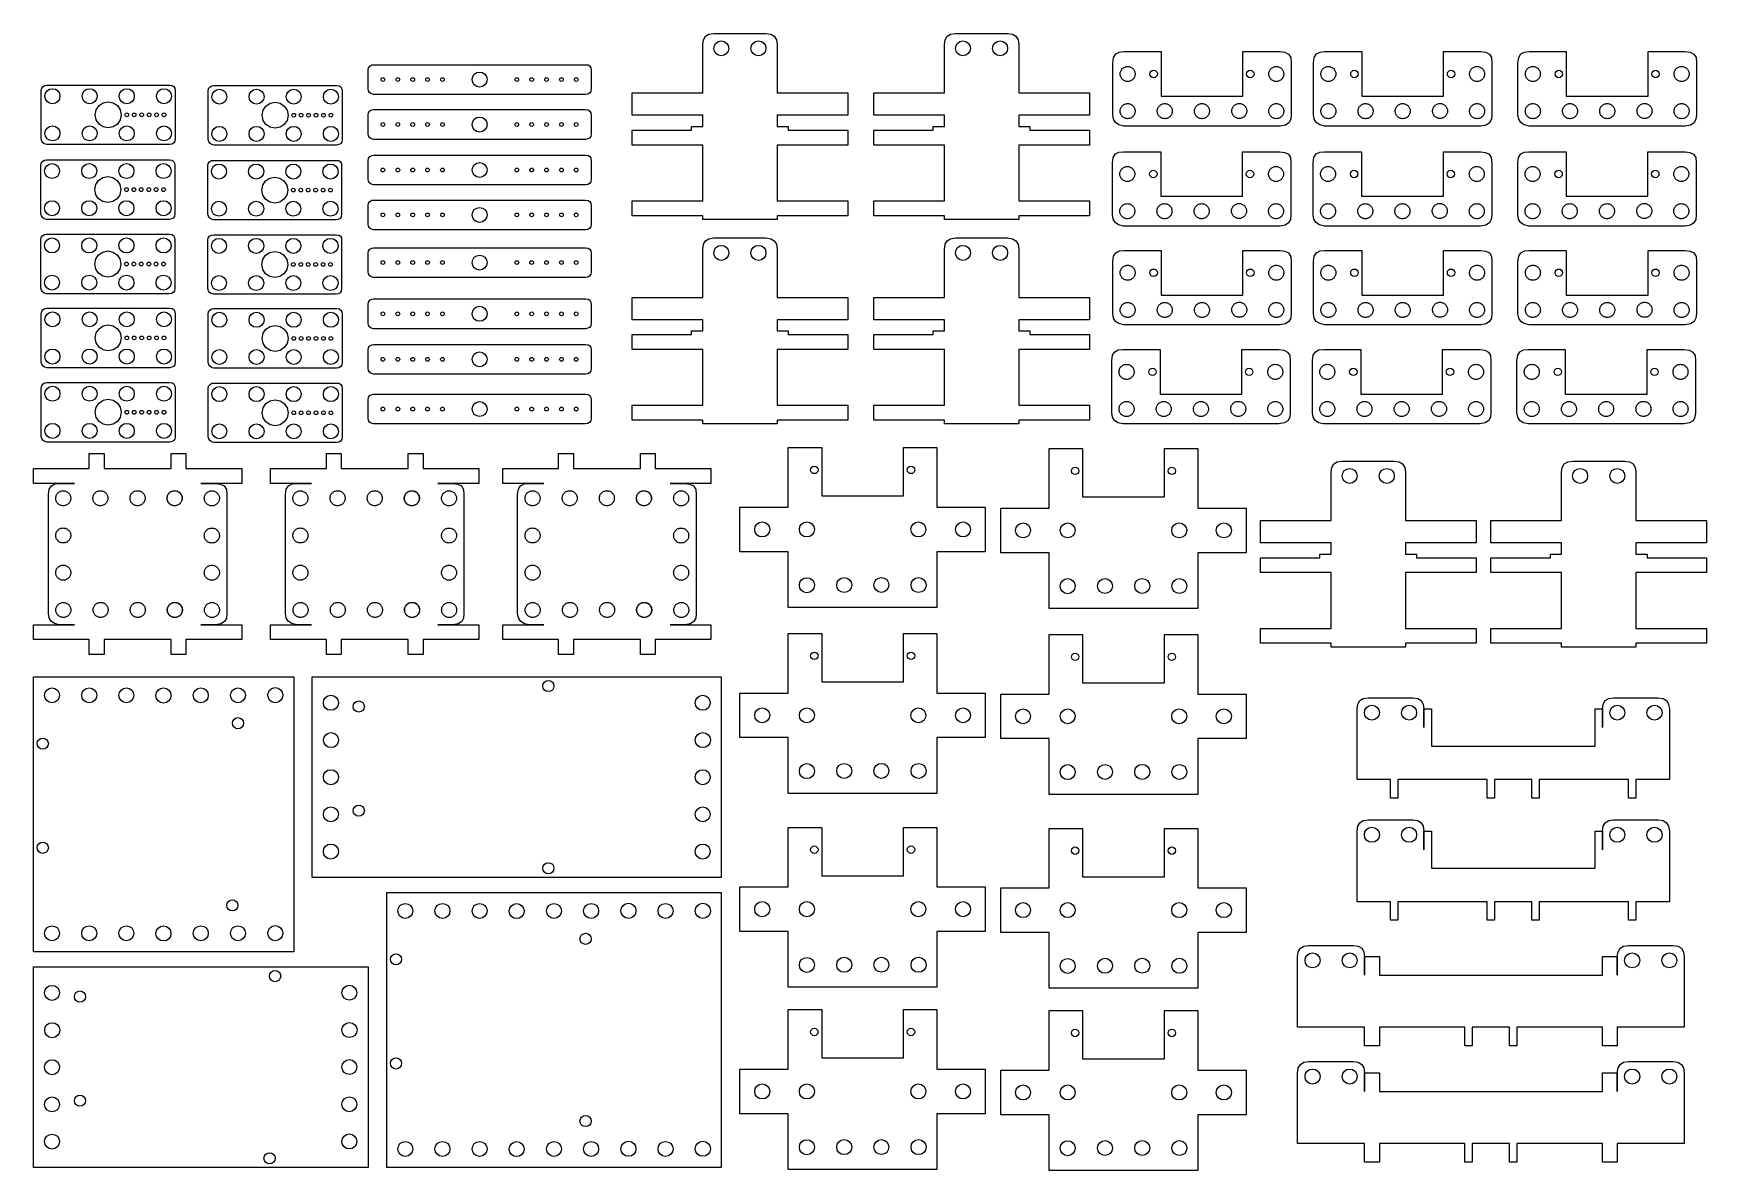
# Model space of a CAD drawing. Extents: x 0 to 450, y -1 to 305.
import ezdxf

# ---------------------------------------------------------------- set-up
doc = ezdxf.new("R2010")
doc.units = 0
doc.layers.add('Layer_1', color=7, linetype='CONTINUOUS')

msp = doc.modelspace()

# ---------------------------------------------------------------- linework, layer by layer
at = {"layer": 'Layer_1', "color": 7}
for points in [[(179.999979, 302.000025), (180.187487, 303.312525), (180.749984, 304.250025), (181.68747, 304.812525), (182.999973, 305.000025), (196.999973, 305.000025), (198.312476, 304.812525), (199.24999, 304.250025), (199.812487, 303.312525), (199.999995, 302.000025), (199.999995, 289.000026), (218.999985, 289.000026), (218.999985, 283.000027), (199.999995, 283.000027), (199.999995, 280.000024), (202.999989, 280.000024), (202.999989, 279.000026), (218.999985, 279.000026), (218.999985, 275.000026), (199.999995, 275.000026), (199.999995, 260.000036), (218.999985, 260.000036), (218.999985, 256.000016), (199.999995, 256.000016), (199.999995, 255.000018), (179.999979, 255.000018), (179.999979, 256.000016), (160.999988, 256.000016), (160.999988, 260.000036), (179.999979, 260.000036), (179.999979, 275.000026), (160.999988, 275.000026), (160.999988, 279.000026), (176.999985, 279.000026), (176.999985, 280.000024), (179.999979, 280.000024), (179.999979, 283.000027), (160.999988, 283.000027), (160.999988, 289.000026), (179.999979, 289.000026), (179.999979, 302.000025)], [(187.02372, 301.000025), (186.864684, 300.214669), (186.430977, 299.57334), (185.787705, 299.140942), (184.99997, 298.982387), (184.212235, 299.140942), (183.568962, 299.57334), (183.135256, 300.214669), (182.97622, 301.000025), (183.135256, 301.78538), (183.568962, 302.42671), (184.212235, 302.859107), (184.99997, 303.017662), (185.787705, 302.859107), (186.430977, 302.42671), (186.864684, 301.78538), (187.02372, 301.000025)], [(197.023728, 301.000025), (196.864692, 300.214669), (196.430986, 299.57334), (195.787713, 299.140942), (194.999978, 298.982387), (194.212243, 299.140942), (193.568971, 299.57334), (193.135264, 300.214669), (192.976228, 301.000025), (193.135264, 301.78538), (193.568971, 302.42671), (194.212243, 302.859107), (194.999978, 303.017662), (195.787713, 302.859107), (196.430986, 302.42671), (196.864692, 301.78538), (197.023728, 301.000025)], [(244.99999, 302.000025), (245.187498, 303.312525), (245.749995, 304.250025), (246.687481, 304.812525), (247.999984, 305.000025), (261.999984, 305.000025), (263.312487, 304.812525), (264.250001, 304.250025), (264.812498, 303.312525), (265.000006, 302.000025), (265.000006, 289.000026), (283.999996, 289.000026), (283.999996, 283.000027), (265.000006, 283.000027), (265.000006, 280.000024), (268, 280.000024), (268, 279.000026), (283.999996, 279.000026), (283.999996, 275.000026), (265.000006, 275.000026), (265.000006, 260.000036), (283.999996, 260.000036), (283.999996, 256.000016), (265.000006, 256.000016), (265.000006, 255.000018), (244.99999, 255.000018), (244.99999, 256.000016), (226, 256.000016), (226, 260.000036), (244.99999, 260.000036), (244.99999, 275.000026), (226, 275.000026), (226, 279.000026), (241.999996, 279.000026), (241.999996, 280.000024), (244.99999, 280.000024), (244.99999, 283.000027), (226, 283.000027), (226, 289.000026), (244.99999, 289.000026), (244.99999, 302.000025)], [(252.023731, 301.000025), (251.864695, 300.214669), (251.430989, 299.57334), (250.787716, 299.140942), (249.999981, 298.982387), (249.212246, 299.140942), (248.568974, 299.57334), (248.135267, 300.214669), (247.976231, 301.000025), (248.135267, 301.78538), (248.568974, 302.42671), (249.212246, 302.859107), (249.999981, 303.017662), (250.787716, 302.859107), (251.430989, 302.42671), (251.864695, 301.78538), (252.023731, 301.000025)], [(262.02374, 301.000025), (261.864703, 300.214669), (261.430997, 299.57334), (260.787724, 299.140942), (259.999989, 298.982387), (259.212254, 299.140942), (258.568982, 299.57334), (258.135275, 300.214669), (257.976239, 301.000025), (258.135275, 301.78538), (258.568982, 302.42671), (259.212254, 302.859107), (259.999989, 303.017662), (260.787724, 302.859107), (261.430997, 302.42671), (261.864703, 301.78538), (262.02374, 301.000025)], [(293.285108, 280.109601), (291.948983, 280.438463), (291.029898, 281.036343), (290.488426, 281.920853), (290.285085, 283.109601), (290.285085, 297.109601), (290.490374, 298.552891), (291.093624, 299.489666), (292.042596, 299.986405), (293.285108, 300.109601), (303.285088, 300.109604), (303.285088, 288.109602), (325.2851, 288.109602), (325.2851, 300.109604), (335.285108, 300.109601), (336.610283, 299.934787), (337.601504, 299.426008), (338.184518, 298.509028), (338.285102, 297.109601), (338.285102, 283.109601), (338.165242, 281.909499), (337.665483, 280.980742), (336.725542, 280.366415), (335.285108, 280.109601), (293.285108, 280.109601)], [(347.285112, 280.1096), (345.948988, 280.438462), (345.029903, 281.036342), (344.488431, 281.920852), (344.28509, 283.1096), (344.28509, 297.1096), (344.490379, 298.55289), (345.093629, 299.489665), (346.042601, 299.986404), (347.285112, 300.1096), (357.285092, 300.109602), (357.285092, 288.109601), (379.285105, 288.109601), (379.285105, 300.109602), (389.285113, 300.1096), (390.610288, 299.934786), (391.601508, 299.426007), (392.184523, 298.509027), (392.285107, 297.1096), (392.285107, 283.1096), (392.165247, 281.909498), (391.665488, 280.980741), (390.725547, 280.366414), (389.285113, 280.1096), (347.285112, 280.1096)], [(402.285115, 280.109603), (400.948991, 280.438465), (400.029906, 281.036344), (399.488434, 281.920854), (399.285093, 283.109602), (399.285093, 297.109602), (399.490382, 298.552893), (400.093632, 299.489667), (401.042604, 299.986406), (402.285115, 300.109602), (412.285095, 300.109605), (412.285095, 288.109604), (434.285108, 288.109604), (434.285108, 300.109605), (444.285116, 300.109602), (445.61029, 299.934788), (446.601511, 299.426009), (447.184526, 298.50903), (447.28511, 297.109602), (447.28511, 283.109602), (447.16525, 281.9095), (446.665491, 280.980744), (445.72555, 280.366416), (444.285116, 280.109603), (402.285115, 280.109603)], [(148.500028, 288.599759), (91.500029, 288.599759), (90.86088, 288.781058), (90.41686, 289.105444), (90.139407, 289.551976), (90.000018, 290.09977), (90.000018, 295.09976), (90.109068, 295.763151), (90.486682, 296.240361), (90.99598, 296.522273), (91.500029, 296.599743), (148.500028, 296.599743), (149.204934, 296.51993), (149.672604, 296.227858), (149.929003, 295.746726), (150.00001, 295.09976), (150.00001, 290.09977), (149.898523, 289.396641), (149.581193, 288.952367), (149.098254, 288.706777), (148.500028, 288.599759)], [(122.023766, 292.599759), (121.864729, 291.814404), (121.431023, 291.173074), (120.78775, 290.740677), (120.000015, 290.582121), (119.212281, 290.740677), (118.569008, 291.173074), (118.135301, 291.814404), (117.976265, 292.599759), (118.135301, 293.385114), (118.569008, 294.026444), (119.21228, 294.458841), (120.000015, 294.617397), (120.78775, 294.458841), (121.431023, 294.026444), (121.864729, 293.385114), (122.023766, 292.599759)], [(36.604761, 275.123235), (3.60476, 275.123235), (2.965625, 275.304535), (2.521591, 275.62891), (2.244141, 276.075448), (2.10476, 276.623235), (2.10476, 289.623235), (2.213799, 290.286632), (2.591421, 290.763856), (3.100713, 291.045767), (3.60476, 291.123235), (36.604761, 291.123235), (37.309659, 291.043408), (37.777344, 290.751336), (38.033737, 290.270212), (38.104761, 289.623235), (38.104761, 276.623235), (38.003254, 275.920104), (37.685918, 275.475827), (37.203002, 275.230254), (36.604761, 275.123235)], [(7.128511, 288.123235), (6.969475, 287.33788), (6.535768, 286.69655), (5.892496, 286.264153), (5.104761, 286.105597), (4.317026, 286.264153), (3.673753, 286.69655), (3.240047, 287.33788), (3.08101, 288.123235), (3.240047, 288.90859), (3.673753, 289.54992), (4.317026, 289.982317), (5.104761, 290.140873), (5.892496, 289.982317), (6.535768, 289.54992), (6.969475, 288.90859), (7.128511, 288.123235)], [(17.128511, 288.123235), (16.969474, 287.33788), (16.535768, 286.69655), (15.892495, 286.264153), (15.10476, 286.105597), (14.317025, 286.264153), (13.673753, 286.69655), (13.240047, 287.33788), (13.08101, 288.123235), (13.240047, 288.90859), (13.673753, 289.54992), (14.317025, 289.982317), (15.10476, 290.140873), (15.892495, 289.982317), (16.535768, 289.54992), (16.969474, 288.90859), (17.128511, 288.123235)], [(27.12851, 288.123235), (26.969474, 287.33788), (26.535768, 286.69655), (25.892495, 286.264153), (25.10476, 286.105597), (24.317025, 286.264153), (23.673753, 286.69655), (23.240046, 287.33788), (23.08101, 288.123235), (23.240046, 288.90859), (23.673753, 289.54992), (24.317025, 289.982317), (25.10476, 290.140873), (25.892495, 289.982317), (26.535768, 289.54992), (26.969474, 288.90859), (27.12851, 288.123235)], [(37.12851, 288.123235), (36.969474, 287.33788), (36.535767, 286.69655), (35.892495, 286.264153), (35.10476, 286.105597), (34.317025, 286.264153), (33.673752, 286.69655), (33.240046, 287.33788), (33.08101, 288.123235), (33.240046, 288.90859), (33.673752, 289.54992), (34.317025, 289.982317), (35.10476, 290.140873), (35.892495, 289.982317), (36.535767, 289.54992), (36.969474, 288.90859), (37.12851, 288.123235)], [(81.500001, 275.000017), (48.499999, 275.000017), (47.860864, 275.181317), (47.41683, 275.505692), (47.13938, 275.952229), (46.999999, 276.500017), (46.999999, 289.500016), (47.109039, 290.163414), (47.48666, 290.640637), (47.995953, 290.922549), (48.499999, 291.000016), (81.500001, 291.000016), (82.204899, 290.92019), (82.672583, 290.628118), (82.928976, 290.146994), (83.000001, 289.500016), (83.000001, 276.500017), (82.898494, 275.796886), (82.581157, 275.352609), (82.098241, 275.107036), (81.500001, 275.000017)], [(52.02375, 288.000017), (51.864714, 287.214661), (51.431008, 286.573332), (50.787735, 286.140935), (50, 285.982379), (49.212265, 286.140935), (48.568993, 286.573332), (48.135286, 287.214661), (47.97625, 288.000017), (48.135286, 288.785372), (48.568993, 289.426702), (49.212265, 289.859099), (50, 290.017654), (50.787735, 289.859099), (51.431008, 289.426702), (51.864714, 288.785372), (52.02375, 288.000017)], [(62.02375, 288.000017), (61.864714, 287.214661), (61.431007, 286.573332), (60.787735, 286.140935), (60, 285.982379), (59.212265, 286.140935), (58.568992, 286.573332), (58.135286, 287.214661), (57.97625, 288.000017), (58.135286, 288.785372), (58.568992, 289.426702), (59.212265, 289.859099), (60, 290.017654), (60.787735, 289.859099), (61.431007, 289.426702), (61.864714, 288.785372), (62.02375, 288.000017)], [(72.02375, 288.000017), (71.864714, 287.214661), (71.431007, 286.573332), (70.787735, 286.140935), (70, 285.982379), (69.212265, 286.140935), (68.568992, 286.573332), (68.135286, 287.214661), (67.976249, 288.000017), (68.135286, 288.785372), (68.568992, 289.426702), (69.212265, 289.859099), (70, 290.017654), (70.787735, 289.859099), (71.431007, 289.426702), (71.864714, 288.785372), (72.02375, 288.000017)], [(82.02375, 288.000017), (81.864713, 287.214661), (81.431007, 286.573332), (80.787734, 286.140935), (79.999999, 285.982379), (79.212265, 286.140935), (78.568992, 286.573332), (78.135285, 287.214661), (77.976249, 288.000017), (78.135285, 288.785372), (78.568992, 289.426702), (79.212264, 289.859099), (79.999999, 290.017654), (80.787734, 289.859099), (81.431007, 289.426702), (81.864713, 288.785372), (82.02375, 288.000017)], [(294.285106, 292.085851), (294.285106, 292.085851)], [(334.28511, 292.085851), (334.28511, 292.085851)], [(348.28511, 292.08585), (348.28511, 292.08585)], [(388.285115, 292.08585), (388.285115, 292.08585)], [(403.285113, 292.085852), (403.285113, 292.085852)], [(443.285118, 292.085852), (443.285118, 292.085852)], [(148.500028, 276.517402), (91.500029, 276.517402), (90.86088, 276.698702), (90.41686, 277.023088), (90.139407, 277.46962), (90.000018, 278.017413), (90.000018, 283.017403), (90.109068, 283.680795), (90.486682, 284.158004), (90.99598, 284.439916), (91.500029, 284.517386), (148.500028, 284.517386), (149.204934, 284.437574), (149.672604, 284.145502), (149.929003, 283.664369), (150.00001, 283.017403), (150.00001, 278.017413), (149.898523, 277.314285), (149.581193, 276.87001), (149.098254, 276.624421), (148.500028, 276.517402)], [(7.128511, 278.123235), (6.969475, 277.33788), (6.535768, 276.69655), (5.892496, 276.264153), (5.104761, 276.105597), (4.317026, 276.264153), (3.673753, 276.69655), (3.240047, 277.33788), (3.08101, 278.123235), (3.240047, 278.90859), (3.673753, 279.54992), (4.317026, 279.982317), (5.104761, 280.140873), (5.892496, 279.982317), (6.535768, 279.54992), (6.969475, 278.90859), (7.128511, 278.123235)], [(17.128511, 278.123235), (16.969474, 277.33788), (16.535768, 276.69655), (15.892495, 276.264153), (15.10476, 276.105597), (14.317025, 276.264153), (13.673753, 276.69655), (13.240047, 277.33788), (13.08101, 278.123235), (13.240047, 278.90859), (13.673753, 279.54992), (14.317026, 279.982317), (15.10476, 280.140873), (15.892495, 279.982317), (16.535768, 279.54992), (16.969474, 278.90859), (17.128511, 278.123235)], [(27.12851, 278.123235), (26.969474, 277.33788), (26.535768, 276.69655), (25.892495, 276.264153), (25.10476, 276.105597), (24.317025, 276.264153), (23.673753, 276.69655), (23.240046, 277.33788), (23.08101, 278.123235), (23.240046, 278.90859), (23.673753, 279.54992), (24.317025, 279.982317), (25.10476, 280.140873), (25.892495, 279.982317), (26.535768, 279.54992), (26.969474, 278.90859), (27.12851, 278.123235)], [(37.12851, 278.123235), (36.969474, 277.33788), (36.535767, 276.69655), (35.892495, 276.264153), (35.10476, 276.105597), (34.317025, 276.264153), (33.673752, 276.69655), (33.240046, 277.33788), (33.08101, 278.123235), (33.240046, 278.90859), (33.673752, 279.54992), (34.317025, 279.982317), (35.10476, 280.140873), (35.892495, 279.982317), (36.535767, 279.54992), (36.969474, 278.90859), (37.12851, 278.123235)], [(52.02375, 278.000017), (51.864714, 277.214662), (51.431008, 276.573332), (50.787735, 276.140935), (50, 275.982379), (49.212265, 276.140935), (48.568993, 276.573332), (48.135286, 277.214662), (47.97625, 278.000017), (48.135286, 278.785372), (48.568993, 279.426702), (49.212265, 279.859099), (50, 280.017655), (50.787735, 279.859099), (51.431008, 279.426702), (51.864714, 278.785372), (52.02375, 278.000017)], [(62.02375, 278.000017), (61.864714, 277.214662), (61.431007, 276.573332), (60.787735, 276.140935), (60, 275.982379), (59.212265, 276.140935), (58.568992, 276.573332), (58.135286, 277.214662), (57.97625, 278.000017), (58.135286, 278.785372), (58.568992, 279.426702), (59.212265, 279.859099), (60, 280.017655), (60.787735, 279.859099), (61.431007, 279.426702), (61.864714, 278.785372), (62.02375, 278.000017)], [(72.02375, 278.000017), (71.864714, 277.214662), (71.431007, 276.573332), (70.787735, 276.140935), (70, 275.982379), (69.212265, 276.140935), (68.568992, 276.573332), (68.135286, 277.214662), (67.976249, 278.000017), (68.135286, 278.785372), (68.568992, 279.426702), (69.212265, 279.859099), (70, 280.017655), (70.787735, 279.859099), (71.431007, 279.426702), (71.864714, 278.785372), (72.02375, 278.000017)], [(82.02375, 278.000017), (81.864713, 277.214662), (81.431007, 276.573332), (80.787734, 276.140935), (79.999999, 275.982379), (79.212265, 276.140935), (78.568992, 276.573332), (78.135285, 277.214662), (77.976249, 278.000017), (78.135285, 278.785372), (78.568992, 279.426702), (79.212265, 279.859099), (79.999999, 280.017655), (80.787734, 279.859099), (81.431007, 279.426702), (81.864713, 278.785372), (82.02375, 278.000017)], [(122.023766, 280.517402), (121.864729, 279.732047), (121.431023, 279.090717), (120.78775, 278.65832), (120.000015, 278.499765), (119.212281, 278.65832), (118.569008, 279.090717), (118.135301, 279.732047), (117.976265, 280.517402), (118.135301, 281.302758), (118.569008, 281.944087), (119.212281, 282.376484), (120.000015, 282.53504), (120.78775, 282.376484), (121.431023, 281.944087), (121.864729, 281.302758), (122.023766, 280.517402)], [(294.285106, 282.08584), (294.285106, 282.08584)], [(304.285086, 282.085857), (304.285086, 282.085857)], [(314.285094, 282.085857), (314.285094, 282.085857)], [(324.323343, 282.125989), (324.323343, 282.125989)], [(334.28511, 282.08584), (334.28511, 282.08584)], [(348.28511, 282.085839), (348.28511, 282.085839)], [(358.28509, 282.085856), (358.28509, 282.085856)], [(368.285099, 282.085856), (368.285099, 282.085856)], [(378.323348, 282.125988), (378.323348, 282.125988)], [(388.285115, 282.085839), (388.285115, 282.085839)], [(403.285113, 282.085841), (403.285113, 282.085841)], [(413.285093, 282.085858), (413.285093, 282.085858)], [(423.285102, 282.085858), (423.285102, 282.085858)], [(433.323351, 282.12599), (433.323351, 282.12599)], [(443.285118, 282.085841), (443.285118, 282.085841)], [(36.5, 255.000015), (3.499999, 255.000015), (2.860864, 255.181314), (2.41683, 255.505689), (2.13938, 255.952227), (1.999999, 256.500015), (1.999999, 269.500014), (2.109038, 270.163411), (2.48666, 270.640635), (2.995953, 270.922547), (3.499999, 271.000014), (36.5, 271.000014), (37.204898, 270.920187), (37.672583, 270.628116), (37.928976, 270.146992), (38, 269.500014), (38, 256.500015), (37.898493, 255.796883), (37.581157, 255.352606), (37.098241, 255.107034), (36.5, 255.000015)], [(7.02375, 268.000014), (6.864714, 267.214659), (6.431007, 266.573329), (5.787735, 266.140932), (5, 265.982377), (4.212265, 266.140932), (3.568992, 266.573329), (3.135286, 267.214659), (2.97625, 268.000014), (3.135286, 268.78537), (3.568992, 269.426699), (4.212265, 269.859096), (5, 270.017652), (5.787735, 269.859096), (6.431007, 269.426699), (6.864714, 268.78537), (7.02375, 268.000014)], [(17.02375, 268.000014), (16.864713, 267.214659), (16.431007, 266.573329), (15.787734, 266.140932), (15, 265.982377), (14.212265, 266.140932), (13.568992, 266.573329), (13.135286, 267.214659), (12.976249, 268.000014), (13.135286, 268.78537), (13.568992, 269.426699), (14.212265, 269.859096), (15, 270.017652), (15.787734, 269.859096), (16.431007, 269.426699), (16.864713, 268.78537), (17.02375, 268.000014)], [(27.02375, 268.000014), (26.864713, 267.214659), (26.431007, 266.573329), (25.787734, 266.140932), (24.999999, 265.982377), (24.212264, 266.140932), (23.568992, 266.573329), (23.135285, 267.214659), (22.976249, 268.000014), (23.135285, 268.78537), (23.568992, 269.426699), (24.212264, 269.859096), (24.999999, 270.017652), (25.787734, 269.859096), (26.431007, 269.426699), (26.864713, 268.78537), (27.02375, 268.000014)], [(37.023749, 268.000014), (36.864713, 267.214659), (36.431007, 266.573329), (35.787734, 266.140932), (34.999999, 265.982377), (34.212264, 266.140932), (33.568992, 266.573329), (33.135285, 267.214659), (32.976249, 268.000014), (33.135285, 268.78537), (33.568992, 269.426699), (34.212264, 269.859096), (34.999999, 270.017652), (35.787734, 269.859096), (36.431007, 269.426699), (36.864713, 268.78537), (37.023749, 268.000014)], [(81.39524, 254.876797), (48.395238, 254.876797), (47.756104, 255.058096), (47.312069, 255.382471), (47.034619, 255.829009), (46.895238, 256.376797), (46.895238, 269.376796), (47.004278, 270.040193), (47.381899, 270.517417), (47.891192, 270.799329), (48.395238, 270.876796), (81.39524, 270.876796), (82.100138, 270.796969), (82.567822, 270.504897), (82.824216, 270.023773), (82.89524, 269.376796), (82.89524, 256.376797), (82.793733, 255.673665), (82.476396, 255.229388), (81.99348, 254.983815), (81.39524, 254.876797)], [(148.500028, 264.28564), (91.500029, 264.28564), (90.86088, 264.466939), (90.41686, 264.791325), (90.139407, 265.237857), (90.000018, 265.785651), (90.000018, 270.785639), (90.109068, 271.449031), (90.486682, 271.926241), (90.99598, 272.208152), (91.500029, 272.285622), (148.500028, 272.285622), (149.204934, 272.20581), (149.672604, 271.913738), (149.929003, 271.432606), (150.00001, 270.785639), (150.00001, 265.785651), (149.898523, 265.082522), (149.581193, 264.638248), (149.098254, 264.392658), (148.500028, 264.28564)], [(122.023766, 268.285637), (121.864729, 267.500282), (121.431023, 266.858952), (120.78775, 266.426555), (120.000015, 266.268), (119.212281, 266.426555), (118.569008, 266.858952), (118.135301, 267.500282), (117.976265, 268.285637), (118.135301, 269.070993), (118.569008, 269.712322), (119.212281, 270.144719), (120.000015, 270.303275), (120.78775, 270.144719), (121.431023, 269.712322), (121.864729, 269.070993), (122.023766, 268.285637)], [(293.209077, 253.207545), (291.872952, 253.536408), (290.953867, 254.134287), (290.412396, 255.018797), (290.209055, 256.207545), (290.209055, 270.207544), (290.414343, 271.650834), (291.017593, 272.587609), (291.966565, 273.084348), (293.209077, 273.207544), (303.209057, 273.207546), (303.209057, 261.207546), (325.209069, 261.207546), (325.209069, 273.207546), (335.209078, 273.207544), (336.534252, 273.032729), (337.525473, 272.52395), (338.108488, 271.606971), (338.209072, 270.207544), (338.209072, 256.207545), (338.089212, 255.007443), (337.589453, 254.078686), (336.649512, 253.464359), (335.209078, 253.207545), (293.209077, 253.207545)], [(347.20911, 253.207543), (345.872985, 253.536405), (344.9539, 254.134284), (344.412429, 255.018794), (344.209088, 256.207542), (344.209088, 270.207542), (344.414376, 271.650833), (345.017626, 272.587607), (345.966598, 273.084346), (347.20911, 273.207542), (357.20909, 273.207545), (357.20909, 261.207544), (379.209102, 261.207544), (379.209102, 273.207545), (389.209111, 273.207542), (390.534285, 273.032728), (391.525506, 272.523949), (392.108521, 271.60697), (392.209105, 270.207542), (392.209105, 256.207542), (392.089245, 255.00744), (391.589486, 254.078684), (390.649545, 253.464356), (389.209111, 253.207543), (347.20911, 253.207543)], [(402.209113, 253.207545), (400.872988, 253.536408), (399.953903, 254.134287), (399.412432, 255.018797), (399.209091, 256.207545), (399.209091, 270.207545), (399.414379, 271.650835), (400.017629, 272.58761), (400.966601, 273.084349), (402.209113, 273.207545), (412.209093, 273.207548), (412.209093, 261.207546), (434.209105, 261.207546), (434.209105, 273.207548), (444.209114, 273.207545), (445.534288, 273.032731), (446.525509, 272.523952), (447.108524, 271.606972), (447.209108, 270.207545), (447.209108, 256.207545), (447.089248, 255.007443), (446.589489, 254.078686), (445.649548, 253.464359), (444.209114, 253.207545), (402.209113, 253.207545)], [(51.918989, 267.876796), (51.759953, 267.091441), (51.326247, 266.450111), (50.682974, 266.017714), (49.895239, 265.859158), (49.107504, 266.017714), (48.464232, 266.450111), (48.030525, 267.091441), (47.871489, 267.876796), (48.030525, 268.662151), (48.464232, 269.303481), (49.107504, 269.735878), (49.895239, 269.894434), (50.682974, 269.735878), (51.326247, 269.303481), (51.759953, 268.662151), (51.918989, 267.876796)], [(61.918989, 267.876796), (61.759953, 267.091441), (61.326246, 266.450111), (60.682974, 266.017714), (59.895239, 265.859158), (59.107504, 266.017714), (58.464231, 266.450111), (58.030525, 267.091441), (57.871489, 267.876796), (58.030525, 268.662151), (58.464231, 269.303481), (59.107504, 269.735878), (59.895239, 269.894434), (60.682974, 269.735878), (61.326246, 269.303481), (61.759953, 268.662151), (61.918989, 267.876796)], [(71.918989, 267.876796), (71.759953, 267.091441), (71.326246, 266.450111), (70.682974, 266.017714), (69.895239, 265.859158), (69.107504, 266.017714), (68.464231, 266.450111), (68.030525, 267.091441), (67.871489, 267.876796), (68.030525, 268.662151), (68.464231, 269.303481), (69.107504, 269.735878), (69.895239, 269.894434), (70.682974, 269.735878), (71.326246, 269.303481), (71.759953, 268.662151), (71.918989, 267.876796)], [(81.918989, 267.876796), (81.759952, 267.091441), (81.326246, 266.450111), (80.682973, 266.017714), (79.895239, 265.859158), (79.107504, 266.017714), (78.464231, 266.450111), (78.030525, 267.091441), (77.871488, 267.876796), (78.030525, 268.662151), (78.464231, 269.303481), (79.107504, 269.735878), (79.895239, 269.894434), (80.682973, 269.735878), (81.326246, 269.303481), (81.759952, 268.662151), (81.918989, 267.876796)], [(294.209075, 265.183795), (294.209075, 265.183795)], [(334.20908, 265.183795), (334.20908, 265.183795)], [(348.209108, 265.183792), (348.209108, 265.183792)], [(388.209113, 265.183792), (388.209113, 265.183792)], [(403.209111, 265.183795), (403.209111, 265.183795)], [(443.209116, 265.183795), (443.209116, 265.183795)], [(7.02375, 258.000015), (6.864714, 257.214659), (6.431007, 256.57333), (5.787735, 256.140933), (5, 255.982377), (4.212265, 256.140933), (3.568992, 256.57333), (3.135286, 257.214659), (2.97625, 258.000015), (3.135286, 258.78537), (3.568992, 259.4267), (4.212265, 259.859097), (5, 260.017652), (5.787735, 259.859097), (6.431007, 259.4267), (6.864714, 258.78537), (7.02375, 258.000015)], [(17.02375, 258.000015), (16.864713, 257.214659), (16.431007, 256.57333), (15.787734, 256.140933), (15, 255.982377), (14.212265, 256.140933), (13.568992, 256.57333), (13.135286, 257.214659), (12.976249, 258.000015), (13.135286, 258.78537), (13.568992, 259.4267), (14.212265, 259.859097), (15, 260.017652), (15.787734, 259.859097), (16.431007, 259.4267), (16.864713, 258.78537), (17.02375, 258.000015)], [(27.02375, 258.000015), (26.864713, 257.214659), (26.431007, 256.57333), (25.787734, 256.140933), (24.999999, 255.982377), (24.212264, 256.140933), (23.568992, 256.57333), (23.135285, 257.214659), (22.976249, 258.000015), (23.135285, 258.78537), (23.568992, 259.4267), (24.212264, 259.859097), (24.999999, 260.017652), (25.787734, 259.859097), (26.431007, 259.4267), (26.864713, 258.78537), (27.02375, 258.000015)], [(37.023749, 258.000015), (36.864713, 257.214659), (36.431007, 256.57333), (35.787734, 256.140933), (34.999999, 255.982377), (34.212264, 256.140933), (33.568992, 256.57333), (33.135285, 257.214659), (32.976249, 258.000015), (33.135285, 258.78537), (33.568992, 259.4267), (34.212264, 259.859097), (34.999999, 260.017652), (35.787734, 259.859097), (36.431007, 259.4267), (36.864713, 258.78537), (37.023749, 258.000015)], [(51.918989, 257.876796), (51.759953, 257.091441), (51.326247, 256.450111), (50.682974, 256.017714), (49.895239, 255.859159), (49.107504, 256.017714), (48.464232, 256.450111), (48.030525, 257.091441), (47.871489, 257.876796), (48.030525, 258.662152), (48.464232, 259.303481), (49.107504, 259.735878), (49.895239, 259.894434), (50.682974, 259.735878), (51.326247, 259.303481), (51.759953, 258.662152), (51.918989, 257.876796)], [(61.918989, 257.876796), (61.759953, 257.091441), (61.326246, 256.450111), (60.682974, 256.017714), (59.895239, 255.859159), (59.107504, 256.017714), (58.464231, 256.450111), (58.030525, 257.091441), (57.871489, 257.876796), (58.030525, 258.662152), (58.464231, 259.303481), (59.107504, 259.735878), (59.895239, 259.894434), (60.682974, 259.735878), (61.326246, 259.303481), (61.759953, 258.662152), (61.918989, 257.876796)], [(71.918989, 257.876796), (71.759953, 257.091441), (71.326246, 256.450111), (70.682974, 256.017714), (69.895239, 255.859159), (69.107504, 256.017714), (68.464231, 256.450111), (68.030525, 257.091441), (67.871489, 257.876796), (68.030525, 258.662152), (68.464231, 259.303481), (69.107504, 259.735878), (69.895239, 259.894434), (70.682974, 259.735878), (71.326246, 259.303481), (71.759953, 258.662152), (71.918989, 257.876796)], [(81.918989, 257.876796), (81.759952, 257.091441), (81.326246, 256.450111), (80.682973, 256.017714), (79.895239, 255.859159), (79.107504, 256.017714), (78.464231, 256.450111), (78.030525, 257.091441), (77.871488, 257.876796), (78.030525, 258.662152), (78.464231, 259.303481), (79.107504, 259.735878), (79.895239, 259.894434), (80.682973, 259.735878), (81.326246, 259.303481), (81.759952, 258.662152), (81.918989, 257.876796)], [(148.500028, 252.203283), (91.500029, 252.203283), (90.86088, 252.384583), (90.41686, 252.708969), (90.139407, 253.155501), (90.000018, 253.703294), (90.000018, 258.703284), (90.109068, 259.366676), (90.486682, 259.843885), (90.99598, 260.125797), (91.500029, 260.203267), (148.500028, 260.203267), (149.204934, 260.123455), (149.672604, 259.831383), (149.929003, 259.35025), (150.00001, 258.703284), (150.00001, 253.703294), (149.898523, 253.000166), (149.581193, 252.555891), (149.098254, 252.310302), (148.500028, 252.203283)], [(122.023766, 256.203283), (121.864729, 255.417928), (121.431023, 254.776598), (120.78775, 254.344201), (120.000015, 254.185646), (119.212281, 254.344201), (118.569008, 254.776598), (118.135301, 255.417928), (117.976265, 256.203283), (118.135301, 256.988639), (118.569008, 257.629968), (119.212281, 258.062366), (120.000015, 258.220921), (120.78775, 258.062366), (121.431023, 257.629968), (121.864729, 256.988639), (122.023766, 256.203283)], [(294.209075, 255.183784), (294.209075, 255.183784)], [(304.209055, 255.183801), (304.209055, 255.183801)], [(314.209063, 255.183801), (314.209063, 255.183801)], [(324.247312, 255.223933), (324.247312, 255.223933)], [(334.20908, 255.183784), (334.20908, 255.183784)], [(348.209108, 255.183781), (348.209108, 255.183781)], [(358.209088, 255.183798), (358.209088, 255.183798)], [(368.209096, 255.183798), (368.209096, 255.183798)], [(378.247346, 255.22393), (378.247346, 255.22393)], [(388.209113, 255.183781), (388.209113, 255.183781)], [(403.209111, 255.183784), (403.209111, 255.183784)], [(413.209091, 255.183801), (413.209091, 255.183801)], [(423.209099, 255.183801), (423.209099, 255.183801)], [(433.247348, 255.223933), (433.247348, 255.223933)], [(443.209116, 255.183784), (443.209116, 255.183784)], [(36.5, 235.000015), (3.499999, 235.000015), (2.860864, 235.181318), (2.41683, 235.505693), (2.13938, 235.95223), (1.999999, 236.500018), (1.999999, 249.500017), (2.109038, 250.163415), (2.48666, 250.640638), (2.995953, 250.92255), (3.499999, 251.000017), (36.5, 251.000017), (37.204898, 250.920191), (37.672583, 250.628119), (37.928976, 250.146995), (38, 249.500017), (38, 236.500018), (37.898493, 235.796887), (37.581157, 235.35261), (37.098241, 235.107037), (36.5, 235.000015)], [(7.02375, 248.000015), (6.864714, 247.21466), (6.431007, 246.57333), (5.787735, 246.140933), (5, 245.982377), (4.212265, 246.140933), (3.568992, 246.57333), (3.135286, 247.21466), (2.97625, 248.000015), (3.135286, 248.78537), (3.568992, 249.4267), (4.212265, 249.859097), (5, 250.017653), (5.787735, 249.859097), (6.431007, 249.4267), (6.864714, 248.78537), (7.02375, 248.000015)], [(17.02375, 248.000015), (16.864713, 247.21466), (16.431007, 246.57333), (15.787734, 246.140933), (15, 245.982377), (14.212265, 246.140933), (13.568992, 246.57333), (13.135286, 247.21466), (12.976249, 248.000015), (13.135286, 248.78537), (13.568992, 249.4267), (14.212265, 249.859097), (15, 250.017653), (15.787734, 249.859097), (16.431007, 249.4267), (16.864713, 248.78537), (17.02375, 248.000015)], [(27.02375, 248.000015), (26.864713, 247.21466), (26.431007, 246.57333), (25.787734, 246.140933), (24.999999, 245.982377), (24.212264, 246.140933), (23.568992, 246.57333), (23.135285, 247.21466), (22.976249, 248.000015), (23.135285, 248.78537), (23.568992, 249.4267), (24.212264, 249.859097), (24.999999, 250.017653), (25.787734, 249.859097), (26.431007, 249.4267), (26.864713, 248.78537), (27.02375, 248.000015)], [(37.023749, 248.000015), (36.864713, 247.21466), (36.431007, 246.57333), (35.787734, 246.140933), (34.999999, 245.982377), (34.212264, 246.140933), (33.568992, 246.57333), (33.135285, 247.21466), (32.976249, 248.000015), (33.135285, 248.78537), (33.568992, 249.4267), (34.212264, 249.859097), (34.999999, 250.017653), (35.787734, 249.859097), (36.431007, 249.4267), (36.864713, 248.78537), (37.023749, 248.000015)], [(81.39524, 234.876772), (48.395238, 234.876772), (47.756104, 235.058071), (47.312069, 235.382446), (47.034619, 235.828984), (46.895238, 236.376772), (46.895238, 249.376771), (47.004278, 250.040168), (47.381899, 250.517392), (47.891192, 250.799304), (48.395238, 250.876771), (81.39524, 250.876771), (82.100138, 250.796944), (82.567822, 250.504873), (82.824216, 250.023749), (82.89524, 249.376771), (82.89524, 236.376772), (82.793733, 235.67364), (82.476396, 235.229363), (81.99348, 234.98379), (81.39524, 234.876772)], [(51.918989, 247.87677), (51.759953, 247.091415), (51.326247, 246.450085), (50.682974, 246.017688), (49.895239, 245.859132), (49.107504, 246.017688), (48.464232, 246.450085), (48.030525, 247.091415), (47.871489, 247.87677), (48.030525, 248.662125), (48.464232, 249.303455), (49.107504, 249.735852), (49.895239, 249.894408), (50.682974, 249.735852), (51.326247, 249.303455), (51.759953, 248.662125), (51.918989, 247.87677)], [(61.918989, 247.87677), (61.759953, 247.091415), (61.326246, 246.450085), (60.682974, 246.017688), (59.895239, 245.859132), (59.107504, 246.017688), (58.464231, 246.450085), (58.030525, 247.091415), (57.871489, 247.87677), (58.030525, 248.662125), (58.464231, 249.303455), (59.107504, 249.735852), (59.895239, 249.894408), (60.682974, 249.735852), (61.326246, 249.303455), (61.759953, 248.662125), (61.918989, 247.87677)], [(71.918989, 247.87677), (71.759953, 247.091415), (71.326246, 246.450085), (70.682974, 246.017688), (69.895239, 245.859132), (69.107504, 246.017688), (68.464231, 246.450085), (68.030525, 247.091415), (67.871489, 247.87677), (68.030525, 248.662125), (68.464231, 249.303455), (69.107504, 249.735852), (69.895239, 249.894408), (70.682974, 249.735852), (71.326246, 249.303455), (71.759953, 248.662125), (71.918989, 247.87677)], [(81.918989, 247.87677), (81.759952, 247.091415), (81.326246, 246.450085), (80.682973, 246.017688), (79.895239, 245.859132), (79.107504, 246.017688), (78.464231, 246.450085), (78.030525, 247.091415), (77.871488, 247.87677), (78.030525, 248.662125), (78.464231, 249.303455), (79.107504, 249.735852), (79.895239, 249.894408), (80.682973, 249.735852), (81.326246, 249.303455), (81.759952, 248.662125), (81.918989, 247.87677)], [(179.999979, 247.000022), (180.187487, 248.312522), (180.749984, 249.250025), (181.68747, 249.812525), (182.999973, 250.000022), (196.999973, 250.000022), (198.312476, 249.812525), (199.24999, 249.250025), (199.812487, 248.312522), (199.999995, 247.000022), (199.999995, 234.000023), (218.999985, 234.000023), (218.999985, 228.000024), (199.999995, 228.000024), (199.999995, 225.000021), (202.999989, 225.000021), (202.999989, 224.000026), (218.999985, 224.000026), (218.999985, 220.000026), (199.999995, 220.000026), (199.999995, 205.000036), (218.999985, 205.000036), (218.999985, 201.000016), (199.999995, 201.000016), (199.999995, 200.000018), (179.999979, 200.000018), (179.999979, 201.000016), (160.999988, 201.000016), (160.999988, 205.000036), (179.999979, 205.000036), (179.999979, 220.000026), (160.999988, 220.000026), (160.999988, 224.000026), (176.999985, 224.000026), (176.999985, 225.000021), (179.999979, 225.000021), (179.999979, 228.000024), (160.999988, 228.000024), (160.999988, 234.000023), (179.999979, 234.000023), (179.999979, 247.000022)], [(187.02372, 246.000024), (186.864684, 245.214669), (186.430977, 244.573339), (185.787705, 244.140942), (184.99997, 243.982386), (184.212235, 244.140942), (183.568962, 244.573339), (183.135256, 245.214669), (182.97622, 246.000024), (183.135256, 246.785379), (183.568962, 247.426709), (184.212235, 247.859106), (184.99997, 248.017662), (185.787705, 247.859106), (186.430977, 247.426709), (186.864684, 246.785379), (187.02372, 246.000024)], [(197.023728, 246.000024), (196.864692, 245.214669), (196.430986, 244.573339), (195.787713, 244.140942), (194.999978, 243.982386), (194.212243, 244.140942), (193.568971, 244.573339), (193.135264, 245.214669), (192.976228, 246.000024), (193.135264, 246.785379), (193.568971, 247.426709), (194.212243, 247.859106), (194.999978, 248.017662), (195.787713, 247.859106), (196.430986, 247.426709), (196.864692, 246.785379), (197.023728, 246.000024)], [(244.99999, 247.000022), (245.187498, 248.312522), (245.749995, 249.250025), (246.687481, 249.812525), (247.999984, 250.000022), (261.999984, 250.000022), (263.312487, 249.812525), (264.250001, 249.250025), (264.812498, 248.312522), (265.000006, 247.000022), (265.000006, 234.000023), (283.999996, 234.000023), (283.999996, 228.000024), (265.000006, 228.000024), (265.000006, 225.000021), (268, 225.000021), (268, 224.000026), (283.999996, 224.000026), (283.999996, 220.000026), (265.000006, 220.000026), (265.000006, 205.000036), (283.999996, 205.000036), (283.999996, 201.000016), (265.000006, 201.000016), (265.000006, 200.000018), (244.99999, 200.000018), (244.99999, 201.000016), (226, 201.000016), (226, 205.000036), (244.99999, 205.000036), (244.99999, 220.000026), (226, 220.000026), (226, 224.000026), (241.999996, 224.000026), (241.999996, 225.000021), (244.99999, 225.000021), (244.99999, 228.000024), (226, 228.000024), (226, 234.000023), (244.99999, 234.000023), (244.99999, 247.000022)], [(252.023731, 246.000024), (251.864695, 245.214669), (251.430989, 244.573339), (250.787716, 244.140942), (249.999981, 243.982386), (249.212246, 244.140942), (248.568974, 244.573339), (248.135267, 245.214669), (247.976231, 246.000024), (248.135267, 246.785379), (248.568974, 247.426709), (249.212246, 247.859106), (249.999981, 248.017662), (250.787716, 247.859106), (251.430989, 247.426709), (251.864695, 246.785379), (252.023731, 246.000024)], [(262.02374, 246.000024), (261.864703, 245.214669), (261.430997, 244.573339), (260.787724, 244.140942), (259.999989, 243.982386), (259.212254, 244.140942), (258.568982, 244.573339), (258.135275, 245.214669), (257.976239, 246.000024), (258.135275, 246.785379), (258.568982, 247.426709), (259.212255, 247.859106), (259.999989, 248.017662), (260.787724, 247.859106), (261.430997, 247.426709), (261.864703, 246.785379), (262.02374, 246.000024)], [(148.500028, 239.377807), (91.500029, 239.377807), (90.86088, 239.559107), (90.41686, 239.883493), (90.139407, 240.330025), (90.000018, 240.877818), (90.000018, 245.877808), (90.109068, 246.5412), (90.486682, 247.018409), (90.99598, 247.300321), (91.500029, 247.377791), (148.500028, 247.377791), (149.204934, 247.297979), (149.672604, 247.005907), (149.929003, 246.524774), (150.00001, 245.877808), (150.00001, 240.877818), (149.898523, 240.17469), (149.581193, 239.730415), (149.098254, 239.484826), (148.500028, 239.377807)], [(122.023766, 243.377807), (121.864729, 242.592452), (121.431023, 241.951122), (120.78775, 241.518725), (120.000015, 241.360169), (119.212281, 241.518725), (118.569008, 241.951122), (118.135301, 242.592452), (117.976265, 243.377807), (118.135301, 244.163162), (118.569008, 244.804492), (119.212281, 245.236889), (120.000015, 245.395445), (120.78775, 245.236889), (121.431023, 244.804492), (121.864729, 244.163162), (122.023766, 243.377807)], [(293.285108, 226.650527), (291.948983, 226.97939), (291.029898, 227.577269), (290.488426, 228.461779), (290.285085, 229.650527), (290.285085, 243.650527), (290.490374, 245.093817), (291.093624, 246.030592), (292.042596, 246.527331), (293.285108, 246.650527), (303.285088, 246.65053), (303.285088, 234.650528), (325.2851, 234.650528), (325.2851, 246.65053), (335.285108, 246.650527), (336.610283, 246.475713), (337.601504, 245.966934), (338.184518, 245.049954), (338.285102, 243.650527), (338.285102, 229.650527), (338.165242, 228.450425), (337.665483, 227.521668), (336.725542, 226.907341), (335.285108, 226.650527), (293.285108, 226.650527)], [(347.285112, 226.650525), (345.948988, 226.979387), (345.029903, 227.577266), (344.488431, 228.461776), (344.28509, 229.650524), (344.28509, 243.650524), (344.490379, 245.093815), (345.093629, 246.030589), (346.042601, 246.527328), (347.285112, 246.650524), (357.285092, 246.650527), (357.285092, 234.650526), (379.285105, 234.650526), (379.285105, 246.650527), (389.285113, 246.650524), (390.610288, 246.47571), (391.601508, 245.966931), (392.184523, 245.049952), (392.285107, 243.650524), (392.285107, 229.650524), (392.165247, 228.450422), (391.665488, 227.521666), (390.725547, 226.907338), (389.285113, 226.650525), (347.285112, 226.650525)], [(402.285115, 226.650527), (400.948991, 226.97939), (400.029906, 227.577269), (399.488434, 228.461779), (399.285093, 229.650527), (399.285093, 243.650527), (399.490382, 245.093817), (400.093632, 246.030592), (401.042604, 246.527331), (402.285115, 246.650527), (412.285095, 246.65053), (412.285095, 234.650528), (434.285108, 234.650528), (434.285108, 246.65053), (444.285116, 246.650527), (445.61029, 246.475713), (446.601511, 245.966934), (447.184526, 245.049954), (447.28511, 243.650527), (447.28511, 229.650527), (447.16525, 228.450425), (446.665491, 227.521668), (445.72555, 226.907341), (444.285116, 226.650527), (402.285115, 226.650527)], [(7.02375, 238.000015), (6.864714, 237.21466), (6.431007, 236.57333), (5.787735, 236.140933), (5, 235.982378), (4.212265, 236.140933), (3.568992, 236.57333), (3.135286, 237.21466), (2.97625, 238.000015), (3.135286, 238.785371), (3.568992, 239.4267), (4.212265, 239.859097), (5, 240.017653), (5.787735, 239.859097), (6.431007, 239.4267), (6.864714, 238.785371), (7.02375, 238.000015)], [(17.02375, 238.000015), (16.864713, 237.21466), (16.431007, 236.57333), (15.787734, 236.140933), (15, 235.982378), (14.212265, 236.140933), (13.568992, 236.57333), (13.135286, 237.21466), (12.976249, 238.000015), (13.135286, 238.785371), (13.568992, 239.4267), (14.212265, 239.859097), (15, 240.017653), (15.787734, 239.859097), (16.431007, 239.4267), (16.864713, 238.785371), (17.02375, 238.000015)], [(27.02375, 238.000015), (26.864713, 237.21466), (26.431007, 236.57333), (25.787734, 236.140933), (24.999999, 235.982378), (24.212264, 236.140933), (23.568992, 236.57333), (23.135285, 237.21466), (22.976249, 238.000015), (23.135285, 238.785371), (23.568992, 239.4267), (24.212264, 239.859097), (24.999999, 240.017653), (25.787734, 239.859097), (26.431007, 239.4267), (26.864713, 238.785371), (27.02375, 238.000015)], [(37.023749, 238.000015), (36.864713, 237.21466), (36.431007, 236.57333), (35.787734, 236.140933), (34.999999, 235.982378), (34.212264, 236.140933), (33.568992, 236.57333), (33.135285, 237.21466), (32.976249, 238.000015), (33.135285, 238.785371), (33.568992, 239.4267), (34.212264, 239.859097), (34.999999, 240.017653), (35.787734, 239.859097), (36.431007, 239.4267), (36.864713, 238.785371), (37.023749, 238.000015)], [(51.918989, 237.87677), (51.759953, 237.091415), (51.326247, 236.450085), (50.682974, 236.017688), (49.895239, 235.859132), (49.107504, 236.017688), (48.464232, 236.450085), (48.030525, 237.091415), (47.871489, 237.87677), (48.030525, 238.662125), (48.464232, 239.303455), (49.107504, 239.735852), (49.895239, 239.894408), (50.682974, 239.735852), (51.326247, 239.303455), (51.759953, 238.662125), (51.918989, 237.87677)], [(61.918989, 237.87677), (61.759953, 237.091415), (61.326246, 236.450085), (60.682974, 236.017688), (59.895239, 235.859132), (59.107504, 236.017688), (58.464231, 236.450085), (58.030525, 237.091415), (57.871489, 237.87677), (58.030525, 238.662125), (58.464231, 239.303455), (59.107504, 239.735852), (59.895239, 239.894408), (60.682974, 239.735852), (61.326246, 239.303455), (61.759953, 238.662125), (61.918989, 237.87677)], [(71.918989, 237.87677), (71.759953, 237.091415), (71.326246, 236.450085), (70.682974, 236.017688), (69.895239, 235.859132), (69.107504, 236.017688), (68.464231, 236.450085), (68.030525, 237.091415), (67.871489, 237.87677), (68.030525, 238.662125), (68.464231, 239.303455), (69.107504, 239.735852), (69.895239, 239.894408), (70.682974, 239.735852), (71.326246, 239.303455), (71.759953, 238.662125), (71.918989, 237.87677)], [(81.918989, 237.87677), (81.759952, 237.091415), (81.326246, 236.450085), (80.682973, 236.017688), (79.895239, 235.859132), (79.107504, 236.017688), (78.464231, 236.450085), (78.030525, 237.091415), (77.871488, 237.87677), (78.030525, 238.662125), (78.464231, 239.303455), (79.107504, 239.735852), (79.895239, 239.894408), (80.682973, 239.735852), (81.326246, 239.303455), (81.759952, 238.662125), (81.918989, 237.87677)], [(294.285106, 238.626777), (294.285106, 238.626777)], [(334.28511, 238.626777), (334.28511, 238.626777)], [(348.28511, 238.626774), (348.28511, 238.626774)], [(388.285115, 238.626774), (388.285115, 238.626774)], [(403.285113, 238.626777), (403.285113, 238.626777)], [(443.285118, 238.626777), (443.285118, 238.626777)], [(36.604761, 215.123234), (3.60476, 215.123234), (2.965625, 215.304534), (2.521591, 215.628909), (2.244141, 216.075446), (2.10476, 216.623234), (2.10476, 229.623233), (2.213799, 230.286631), (2.591421, 230.763854), (3.100713, 231.045766), (3.60476, 231.123233), (36.604761, 231.123233), (37.309659, 231.043407), (37.777344, 230.751335), (38.033737, 230.270211), (38.104761, 229.623233), (38.104761, 216.623234), (38.003254, 215.920103), (37.685918, 215.475826), (37.203002, 215.230253), (36.604761, 215.123234)], [(7.128511, 228.123233), (6.969475, 227.337877), (6.535768, 226.696548), (5.892496, 226.264151), (5.104761, 226.105595), (4.317026, 226.264151), (3.673753, 226.696548), (3.240047, 227.337877), (3.08101, 228.123233), (3.240047, 228.908588), (3.673753, 229.549918), (4.317026, 229.982315), (5.104761, 230.14087), (5.892496, 229.982315), (6.535768, 229.549918), (6.969475, 228.908588), (7.128511, 228.123233)], [(17.128511, 228.123233), (16.969474, 227.337877), (16.535768, 226.696548), (15.892495, 226.264151), (15.10476, 226.105595), (14.317025, 226.264151), (13.673753, 226.696548), (13.240047, 227.337877), (13.08101, 228.123233), (13.240047, 228.908588), (13.673753, 229.549918), (14.317026, 229.982315), (15.10476, 230.14087), (15.892495, 229.982315), (16.535768, 229.549918), (16.969474, 228.908588), (17.128511, 228.123233)], [(27.12851, 228.123233), (26.969474, 227.337877), (26.535768, 226.696548), (25.892495, 226.264151), (25.10476, 226.105595), (24.317025, 226.264151), (23.673753, 226.696548), (23.240046, 227.337877), (23.08101, 228.123233), (23.240046, 228.908588), (23.673753, 229.549918), (24.317025, 229.982315), (25.10476, 230.14087), (25.892495, 229.982315), (26.535768, 229.549918), (26.969474, 228.908588), (27.12851, 228.123233)], [(37.12851, 228.123233), (36.969474, 227.337877), (36.535767, 226.696548), (35.892495, 226.264151), (35.10476, 226.105595), (34.317025, 226.264151), (33.673752, 226.696548), (33.240046, 227.337877), (33.08101, 228.123233), (33.240046, 228.908588), (33.673752, 229.549918), (34.317025, 229.982315), (35.10476, 230.14087), (35.892495, 229.982315), (36.535767, 229.549918), (36.969474, 228.908588), (37.12851, 228.123233)], [(81.500001, 215.000016), (48.499999, 215.000016), (47.860864, 215.181315), (47.41683, 215.50569), (47.13938, 215.952228), (46.999999, 216.500016), (46.999999, 229.500015), (47.109039, 230.163412), (47.48666, 230.640636), (47.995953, 230.922548), (48.499999, 231.000015), (81.500001, 231.000015), (82.204899, 230.920188), (82.672583, 230.628117), (82.928976, 230.146993), (83.000001, 229.500015), (83.000001, 216.500016), (82.898494, 215.796884), (82.581157, 215.352607), (82.098241, 215.107035), (81.500001, 215.000016)], [(52.02375, 228.000014), (51.864714, 227.214659), (51.431008, 226.573329), (50.787735, 226.140932), (50, 225.982377), (49.212265, 226.140932), (48.568993, 226.573329), (48.135286, 227.214659), (47.97625, 228.000014), (48.135286, 228.78537), (48.568993, 229.426699), (49.212265, 229.859097), (50, 230.017652), (50.787735, 229.859097), (51.431008, 229.426699), (51.864714, 228.78537), (52.02375, 228.000014)], [(62.02375, 228.000014), (61.864714, 227.214659), (61.431007, 226.573329), (60.787735, 226.140932), (60, 225.982377), (59.212265, 226.140932), (58.568992, 226.573329), (58.135286, 227.214659), (57.97625, 228.000014), (58.135286, 228.78537), (58.568992, 229.426699), (59.212265, 229.859097), (60, 230.017652), (60.787735, 229.859097), (61.431007, 229.426699), (61.864714, 228.78537), (62.02375, 228.000014)], [(72.02375, 228.000014), (71.864714, 227.214659), (71.431007, 226.573329), (70.787735, 226.140932), (70, 225.982377), (69.212265, 226.140932), (68.568992, 226.573329), (68.135286, 227.214659), (67.976249, 228.000014), (68.135286, 228.78537), (68.568992, 229.426699), (69.212265, 229.859097), (70, 230.017652), (70.787735, 229.859097), (71.431007, 229.426699), (71.864714, 228.78537), (72.02375, 228.000014)], [(82.02375, 228.000014), (81.864713, 227.214659), (81.431007, 226.573329), (80.787734, 226.140932), (79.999999, 225.982377), (79.212265, 226.140932), (78.568992, 226.573329), (78.135285, 227.214659), (77.976249, 228.000014), (78.135285, 228.78537), (78.568992, 229.426699), (79.212265, 229.859097), (79.999999, 230.017652), (80.787734, 229.859097), (81.431007, 229.426699), (81.864713, 228.78537), (82.02375, 228.000014)], [(148.500028, 225.607649), (91.500029, 225.607649), (90.86088, 225.788948), (90.41686, 226.113334), (90.139407, 226.559866), (90.000018, 227.10766), (90.000018, 232.10765), (90.109068, 232.771041), (90.486682, 233.248251), (90.99598, 233.530163), (91.500029, 233.607633), (148.500028, 233.607633), (149.204934, 233.52782), (149.672604, 233.235748), (149.929003, 232.754616), (150.00001, 232.10765), (150.00001, 227.10766), (149.898523, 226.404531), (149.581193, 225.960257), (149.098254, 225.714667), (148.500028, 225.607649)], [(122.023766, 229.607648), (121.864729, 228.822293), (121.431023, 228.180963), (120.78775, 227.748566), (120.000015, 227.59001), (119.212281, 227.748566), (118.569008, 228.180963), (118.135301, 228.822293), (117.976265, 229.607648), (118.135301, 230.393003), (118.569008, 231.034333), (119.212281, 231.46673), (120.000015, 231.625286), (120.78775, 231.46673), (121.431023, 231.034333), (121.864729, 230.393003), (122.023766, 229.607648)], [(294.285106, 228.626766), (294.285106, 228.626766)], [(304.285086, 228.626783), (304.285086, 228.626783)], [(314.285094, 228.626783), (314.285094, 228.626783)], [(324.323343, 228.666915), (324.323343, 228.666915)], [(334.28511, 228.626766), (334.28511, 228.626766)], [(348.28511, 228.626763), (348.28511, 228.626763)], [(358.28509, 228.62678), (358.28509, 228.62678)], [(368.285099, 228.62678), (368.285099, 228.62678)], [(378.323348, 228.666912), (378.323348, 228.666912)], [(388.285115, 228.626763), (388.285115, 228.626763)], [(403.285113, 228.626766), (403.285113, 228.626766)], [(413.285093, 228.626783), (413.285093, 228.626783)], [(423.285102, 228.626783), (423.285102, 228.626783)], [(433.323351, 228.666915), (433.323351, 228.666915)], [(443.285118, 228.626766), (443.285118, 228.626766)], [(148.500028, 213.369167), (91.500029, 213.369167), (90.86088, 213.550466), (90.41686, 213.874852), (90.139407, 214.321384), (90.000018, 214.869178), (90.000018, 219.869168), (90.109068, 220.532559), (90.486682, 221.009769), (90.99598, 221.291681), (91.500029, 221.369151), (148.500028, 221.369151), (149.204934, 221.289338), (149.672604, 220.997266), (149.929003, 220.516134), (150.00001, 219.869168), (150.00001, 214.869178), (149.898523, 214.166049), (149.581193, 213.721775), (149.098254, 213.476185), (148.500028, 213.369167)], [(7.128511, 218.123233), (6.969475, 217.337878), (6.535768, 216.696548), (5.892496, 216.264151), (5.104761, 216.105595), (4.317026, 216.264151), (3.673753, 216.696548), (3.240047, 217.337878), (3.08101, 218.123233), (3.240047, 218.908588), (3.673753, 219.549918), (4.317026, 219.982315), (5.104761, 220.140871), (5.892496, 219.982315), (6.535768, 219.549918), (6.969475, 218.908588), (7.128511, 218.123233)], [(17.128511, 218.123233), (16.969474, 217.337878), (16.535768, 216.696548), (15.892495, 216.264151), (15.10476, 216.105595), (14.317025, 216.264151), (13.673753, 216.696548), (13.240047, 217.337878), (13.08101, 218.123233), (13.240047, 218.908588), (13.673753, 219.549918), (14.317026, 219.982315), (15.10476, 220.140871), (15.892495, 219.982315), (16.535768, 219.549918), (16.969474, 218.908588), (17.128511, 218.123233)], [(27.12851, 218.123233), (26.969474, 217.337878), (26.535768, 216.696548), (25.892495, 216.264151), (25.10476, 216.105595), (24.317025, 216.264151), (23.673753, 216.696548), (23.240046, 217.337878), (23.08101, 218.123233), (23.240046, 218.908588), (23.673753, 219.549918), (24.317025, 219.982315), (25.10476, 220.140871), (25.892495, 219.982315), (26.535768, 219.549918), (26.969474, 218.908588), (27.12851, 218.123233)], [(37.12851, 218.123233), (36.969474, 217.337878), (36.535767, 216.696548), (35.892495, 216.264151), (35.10476, 216.105595), (34.317025, 216.264151), (33.673752, 216.696548), (33.240046, 217.337878), (33.08101, 218.123233), (33.240046, 218.908588), (33.673752, 219.549918), (34.317025, 219.982315), (35.10476, 220.140871), (35.892495, 219.982315), (36.535767, 219.549918), (36.969474, 218.908588), (37.12851, 218.123233)], [(52.02375, 218.000015), (51.864714, 217.214659), (51.431008, 216.57333), (50.787735, 216.140933), (50, 215.982377), (49.212265, 216.140933), (48.568993, 216.57333), (48.135286, 217.214659), (47.97625, 218.000015), (48.135286, 218.78537), (48.568993, 219.4267), (49.212265, 219.859097), (50, 220.017652), (50.787735, 219.859097), (51.431008, 219.4267), (51.864714, 218.78537), (52.02375, 218.000015)], [(62.02375, 218.000015), (61.864714, 217.214659), (61.431007, 216.57333), (60.787735, 216.140933), (60, 215.982377), (59.212265, 216.140933), (58.568992, 216.57333), (58.135286, 217.214659), (57.97625, 218.000015), (58.135286, 218.78537), (58.568992, 219.4267), (59.212265, 219.859097), (60, 220.017652), (60.787735, 219.859097), (61.431007, 219.4267), (61.864714, 218.78537), (62.02375, 218.000015)], [(72.02375, 218.000015), (71.864714, 217.214659), (71.431007, 216.57333), (70.787735, 216.140933), (70, 215.982377), (69.212265, 216.140933), (68.568992, 216.57333), (68.135286, 217.214659), (67.976249, 218.000015), (68.135286, 218.78537), (68.568992, 219.4267), (69.212265, 219.859097), (70, 220.017652), (70.787735, 219.859097), (71.431007, 219.4267), (71.864714, 218.78537), (72.02375, 218.000015)], [(82.02375, 218.000015), (81.864713, 217.214659), (81.431007, 216.57333), (80.787734, 216.140933), (79.999999, 215.982377), (79.212265, 216.140933), (78.568992, 216.57333), (78.135285, 217.214659), (77.976249, 218.000015), (78.135285, 218.78537), (78.568992, 219.4267), (79.212265, 219.859097), (79.999999, 220.017652), (80.787734, 219.859097), (81.431007, 219.4267), (81.864713, 218.78537), (82.02375, 218.000015)], [(122.023766, 217.369166), (121.864729, 216.583811), (121.431023, 215.942481), (120.78775, 215.510084), (120.000015, 215.351528), (119.212281, 215.510084), (118.569008, 215.942481), (118.135301, 216.583811), (117.976265, 217.369166), (118.135301, 218.154521), (118.569008, 218.795851), (119.212281, 219.228248), (120.000015, 219.386804), (120.78775, 219.228248), (121.431023, 218.795851), (121.864729, 218.154521), (122.023766, 217.369166)], [(293.000035, 200.000015), (291.66391, 200.328877), (290.744825, 200.926756), (290.203354, 201.811266), (290.000013, 203.000015), (290.000013, 217.000015), (290.205301, 218.443305), (290.808551, 219.380079), (291.757523, 219.876819), (293.000035, 220.000014), (303.000015, 220.000017), (303.000015, 208.000016), (325.000027, 208.000016), (325.000027, 220.000017), (335.000036, 220.000014), (336.32521, 219.8252), (337.316431, 219.316421), (337.899446, 218.399442), (338.00003, 217.000015), (338.00003, 203.000015), (337.88017, 201.799912), (337.380411, 200.871156), (336.44047, 200.256829), (335.000036, 200.000015), (293.000035, 200.000015)], [(347.00004, 200.000015), (345.663915, 200.328877), (344.74483, 200.926756), (344.203359, 201.811266), (344.000018, 203.000015), (344.000018, 217.000015), (344.205306, 218.443305), (344.808556, 219.380079), (345.757528, 219.876819), (347.00004, 220.000014), (357.00002, 220.000017), (357.00002, 208.000016), (379.000032, 208.000016), (379.000032, 220.000017), (389.00004, 220.000014), (390.325215, 219.8252), (391.316436, 219.316421), (391.89945, 218.399442), (392.000034, 217.000015), (392.000034, 203.000015), (391.880175, 201.799912), (391.380416, 200.871156), (390.440474, 200.256829), (389.00004, 200.000015), (347.00004, 200.000015)], [(402.000043, 200.000015), (400.663918, 200.328877), (399.744833, 200.926756), (399.203362, 201.811266), (399.00002, 203.000015), (399.00002, 217.000015), (399.205309, 218.443305), (399.808559, 219.380079), (400.757531, 219.876819), (402.000043, 220.000014), (412.000023, 220.000017), (412.000023, 208.000016), (434.000035, 208.000016), (434.000035, 220.000017), (444.000043, 220.000014), (445.325218, 219.8252), (446.316439, 219.316421), (446.899453, 218.399442), (447.000037, 217.000015), (447.000037, 203.000015), (446.880178, 201.799912), (446.380418, 200.871156), (445.440477, 200.256829), (444.000043, 200.000015), (402.000043, 200.000015)], [(294.000033, 211.976264), (294.000033, 211.976264)], [(334.000038, 211.976264), (334.000038, 211.976264)], [(348.000038, 211.976264), (348.000038, 211.976264)], [(388.000042, 211.976264), (388.000042, 211.976264)], [(403.000041, 211.976264), (403.000041, 211.976264)], [(443.000045, 211.976264), (443.000045, 211.976264)], [(36.604761, 195.123263), (3.60476, 195.123263), (2.965625, 195.304562), (2.521591, 195.628937), (2.244141, 196.075475), (2.10476, 196.623263), (2.10476, 209.623262), (2.213799, 210.286659), (2.591421, 210.763883), (3.100713, 211.045795), (3.60476, 211.123262), (36.604761, 211.123262), (37.309659, 211.043435), (37.777344, 210.751364), (38.033737, 210.27024), (38.104761, 209.623262), (38.104761, 196.623263), (38.003254, 195.920131), (37.685918, 195.475854), (37.203002, 195.230282), (36.604761, 195.123263)], [(7.128511, 208.123261), (6.969475, 207.337906), (6.535768, 206.696576), (5.892496, 206.264179), (5.104761, 206.105623), (4.317026, 206.264179), (3.673753, 206.696576), (3.240047, 207.337906), (3.08101, 208.123261), (3.240047, 208.908616), (3.673753, 209.549946), (4.317026, 209.982343), (5.104761, 210.140899), (5.892496, 209.982343), (6.535768, 209.549946), (6.969475, 208.908616), (7.128511, 208.123261)], [(17.128511, 208.123261), (16.969474, 207.337906), (16.535768, 206.696576), (15.892495, 206.264179), (15.10476, 206.105623), (14.317025, 206.264179), (13.673753, 206.696576), (13.240047, 207.337906), (13.08101, 208.123261), (13.240047, 208.908616), (13.673753, 209.549946), (14.317026, 209.982343), (15.10476, 210.140899), (15.892495, 209.982343), (16.535768, 209.549946), (16.969474, 208.908616), (17.128511, 208.123261)], [(27.12851, 208.123261), (26.969474, 207.337906), (26.535768, 206.696576), (25.892495, 206.264179), (25.10476, 206.105623), (24.317025, 206.264179), (23.673753, 206.696576), (23.240046, 207.337906), (23.08101, 208.123261), (23.240046, 208.908616), (23.673753, 209.549946), (24.317025, 209.982343), (25.10476, 210.140899), (25.892495, 209.982343), (26.535768, 209.549946), (26.969474, 208.908616), (27.12851, 208.123261)], [(37.12851, 208.123261), (36.969474, 207.337906), (36.535767, 206.696576), (35.892495, 206.264179), (35.10476, 206.105623), (34.317025, 206.264179), (33.673752, 206.696576), (33.240046, 207.337906), (33.08101, 208.123261), (33.240046, 208.908616), (33.673752, 209.549946), (34.317025, 209.982343), (35.10476, 210.140899), (35.892495, 209.982343), (36.535767, 209.549946), (36.969474, 208.908616), (37.12851, 208.123261)], [(81.500001, 195.000016), (48.499999, 195.000016), (47.860864, 195.181316), (47.41683, 195.505691), (47.13938, 195.952229), (46.999999, 196.500016), (46.999999, 209.500016), (47.109039, 210.163413), (47.48666, 210.640636), (47.995953, 210.922548), (48.499999, 211.000015), (81.500001, 211.000015), (82.204899, 210.920189), (82.672583, 210.628117), (82.928976, 210.146993), (83.000001, 209.500016), (83.000001, 196.500016), (82.898494, 195.796885), (82.581157, 195.352608), (82.098241, 195.107035), (81.500001, 195.000016)], [(52.02375, 208.000014), (51.864714, 207.214659), (51.431008, 206.573329), (50.787735, 206.140932), (50, 205.982377), (49.212265, 206.140932), (48.568993, 206.573329), (48.135286, 207.214659), (47.97625, 208.000014), (48.135286, 208.78537), (48.568993, 209.426699), (49.212265, 209.859096), (50, 210.017652), (50.787735, 209.859096), (51.431008, 209.426699), (51.864714, 208.78537), (52.02375, 208.000014)], [(62.02375, 208.000014), (61.864714, 207.214659), (61.431007, 206.573329), (60.787735, 206.140932), (60, 205.982377), (59.212265, 206.140932), (58.568992, 206.573329), (58.135286, 207.214659), (57.97625, 208.000014), (58.135286, 208.78537), (58.568992, 209.426699), (59.212265, 209.859096), (60, 210.017652), (60.787735, 209.859096), (61.431007, 209.426699), (61.864714, 208.78537), (62.02375, 208.000014)], [(72.02375, 208.000014), (71.864714, 207.214659), (71.431007, 206.573329), (70.787735, 206.140932), (70, 205.982377), (69.212265, 206.140932), (68.568992, 206.573329), (68.135286, 207.214659), (67.976249, 208.000014), (68.135286, 208.78537), (68.568992, 209.426699), (69.212265, 209.859096), (70, 210.017652), (70.787735, 209.859096), (71.431007, 209.426699), (71.864714, 208.78537), (72.02375, 208.000014)], [(82.02375, 208.000014), (81.864713, 207.214659), (81.431007, 206.573329), (80.787734, 206.140932), (79.999999, 205.982377), (79.212265, 206.140932), (78.568992, 206.573329), (78.135285, 207.214659), (77.976249, 208.000014), (78.135285, 208.78537), (78.568992, 209.426699), (79.212265, 209.859096), (79.999999, 210.017652), (80.787734, 209.859096), (81.431007, 209.426699), (81.864713, 208.78537), (82.02375, 208.000014)], [(148.500028, 200.000015), (91.500029, 200.000015), (90.86088, 200.181314), (90.41686, 200.505701), (90.139407, 200.952233), (90.000018, 201.500026), (90.000018, 206.500016), (90.109068, 207.163408), (90.486682, 207.640617), (90.99598, 207.922529), (91.500029, 207.999999), (148.500028, 207.999999), (149.204934, 207.920186), (149.672604, 207.628115), (149.929003, 207.146982), (150.00001, 206.500016), (150.00001, 201.500026), (149.898523, 200.796898), (149.581193, 200.352623), (149.098254, 200.107034), (148.500028, 200.000015)], [(122.023766, 204.000015), (121.864729, 203.21466), (121.431023, 202.57333), (120.78775, 202.140933), (120.000015, 201.982378), (119.212281, 202.140933), (118.569008, 202.57333), (118.135301, 203.21466), (117.976265, 204.000015), (118.135301, 204.785371), (118.569008, 205.4267), (119.212281, 205.859097), (120.000015, 206.017653), (120.78775, 205.859097), (121.431023, 205.4267), (121.864729, 204.785371), (122.023766, 204.000015)], [(7.128511, 198.123261), (6.969475, 197.337906), (6.535768, 196.696576), (5.892496, 196.264179), (5.104761, 196.105623), (4.317026, 196.264179), (3.673753, 196.696576), (3.240047, 197.337906), (3.08101, 198.123261), (3.240047, 198.908616), (3.673753, 199.549946), (4.317026, 199.982343), (5.104761, 200.140899), (5.892496, 199.982343), (6.535768, 199.549946), (6.969475, 198.908616), (7.128511, 198.123261)], [(17.128511, 198.123261), (16.969474, 197.337906), (16.535768, 196.696576), (15.892495, 196.264179), (15.10476, 196.105623), (14.317025, 196.264179), (13.673753, 196.696576), (13.240047, 197.337906), (13.08101, 198.123261), (13.240047, 198.908616), (13.673753, 199.549946), (14.317026, 199.982343), (15.10476, 200.140899), (15.892495, 199.982343), (16.535768, 199.549946), (16.969474, 198.908616), (17.128511, 198.123261)], [(27.12851, 198.123261), (26.969474, 197.337906), (26.535768, 196.696576), (25.892495, 196.264179), (25.10476, 196.105623), (24.317025, 196.264179), (23.673753, 196.696576), (23.240046, 197.337906), (23.08101, 198.123261), (23.240046, 198.908616), (23.673753, 199.549946), (24.317025, 199.982343), (25.10476, 200.140899), (25.892495, 199.982343), (26.535768, 199.549946), (26.969474, 198.908616), (27.12851, 198.123261)], [(37.12851, 198.123261), (36.969474, 197.337906), (36.535767, 196.696576), (35.892495, 196.264179), (35.10476, 196.105623), (34.317025, 196.264179), (33.673752, 196.696576), (33.240046, 197.337906), (33.08101, 198.123261), (33.240046, 198.908616), (33.673752, 199.549946), (34.317025, 199.982343), (35.10476, 200.140899), (35.892495, 199.982343), (36.535767, 199.549946), (36.969474, 198.908616), (37.12851, 198.123261)], [(52.02375, 198.000015), (51.864714, 197.214659), (51.431008, 196.57333), (50.787735, 196.140933), (50, 195.982377), (49.212265, 196.140933), (48.568993, 196.57333), (48.135286, 197.214659), (47.97625, 198.000015), (48.135286, 198.78537), (48.568993, 199.4267), (49.212265, 199.859097), (50, 200.017652), (50.787735, 199.859097), (51.431008, 199.4267), (51.864714, 198.78537), (52.02375, 198.000015)], [(62.02375, 198.000015), (61.864714, 197.214659), (61.431007, 196.57333), (60.787735, 196.140933), (60, 195.982377), (59.212265, 196.140933), (58.568992, 196.57333), (58.135286, 197.214659), (57.97625, 198.000015), (58.135286, 198.78537), (58.568992, 199.4267), (59.212265, 199.859097), (60, 200.017652), (60.787735, 199.859097), (61.431007, 199.4267), (61.864714, 198.78537), (62.02375, 198.000015)], [(72.02375, 198.000015), (71.864714, 197.214659), (71.431007, 196.57333), (70.787735, 196.140933), (70, 195.982377), (69.212265, 196.140933), (68.568992, 196.57333), (68.135286, 197.214659), (67.976249, 198.000015), (68.135286, 198.78537), (68.568992, 199.4267), (69.212265, 199.859097), (70, 200.017652), (70.787735, 199.859097), (71.431007, 199.4267), (71.864714, 198.78537), (72.02375, 198.000015)], [(82.02375, 198.000015), (81.864713, 197.214659), (81.431007, 196.57333), (80.787734, 196.140933), (79.999999, 195.982377), (79.212265, 196.140933), (78.568992, 196.57333), (78.135285, 197.214659), (77.976249, 198.000015), (78.135285, 198.78537), (78.568992, 199.4267), (79.212265, 199.859097), (79.999999, 200.017652), (80.787734, 199.859097), (81.431007, 199.4267), (81.864713, 198.78537), (82.02375, 198.000015)], [(294.000033, 201.976253), (294.000033, 201.976253)], [(304.000013, 201.97627), (304.000013, 201.97627)], [(314.000021, 201.97627), (314.000021, 201.97627)], [(324.03827, 202.016402), (324.03827, 202.016402)], [(334.000038, 201.976253), (334.000038, 201.976253)], [(348.000038, 201.976253), (348.000038, 201.976253)], [(358.000018, 201.97627), (358.000018, 201.97627)], [(368.000026, 201.97627), (368.000026, 201.97627)], [(378.038275, 202.016402), (378.038275, 202.016402)], [(388.000042, 201.976253), (388.000042, 201.976253)], [(403.000041, 201.976253), (403.000041, 201.976253)], [(413.000021, 201.97627), (413.000021, 201.97627)], [(423.000029, 201.97627), (423.000029, 201.97627)], [(433.038278, 202.016402), (433.038278, 202.016402)], [(443.000045, 201.976253), (443.000045, 201.976253)], [(203.017639, 165.627202), (190.01764, 165.627202), (190.01764, 177.627204), (203.017639, 177.627204), (203.017639, 180.627203), (203.017639, 193.627203), (212.017641, 193.627203), (212.017641, 180.627203), (234.017642, 180.627203), (234.017642, 193.627203), (243.017641, 193.627203), (243.017641, 180.627203), (243.017641, 177.627204), (256.017641, 177.627204), (256.017641, 165.627202), (243.017641, 165.627202), (243.017641, 163.627204), (243.017641, 150.627204), (203.017639, 150.627204), (203.017639, 163.627204), (203.017639, 165.627202)], [(7, 146.00003), (5.663895, 146.328903), (4.744813, 146.926791), (4.203325, 147.811276), (4, 149.000024), (4, 181.000016), (4.205272, 182.443306), (4.808522, 183.380081), (5.757511, 183.87682), (7, 184.000016), (11.000001, 184.000019), (0, 184.000019), (0, 188.000019), (15.000001, 188.000019), (15.000001, 192.000017), (19.000002, 192.000017), (19.000002, 188.000019), (36.999999, 188.000016), (36.999999, 192.000017), (41, 192.000017), (41, 188.000016), (56.000001, 188.000019), (56.000001, 184.000019), (45, 184.000019), (49.000001, 184.000019), (50.325187, 183.825205), (51.316407, 183.316423), (51.899428, 182.399443), (52, 181.000016), (52, 149.000024), (51.880143, 147.79993), (51.380401, 146.871165), (50.44046, 146.256852), (49.000001, 146.00003), (45, 146.00003), (56.000001, 146.00003), (56.000001, 142.00001), (41, 142.00001), (41, 138.000018), (36.999999, 138.000018), (36.999999, 142.00001), (19.000002, 142.00001), (19.000002, 138.000018), (15.000001, 138.000018), (15.000001, 142.00001), (0, 142.00001), (0, 146.00003), (11.000001, 146.00003), (7, 146.00003)], [(70.798176, 146.00003), (69.462071, 146.328903), (68.542989, 146.926791), (68.001501, 147.811276), (67.798177, 149.000024), (67.798177, 181.000016), (68.003448, 182.443306), (68.606698, 183.380081), (69.555687, 183.87682), (70.798176, 184.000016), (74.798177, 184.000019), (63.798176, 184.000019), (63.798176, 188.000019), (78.798177, 188.000019), (78.798177, 192.000017), (82.798178, 192.000017), (82.798178, 188.000019), (100.798176, 188.000016), (100.798176, 192.000017), (104.798176, 192.000017), (104.798176, 188.000016), (119.798177, 188.000019), (119.798177, 184.000019), (108.798177, 184.000019), (112.798177, 184.000019), (114.123363, 183.825205), (115.114584, 183.316423), (115.697604, 182.399443), (115.798177, 181.000016), (115.798177, 149.000024), (115.67832, 147.79993), (115.178578, 146.871165), (114.238636, 146.256852), (112.798177, 146.00003), (108.798177, 146.00003), (119.798177, 146.00003), (119.798177, 142.00001), (104.798176, 142.00001), (104.798176, 138.000018), (100.798176, 138.000018), (100.798176, 142.00001), (82.798178, 142.00001), (82.798178, 138.000018), (78.798177, 138.000018), (78.798177, 142.00001), (63.798176, 142.00001), (63.798176, 146.00003), (74.798177, 146.00003), (70.798176, 146.00003)], [(133.232339, 146.00003), (131.896234, 146.328903), (130.977152, 146.926791), (130.435663, 147.811276), (130.232339, 149.000024), (130.232339, 181.000016), (130.437611, 182.443306), (131.040861, 183.380081), (131.98985, 183.87682), (133.232339, 184.000016), (137.232339, 184.000019), (126.232339, 184.000019), (126.232339, 188.000019), (141.23234, 188.000019), (141.23234, 192.000017), (145.23234, 192.000017), (145.23234, 188.000019), (163.232338, 188.000016), (163.232338, 192.000017), (167.232338, 192.000017), (167.232338, 188.000016), (182.23234, 188.000019), (182.23234, 184.000019), (171.232339, 184.000019), (175.232339, 184.000019), (176.557525, 183.825205), (177.548746, 183.316423), (178.131766, 182.399443), (178.232339, 181.000016), (178.232339, 149.000024), (178.112482, 147.79993), (177.61274, 146.871165), (176.672799, 146.256852), (175.232339, 146.00003), (171.232339, 146.00003), (182.23234, 146.00003), (182.23234, 142.00001), (167.232338, 142.00001), (167.232338, 138.000018), (163.232338, 138.000018), (163.232338, 142.00001), (145.23234, 142.00001), (145.23234, 138.000018), (141.23234, 138.000018), (141.23234, 142.00001), (126.232339, 142.00001), (126.232339, 146.00003), (137.232339, 146.00003), (133.232339, 146.00003)], [(273.169137, 165.364053), (260.169138, 165.364053), (260.169138, 177.364054), (273.169137, 177.364054), (273.169137, 180.364054), (273.169137, 193.364053), (282.169139, 193.364053), (282.169139, 180.364054), (304.169149, 180.364054), (304.169149, 193.364053), (313.169131, 193.364053), (313.169131, 180.364054), (313.169131, 177.364054), (326.169133, 177.364054), (326.169133, 165.364053), (313.169131, 165.364053), (313.169131, 163.364054), (313.169131, 150.364055), (273.169137, 150.364055), (273.169137, 163.364054), (273.169137, 165.364053)], [(348.999979, 187.000024), (349.187488, 188.312524), (349.749985, 189.250024), (350.687471, 189.812524), (351.999973, 190.000024), (365.999974, 190.000024), (367.312476, 189.812524), (368.24999, 189.250024), (368.812487, 188.312524), (368.999996, 187.000024), (368.999996, 174.000025), (387.999986, 174.000025), (387.999986, 168.000025), (368.999996, 168.000025), (368.999996, 165.000023), (371.99999, 165.000023), (371.99999, 164.000025), (387.999986, 164.000025), (387.999986, 160.000024), (368.999996, 160.000024), (368.999996, 145.000035), (387.999986, 145.000035), (387.999986, 141.000014), (368.999996, 141.000014), (368.999996, 140.000016), (348.999979, 140.000016), (348.999979, 141.000014), (329.999989, 141.000014), (329.999989, 145.000035), (348.999979, 145.000035), (348.999979, 160.000024), (329.999989, 160.000024), (329.999989, 164.000025), (345.999985, 164.000025), (345.999985, 165.000023), (348.999979, 165.000023), (348.999979, 168.000025), (329.999989, 168.000025), (329.999989, 174.000025), (348.999979, 174.000025), (348.999979, 187.000024)], [(410.999996, 187.000021), (411.187505, 188.312521), (411.750002, 189.250021), (412.687488, 189.812521), (413.99999, 190.000021), (427.999991, 190.000021), (429.312493, 189.812521), (430.250007, 189.250021), (430.812504, 188.312521), (431.000013, 187.000021), (431.000013, 174.000022), (450.000003, 174.000022), (450.000003, 168.000022), (431.000013, 168.000022), (431.000013, 165.00002), (434.000007, 165.00002), (434.000007, 164.000022), (450.000003, 164.000022), (450.000003, 160.000021), (431.000013, 160.000021), (431.000013, 145.000032), (450.000003, 145.000032), (450.000003, 141.000012), (431.000013, 141.000012), (431.000013, 140.000014), (410.999996, 140.000014), (410.999996, 141.000012), (392.000006, 141.000012), (392.000006, 145.000032), (410.999996, 145.000032), (410.999996, 160.000021), (392.000006, 160.000021), (392.000006, 164.000022), (408.000002, 164.000022), (408.000002, 165.00002), (410.999996, 165.00002), (410.999996, 168.000022), (392.000006, 168.000022), (392.000006, 174.000022), (410.999996, 174.000022), (410.999996, 187.000021)], [(356.023721, 186.000023), (355.864685, 185.214668), (355.430978, 184.573338), (354.787706, 184.140941), (353.999971, 183.982385), (353.212236, 184.140941), (352.568963, 184.573338), (352.135257, 185.214668), (351.97622, 186.000023), (352.135257, 186.785378), (352.568963, 187.426708), (353.212236, 187.859105), (353.999971, 188.017661), (354.787706, 187.859105), (355.430978, 187.426708), (355.864685, 186.785378), (356.023721, 186.000023)], [(366.023729, 186.000023), (365.864693, 185.214668), (365.430986, 184.573338), (364.787714, 184.140941), (363.999979, 183.982385), (363.212244, 184.140941), (362.568971, 184.573338), (362.135265, 185.214668), (361.976229, 186.000023), (362.135265, 186.785378), (362.568971, 187.426708), (363.212244, 187.859105), (363.999979, 188.017661), (364.787714, 187.859105), (365.430986, 187.426708), (365.864693, 186.785378), (366.023729, 186.000023)], [(418.023738, 186.00002), (417.864702, 185.214665), (417.430995, 184.573335), (416.787723, 184.140938), (415.999988, 183.982382), (415.212253, 184.140938), (414.56898, 184.573335), (414.135274, 185.214665), (413.976238, 186.00002), (414.135274, 186.785375), (414.56898, 187.426705), (415.212253, 187.859102), (415.999988, 188.017658), (416.787723, 187.859102), (417.430995, 187.426705), (417.864702, 186.785375), (418.023738, 186.00002)], [(428.023746, 186.00002), (427.86471, 185.214665), (427.431003, 184.573335), (426.787731, 184.140938), (425.999996, 183.982382), (425.212261, 184.140938), (424.568988, 184.573335), (424.135282, 185.214665), (423.976246, 186.00002), (424.135282, 186.785375), (424.568988, 187.426705), (425.212261, 187.859102), (425.999996, 188.017658), (426.787731, 187.859102), (427.431003, 187.426705), (427.86471, 186.785375), (428.023746, 186.00002)], [(5.976242, 180.000004), (5.976242, 180.000004)], [(17.994416, 182.046256), (17.994416, 182.046256)], [(27.994418, 182.046256), (27.994418, 182.046256)], [(37.938535, 182.026219), (37.938535, 182.026219)], [(37.994398, 182.046256), (37.994398, 182.046256)], [(69.774418, 180.000004), (69.774418, 180.000004)], [(81.792592, 182.046256), (81.792592, 182.046256)], [(91.792594, 182.046256), (91.792594, 182.046256)], [(101.736711, 182.026219), (101.736711, 182.026219)], [(101.792574, 182.046256), (101.792574, 182.046256)], [(132.20858, 180.000004), (132.20858, 180.000004)], [(144.226754, 182.046256), (144.226754, 182.046256)], [(154.226757, 182.046256), (154.226757, 182.046256)], [(164.170874, 182.026219), (164.170874, 182.026219)], [(164.226737, 182.046256), (164.226737, 182.046256)], [(45.956166, 179.982357), (45.956166, 179.982357)], [(109.754343, 179.982357), (109.754343, 179.982357)], [(172.188505, 179.982357), (172.188505, 179.982357)], [(198.037639, 171.627205), (197.879516, 170.843298), (197.447639, 170.200955), (196.805764, 169.766736), (196.017639, 169.607205), (195.229514, 169.766736), (194.587639, 170.200952), (194.155766, 170.843298), (193.997639, 171.627205), (194.155766, 172.411111), (194.587639, 173.053454), (195.229514, 173.487673), (196.017639, 173.647204), (196.805764, 173.487673), (197.447639, 173.053454), (197.879516, 172.411111), (198.037639, 171.627205)], [(210.03764, 171.627205), (209.879514, 170.843298), (209.447641, 170.200955), (208.805766, 169.766736), (208.017641, 169.607205), (207.229515, 169.766736), (206.58764, 170.200952), (206.155764, 170.843298), (205.997641, 171.627205), (206.155764, 172.411111), (206.58764, 173.053454), (207.229515, 173.487673), (208.017641, 173.647204), (208.805766, 173.487673), (209.447641, 173.053454), (209.879514, 172.411111), (210.03764, 171.627205)], [(240.037643, 171.627205), (239.879516, 170.843298), (239.447643, 170.200955), (238.805765, 169.766736), (238.01764, 169.607205), (237.229515, 169.766736), (236.58764, 170.200952), (236.155766, 170.843298), (235.99764, 171.627205), (236.155766, 172.411111), (236.58764, 173.053454), (237.229515, 173.487673), (238.01764, 173.647204), (238.805765, 173.487673), (239.447643, 173.053454), (239.879516, 172.411111), (240.037643, 171.627205)], [(252.037641, 171.627205), (251.879518, 170.843298), (251.447641, 170.200955), (250.805767, 169.766736), (250.017641, 169.607205), (249.229516, 169.766736), (248.587641, 170.200952), (248.155768, 170.843298), (247.997641, 171.627205), (248.155768, 172.411111), (248.587641, 173.053454), (249.229516, 173.487673), (250.017641, 173.647204), (250.805767, 173.487673), (251.447641, 173.053454), (251.879518, 172.411111), (252.037641, 171.627205)], [(268.189137, 171.364055), (268.031014, 170.580149), (267.599137, 169.937805), (266.957262, 169.503587), (266.169137, 169.344055), (265.381012, 169.503587), (264.739137, 169.937803), (264.307264, 170.580149), (264.149137, 171.364055), (264.307264, 172.147961), (264.739137, 172.790304), (265.381012, 173.224523), (266.169137, 173.384055), (266.957262, 173.224523), (267.599137, 172.790304), (268.031014, 172.147961), (268.189137, 171.364055)], [(280.189138, 171.364055), (280.031012, 170.580149), (279.599139, 169.937805), (278.957264, 169.503587), (278.169139, 169.344055), (277.381013, 169.503587), (276.739138, 169.937803), (276.307262, 170.580149), (276.149139, 171.364055), (276.307262, 172.147961), (276.739138, 172.790304), (277.381013, 173.224523), (278.169139, 173.384055), (278.957264, 173.224523), (279.599139, 172.790304), (280.031012, 172.147961), (280.189138, 171.364055)], [(310.189146, 171.364055), (310.031017, 170.580149), (309.599132, 169.937805), (308.957274, 169.503587), (308.169141, 169.344055), (307.381007, 169.503587), (306.739149, 169.937803), (306.307264, 170.580149), (306.149135, 171.364055), (306.307264, 172.147961), (306.739149, 172.790304), (307.381007, 173.224523), (308.169141, 173.384055), (308.957274, 173.224523), (309.599132, 172.790304), (310.031017, 172.147961), (310.189146, 171.364055)], [(322.18915, 171.364055), (322.031021, 170.580149), (321.599137, 169.937805), (320.957279, 169.503587), (320.169145, 169.344055), (319.381011, 169.503587), (318.739153, 169.937803), (318.307268, 170.580149), (318.149139, 171.364055), (318.307268, 172.147961), (318.739153, 172.790304), (319.381011, 173.224523), (320.169145, 173.384055), (320.957279, 173.224523), (321.599137, 172.790304), (322.031021, 172.147961), (322.18915, 171.364055)], [(5.976259, 170.000024), (5.976259, 170.000024)], [(45.956183, 169.982385), (45.956183, 169.982385)], [(69.774435, 170.000024), (69.774435, 170.000024)], [(109.75436, 169.982385), (109.75436, 169.982385)], [(132.208597, 170.000024), (132.208597, 170.000024)], [(172.188522, 169.982385), (172.188522, 169.982385)], [(5.976259, 160.000021), (5.976259, 160.000021)], [(45.956183, 159.982383), (45.956183, 159.982383)], [(69.774435, 160.000021), (69.774435, 160.000021)], [(109.75436, 159.982383), (109.75436, 159.982383)], [(132.208597, 160.000021), (132.208597, 160.000021)], [(172.188522, 159.982383), (172.188522, 159.982383)], [(208.017641, 154.607204), (207.233734, 154.76533), (206.591391, 155.197203), (206.157172, 155.839078), (205.997641, 156.627203), (206.157172, 157.415329), (206.591391, 158.057204), (207.233734, 158.48908), (208.017641, 158.647203), (208.801547, 158.48908), (209.44389, 158.057204), (209.878109, 157.415329), (210.03764, 156.627203), (209.878109, 155.839078), (209.44389, 155.197203), (208.801547, 154.76533), (208.017641, 154.607204)], [(218.05764, 154.647203), (217.269514, 154.805329), (216.627639, 155.237203), (216.195766, 155.879078), (216.03764, 156.667203), (216.195766, 157.455328), (216.627639, 158.097203), (217.269514, 158.529079), (218.05764, 158.687203), (218.841546, 158.529079), (219.483889, 158.097203), (219.918108, 157.455328), (220.07764, 156.667203), (219.918108, 155.879078), (219.483889, 155.237203), (218.841546, 154.805329), (218.05764, 154.647203)], [(228.067641, 154.667204), (227.279516, 154.82533), (226.637641, 155.257204), (226.205765, 155.899079), (226.047641, 156.687204), (226.205765, 157.475329), (226.637641, 158.117204), (227.279516, 158.549078), (228.067641, 158.707204), (228.851547, 158.549078), (229.493891, 158.117204), (229.92811, 157.475329), (230.087641, 156.687204), (229.92811, 155.899079), (229.493891, 155.257204), (228.851547, 154.82533), (228.067641, 154.667204)], [(238.057642, 154.647203), (237.269517, 154.805329), (236.627642, 155.237203), (236.195766, 155.879078), (236.037642, 156.667203), (236.195766, 157.455328), (236.627642, 158.097203), (237.269517, 158.529079), (238.057642, 158.687203), (238.841548, 158.529079), (239.483892, 158.097203), (239.91811, 157.455328), (240.077642, 156.667203), (239.91811, 155.879078), (239.483892, 155.237203), (238.841548, 154.805329), (238.057642, 154.647203)], [(278.169139, 154.344054), (277.385232, 154.50218), (276.742889, 154.934054), (276.30867, 155.575929), (276.149139, 156.364054), (276.30867, 157.152179), (276.742889, 157.794054), (277.385232, 158.22593), (278.169139, 158.384054), (278.953045, 158.22593), (279.595388, 157.794054), (280.029607, 157.152179), (280.189138, 156.364054), (280.029607, 155.575929), (279.595388, 154.934054), (278.953045, 154.50218), (278.169139, 154.344054)], [(288.209143, 154.384053), (287.42101, 154.54218), (286.779152, 154.974053), (286.347267, 155.615928), (286.189138, 156.404053), (286.347267, 157.192178), (286.779152, 157.834053), (287.42101, 158.26593), (288.209143, 158.424053), (288.993044, 158.26593), (289.63541, 157.834053), (290.069609, 157.192178), (290.229149, 156.404053), (290.069609, 155.615928), (289.63541, 154.974053), (288.993044, 154.54218), (288.209143, 154.384053)], [(298.219142, 154.404054), (297.431008, 154.562181), (296.78915, 154.994054), (296.357266, 155.635929), (296.199137, 156.424054), (296.357266, 157.21218), (296.78915, 157.854055), (297.431008, 158.285928), (298.219142, 158.444054), (299.003043, 158.285928), (299.645409, 157.854055), (300.079608, 157.21218), (300.239148, 156.424054), (300.079608, 155.635929), (299.645409, 154.994054), (299.003043, 154.562181), (298.219142, 154.404054)], [(308.209132, 154.384053), (307.420998, 154.54218), (306.77914, 154.974053), (306.347283, 155.615928), (306.189154, 156.404053), (306.347283, 157.192178), (306.77914, 157.834053), (307.420998, 158.26593), (308.209132, 158.424053), (308.993032, 158.26593), (309.635398, 157.834053), (310.069597, 157.192178), (310.229137, 156.404053), (310.069597, 155.615928), (309.635398, 154.974053), (308.993032, 154.54218), (308.209132, 154.384053)], [(6.016391, 149.961781), (6.016391, 149.961781)], [(18.058297, 152.008033), (18.058297, 152.008033)], [(28.058299, 152.008033), (28.058299, 152.008033)], [(38.002416, 151.987995), (38.002416, 151.987995)], [(38.058279, 152.008033), (38.058279, 152.008033)], [(48.002396, 151.987995), (48.002396, 151.987995)], [(69.814567, 149.961781), (69.814567, 149.961781)], [(81.856473, 152.008033), (81.856473, 152.008033)], [(91.856475, 152.008033), (91.856475, 152.008033)], [(101.800592, 151.987995), (101.800592, 151.987995)], [(101.856455, 152.008033), (101.856455, 152.008033)], [(111.800572, 151.987995), (111.800572, 151.987995)], [(132.248729, 149.961781), (132.248729, 149.961781)], [(144.290635, 152.008033), (144.290635, 152.008033)], [(154.290638, 152.008033), (154.290638, 152.008033)], [(164.234755, 151.987995), (164.234755, 151.987995)], [(164.290618, 152.008033), (164.290618, 152.008033)], [(174.234735, 151.987995), (174.234735, 151.987995)], [(203.017639, 115.627198), (190.01764, 115.627198), (190.01764, 127.627199), (203.017639, 127.627199), (203.017639, 130.627199), (203.017639, 143.627198), (212.017641, 143.627198), (212.017641, 130.627199), (234.017642, 130.627199), (234.017642, 143.627198), (243.017641, 143.627198), (243.017641, 130.627199), (243.017641, 127.627199), (256.017641, 127.627199), (256.017641, 115.627198), (243.017641, 115.627198), (243.017641, 113.627199), (243.017641, 100.6272), (203.017639, 100.6272), (203.017639, 113.627199), (203.017639, 115.627198)], [(273.169137, 115.364048), (260.169138, 115.364048), (260.169138, 127.36405), (273.169137, 127.36405), (273.169137, 130.364049), (273.169137, 143.364049), (282.169139, 143.364049), (282.169139, 130.364049), (304.169149, 130.364049), (304.169149, 143.364049), (313.169131, 143.364049), (313.169131, 130.364049), (313.169131, 127.36405), (326.169133, 127.36405), (326.169133, 115.364048), (313.169131, 115.364048), (313.169131, 113.36405), (313.169131, 100.36405), (273.169137, 100.36405), (273.169137, 113.36405), (273.169137, 115.364048)], [(-0.000002, 132.009873), (70.000002, 132.009873), (70.000002, 57.990145), (-0.000002, 57.990145), (-0.000002, 132.009873)], [(75.000005, 132.000021), (185, 132.000021), (185, 78.000019), (75.000005, 78.000019), (75.000005, 132.000021)], [(5.000001, 124.986129), (4.214646, 125.145165), (3.573316, 125.578872), (3.140919, 126.222144), (2.982363, 127.009879), (3.140919, 127.797614), (3.573316, 128.440887), (4.214646, 128.874593), (5.000001, 129.033629), (5.785356, 128.874593), (6.426686, 128.440887), (6.859083, 127.797614), (7.017639, 127.009879), (6.859083, 126.222144), (6.426686, 125.578872), (5.785356, 125.145165), (5.000001, 124.986129)], [(15.000001, 124.986129), (14.214646, 125.145165), (13.573316, 125.578872), (13.140919, 126.222144), (12.982363, 127.009879), (13.140919, 127.797614), (13.573316, 128.440887), (14.214646, 128.874593), (15.000001, 129.033629), (15.785356, 128.874593), (16.426686, 128.440887), (16.859083, 127.797614), (17.017639, 127.009879), (16.859083, 126.222144), (16.426686, 125.578872), (15.785356, 125.145165), (15.000001, 124.986129)], [(25.000001, 124.986129), (24.214646, 125.145165), (23.573316, 125.578872), (23.140919, 126.222144), (22.982363, 127.009879), (23.140919, 127.797614), (23.573316, 128.440887), (24.214646, 128.874593), (25.000001, 129.033629), (25.785356, 128.874593), (26.426686, 128.440887), (26.859083, 127.797614), (27.017639, 127.009879), (26.859083, 126.222144), (26.426686, 125.578872), (25.785356, 125.145165), (25.000001, 124.986129)], [(34.961785, 124.945994), (34.17643, 125.105031), (33.5351, 125.538737), (33.102703, 126.18201), (32.944147, 126.969744), (33.102703, 127.757479), (33.5351, 128.400752), (34.17643, 128.834458), (34.961785, 128.993495), (35.74714, 128.834458), (36.38847, 128.400752), (36.820867, 127.757479), (36.979423, 126.969744), (36.820867, 126.18201), (36.38847, 125.538737), (35.74714, 125.105031), (34.961785, 124.945994)], [(45, 124.986129), (44.214645, 125.145165), (43.573315, 125.578872), (43.140918, 126.222144), (42.982362, 127.009879), (43.140918, 127.797614), (43.573315, 128.440887), (44.214645, 128.874593), (45, 129.033629), (45.785356, 128.874593), (46.426685, 128.440887), (46.859082, 127.797614), (47.017638, 127.009879), (46.859082, 126.222144), (46.426685, 125.578872), (45.785356, 125.145165), (45, 124.986129)], [(55.000003, 124.986129), (54.214648, 125.145165), (53.573318, 125.578872), (53.140921, 126.222144), (52.982365, 127.009879), (53.140921, 127.797614), (53.573318, 128.440887), (54.214648, 128.874593), (55.000003, 129.033629), (55.785358, 128.874593), (56.426688, 128.440887), (56.859085, 127.797614), (57.017641, 127.009879), (56.859085, 126.222144), (56.426688, 125.578872), (55.785358, 125.145165), (55.000003, 124.986129)], [(65.038218, 125.026264), (64.252863, 125.1853), (63.611533, 125.619007), (63.179136, 126.262279), (63.020581, 127.050014), (63.179136, 127.837749), (63.611533, 128.481022), (64.252863, 128.914728), (65.038218, 129.073764), (65.823574, 128.914728), (66.464903, 128.481022), (66.8973, 127.837749), (67.055856, 127.050014), (66.8973, 126.262279), (66.464903, 125.619007), (65.823574, 125.1853), (65.038218, 125.026264)], [(82.023752, 125.000012), (81.864716, 124.214657), (81.43101, 123.573327), (80.787737, 123.14093), (80.000002, 122.982375), (79.212267, 123.14093), (78.568995, 123.573327), (78.135288, 124.214657), (77.976252, 125.000012), (78.135288, 125.785368), (78.568995, 126.426697), (79.212267, 126.859095), (80.000002, 127.01765), (80.787737, 126.859095), (81.43101, 126.426697), (81.864716, 125.785368), (82.023752, 125.000012)], [(182.023753, 125.000015), (181.864716, 124.21466), (181.43101, 123.57333), (180.787737, 123.140933), (180.000003, 122.982377), (179.212268, 123.140933), (178.568995, 123.57333), (178.135289, 124.21466), (177.976252, 125.000015), (178.135289, 125.78537), (178.568995, 126.4267), (179.212268, 126.859097), (180.000003, 127.017653), (180.787737, 126.859097), (181.43101, 126.4267), (181.864716, 125.78537), (182.023753, 125.000015)], [(355.999994, 123.344305), (356.187502, 124.656805), (356.749999, 125.594305), (357.687485, 126.156805), (358.999988, 126.344305), (370.999992, 126.344296), (372.312494, 126.156796), (373.250008, 125.594296), (373.812506, 124.656796), (373.999986, 123.344297), (373.999986, 118.34429), (373.999986, 123.344297), (376.00001, 123.344297), (376.00001, 113.3443), (420.000007, 113.3443), (420.000007, 123.344297), (422.000003, 123.344297), (422.000003, 118.34429), (422.000003, 123.344297), (422.187483, 124.656796), (422.750008, 125.594296), (423.687494, 126.156796), (424.999997, 126.344296), (437.000001, 126.344305), (438.312504, 126.156805), (439.249989, 125.594305), (439.812486, 124.656805), (439.999995, 123.344305), (439.999995, 104.344289), (430.999985, 104.344289), (430.999985, 99.344299), (428.999989, 99.344299), (428.999989, 104.344289), (405.000008, 104.344289), (405.000008, 99.344299), (402.999984, 99.344299), (402.999984, 104.344289), (393.000004, 104.344289), (393.000004, 99.344299), (391.000008, 99.344299), (391.000008, 104.344289), (367, 104.344289), (367, 99.344299), (365.000004, 99.344299), (365.000004, 104.344289), (355.999994, 104.344289), (355.999994, 123.344305)], [(198.037639, 121.6272), (197.879516, 120.843294), (197.447639, 120.200951), (196.805764, 119.766732), (196.017639, 119.6072), (195.229514, 119.766732), (194.587639, 120.200951), (194.155766, 120.843294), (193.997639, 121.6272), (194.155766, 122.411106), (194.587639, 123.05345), (195.229514, 123.487668), (196.017639, 123.6472), (196.805764, 123.487668), (197.447639, 123.05345), (197.879516, 122.411106), (198.037639, 121.6272)], [(210.03764, 121.6272), (209.879514, 120.843294), (209.447641, 120.200951), (208.805766, 119.766732), (208.017641, 119.6072), (207.229515, 119.766732), (206.58764, 120.200951), (206.155764, 120.843294), (205.997641, 121.6272), (206.155764, 122.411106), (206.58764, 123.05345), (207.229515, 123.487668), (208.017641, 123.6472), (208.805766, 123.487668), (209.447641, 123.05345), (209.879514, 122.411106), (210.03764, 121.6272)], [(240.037643, 121.6272), (239.879516, 120.843294), (239.447643, 120.200951), (238.805765, 119.766732), (238.01764, 119.6072), (237.229515, 119.766732), (236.58764, 120.200951), (236.155766, 120.843294), (235.99764, 121.6272), (236.155766, 122.411106), (236.58764, 123.05345), (237.229515, 123.487668), (238.01764, 123.6472), (238.805765, 123.487668), (239.447643, 123.05345), (239.879516, 122.411106), (240.037643, 121.6272)], [(252.037641, 121.6272), (251.879518, 120.843294), (251.447641, 120.200951), (250.805767, 119.766732), (250.017641, 119.6072), (249.229516, 119.766732), (248.587641, 120.200951), (248.155768, 120.843294), (247.997641, 121.6272), (248.155768, 122.411106), (248.587641, 123.05345), (249.229516, 123.487668), (250.017641, 123.6472), (250.805767, 123.487668), (251.447641, 123.05345), (251.879518, 122.411106), (252.037641, 121.6272)], [(268.189137, 121.36405), (268.031014, 120.580144), (267.599137, 119.937801), (266.957262, 119.503582), (266.169137, 119.344051), (265.381012, 119.503582), (264.739137, 119.937801), (264.307264, 120.580144), (264.149137, 121.36405), (264.307264, 122.147957), (264.739137, 122.7903), (265.381012, 123.224519), (266.169137, 123.38405), (266.957262, 123.224519), (267.599137, 122.7903), (268.031014, 122.147957), (268.189137, 121.36405)], [(280.189138, 121.36405), (280.031012, 120.580144), (279.599139, 119.937801), (278.957264, 119.503582), (278.169139, 119.344051), (277.381013, 119.503582), (276.739138, 119.937801), (276.307262, 120.580144), (276.149139, 121.36405), (276.307262, 122.147957), (276.739138, 122.7903), (277.381013, 123.224519), (278.169139, 123.38405), (278.957264, 123.224519), (279.599139, 122.7903), (280.031012, 122.147957), (280.189138, 121.36405)], [(310.189146, 121.36405), (310.031017, 120.580144), (309.599132, 119.937801), (308.957274, 119.503582), (308.169141, 119.344051), (307.381007, 119.503582), (306.739149, 119.937801), (306.307264, 120.580144), (306.149135, 121.36405), (306.307264, 122.147957), (306.739149, 122.7903), (307.381007, 123.224519), (308.169141, 123.38405), (308.957274, 123.224519), (309.599132, 122.7903), (310.031017, 122.147957), (310.189146, 121.36405)], [(322.18915, 121.36405), (322.031021, 120.580144), (321.599137, 119.937801), (320.957279, 119.503582), (320.169145, 119.344051), (319.381011, 119.503582), (318.739153, 119.937801), (318.307268, 120.580144), (318.149139, 121.36405), (318.307268, 122.147957), (318.739153, 122.7903), (319.381011, 123.224519), (320.169145, 123.38405), (320.957279, 123.224519), (321.599137, 122.7903), (322.031021, 122.147957), (322.18915, 121.36405)], [(362.023737, 122.344296), (361.864701, 121.55894), (361.430994, 120.917611), (360.787722, 120.485214), (359.999987, 120.326658), (359.212252, 120.485214), (358.568979, 120.917611), (358.135273, 121.55894), (357.976237, 122.344296), (358.135273, 123.129651), (358.568979, 123.770981), (359.212252, 124.203378), (359.999987, 124.361933), (360.787722, 124.203378), (361.430994, 123.770981), (361.864701, 123.129651), (362.023737, 122.344296)], [(372.023745, 122.344296), (371.864709, 121.55894), (371.431003, 120.917611), (370.78773, 120.485214), (369.999995, 120.326658), (369.21226, 120.485214), (368.568988, 120.917611), (368.135281, 121.55894), (367.976245, 122.344296), (368.135281, 123.129651), (368.568988, 123.770981), (369.21226, 124.203378), (369.999995, 124.361933), (370.78773, 124.203378), (371.431003, 123.770981), (371.864709, 123.129651), (372.023745, 122.344296)], [(428.023746, 122.344296), (427.86471, 121.55894), (427.431003, 120.917611), (426.787731, 120.485214), (425.999996, 120.326658), (425.212261, 120.485214), (424.568988, 120.917611), (424.135282, 121.55894), (423.976246, 122.344296), (424.135282, 123.129651), (424.568988, 123.770981), (425.212261, 124.203378), (425.999996, 124.361933), (426.787731, 124.203378), (427.431003, 123.770981), (427.86471, 123.129651), (428.023746, 122.344296)], [(438.023754, 122.344296), (437.864718, 121.55894), (437.431012, 120.917611), (436.787739, 120.485214), (436.000004, 120.326658), (435.212269, 120.485214), (434.568997, 120.917611), (434.13529, 121.55894), (433.976254, 122.344296), (434.13529, 123.129651), (434.568997, 123.770981), (435.212269, 124.203378), (436.000004, 124.361933), (436.787739, 124.203378), (437.431012, 123.770981), (437.864718, 123.129651), (438.023754, 122.344296)], [(82.063887, 114.961797), (81.904851, 114.176442), (81.471144, 113.535112), (80.827872, 113.102715), (80.040137, 112.944159), (79.252402, 113.102715), (78.60913, 113.535112), (78.175423, 114.176442), (78.016387, 114.961797), (78.175423, 115.747152), (78.60913, 116.388482), (79.252402, 116.820879), (80.040137, 116.979435), (80.827872, 116.820879), (81.471144, 116.388482), (81.904851, 115.747152), (82.063887, 114.961797)], [(182.063888, 114.9618), (181.904851, 114.176445), (181.471145, 113.535115), (180.827872, 113.102718), (180.040137, 112.944162), (179.252402, 113.102718), (178.60913, 113.535115), (178.175424, 114.176445), (178.016387, 114.9618), (178.175424, 115.747155), (178.60913, 116.388485), (179.252402, 116.820882), (180.040137, 116.979438), (180.827872, 116.820882), (181.471145, 116.388485), (181.904851, 115.747155), (182.063888, 114.9618)], [(208.017641, 104.607199), (207.233734, 104.765325), (206.591391, 105.197199), (206.157172, 105.839074), (205.997641, 106.627199), (206.157172, 107.415324), (206.591391, 108.057199), (207.233734, 108.489075), (208.017641, 108.647199), (208.801547, 108.489075), (209.44389, 108.057199), (209.878109, 107.415324), (210.03764, 106.627199), (209.878109, 105.839074), (209.44389, 105.197199), (208.801547, 104.765325), (208.017641, 104.607199)], [(218.05764, 104.647198), (217.269514, 104.805325), (216.627639, 105.237198), (216.195766, 105.879073), (216.03764, 106.667198), (216.195766, 107.455324), (216.627639, 108.097199), (217.269514, 108.529075), (218.05764, 108.687198), (218.841546, 108.529075), (219.483889, 108.097199), (219.918108, 107.455324), (220.07764, 106.667198), (219.918108, 105.879073), (219.483889, 105.237198), (218.841546, 104.805325), (218.05764, 104.647198)], [(228.067641, 104.6672), (227.279516, 104.825326), (226.637641, 105.257199), (226.205765, 105.899074), (226.047641, 106.687199), (226.205765, 107.475325), (226.637641, 108.1172), (227.279516, 108.549073), (228.067641, 108.707199), (228.851547, 108.549073), (229.493891, 108.1172), (229.92811, 107.475325), (230.087641, 106.687199), (229.92811, 105.899074), (229.493891, 105.257199), (228.851547, 104.825326), (228.067641, 104.6672)], [(238.057642, 104.647198), (237.269517, 104.805325), (236.627642, 105.237198), (236.195766, 105.879073), (236.037642, 106.667198), (236.195766, 107.455324), (236.627642, 108.097199), (237.269517, 108.529075), (238.057642, 108.687198), (238.841548, 108.529075), (239.483892, 108.097199), (239.91811, 107.455324), (240.077642, 106.667198), (239.91811, 105.879073), (239.483892, 105.237198), (238.841548, 104.805325), (238.057642, 104.647198)], [(278.169139, 104.344049), (277.385232, 104.502176), (276.742889, 104.934049), (276.30867, 105.575924), (276.149139, 106.364049), (276.30867, 107.152175), (276.742889, 107.79405), (277.385232, 108.225926), (278.169139, 108.384049), (278.953045, 108.225926), (279.595388, 107.79405), (280.029607, 107.152175), (280.189138, 106.364049), (280.029607, 105.575924), (279.595388, 104.934049), (278.953045, 104.502176), (278.169139, 104.344049)], [(288.209143, 104.384049), (287.42101, 104.542175), (286.779152, 104.974049), (286.347267, 105.615923), (286.189138, 106.404049), (286.347267, 107.192174), (286.779152, 107.834049), (287.42101, 108.265925), (288.209143, 108.424049), (288.993044, 108.265925), (289.63541, 107.834049), (290.069609, 107.192174), (290.229149, 106.404049), (290.069609, 105.615923), (289.63541, 104.974049), (288.993044, 104.542175), (288.209143, 104.384049)], [(298.219142, 104.40405), (297.431008, 104.562176), (296.78915, 104.99405), (296.357266, 105.635925), (296.199137, 106.42405), (296.357266, 107.212175), (296.78915, 107.85405), (297.431008, 108.285923), (298.219142, 108.44405), (299.003043, 108.285923), (299.645409, 107.85405), (300.079608, 107.212175), (300.239148, 106.42405), (300.079608, 105.635925), (299.645409, 104.99405), (299.003043, 104.562176), (298.219142, 104.40405)], [(308.209132, 104.384049), (307.420998, 104.542175), (306.77914, 104.974049), (306.347283, 105.615923), (306.189154, 106.404049), (306.347283, 107.192174), (306.77914, 107.834049), (307.420998, 108.265925), (308.209132, 108.424049), (308.993032, 108.265925), (309.635398, 107.834049), (310.069597, 107.192174), (310.229137, 106.404049), (310.069597, 105.615923), (309.635398, 104.974049), (308.993032, 104.542175), (308.209132, 104.384049)], [(82.023752, 105.000013), (81.864716, 104.214658), (81.43101, 103.573328), (80.787737, 103.140931), (80.000002, 102.982375), (79.212267, 103.140931), (78.568995, 103.573328), (78.135288, 104.214658), (77.976252, 105.000013), (78.135288, 105.785368), (78.568995, 106.426698), (79.212267, 106.859095), (80.000002, 107.017651), (80.787737, 106.859095), (81.43101, 106.426698), (81.864716, 105.785368), (82.023752, 105.000013)], [(182.023753, 105.000016), (181.864716, 104.214661), (181.43101, 103.573331), (180.787737, 103.140934), (180.000003, 102.982378), (179.212268, 103.140934), (178.568995, 103.573331), (178.135289, 104.214661), (177.976252, 105.000016), (178.135289, 105.785371), (178.568995, 106.426701), (179.212268, 106.859098), (180.000003, 107.017654), (180.787737, 106.859098), (181.43101, 106.426701), (181.864716, 105.785371), (182.023753, 105.000016)], [(82.023752, 95.000013), (81.864716, 94.214658), (81.43101, 93.573328), (80.787737, 93.140931), (80.000002, 92.982375), (79.212267, 93.140931), (78.568995, 93.573328), (78.135288, 94.214658), (77.976252, 95.000013), (78.135288, 95.785368), (78.568995, 96.426698), (79.212267, 96.859095), (80.000002, 97.017651), (80.787737, 96.859095), (81.43101, 96.426698), (81.864716, 95.785368), (82.023752, 95.000013)], [(182.023753, 95.000016), (181.864716, 94.214661), (181.43101, 93.573331), (180.787737, 93.140934), (180.000003, 92.982378), (179.212268, 93.140934), (178.568995, 93.573331), (178.135289, 94.214661), (177.976252, 95.000016), (178.135289, 95.785371), (178.568995, 96.426701), (179.212268, 96.859098), (180.000003, 97.017654), (180.787737, 96.859098), (181.43101, 96.426701), (181.864716, 95.785371), (182.023753, 95.000016)], [(203.017639, 63.500017), (190.01764, 63.500017), (190.01764, 75.500018), (203.017639, 75.500018), (203.017639, 78.500018), (203.017639, 91.500017), (212.017641, 91.500017), (212.017641, 78.500018), (234.017642, 78.500018), (234.017642, 91.500017), (243.017641, 91.500017), (243.017641, 78.500018), (243.017641, 75.500018), (256.017641, 75.500018), (256.017641, 63.500017), (243.017641, 63.500017), (243.017641, 61.500018), (243.017641, 48.500019), (203.017639, 48.500019), (203.017639, 61.500018), (203.017639, 63.500017)], [(273.169137, 63.236867), (260.169138, 63.236867), (260.169138, 75.236869), (273.169137, 75.236869), (273.169137, 78.236868), (273.169137, 91.236868), (282.169139, 91.236868), (282.169139, 78.236868), (304.169149, 78.236868), (304.169149, 91.236868), (313.169131, 91.236868), (313.169131, 78.236868), (313.169131, 75.236869), (326.169133, 75.236869), (326.169133, 63.236867), (313.169131, 63.236867), (313.169131, 61.236868), (313.169131, 48.236869), (273.169137, 48.236869), (273.169137, 61.236868), (273.169137, 63.236867)], [(355.999994, 90.500019), (356.187502, 91.812519), (356.749999, 92.750019), (357.687485, 93.312519), (358.999988, 93.500019), (370.999992, 93.500011), (372.312494, 93.312511), (373.250008, 92.750011), (373.812506, 91.812511), (373.999986, 90.500011), (373.999986, 85.500004), (373.999986, 90.500011), (376.00001, 90.500011), (376.00001, 80.500014), (420.000007, 80.500014), (420.000007, 90.500011), (422.000003, 90.500011), (422.000003, 85.500004), (422.000003, 90.500011), (422.187483, 91.812511), (422.750008, 92.750011), (423.687494, 93.312511), (424.999997, 93.500011), (437.000001, 93.500019), (438.312504, 93.312519), (439.249989, 92.750019), (439.812486, 91.812519), (439.999995, 90.500019), (439.999995, 71.500004), (430.999985, 71.500004), (430.999985, 66.500014), (428.999989, 66.500014), (428.999989, 71.500004), (405.000008, 71.500004), (405.000008, 66.500014), (402.999984, 66.500014), (402.999984, 71.500004), (393.000004, 71.500004), (393.000004, 66.500014), (391.000008, 66.500014), (391.000008, 71.500004), (367, 71.500004), (367, 66.500014), (365.000004, 66.500014), (365.000004, 71.500004), (355.999994, 71.500004), (355.999994, 90.500019)], [(362.023737, 89.50001), (361.864701, 88.714655), (361.430994, 88.073325), (360.787722, 87.640928), (359.999987, 87.482372), (359.212252, 87.640928), (358.568979, 88.073325), (358.135273, 88.714655), (357.976237, 89.50001), (358.135273, 90.285365), (358.568979, 90.926695), (359.212252, 91.359092), (359.999987, 91.517648), (360.787722, 91.359092), (361.430994, 90.926695), (361.864701, 90.285365), (362.023737, 89.50001)], [(372.023745, 89.50001), (371.864709, 88.714655), (371.431003, 88.073325), (370.78773, 87.640928), (369.999995, 87.482372), (369.21226, 87.640928), (368.568988, 88.073325), (368.135281, 88.714655), (367.976245, 89.50001), (368.135281, 90.285365), (368.568988, 90.926695), (369.21226, 91.359092), (369.999995, 91.517648), (370.78773, 91.359092), (371.431003, 90.926695), (371.864709, 90.285365), (372.023745, 89.50001)], [(428.023746, 89.50001), (427.86471, 88.714655), (427.431003, 88.073325), (426.787731, 87.640928), (425.999996, 87.482372), (425.212261, 87.640928), (424.568988, 88.073325), (424.135282, 88.714655), (423.976246, 89.50001), (424.135282, 90.285365), (424.568988, 90.926695), (425.212261, 91.359092), (425.999996, 91.517648), (426.787731, 91.359092), (427.431003, 90.926695), (427.86471, 90.285365), (428.023746, 89.50001)], [(438.023754, 89.50001), (437.864718, 88.714655), (437.431012, 88.073325), (436.787739, 87.640928), (436.000004, 87.482372), (435.212269, 87.640928), (434.568997, 88.073325), (434.13529, 88.714655), (433.976254, 89.50001), (434.13529, 90.285365), (434.568997, 90.926695), (435.212269, 91.359092), (436.000004, 91.517648), (436.787739, 91.359092), (437.431012, 90.926695), (437.864718, 90.285365), (438.023754, 89.50001)], [(82.023752, 85.000013), (81.864716, 84.214658), (81.43101, 83.573328), (80.787737, 83.140931), (80.000002, 82.982376), (79.212267, 83.140931), (78.568995, 83.573328), (78.135288, 84.214658), (77.976252, 85.000013), (78.135288, 85.785369), (78.568995, 86.426698), (79.212267, 86.859095), (80.000002, 87.017651), (80.787737, 86.859095), (81.43101, 86.426698), (81.864716, 85.785369), (82.023752, 85.000013)], [(182.023753, 85.000016), (181.864716, 84.214661), (181.43101, 83.573331), (180.787737, 83.140934), (180.000003, 82.982378), (179.212268, 83.140934), (178.568995, 83.573331), (178.135289, 84.214661), (177.976252, 85.000016), (178.135289, 85.785371), (178.568995, 86.426701), (179.212268, 86.859098), (180.000003, 87.017654), (180.787737, 86.859098), (181.43101, 86.426701), (181.864716, 85.785371), (182.023753, 85.000016)], [(95.000008, 74.017979), (185, 74.017979), (185, 0.000017), (95.000008, 0.000017), (95.000008, 74.017979)], [(99.999998, 66.994232), (99.214642, 67.153268), (98.573313, 67.586975), (98.140915, 68.230247), (97.98236, 69.017982), (98.140915, 69.805717), (98.573313, 70.44899), (99.214642, 70.882696), (99.999998, 71.041732), (100.785353, 70.882696), (101.426683, 70.44899), (101.85908, 69.805717), (102.017635, 69.017982), (101.85908, 68.230247), (101.426683, 67.586975), (100.785353, 67.153268), (99.999998, 66.994232)], [(109.999997, 66.994232), (109.214642, 67.153268), (108.573312, 67.586975), (108.140915, 68.230247), (107.982359, 69.017982), (108.140915, 69.805717), (108.573312, 70.44899), (109.214642, 70.882696), (109.999997, 71.041732), (110.785353, 70.882696), (111.426682, 70.44899), (111.859079, 69.805717), (112.017635, 69.017982), (111.859079, 68.230247), (111.426682, 67.586975), (110.785353, 67.153268), (109.999997, 66.994232)], [(119.999997, 66.994232), (119.214642, 67.153268), (118.573312, 67.586975), (118.140915, 68.230247), (117.982359, 69.017982), (118.140915, 69.805717), (118.573312, 70.44899), (119.214642, 70.882696), (119.999997, 71.041732), (120.785352, 70.882696), (121.426682, 70.44899), (121.859079, 69.805717), (122.017635, 69.017982), (121.859079, 68.230247), (121.426682, 67.586975), (120.785352, 67.153268), (119.999997, 66.994232)], [(129.961781, 66.954097), (129.176426, 67.113133), (128.535096, 67.54684), (128.102699, 68.190112), (127.944143, 68.977847), (128.102699, 69.765582), (128.535096, 70.408855), (129.176426, 70.842561), (129.961781, 71.001598), (130.747136, 70.842561), (131.388466, 70.408855), (131.820863, 69.765582), (131.979419, 68.977847), (131.820863, 68.190112), (131.388466, 67.54684), (130.747136, 67.113133), (129.961781, 66.954097)], [(139.999997, 66.994232), (139.214641, 67.153268), (138.573312, 67.586975), (138.140915, 68.230247), (137.982359, 69.017982), (138.140915, 69.805717), (138.573312, 70.44899), (139.214641, 70.882696), (139.999997, 71.041732), (140.785352, 70.882696), (141.426682, 70.44899), (141.859079, 69.805717), (142.017634, 69.017982), (141.859079, 68.230247), (141.426682, 67.586975), (140.785352, 67.153268), (139.999997, 66.994232)], [(149.999999, 66.994232), (149.214644, 67.153268), (148.573314, 67.586975), (148.140917, 68.230247), (147.982361, 69.017982), (148.140917, 69.805717), (148.573314, 70.44899), (149.214644, 70.882696), (149.999999, 71.041732), (150.785354, 70.882696), (151.426684, 70.44899), (151.859081, 69.805717), (152.017637, 69.017982), (151.859081, 68.230247), (151.426684, 67.586975), (150.785354, 67.153268), (149.999999, 66.994232)], [(160.038215, 67.034367), (159.252859, 67.193403), (158.61153, 67.62711), (158.179133, 68.270382), (158.020577, 69.058117), (158.179133, 69.845852), (158.61153, 70.489124), (159.252859, 70.922831), (160.038215, 71.081867), (160.82357, 70.922831), (161.4649, 70.489124), (161.897297, 69.845852), (162.055852, 69.058117), (161.897297, 68.270382), (161.4649, 67.62711), (160.82357, 67.193403), (160.038215, 67.034367)], [(169.999999, 66.994232), (169.214643, 67.153268), (168.573314, 67.586975), (168.140917, 68.230247), (167.982361, 69.017982), (168.140917, 69.805717), (168.573314, 70.44899), (169.214643, 70.882696), (169.999999, 71.041732), (170.785354, 70.882696), (171.426684, 70.44899), (171.859081, 69.805717), (172.017636, 69.017982), (171.859081, 68.230247), (171.426684, 67.586975), (170.785354, 67.153268), (169.999999, 66.994232)], [(180.038214, 67.034367), (179.252859, 67.193403), (178.611529, 67.62711), (178.179132, 68.270382), (178.020576, 69.058117), (178.179132, 69.845852), (178.611529, 70.489124), (179.252859, 70.922831), (180.038214, 71.081867), (180.823569, 70.922831), (181.464899, 70.489124), (181.897296, 69.845852), (182.055852, 69.058117), (181.897296, 68.270382), (181.464899, 67.62711), (180.823569, 67.193403), (180.038214, 67.034367)], [(198.037639, 69.500019), (197.879516, 68.716113), (197.447639, 68.07377), (196.805764, 67.639551), (196.017639, 67.480019), (195.229514, 67.639551), (194.587639, 68.07377), (194.155766, 68.716113), (193.997639, 69.500019), (194.155766, 70.283925), (194.587639, 70.926269), (195.229514, 71.360487), (196.017639, 71.520019), (196.805764, 71.360487), (197.447639, 70.926269), (197.879516, 70.283925), (198.037639, 69.500019)], [(210.03764, 69.500019), (209.879514, 68.716113), (209.447641, 68.07377), (208.805766, 67.639551), (208.017641, 67.480019), (207.229515, 67.639551), (206.58764, 68.07377), (206.155764, 68.716113), (205.997641, 69.500019), (206.155764, 70.283925), (206.58764, 70.926269), (207.229515, 71.360487), (208.017641, 71.520019), (208.805766, 71.360487), (209.447641, 70.926269), (209.879514, 70.283925), (210.03764, 69.500019)], [(240.037643, 69.500019), (239.879516, 68.716113), (239.447643, 68.07377), (238.805765, 67.639551), (238.01764, 67.480019), (237.229515, 67.639551), (236.58764, 68.07377), (236.155766, 68.716113), (235.99764, 69.500019), (236.155766, 70.283925), (236.58764, 70.926269), (237.229515, 71.360487), (238.01764, 71.520019), (238.805765, 71.360487), (239.447643, 70.926269), (239.879516, 70.283925), (240.037643, 69.500019)], [(252.037641, 69.500019), (251.879518, 68.716113), (251.447641, 68.07377), (250.805767, 67.639551), (250.017641, 67.480019), (249.229516, 67.639551), (248.587641, 68.07377), (248.155768, 68.716113), (247.997641, 69.500019), (248.155768, 70.283925), (248.587641, 70.926269), (249.229516, 71.360487), (250.017641, 71.520019), (250.805767, 71.360487), (251.447641, 70.926269), (251.879518, 70.283925), (252.037641, 69.500019)], [(268.189137, 69.236869), (268.031014, 68.452963), (267.599137, 67.81062), (266.957262, 67.376401), (266.169137, 67.216869), (265.381012, 67.376401), (264.739137, 67.81062), (264.307264, 68.452963), (264.149137, 69.236869), (264.307264, 70.020775), (264.739137, 70.663119), (265.381012, 71.097338), (266.169137, 71.256869), (266.957262, 71.097338), (267.599137, 70.663119), (268.031014, 70.020775), (268.189137, 69.236869)], [(280.189138, 69.236869), (280.031012, 68.452963), (279.599139, 67.81062), (278.957264, 67.376401), (278.169139, 67.216869), (277.381013, 67.376401), (276.739138, 67.81062), (276.307262, 68.452963), (276.149139, 69.236869), (276.307262, 70.020775), (276.739138, 70.663119), (277.381013, 71.097338), (278.169139, 71.256869), (278.957264, 71.097338), (279.599139, 70.663119), (280.031012, 70.020775), (280.189138, 69.236869)], [(310.189146, 69.236869), (310.031017, 68.452963), (309.599132, 67.81062), (308.957274, 67.376401), (308.169141, 67.216869), (307.381007, 67.376401), (306.739149, 67.81062), (306.307264, 68.452963), (306.149135, 69.236869), (306.307264, 70.020775), (306.739149, 70.663119), (307.381007, 71.097338), (308.169141, 71.256869), (308.957274, 71.097338), (309.599132, 70.663119), (310.031017, 70.020775), (310.189146, 69.236869)], [(322.18915, 69.236869), (322.031021, 68.452963), (321.599137, 67.81062), (320.957279, 67.376401), (320.169145, 67.216869), (319.381011, 67.376401), (318.739153, 67.81062), (318.307268, 68.452963), (318.149139, 69.236869), (318.307268, 70.020775), (318.739153, 70.663119), (319.381011, 71.097338), (320.169145, 71.256869), (320.957279, 71.097338), (321.599137, 70.663119), (322.031021, 70.020775), (322.18915, 69.236869)], [(5.000001, 60.986127), (4.214646, 61.145164), (3.573316, 61.57887), (3.140919, 62.222143), (2.982363, 63.009877), (3.140919, 63.797612), (3.573316, 64.440885), (4.214646, 64.874591), (5.000001, 65.033628), (5.785356, 64.874591), (6.426686, 64.440885), (6.859083, 63.797612), (7.017639, 63.009877), (6.859083, 62.222143), (6.426686, 61.57887), (5.785356, 61.145164), (5.000001, 60.986127)], [(15.000001, 60.986127), (14.214646, 61.145164), (13.573316, 61.57887), (13.140919, 62.222143), (12.982363, 63.009877), (13.140919, 63.797612), (13.573316, 64.440885), (14.214646, 64.874591), (15.000001, 65.033628), (15.785356, 64.874591), (16.426686, 64.440885), (16.859083, 63.797612), (17.017639, 63.009877), (16.859083, 62.222143), (16.426686, 61.57887), (15.785356, 61.145164), (15.000001, 60.986127)], [(25.000001, 60.986127), (24.214646, 61.145164), (23.573316, 61.57887), (23.140919, 62.222143), (22.982363, 63.009877), (23.140919, 63.797612), (23.573316, 64.440885), (24.214646, 64.874591), (25.000001, 65.033628), (25.785356, 64.874591), (26.426686, 64.440885), (26.859083, 63.797612), (27.017639, 63.009877), (26.859083, 62.222143), (26.426686, 61.57887), (25.785356, 61.145164), (25.000001, 60.986127)], [(34.961785, 60.945992), (34.17643, 61.105029), (33.5351, 61.538735), (33.102703, 62.182008), (32.944147, 62.969743), (33.102703, 63.757477), (33.5351, 64.40075), (34.17643, 64.834457), (34.961785, 64.993493), (35.74714, 64.834457), (36.38847, 64.40075), (36.820867, 63.757477), (36.979423, 62.969743), (36.820867, 62.182008), (36.38847, 61.538735), (35.74714, 61.105029), (34.961785, 60.945992)], [(45, 60.986127), (44.214645, 61.145164), (43.573315, 61.57887), (43.140918, 62.222143), (42.982362, 63.009877), (43.140918, 63.797612), (43.573315, 64.440885), (44.214645, 64.874591), (45, 65.033628), (45.785356, 64.874591), (46.426685, 64.440885), (46.859082, 63.797612), (47.017638, 63.009877), (46.859082, 62.222143), (46.426685, 61.57887), (45.785356, 61.145164), (45, 60.986127)], [(55.000003, 60.986127), (54.214648, 61.145164), (53.573318, 61.57887), (53.140921, 62.222143), (52.982365, 63.009877), (53.140921, 63.797612), (53.573318, 64.440885), (54.214648, 64.874591), (55.000003, 65.033628), (55.785358, 64.874591), (56.426688, 64.440885), (56.859085, 63.797612), (57.017641, 63.009877), (56.859085, 62.222143), (56.426688, 61.57887), (55.785358, 61.145164), (55.000003, 60.986127)], [(65.038218, 61.026262), (64.252863, 61.185298), (63.611533, 61.619005), (63.179136, 62.262277), (63.020581, 63.050012), (63.179136, 63.837747), (63.611533, 64.48102), (64.252863, 64.914726), (65.038218, 65.073762), (65.823574, 64.914726), (66.464903, 64.48102), (66.8973, 63.837747), (67.055856, 63.050012), (66.8973, 62.262277), (66.464903, 61.619005), (65.823574, 61.185298), (65.038218, 61.026262)], [(339.999997, 56.733347), (340.187506, 58.045847), (340.750003, 58.983347), (341.687489, 59.545847), (342.999991, 59.733347), (354.999996, 59.733338), (356.312498, 59.545838), (357.249984, 58.983338), (357.812509, 58.045838), (357.99999, 56.733338), (357.99999, 51.733334), (357.99999, 56.733338), (362.00001, 56.73335), (362.00001, 51.733334), (422.000003, 51.733334), (422.000003, 56.733341), (425.999995, 56.73335), (425.999995, 51.733334), (425.999995, 56.73335), (426.187503, 58.04585), (426.75, 58.983349), (427.687486, 59.545849), (428.999989, 59.733349), (440.999993, 59.733358), (442.312496, 59.545858), (443.25001, 58.983358), (443.812507, 58.045858), (443.999987, 56.733358), (443.999987, 37.733334), (425.999995, 37.733334), (425.999995, 32.733344), (422.000003, 32.733344), (422.000003, 37.733334), (398.999992, 37.733334), (398.999992, 32.733344), (396.999996, 32.733344), (396.999996, 37.733334), (386.999988, 37.733334), (386.999988, 32.733344), (384.999992, 32.733344), (384.999992, 37.733334), (362.00001, 37.733334), (362.00001, 32.733344), (357.99999, 32.733344), (357.99999, 37.733334), (339.999997, 37.733334), (339.999997, 56.733347)], [(0, 54.000027), (90.000001, 54.000027), (90.000001, 0.000025), (0, 0.000025), (0, 54.000027)], [(208.017641, 52.480018), (207.233734, 52.638144), (206.591391, 53.070018), (206.157172, 53.711893), (205.997641, 54.500018), (206.157172, 55.288143), (206.591391, 55.930018), (207.233734, 56.361894), (208.017641, 56.520018), (208.801547, 56.361894), (209.44389, 55.930018), (209.878109, 55.288143), (210.03764, 54.500018), (209.878109, 53.711893), (209.44389, 53.070018), (208.801547, 52.638144), (208.017641, 52.480018)], [(218.05764, 52.520017), (217.269514, 52.678144), (216.627639, 53.110017), (216.195766, 53.751892), (216.03764, 54.540017), (216.195766, 55.328143), (216.627639, 55.970018), (217.269514, 56.401894), (218.05764, 56.560017), (218.841546, 56.401894), (219.483889, 55.970018), (219.918108, 55.328143), (220.07764, 54.540017), (219.918108, 53.751892), (219.483889, 53.110017), (218.841546, 52.678144), (218.05764, 52.520017)], [(228.067641, 52.540019), (227.279516, 52.698145), (226.637641, 53.130018), (226.205765, 53.771893), (226.047641, 54.560018), (226.205765, 55.348144), (226.637641, 55.990019), (227.279516, 56.421892), (228.067641, 56.580018), (228.851547, 56.421892), (229.493891, 55.990019), (229.92811, 55.348144), (230.087641, 54.560018), (229.92811, 53.771893), (229.493891, 53.130018), (228.851547, 52.698145), (228.067641, 52.540019)], [(238.057642, 52.520017), (237.269517, 52.678144), (236.627642, 53.110017), (236.195766, 53.751892), (236.037642, 54.540017), (236.195766, 55.328143), (236.627642, 55.970018), (237.269517, 56.401894), (238.057642, 56.560017), (238.841548, 56.401894), (239.483892, 55.970018), (239.91811, 55.328143), (240.077642, 54.540017), (239.91811, 53.751892), (239.483892, 53.110017), (238.841548, 52.678144), (238.057642, 52.520017)], [(278.169139, 52.216868), (277.385232, 52.374995), (276.742889, 52.806868), (276.30867, 53.448743), (276.149139, 54.236868), (276.30867, 55.024994), (276.742889, 55.666869), (277.385232, 56.098745), (278.169139, 56.256868), (278.953045, 56.098745), (279.595388, 55.666869), (280.029607, 55.024994), (280.189138, 54.236868), (280.029607, 53.448743), (279.595388, 52.806868), (278.953045, 52.374995), (278.169139, 52.216868)], [(288.209143, 52.256868), (287.42101, 52.414994), (286.779152, 52.846867), (286.347267, 53.488742), (286.189138, 54.276868), (286.347267, 55.064993), (286.779152, 55.706868), (287.42101, 56.138744), (288.209143, 56.296868), (288.993044, 56.138744), (289.63541, 55.706868), (290.069609, 55.064993), (290.229149, 54.276868), (290.069609, 53.488742), (289.63541, 52.846867), (288.993044, 52.414994), (288.209143, 52.256868)], [(298.219142, 52.276869), (297.431008, 52.434995), (296.78915, 52.866869), (296.357266, 53.508743), (296.199137, 54.296869), (296.357266, 55.084994), (296.78915, 55.726869), (297.431008, 56.158742), (298.219142, 56.316869), (299.003043, 56.158742), (299.645409, 55.726869), (300.079608, 55.084994), (300.239148, 54.296869), (300.079608, 53.508743), (299.645409, 52.866869), (299.003043, 52.434995), (298.219142, 52.276869)], [(308.209132, 52.256868), (307.420998, 52.414994), (306.77914, 52.846867), (306.347283, 53.488742), (306.189154, 54.276868), (306.347283, 55.064993), (306.77914, 55.706868), (307.420998, 56.138744), (308.209132, 56.296868), (308.993032, 56.138744), (309.635398, 55.706868), (310.069597, 55.064993), (310.229137, 54.276868), (310.069597, 53.488742), (309.635398, 52.846867), (308.993032, 52.414994), (308.209132, 52.256868)], [(346.047504, 55.73334), (345.888468, 54.947985), (345.454761, 54.306655), (344.811489, 53.874258), (344.023754, 53.715703), (343.236019, 53.874258), (342.592746, 54.306655), (342.15904, 54.947985), (342.000004, 55.73334), (342.15904, 56.518696), (342.592746, 57.160025), (343.236019, 57.592422), (344.023754, 57.750978), (344.811489, 57.592422), (345.454761, 57.160025), (345.888468, 56.518696), (346.047504, 55.73334)], [(356.047512, 55.73334), (355.888476, 54.947985), (355.454769, 54.306655), (354.811497, 53.874258), (354.023762, 53.715703), (353.236027, 53.874258), (352.592754, 54.306655), (352.159048, 54.947985), (352.000012, 55.73334), (352.159048, 56.518696), (352.592754, 57.160025), (353.236027, 57.592422), (354.023762, 57.750978), (354.811497, 57.592422), (355.454769, 57.160025), (355.888476, 56.518696), (356.047512, 55.73334)], [(432.023738, 55.73334), (431.864702, 54.947985), (431.430995, 54.306655), (430.787723, 53.874258), (429.999988, 53.715703), (429.212253, 53.874258), (428.56898, 54.306655), (428.135274, 54.947985), (427.976238, 55.73334), (428.135274, 56.518696), (428.56898, 57.160025), (429.212253, 57.592422), (429.999988, 57.750978), (430.787723, 57.592422), (431.430995, 57.160025), (431.864702, 56.518696), (432.023738, 55.73334)], [(442.023746, 55.73334), (441.86471, 54.947985), (441.431004, 54.306655), (440.787731, 53.874258), (439.999996, 53.715703), (439.212261, 53.874258), (438.568989, 54.306655), (438.135282, 54.947985), (437.976246, 55.73334), (438.135282, 56.518696), (438.568989, 57.160025), (439.212261, 57.592422), (439.999996, 57.750978), (440.787731, 57.592422), (441.431004, 57.160025), (441.86471, 56.518696), (442.023746, 55.73334)], [(7.023751, 47.000022), (6.864715, 46.214666), (6.431009, 45.573337), (5.787736, 45.14094), (5.000001, 44.982384), (4.212266, 45.14094), (3.568994, 45.573337), (3.135287, 46.214666), (2.976251, 47.000022), (3.135287, 47.785377), (3.568994, 48.426707), (4.212266, 48.859104), (5.000001, 49.017659), (5.787736, 48.859104), (6.431009, 48.426707), (6.864715, 47.785377), (7.023751, 47.000022)], [(86.983619, 47.038237), (86.824583, 46.252882), (86.390876, 45.611552), (85.747604, 45.179155), (84.959869, 45.0206), (84.172134, 45.179155), (83.528861, 45.611552), (83.095155, 46.252882), (82.936118, 47.038237), (83.095155, 47.823593), (83.528861, 48.464922), (84.172134, 48.897319), (84.959869, 49.055875), (85.747604, 48.897319), (86.390876, 48.464922), (86.824583, 47.823593), (86.983619, 47.038237)], [(203.017639, 14.477898), (190.01764, 14.477898), (190.01764, 26.477905), (203.017639, 26.477905), (203.017639, 29.477905), (203.017639, 42.477904), (212.017641, 42.477904), (212.017641, 29.477905), (234.017642, 29.477905), (234.017642, 42.477904), (243.017641, 42.477904), (243.017641, 29.477905), (243.017641, 26.477905), (256.017641, 26.477905), (256.017641, 14.477898), (243.017641, 14.477898), (243.017641, 12.477902), (243.017641, -0.5221), (203.017639, -0.5221), (203.017639, 12.477902), (203.017639, 14.477898)], [(273.169137, 14.214754), (260.169138, 14.214754), (260.169138, 26.214756), (273.169137, 26.214756), (273.169137, 29.214755), (273.169137, 42.214755), (282.169139, 42.214755), (282.169139, 29.214755), (304.169149, 29.214755), (304.169149, 42.214755), (313.169131, 42.214755), (313.169131, 29.214755), (313.169131, 26.214756), (326.169133, 26.214756), (326.169133, 14.214754), (313.169131, 14.214754), (313.169131, 12.214758), (313.169131, -0.785244), (273.169137, -0.785244), (273.169137, 12.214758), (273.169137, 14.214754)], [(7.063886, 36.961806), (6.90485, 36.176451), (6.471143, 35.535121), (5.827871, 35.102724), (5.040136, 34.944168), (4.252401, 35.102724), (3.609128, 35.535121), (3.175422, 36.176451), (3.016386, 36.961806), (3.175422, 37.747161), (3.609128, 38.388491), (4.252401, 38.820888), (5.040136, 38.979444), (5.827871, 38.820888), (6.471143, 38.388491), (6.90485, 37.747161), (7.063886, 36.961806)], [(87.023754, 37.000022), (86.864717, 36.214667), (86.431011, 35.573337), (85.787738, 35.14094), (85.000004, 34.982384), (84.212269, 35.14094), (83.568996, 35.573337), (83.13529, 36.214667), (82.976253, 37.000022), (83.13529, 37.785377), (83.568996, 38.426707), (84.212269, 38.859104), (85.000004, 39.01766), (85.787738, 38.859104), (86.431011, 38.426707), (86.864717, 37.785377), (87.023754, 37.000022)], [(7.023751, 27.000022), (6.864715, 26.214667), (6.431009, 25.573337), (5.787736, 25.14094), (5.000001, 24.982384), (4.212266, 25.14094), (3.568994, 25.573337), (3.135287, 26.214667), (2.976251, 27.000022), (3.135287, 27.785377), (3.568994, 28.426707), (4.212266, 28.859104), (5.000001, 29.01766), (5.787736, 28.859104), (6.431009, 28.426707), (6.864715, 27.785377), (7.023751, 27.000022)], [(86.983619, 27.038238), (86.824583, 26.252883), (86.390876, 25.611553), (85.747604, 25.179156), (84.959869, 25.0206), (84.172134, 25.179156), (83.528861, 25.611553), (83.095155, 26.252883), (82.936118, 27.038238), (83.095155, 27.823593), (83.528861, 28.464923), (84.172134, 28.89732), (84.959869, 29.055876), (85.747604, 28.89732), (86.390876, 28.464923), (86.824583, 27.823593), (86.983619, 27.038238)], [(339.999997, 25.500011), (340.187506, 26.812511), (340.750003, 27.750011), (341.687489, 28.312511), (342.999991, 28.500011), (354.999996, 28.500002), (356.312498, 28.312502), (357.249984, 27.750002), (357.812509, 26.812502), (357.99999, 25.500003), (357.99999, 20.499999), (357.99999, 25.500003), (362.00001, 25.500014), (362.00001, 20.499999), (422.000003, 20.499999), (422.000003, 25.500005), (425.999995, 25.500014), (425.999995, 20.499999), (425.999995, 25.500014), (426.187503, 26.812514), (426.75, 27.750014), (427.687486, 28.312514), (428.999989, 28.500014), (440.999993, 28.500022), (442.312496, 28.312522), (443.25001, 27.750022), (443.812507, 26.812522), (443.999987, 25.500022), (443.999987, 6.500012), (425.999995, 6.500012), (425.999995, 1.500022), (422.000003, 1.500022), (422.000003, 6.500012), (398.999992, 6.500012), (398.999992, 1.500022), (396.999996, 1.500022), (396.999996, 6.500012), (386.999988, 6.500012), (386.999988, 1.500022), (384.999992, 1.500022), (384.999992, 6.500012), (362.00001, 6.500012), (362.00001, 1.500022), (357.99999, 1.500022), (357.99999, 6.500012), (339.999997, 6.500012), (339.999997, 25.500011)], [(346.047504, 24.500005), (345.888468, 23.714649), (345.454761, 23.07332), (344.811489, 22.640923), (344.023754, 22.482367), (343.236019, 22.640923), (342.592746, 23.07332), (342.15904, 23.714649), (342.000004, 24.500005), (342.15904, 25.28536), (342.592746, 25.92669), (343.236019, 26.359087), (344.023754, 26.517642), (344.811489, 26.359087), (345.454761, 25.92669), (345.888468, 25.28536), (346.047504, 24.500005)], [(356.047512, 24.500005), (355.888476, 23.714649), (355.454769, 23.07332), (354.811497, 22.640923), (354.023762, 22.482367), (353.236027, 22.640923), (352.592754, 23.07332), (352.159048, 23.714649), (352.000012, 24.500005), (352.159048, 25.28536), (352.592754, 25.92669), (353.236027, 26.359087), (354.023762, 26.517642), (354.811497, 26.359087), (355.454769, 25.92669), (355.888476, 25.28536), (356.047512, 24.500005)], [(432.023738, 24.500005), (431.864702, 23.714649), (431.430995, 23.07332), (430.787723, 22.640923), (429.999988, 22.482367), (429.212253, 22.640923), (428.56898, 23.07332), (428.135274, 23.714649), (427.976238, 24.500005), (428.135274, 25.28536), (428.56898, 25.92669), (429.212253, 26.359087), (429.999988, 26.517642), (430.787723, 26.359087), (431.430995, 25.92669), (431.864702, 25.28536), (432.023738, 24.500005)], [(442.023746, 24.500005), (441.86471, 23.714649), (441.431004, 23.07332), (440.787731, 22.640923), (439.999996, 22.482367), (439.212261, 22.640923), (438.568989, 23.07332), (438.135282, 23.714649), (437.976246, 24.500005), (438.135282, 25.28536), (438.568989, 25.92669), (439.212261, 26.359087), (439.999996, 26.517642), (440.787731, 26.359087), (441.431004, 25.92669), (441.86471, 25.28536), (442.023746, 24.500005)], [(7.023751, 17.000022), (6.864715, 16.214667), (6.431009, 15.573337), (5.787736, 15.14094), (5.000001, 14.982385), (4.212266, 15.14094), (3.568994, 15.573337), (3.135287, 16.214667), (2.976251, 17.000022), (3.135287, 17.785378), (3.568994, 18.426707), (4.212266, 18.859104), (5.000001, 19.01766), (5.787736, 18.859104), (6.431009, 18.426707), (6.864715, 17.785378), (7.023751, 17.000022)], [(86.983619, 17.038238), (86.824583, 16.252883), (86.390876, 15.611553), (85.747604, 15.179156), (84.959869, 15.0206), (84.172134, 15.179156), (83.528861, 15.611553), (83.095155, 16.252883), (82.936118, 17.038238), (83.095155, 17.823593), (83.528861, 18.464923), (84.172134, 18.89732), (84.959869, 19.055876), (85.747604, 18.89732), (86.390876, 18.464923), (86.824583, 17.823593), (86.983619, 17.038238)], [(198.037639, 20.477906), (197.879516, 19.694), (197.447639, 19.051657), (196.805764, 18.617438), (196.017639, 18.457906), (195.229514, 18.617438), (194.587639, 19.051657), (194.155766, 19.694), (193.997639, 20.477906), (194.155766, 21.261812), (194.587639, 21.904156), (195.229514, 22.338374), (196.017639, 22.497906), (196.805764, 22.338374), (197.447639, 21.904156), (197.879516, 21.261812), (198.037639, 20.477906)], [(210.03764, 20.477906), (209.879514, 19.694), (209.447641, 19.051657), (208.805766, 18.617438), (208.017641, 18.457906), (207.229515, 18.617438), (206.58764, 19.051657), (206.155764, 19.694), (205.997641, 20.477906), (206.155764, 21.261812), (206.58764, 21.904156), (207.229515, 22.338374), (208.017641, 22.497906), (208.805766, 22.338374), (209.447641, 21.904156), (209.879514, 21.261812), (210.03764, 20.477906)], [(240.037643, 20.477906), (239.879516, 19.694), (239.447643, 19.051657), (238.805765, 18.617438), (238.01764, 18.457906), (237.229515, 18.617438), (236.58764, 19.051657), (236.155766, 19.694), (235.99764, 20.477906), (236.155766, 21.261812), (236.58764, 21.904156), (237.229515, 22.338374), (238.01764, 22.497906), (238.805765, 22.338374), (239.447643, 21.904156), (239.879516, 21.261812), (240.037643, 20.477906)], [(252.037641, 20.477906), (251.879518, 19.694), (251.447641, 19.051657), (250.805767, 18.617438), (250.017641, 18.457906), (249.229516, 18.617438), (248.587641, 19.051657), (248.155768, 19.694), (247.997641, 20.477906), (248.155768, 21.261812), (248.587641, 21.904156), (249.229516, 22.338374), (250.017641, 22.497906), (250.805767, 22.338374), (251.447641, 21.904156), (251.879518, 21.261812), (252.037641, 20.477906)], [(268.189137, 20.214757), (268.031014, 19.43085), (267.599137, 18.788507), (266.957262, 18.354288), (266.169137, 18.194757), (265.381012, 18.354288), (264.739137, 18.788507), (264.307264, 19.43085), (264.149137, 20.214757), (264.307264, 20.998663), (264.739137, 21.641006), (265.381012, 22.075225), (266.169137, 22.234756), (266.957262, 22.075225), (267.599137, 21.641006), (268.031014, 20.998663), (268.189137, 20.214757)], [(280.189138, 20.214757), (280.031012, 19.43085), (279.599139, 18.788507), (278.957264, 18.354288), (278.169139, 18.194757), (277.381013, 18.354288), (276.739138, 18.788507), (276.307262, 19.43085), (276.149139, 20.214757), (276.307262, 20.998663), (276.739138, 21.641006), (277.381013, 22.075225), (278.169139, 22.234756), (278.957264, 22.075225), (279.599139, 21.641006), (280.031012, 20.998663), (280.189138, 20.214757)], [(310.189146, 20.214757), (310.031017, 19.43085), (309.599132, 18.788507), (308.957274, 18.354288), (308.169141, 18.194757), (307.381007, 18.354288), (306.739149, 18.788507), (306.307264, 19.43085), (306.149135, 20.214757), (306.307264, 20.998663), (306.739149, 21.641006), (307.381007, 22.075225), (308.169141, 22.234756), (308.957274, 22.075225), (309.599132, 21.641006), (310.031017, 20.998663), (310.189146, 20.214757)], [(322.18915, 20.214757), (322.031021, 19.43085), (321.599137, 18.788507), (320.957279, 18.354288), (320.169145, 18.194757), (319.381011, 18.354288), (318.739153, 18.788507), (318.307268, 19.43085), (318.149139, 20.214757), (318.307268, 20.998663), (318.739153, 21.641006), (319.381011, 22.075225), (320.169145, 22.234756), (320.957279, 22.075225), (321.599137, 21.641006), (322.031021, 20.998663), (322.18915, 20.214757)], [(7.023751, 7.000023), (6.864715, 6.214667), (6.431009, 5.573338), (5.787736, 5.140941), (5.000001, 4.982385), (4.212266, 5.140941), (3.568994, 5.573338), (3.135287, 6.214667), (2.976251, 7.000023), (3.135287, 7.785378), (3.568994, 8.426708), (4.212266, 8.859105), (5.000001, 9.01766), (5.787736, 8.859105), (6.431009, 8.426708), (6.864715, 7.785378), (7.023751, 7.000023)], [(86.983619, 7.038238), (86.824583, 6.252883), (86.390876, 5.611553), (85.747604, 5.179156), (84.959869, 5.020601), (84.172134, 5.179156), (83.528861, 5.611553), (83.095155, 6.252883), (82.936118, 7.038238), (83.095155, 7.823594), (83.528861, 8.464923), (84.172134, 8.89732), (84.959869, 9.055876), (85.747604, 8.89732), (86.390876, 8.464923), (86.824583, 7.823594), (86.983619, 7.038238)], [(99.999998, 2.994227), (99.214642, 3.153264), (98.573313, 3.58697), (98.140915, 4.230243), (97.98236, 5.017977), (98.140915, 5.805712), (98.573313, 6.448985), (99.214642, 6.882691), (99.999998, 7.041728), (100.785353, 6.882691), (101.426683, 6.448985), (101.85908, 5.805712), (102.017635, 5.017977), (101.85908, 4.230243), (101.426683, 3.58697), (100.785353, 3.153264), (99.999998, 2.994227)], [(109.999997, 2.994227), (109.214642, 3.153264), (108.573312, 3.58697), (108.140915, 4.230243), (107.982359, 5.017977), (108.140915, 5.805712), (108.573312, 6.448985), (109.214642, 6.882691), (109.999997, 7.041728), (110.785353, 6.882691), (111.426682, 6.448985), (111.859079, 5.805712), (112.017635, 5.017977), (111.859079, 4.230243), (111.426682, 3.58697), (110.785353, 3.153264), (109.999997, 2.994227)], [(119.999997, 2.994227), (119.214642, 3.153264), (118.573312, 3.58697), (118.140915, 4.230243), (117.982359, 5.017977), (118.140915, 5.805712), (118.573312, 6.448985), (119.214642, 6.882691), (119.999997, 7.041728), (120.785352, 6.882691), (121.426682, 6.448985), (121.859079, 5.805712), (122.017635, 5.017977), (121.859079, 4.230243), (121.426682, 3.58697), (120.785352, 3.153264), (119.999997, 2.994227)], [(129.961781, 2.954095), (129.176426, 3.113132), (128.535096, 3.546838), (128.102699, 4.190111), (127.944143, 4.977845), (128.102699, 5.76558), (128.535096, 6.408853), (129.176426, 6.842559), (129.961781, 7.001596), (130.747136, 6.842559), (131.388466, 6.408853), (131.820863, 5.76558), (131.979419, 4.977845), (131.820863, 4.190111), (131.388466, 3.546838), (130.747136, 3.113132), (129.961781, 2.954095)], [(139.999997, 2.994227), (139.214641, 3.153264), (138.573312, 3.58697), (138.140915, 4.230243), (137.982359, 5.017977), (138.140915, 5.805712), (138.573312, 6.448985), (139.214641, 6.882691), (139.999997, 7.041728), (140.785352, 6.882691), (141.426682, 6.448985), (141.859079, 5.805712), (142.017634, 5.017977), (141.859079, 4.230243), (141.426682, 3.58697), (140.785352, 3.153264), (139.999997, 2.994227)], [(149.999999, 2.994227), (149.214644, 3.153264), (148.573314, 3.58697), (148.140917, 4.230243), (147.982361, 5.017977), (148.140917, 5.805712), (148.573314, 6.448985), (149.214644, 6.882691), (149.999999, 7.041728), (150.785354, 6.882691), (151.426684, 6.448985), (151.859081, 5.805712), (152.017637, 5.017977), (151.859081, 4.230243), (151.426684, 3.58697), (150.785354, 3.153264), (149.999999, 2.994227)], [(160.038215, 3.034359), (159.252859, 3.193396), (158.61153, 3.627102), (158.179133, 4.270375), (158.020577, 5.058109), (158.179133, 5.845844), (158.61153, 6.489117), (159.252859, 6.922823), (160.038215, 7.08186), (160.82357, 6.922823), (161.4649, 6.489117), (161.897297, 5.845844), (162.055852, 5.058109), (161.897297, 4.270375), (161.4649, 3.627102), (160.82357, 3.193396), (160.038215, 3.034359)], [(169.999999, 2.994227), (169.214643, 3.153264), (168.573314, 3.58697), (168.140917, 4.230243), (167.982361, 5.017977), (168.140917, 5.805712), (168.573314, 6.448985), (169.214643, 6.882691), (169.999999, 7.041728), (170.785354, 6.882691), (171.426684, 6.448985), (171.859081, 5.805712), (172.017636, 5.017977), (171.859081, 4.230243), (171.426684, 3.58697), (170.785354, 3.153264), (169.999999, 2.994227)], [(180.038214, 3.034359), (179.252859, 3.193396), (178.611529, 3.627102), (178.179132, 4.270375), (178.020576, 5.058109), (178.179132, 5.845844), (178.611529, 6.489117), (179.252859, 6.922823), (180.038214, 7.08186), (180.823569, 6.922823), (181.464899, 6.489117), (181.897296, 5.845844), (182.055852, 5.058109), (181.897296, 4.270375), (181.464899, 3.627102), (180.823569, 3.193396), (180.038214, 3.034359)], [(208.017641, 3.457911), (207.233734, 3.61604), (206.591391, 4.047925), (206.157172, 4.689783), (205.997641, 5.477916), (206.157172, 6.26605), (206.591391, 6.907908), (207.233734, 7.339765), (208.017641, 7.497894), (208.801547, 7.339765), (209.44389, 6.907908), (209.878109, 6.26605), (210.03764, 5.477916), (209.878109, 4.689783), (209.44389, 4.047925), (208.801547, 3.61604), (208.017641, 3.457911)], [(218.05764, 3.497902), (217.269514, 3.656031), (216.627639, 4.087916), (216.195766, 4.729774), (216.03764, 5.517907), (216.195766, 6.306041), (216.627639, 6.947899), (217.269514, 7.379784), (218.05764, 7.537913), (218.841546, 7.379784), (219.483889, 6.947899), (219.918108, 6.306041), (220.07764, 5.517907), (219.918108, 4.729774), (219.483889, 4.087916), (218.841546, 3.656031), (218.05764, 3.497902)], [(228.067641, 3.517911), (227.279516, 3.67604), (226.637641, 4.107925), (226.205765, 4.749783), (226.047641, 5.537917), (226.205765, 6.326051), (226.637641, 6.967909), (227.279516, 7.399765), (228.067641, 7.557894), (228.851547, 7.399765), (229.493891, 6.967909), (229.92811, 6.326051), (230.087641, 5.537917), (229.92811, 4.749783), (229.493891, 4.107925), (228.851547, 3.67604), (228.067641, 3.517911)], [(238.057642, 3.497902), (237.269517, 3.656031), (236.627642, 4.087916), (236.195766, 4.729774), (236.037642, 5.517907), (236.195766, 6.306041), (236.627642, 6.947899), (237.269517, 7.379784), (238.057642, 7.537913), (238.841548, 7.379784), (239.483892, 6.947899), (239.91811, 6.306041), (240.077642, 5.517907), (239.91811, 4.729774), (239.483892, 4.087916), (238.841548, 3.656031), (238.057642, 3.497902)], [(278.169139, 3.194767), (277.385232, 3.352896), (276.742889, 3.784752), (276.30867, 4.42661), (276.149139, 5.214744), (276.30867, 6.002878), (276.742889, 6.644736), (277.385232, 7.076621), (278.169139, 7.23475), (278.953045, 7.076621), (279.595388, 6.644736), (280.029607, 6.002878), (280.189138, 5.214744), (280.029607, 4.42661), (279.595388, 3.784752), (278.953045, 3.352896), (278.169139, 3.194767)], [(288.209143, 3.234758), (287.42101, 3.392887), (286.779152, 3.824772), (286.347267, 4.46663), (286.189138, 5.254763), (286.347267, 6.042897), (286.779152, 6.684755), (287.42101, 7.116612), (288.209143, 7.274741), (288.993044, 7.116612), (289.63541, 6.684755), (290.069609, 6.042897), (290.229149, 5.254763), (290.069609, 4.46663), (289.63541, 3.824772), (288.993044, 3.392887), (288.209143, 3.234758)], [(298.219142, 3.254767), (297.431008, 3.412896), (296.78915, 3.844753), (296.357266, 4.486611), (296.199137, 5.274745), (296.357266, 6.062878), (296.78915, 6.704736), (297.431008, 7.136621), (298.219142, 7.29475), (299.003043, 7.136621), (299.645409, 6.704736), (300.079608, 6.062878), (300.239148, 5.274745), (300.079608, 4.486611), (299.645409, 3.844753), (299.003043, 3.412896), (298.219142, 3.254767)], [(308.209132, 3.234758), (307.420998, 3.392887), (306.77914, 3.824772), (306.347283, 4.46663), (306.189154, 5.254763), (306.347283, 6.042897), (306.77914, 6.684755), (307.420998, 7.116612), (308.209132, 7.274741), (308.993032, 7.116612), (309.635398, 6.684755), (310.069597, 6.042897), (310.229137, 5.254763), (310.069597, 4.46663), (309.635398, 3.824772), (308.993032, 3.392887), (308.209132, 3.234758)]]:
    msp.add_lwpolyline(points, dxfattribs=at)
at = {"layer": 'Layer_1', "color": 1}
for points in [[(94.500035, 292.599771), (94.460742, 292.405148), (94.353588, 292.246217), (94.194657, 292.139063), (94.000035, 292.099771), (93.805412, 292.139063), (93.646481, 292.246217), (93.539327, 292.405148), (93.500035, 292.599771), (93.539327, 292.794393), (93.646481, 292.953324), (93.805412, 293.060478), (94.000035, 293.099771), (94.194657, 293.060478), (94.353588, 292.953324), (94.460742, 292.794393), (94.500035, 292.599771)], [(98.500027, 292.599771), (98.460734, 292.405148), (98.35358, 292.246217), (98.194649, 292.139063), (98.000027, 292.099771), (97.805404, 292.139063), (97.646473, 292.246217), (97.539319, 292.405148), (97.500027, 292.599771), (97.539319, 292.794393), (97.646473, 292.953324), (97.805404, 293.060478), (98.000027, 293.099771), (98.194649, 293.060478), (98.35358, 292.953324), (98.460734, 292.794393), (98.500027, 292.599771)], [(102.500019, 292.599771), (102.460726, 292.405148), (102.353572, 292.246217), (102.194641, 292.139063), (102.000019, 292.099771), (101.805396, 292.139063), (101.646465, 292.246217), (101.539311, 292.405148), (101.500019, 292.599771), (101.539311, 292.794393), (101.646465, 292.953324), (101.805396, 293.060478), (102.000019, 293.099771), (102.194641, 293.060478), (102.353572, 292.953324), (102.460726, 292.794393), (102.500019, 292.599771)], [(106.500011, 292.599771), (106.460718, 292.405148), (106.353564, 292.246217), (106.194633, 292.139063), (106.000011, 292.099771), (105.805388, 292.139063), (105.646457, 292.246217), (105.539303, 292.405148), (105.500011, 292.599771), (105.539303, 292.794393), (105.646457, 292.953324), (105.805388, 293.060478), (106.000011, 293.099771), (106.194633, 293.060478), (106.353564, 292.953324), (106.460718, 292.794393), (106.500011, 292.599771)], [(110.500031, 292.599771), (110.460739, 292.405148), (110.353585, 292.246217), (110.194654, 292.139063), (110.000031, 292.099771), (109.805408, 292.139063), (109.646478, 292.246217), (109.539323, 292.405148), (109.500031, 292.599771), (109.539323, 292.794393), (109.646478, 292.953324), (109.805408, 293.060478), (110.000031, 293.099771), (110.194654, 293.060478), (110.353585, 292.953324), (110.460739, 292.794393), (110.500031, 292.599771)], [(130.500019, 292.599771), (130.460727, 292.405148), (130.353573, 292.246217), (130.194642, 292.139063), (130.000019, 292.099771), (129.805397, 292.139063), (129.646466, 292.246217), (129.539312, 292.405148), (129.500019, 292.599771), (129.539312, 292.794393), (129.646466, 292.953324), (129.805397, 293.060478), (130.000019, 293.099771), (130.194642, 293.060478), (130.353573, 292.953324), (130.460727, 292.794393), (130.500019, 292.599771)], [(134.500011, 292.599771), (134.460719, 292.405148), (134.353565, 292.246217), (134.194634, 292.139063), (134.000011, 292.099771), (133.805389, 292.139063), (133.646458, 292.246217), (133.539304, 292.405148), (133.500011, 292.599771), (133.539304, 292.794393), (133.646458, 292.953324), (133.805389, 293.060478), (134.000011, 293.099771), (134.194634, 293.060478), (134.353565, 292.953324), (134.460719, 292.794393), (134.500011, 292.599771)], [(138.500031, 292.599771), (138.460739, 292.405148), (138.353585, 292.246217), (138.194654, 292.139063), (138.000032, 292.099771), (137.805409, 292.139063), (137.646478, 292.246217), (137.539324, 292.405148), (137.500031, 292.599771), (137.539324, 292.794393), (137.646478, 292.953324), (137.805409, 293.060478), (138.000032, 293.099771), (138.194654, 293.060478), (138.353585, 292.953324), (138.460739, 292.794393), (138.500031, 292.599771)], [(142.500023, 292.599771), (142.460731, 292.405148), (142.353577, 292.246217), (142.194646, 292.139063), (142.000024, 292.099771), (141.805401, 292.139063), (141.64647, 292.246217), (141.539316, 292.405148), (141.500023, 292.599771), (141.539316, 292.794393), (141.64647, 292.953324), (141.805401, 293.060478), (142.000024, 293.099771), (142.194646, 293.060478), (142.353577, 292.953324), (142.460731, 292.794393), (142.500023, 292.599771)], [(146.500015, 292.599771), (146.460723, 292.405148), (146.353569, 292.246217), (146.194638, 292.139063), (146.000016, 292.099771), (145.805393, 292.139063), (145.646462, 292.246217), (145.539308, 292.405148), (145.500015, 292.599771), (145.539308, 292.794393), (145.646462, 292.953324), (145.805393, 293.060478), (146.000016, 293.099771), (146.194638, 293.060478), (146.353569, 292.953324), (146.460723, 292.794393), (146.500015, 292.599771)], [(302.285089, 294.1096), (302.206504, 293.720353), (301.992196, 293.402492), (301.674334, 293.188184), (301.285089, 293.109599), (300.895844, 293.188184), (300.577983, 293.402492), (300.363674, 293.720353), (300.285089, 294.1096), (300.363674, 294.498844), (300.577983, 294.816705), (300.895844, 295.031013), (301.285089, 295.109598), (301.674334, 295.031013), (301.992196, 294.816705), (302.206504, 294.498844), (302.285089, 294.1096)], [(328.285083, 294.1096), (328.206498, 293.720353), (327.99219, 293.402492), (327.674328, 293.188184), (327.285085, 293.109599), (326.895838, 293.188184), (326.577977, 293.402492), (326.363669, 293.720353), (326.285084, 294.1096), (326.363669, 294.498844), (326.577977, 294.816705), (326.895838, 295.031013), (327.285085, 295.109598), (327.674328, 295.031013), (327.99219, 294.816705), (328.206498, 294.498844), (328.285083, 294.1096)], [(356.285094, 294.1096), (356.206509, 293.720353), (355.992201, 293.402492), (355.674339, 293.188184), (355.285094, 293.109599), (354.895849, 293.188184), (354.577988, 293.402492), (354.363679, 293.720353), (354.285094, 294.1096), (354.363679, 294.498844), (354.577988, 294.816705), (354.895849, 295.031013), (355.285094, 295.109598), (355.674339, 295.031013), (355.992201, 294.816705), (356.206509, 294.498844), (356.285094, 294.1096)], [(382.285088, 294.1096), (382.206503, 293.720353), (381.992195, 293.402492), (381.674333, 293.188184), (381.28509, 293.109599), (380.895843, 293.188184), (380.577982, 293.402492), (380.363674, 293.720353), (380.285089, 294.1096), (380.363674, 294.498844), (380.577982, 294.816705), (380.895843, 295.031013), (381.28509, 295.109598), (381.674333, 295.031013), (381.992195, 294.816705), (382.206503, 294.498844), (382.285088, 294.1096)], [(411.285097, 294.109603), (411.206512, 293.720356), (410.992204, 293.402495), (410.674342, 293.188187), (410.285097, 293.109602), (409.895852, 293.188187), (409.57799, 293.402495), (409.363682, 293.720356), (409.285097, 294.109603), (409.363682, 294.498847), (409.57799, 294.816708), (409.895852, 295.031016), (410.285097, 295.109601), (410.674342, 295.031016), (410.992204, 294.816708), (411.206512, 294.498847), (411.285097, 294.109603)], [(437.28509, 294.109603), (437.206506, 293.720356), (436.992197, 293.402495), (436.674336, 293.188187), (436.285092, 293.109602), (435.895846, 293.188187), (435.577985, 293.402495), (435.363676, 293.720356), (435.285092, 294.109603), (435.363676, 294.498847), (435.577985, 294.816708), (435.895846, 295.031016), (436.285092, 295.109601), (436.674336, 295.031016), (436.992197, 294.816708), (437.206506, 294.498847), (437.28509, 294.109603)], [(23.604759, 283.123235), (23.329712, 281.760876), (22.579633, 280.64836), (21.467117, 279.898281), (20.10476, 279.623234), (18.742401, 279.898281), (17.629885, 280.64836), (16.879806, 281.760876), (16.604759, 283.123235), (16.879806, 284.485592), (17.629885, 285.598108), (18.742401, 286.348187), (20.10476, 286.623234), (21.467117, 286.348187), (22.579633, 285.598108), (23.329712, 284.485592), (23.604759, 283.123235)], [(25.604759, 283.123237), (25.565466, 282.928614), (25.458312, 282.769683), (25.299381, 282.662529), (25.104759, 282.623237), (24.910136, 282.662529), (24.751205, 282.769683), (24.644051, 282.928614), (24.604759, 283.123237), (24.644051, 283.317859), (24.751205, 283.47679), (24.910136, 283.583944), (25.104759, 283.623237), (25.299381, 283.583944), (25.458312, 283.47679), (25.565466, 283.317859), (25.604759, 283.123237)], [(27.60476, 283.123237), (27.565468, 282.928614), (27.458314, 282.769683), (27.299383, 282.662529), (27.104761, 282.623237), (26.910138, 282.662529), (26.751207, 282.769683), (26.644053, 282.928614), (26.60476, 283.123237), (26.644053, 283.317859), (26.751207, 283.47679), (26.910138, 283.583944), (27.104761, 283.623237), (27.299383, 283.583944), (27.458314, 283.47679), (27.565468, 283.317859), (27.60476, 283.123237)], [(29.604759, 283.123237), (29.565467, 282.928614), (29.458313, 282.769683), (29.299382, 282.662529), (29.104759, 282.623237), (28.910137, 282.662529), (28.751206, 282.769683), (28.644052, 282.928614), (28.604759, 283.123237), (28.644052, 283.317859), (28.751206, 283.47679), (28.910137, 283.583944), (29.104759, 283.623237), (29.299382, 283.583944), (29.458313, 283.47679), (29.565467, 283.317859), (29.604759, 283.123237)], [(31.604761, 283.123237), (31.565468, 282.928614), (31.458314, 282.769683), (31.299383, 282.662529), (31.104761, 282.623237), (30.910138, 282.662529), (30.751207, 282.769683), (30.644053, 282.928614), (30.604761, 283.123237), (30.644053, 283.317859), (30.751207, 283.47679), (30.910138, 283.583944), (31.104761, 283.623237), (31.299383, 283.583944), (31.458314, 283.47679), (31.565468, 283.317859), (31.604761, 283.123237)], [(33.60476, 283.123237), (33.565467, 282.928614), (33.458313, 282.769683), (33.299382, 282.662529), (33.10476, 282.623237), (32.910137, 282.662529), (32.751206, 282.769683), (32.644052, 282.928614), (32.60476, 283.123237), (32.644052, 283.317859), (32.751206, 283.47679), (32.910137, 283.583944), (33.10476, 283.623237), (33.299382, 283.583944), (33.458313, 283.47679), (33.565467, 283.317859), (33.60476, 283.123237)], [(35.604761, 283.123237), (35.565469, 282.928614), (35.458315, 282.769683), (35.299384, 282.662529), (35.104761, 282.623237), (34.910139, 282.662529), (34.751208, 282.769683), (34.644054, 282.928614), (34.604761, 283.123237), (34.644054, 283.317859), (34.751208, 283.47679), (34.910139, 283.583944), (35.104761, 283.623237), (35.299384, 283.583944), (35.458315, 283.47679), (35.565469, 283.317859), (35.604761, 283.123237)], [(68.499998, 283.000017), (68.224951, 281.637658), (67.474873, 280.525142), (66.362356, 279.775063), (64.999999, 279.500016), (63.63764, 279.775063), (62.525124, 280.525142), (61.775045, 281.637658), (61.499998, 283.000017), (61.775045, 284.362374), (62.525124, 285.47489), (63.63764, 286.224969), (64.999999, 286.500016), (66.362356, 286.224969), (67.474873, 285.47489), (68.224951, 284.362374), (68.499998, 283.000017)], [(70.499998, 283.000019), (70.460706, 282.805396), (70.353552, 282.646465), (70.194621, 282.539311), (69.999998, 282.500019), (69.805376, 282.539311), (69.646445, 282.646465), (69.539291, 282.805396), (69.499998, 283.000019), (69.539291, 283.194641), (69.646445, 283.353572), (69.805376, 283.460726), (69.999998, 283.500019), (70.194621, 283.460726), (70.353552, 283.353572), (70.460706, 283.194641), (70.499998, 283.000019)], [(72.5, 283.000019), (72.460707, 282.805396), (72.353553, 282.646465), (72.194622, 282.539311), (72, 282.500019), (71.805377, 282.539311), (71.646446, 282.646465), (71.539292, 282.805396), (71.5, 283.000019), (71.539292, 283.194641), (71.646446, 283.353572), (71.805377, 283.460726), (72, 283.500019), (72.194622, 283.460726), (72.353553, 283.353572), (72.460707, 283.194641), (72.5, 283.000019)], [(74.499999, 283.000019), (74.460706, 282.805396), (74.353552, 282.646465), (74.194621, 282.539311), (73.999999, 282.500019), (73.805376, 282.539311), (73.646445, 282.646465), (73.539291, 282.805396), (73.499999, 283.000019), (73.539291, 283.194641), (73.646445, 283.353572), (73.805376, 283.460726), (73.999999, 283.500019), (74.194621, 283.460726), (74.353552, 283.353572), (74.460706, 283.194641), (74.499999, 283.000019)], [(76.5, 283.000019), (76.460708, 282.805396), (76.353554, 282.646465), (76.194623, 282.539311), (76, 282.500019), (75.805378, 282.539311), (75.646447, 282.646465), (75.539293, 282.805396), (75.5, 283.000019), (75.539293, 283.194641), (75.646447, 283.353572), (75.805378, 283.460726), (76, 283.500019), (76.194623, 283.460726), (76.353554, 283.353572), (76.460708, 283.194641), (76.5, 283.000019)], [(78.499999, 283.000019), (78.460707, 282.805396), (78.353553, 282.646465), (78.194622, 282.539311), (77.999999, 282.500019), (77.805377, 282.539311), (77.646446, 282.646465), (77.539291, 282.805396), (77.499999, 283.000019), (77.539291, 283.194641), (77.646446, 283.353572), (77.805377, 283.460726), (77.999999, 283.500019), (78.194622, 283.460726), (78.353553, 283.353572), (78.460707, 283.194641), (78.499999, 283.000019)], [(80.500001, 283.000019), (80.460708, 282.805396), (80.353554, 282.646465), (80.194623, 282.539311), (80.000001, 282.500019), (79.805378, 282.539311), (79.646447, 282.646465), (79.539293, 282.805396), (79.500001, 283.000019), (79.539293, 283.194641), (79.646447, 283.353572), (79.805378, 283.460726), (80.000001, 283.500019), (80.194623, 283.460726), (80.353554, 283.353572), (80.460708, 283.194641), (80.500001, 283.000019)], [(94.500035, 280.517414), (94.460742, 280.322792), (94.353588, 280.163861), (94.194657, 280.056707), (94.000035, 280.017414), (93.805412, 280.056707), (93.646481, 280.163861), (93.539327, 280.322792), (93.500035, 280.517414), (93.539327, 280.712037), (93.646481, 280.870968), (93.805412, 280.978122), (94.000035, 281.017414), (94.194657, 280.978122), (94.353588, 280.870968), (94.460742, 280.712037), (94.500035, 280.517414)], [(98.500027, 280.517414), (98.460734, 280.322792), (98.35358, 280.163861), (98.194649, 280.056707), (98.000027, 280.017414), (97.805404, 280.056707), (97.646473, 280.163861), (97.539319, 280.322792), (97.500027, 280.517414), (97.539319, 280.712037), (97.646473, 280.870968), (97.805404, 280.978122), (98.000027, 281.017414), (98.194649, 280.978122), (98.35358, 280.870968), (98.460734, 280.712037), (98.500027, 280.517414)], [(102.500019, 280.517414), (102.460726, 280.322792), (102.353572, 280.163861), (102.194641, 280.056707), (102.000019, 280.017414), (101.805396, 280.056707), (101.646465, 280.163861), (101.539311, 280.322792), (101.500019, 280.517414), (101.539311, 280.712037), (101.646465, 280.870968), (101.805396, 280.978122), (102.000019, 281.017414), (102.194641, 280.978122), (102.353572, 280.870968), (102.460726, 280.712037), (102.500019, 280.517414)], [(106.500011, 280.517414), (106.460718, 280.322792), (106.353564, 280.163861), (106.194633, 280.056707), (106.000011, 280.017414), (105.805388, 280.056707), (105.646457, 280.163861), (105.539303, 280.322792), (105.500011, 280.517414), (105.539303, 280.712037), (105.646457, 280.870968), (105.805388, 280.978122), (106.000011, 281.017414), (106.194633, 280.978122), (106.353564, 280.870968), (106.460718, 280.712037), (106.500011, 280.517414)], [(110.500031, 280.517414), (110.460739, 280.322792), (110.353585, 280.163861), (110.194654, 280.056707), (110.000031, 280.017414), (109.805408, 280.056707), (109.646478, 280.163861), (109.539323, 280.322792), (109.500031, 280.517414), (109.539323, 280.712037), (109.646478, 280.870968), (109.805408, 280.978122), (110.000031, 281.017414), (110.194654, 280.978122), (110.353585, 280.870968), (110.460739, 280.712037), (110.500031, 280.517414)], [(130.500019, 280.517414), (130.460727, 280.322792), (130.353573, 280.163861), (130.194642, 280.056707), (130.000019, 280.017414), (129.805397, 280.056707), (129.646466, 280.163861), (129.539312, 280.322792), (129.500019, 280.517414), (129.539312, 280.712037), (129.646466, 280.870968), (129.805397, 280.978122), (130.000019, 281.017414), (130.194642, 280.978122), (130.353573, 280.870968), (130.460727, 280.712037), (130.500019, 280.517414)], [(134.500011, 280.517414), (134.460719, 280.322792), (134.353565, 280.163861), (134.194634, 280.056707), (134.000011, 280.017414), (133.805389, 280.056707), (133.646458, 280.163861), (133.539304, 280.322792), (133.500011, 280.517414), (133.539304, 280.712037), (133.646458, 280.870968), (133.805389, 280.978122), (134.000011, 281.017414), (134.194634, 280.978122), (134.353565, 280.870968), (134.460719, 280.712037), (134.500011, 280.517414)], [(138.500031, 280.517414), (138.460739, 280.322792), (138.353585, 280.163861), (138.194654, 280.056707), (138.000032, 280.017414), (137.805409, 280.056707), (137.646478, 280.163861), (137.539324, 280.322792), (137.500031, 280.517414), (137.539324, 280.712037), (137.646478, 280.870968), (137.805409, 280.978122), (138.000032, 281.017414), (138.194654, 280.978122), (138.353585, 280.870968), (138.460739, 280.712037), (138.500031, 280.517414)], [(142.500023, 280.517414), (142.460731, 280.322792), (142.353577, 280.163861), (142.194646, 280.056707), (142.000024, 280.017414), (141.805401, 280.056707), (141.64647, 280.163861), (141.539316, 280.322792), (141.500023, 280.517414), (141.539316, 280.712037), (141.64647, 280.870968), (141.805401, 280.978122), (142.000024, 281.017414), (142.194646, 280.978122), (142.353577, 280.870968), (142.460731, 280.712037), (142.500023, 280.517414)], [(146.500015, 280.517414), (146.460723, 280.322792), (146.353569, 280.163861), (146.194638, 280.056707), (146.000016, 280.017414), (145.805393, 280.056707), (145.646462, 280.163861), (145.539308, 280.322792), (145.500015, 280.517414), (145.539308, 280.712037), (145.646462, 280.870968), (145.805393, 280.978122), (146.000016, 281.017414), (146.194638, 280.978122), (146.353569, 280.870968), (146.460723, 280.712037), (146.500015, 280.517414)], [(23.499998, 263.000015), (23.224951, 261.637656), (22.474872, 260.525139), (21.362356, 259.77506), (19.999999, 259.500014), (18.63764, 259.77506), (17.525124, 260.525139), (16.775045, 261.637656), (16.499998, 263.000015), (16.775045, 264.362371), (17.525124, 265.474888), (18.63764, 266.224967), (19.999999, 266.500013), (21.362356, 266.224967), (22.474872, 265.474888), (23.224951, 264.362371), (23.499998, 263.000015)], [(68.395237, 262.876796), (68.120191, 261.514437), (67.370112, 260.401921), (66.257595, 259.651842), (64.895238, 259.376795), (63.532879, 259.651842), (62.420363, 260.401921), (61.670284, 261.514437), (61.395238, 262.876796), (61.670284, 264.239153), (62.420363, 265.35167), (63.532879, 266.101749), (64.895238, 266.376795), (66.257595, 266.101749), (67.370112, 265.35167), (68.120191, 264.239153), (68.395237, 262.876796)], [(94.500035, 268.285651), (94.460742, 268.091028), (94.353588, 267.932097), (94.194657, 267.824943), (94.000035, 267.78565), (93.805412, 267.824943), (93.646481, 267.932097), (93.539327, 268.091028), (93.500035, 268.285651), (93.539327, 268.480273), (93.646481, 268.639204), (93.805412, 268.746358), (94.000035, 268.78565), (94.194657, 268.746358), (94.353588, 268.639204), (94.460742, 268.480273), (94.500035, 268.285651)], [(98.500027, 268.285651), (98.460734, 268.091028), (98.35358, 267.932097), (98.194649, 267.824943), (98.000027, 267.78565), (97.805404, 267.824943), (97.646473, 267.932097), (97.539319, 268.091028), (97.500027, 268.285651), (97.539319, 268.480273), (97.646473, 268.639204), (97.805404, 268.746358), (98.000027, 268.78565), (98.194649, 268.746358), (98.35358, 268.639204), (98.460734, 268.480273), (98.500027, 268.285651)], [(102.500019, 268.285651), (102.460726, 268.091028), (102.353572, 267.932097), (102.194641, 267.824943), (102.000019, 267.78565), (101.805396, 267.824943), (101.646465, 267.932097), (101.539311, 268.091028), (101.500019, 268.285651), (101.539311, 268.480273), (101.646465, 268.639204), (101.805396, 268.746358), (102.000019, 268.78565), (102.194641, 268.746358), (102.353572, 268.639204), (102.460726, 268.480273), (102.500019, 268.285651)], [(106.500011, 268.285651), (106.460718, 268.091028), (106.353564, 267.932097), (106.194633, 267.824943), (106.000011, 267.78565), (105.805388, 267.824943), (105.646457, 267.932097), (105.539303, 268.091028), (105.500011, 268.285651), (105.539303, 268.480273), (105.646457, 268.639204), (105.805388, 268.746358), (106.000011, 268.78565), (106.194633, 268.746358), (106.353564, 268.639204), (106.460718, 268.480273), (106.500011, 268.285651)], [(110.500031, 268.285651), (110.460739, 268.091028), (110.353585, 267.932097), (110.194654, 267.824943), (110.000031, 267.78565), (109.805408, 267.824943), (109.646478, 267.932097), (109.539323, 268.091028), (109.500031, 268.285651), (109.539323, 268.480273), (109.646478, 268.639204), (109.805408, 268.746358), (110.000031, 268.78565), (110.194654, 268.746358), (110.353585, 268.639204), (110.460739, 268.480273), (110.500031, 268.285651)], [(130.500019, 268.285651), (130.460727, 268.091028), (130.353573, 267.932097), (130.194642, 267.824943), (130.000019, 267.78565), (129.805397, 267.824943), (129.646466, 267.932097), (129.539312, 268.091028), (129.500019, 268.285651), (129.539312, 268.480273), (129.646466, 268.639204), (129.805397, 268.746358), (130.000019, 268.78565), (130.194642, 268.746358), (130.353573, 268.639204), (130.460727, 268.480273), (130.500019, 268.285651)], [(134.500011, 268.285651), (134.460719, 268.091028), (134.353565, 267.932097), (134.194634, 267.824943), (134.000011, 267.78565), (133.805389, 267.824943), (133.646458, 267.932097), (133.539304, 268.091028), (133.500011, 268.285651), (133.539304, 268.480273), (133.646458, 268.639204), (133.805389, 268.746358), (134.000011, 268.78565), (134.194634, 268.746358), (134.353565, 268.639204), (134.460719, 268.480273), (134.500011, 268.285651)], [(138.500031, 268.285651), (138.460739, 268.091028), (138.353585, 267.932097), (138.194654, 267.824943), (138.000032, 267.78565), (137.805409, 267.824943), (137.646478, 267.932097), (137.539324, 268.091028), (137.500031, 268.285651), (137.539324, 268.480273), (137.646478, 268.639204), (137.805409, 268.746358), (138.000032, 268.78565), (138.194654, 268.746358), (138.353585, 268.639204), (138.460739, 268.480273), (138.500031, 268.285651)], [(142.500023, 268.285651), (142.460731, 268.091028), (142.353577, 267.932097), (142.194646, 267.824943), (142.000024, 267.78565), (141.805401, 267.824943), (141.64647, 267.932097), (141.539316, 268.091028), (141.500023, 268.285651), (141.539316, 268.480273), (141.64647, 268.639204), (141.805401, 268.746358), (142.000024, 268.78565), (142.194646, 268.746358), (142.353577, 268.639204), (142.460731, 268.480273), (142.500023, 268.285651)], [(146.500015, 268.285651), (146.460723, 268.091028), (146.353569, 267.932097), (146.194638, 267.824943), (146.000016, 267.78565), (145.805393, 267.824943), (145.646462, 267.932097), (145.539308, 268.091028), (145.500015, 268.285651), (145.539308, 268.480273), (145.646462, 268.639204), (145.805393, 268.746358), (146.000016, 268.78565), (146.194638, 268.746358), (146.353569, 268.639204), (146.460723, 268.480273), (146.500015, 268.285651)], [(302.209059, 267.207544), (302.130474, 266.818297), (301.916166, 266.500436), (301.598304, 266.286128), (301.209059, 266.207543), (300.819814, 266.286128), (300.501952, 266.500436), (300.287644, 266.818297), (300.209059, 267.207544), (300.287644, 267.596788), (300.501952, 267.914649), (300.819814, 268.128957), (301.209059, 268.207542), (301.598304, 268.128957), (301.916166, 267.914649), (302.130474, 267.596788), (302.209059, 267.207544)], [(328.209052, 267.207544), (328.130467, 266.818297), (327.916159, 266.500436), (327.598298, 266.286128), (327.209054, 266.207543), (326.819808, 266.286128), (326.501946, 266.500436), (326.287638, 266.818297), (326.209053, 267.207544), (326.287638, 267.596788), (326.501946, 267.914649), (326.819808, 268.128957), (327.209054, 268.207542), (327.598298, 268.128957), (327.916159, 267.914649), (328.130467, 267.596788), (328.209052, 267.207544)], [(356.209092, 267.207543), (356.130507, 266.818296), (355.916199, 266.500435), (355.598337, 266.286126), (355.209092, 266.207542), (354.819847, 266.286126), (354.501985, 266.500435), (354.287677, 266.818296), (354.209092, 267.207543), (354.287677, 267.596786), (354.501985, 267.914647), (354.819847, 268.128956), (355.209092, 268.207541), (355.598337, 268.128956), (355.916199, 267.914647), (356.130507, 267.596786), (356.209092, 267.207543)], [(382.209085, 267.207543), (382.1305, 266.818296), (381.916192, 266.500435), (381.598331, 266.286126), (381.209087, 266.207542), (380.819841, 266.286126), (380.501979, 266.500435), (380.287671, 266.818296), (380.209086, 267.207543), (380.287671, 267.596786), (380.501979, 267.914647), (380.819841, 268.128956), (381.209087, 268.207541), (381.598331, 268.128956), (381.916192, 267.914647), (382.1305, 267.596786), (382.209085, 267.207543)], [(411.209095, 267.207545), (411.13051, 266.818299), (410.916202, 266.500438), (410.59834, 266.286129), (410.209095, 266.207545), (409.81985, 266.286129), (409.501988, 266.500438), (409.28768, 266.818299), (409.209095, 267.207545), (409.28768, 267.596789), (409.501988, 267.91465), (409.81985, 268.128959), (410.209095, 268.207543), (410.59834, 268.128959), (410.916202, 267.91465), (411.13051, 267.596789), (411.209095, 267.207545)], [(437.209088, 267.207545), (437.130503, 266.818299), (436.916195, 266.500438), (436.598334, 266.286129), (436.20909, 266.207545), (435.819844, 266.286129), (435.501982, 266.500438), (435.287674, 266.818299), (435.209089, 267.207545), (435.287674, 267.596789), (435.501982, 267.91465), (435.819844, 268.128959), (436.20909, 268.207543), (436.598334, 268.128959), (436.916195, 267.91465), (437.130503, 267.596789), (437.209088, 267.207545)], [(25.499998, 263.000016), (25.460705, 262.805394), (25.353551, 262.646463), (25.19462, 262.539309), (24.999998, 262.500016), (24.805375, 262.539309), (24.646444, 262.646463), (24.53929, 262.805394), (24.499998, 263.000016), (24.53929, 263.194639), (24.646444, 263.35357), (24.805375, 263.460724), (24.999998, 263.500016), (25.19462, 263.460724), (25.353551, 263.35357), (25.460705, 263.194639), (25.499998, 263.000016)], [(27.499999, 263.000016), (27.460707, 262.805394), (27.353553, 262.646463), (27.194622, 262.539309), (27, 262.500016), (26.805377, 262.539309), (26.646446, 262.646463), (26.539292, 262.805394), (26.499999, 263.000016), (26.539292, 263.194639), (26.646446, 263.35357), (26.805377, 263.460724), (27, 263.500016), (27.194622, 263.460724), (27.353553, 263.35357), (27.460707, 263.194639), (27.499999, 263.000016)], [(29.499998, 263.000016), (29.460706, 262.805394), (29.353552, 262.646463), (29.194621, 262.539309), (28.999998, 262.500016), (28.805376, 262.539309), (28.646445, 262.646463), (28.539291, 262.805394), (28.499998, 263.000016), (28.539291, 263.194639), (28.646445, 263.35357), (28.805376, 263.460724), (28.999998, 263.500016), (29.194621, 263.460724), (29.353552, 263.35357), (29.460706, 263.194639), (29.499998, 263.000016)], [(31.5, 263.000016), (31.460708, 262.805394), (31.353553, 262.646463), (31.194623, 262.539309), (31, 262.500016), (30.805377, 262.539309), (30.646446, 262.646463), (30.539292, 262.805394), (30.5, 263.000016), (30.539292, 263.194639), (30.646446, 263.35357), (30.805377, 263.460724), (31, 263.500016), (31.194623, 263.460724), (31.353553, 263.35357), (31.460708, 263.194639), (31.5, 263.000016)], [(33.499999, 263.000016), (33.460706, 262.805394), (33.353552, 262.646463), (33.194621, 262.539309), (32.999999, 262.500016), (32.805376, 262.539309), (32.646445, 262.646463), (32.539291, 262.805394), (32.499999, 263.000016), (32.539291, 263.194639), (32.646445, 263.35357), (32.805376, 263.460724), (32.999999, 263.500016), (33.194621, 263.460724), (33.353552, 263.35357), (33.460706, 263.194639), (33.499999, 263.000016)], [(35.5, 263.000016), (35.460708, 262.805394), (35.353554, 262.646463), (35.194623, 262.539309), (35.000001, 262.500016), (34.805378, 262.539309), (34.646447, 262.646463), (34.539293, 262.805394), (34.5, 263.000016), (34.539293, 263.194639), (34.646447, 263.35357), (34.805378, 263.460724), (35.000001, 263.500016), (35.194623, 263.460724), (35.353554, 263.35357), (35.460708, 263.194639), (35.5, 263.000016)], [(70.395237, 262.876798), (70.355945, 262.682176), (70.248791, 262.523245), (70.08986, 262.41609), (69.895237, 262.376798), (69.700615, 262.41609), (69.541684, 262.523245), (69.43453, 262.682176), (69.395237, 262.876798), (69.43453, 263.071421), (69.541684, 263.230352), (69.700615, 263.337506), (69.895237, 263.376798), (70.08986, 263.337506), (70.248791, 263.230352), (70.355945, 263.071421), (70.395237, 262.876798)], [(72.395239, 262.876798), (72.355947, 262.682176), (72.248792, 262.523245), (72.089861, 262.41609), (71.895239, 262.376798), (71.700616, 262.41609), (71.541685, 262.523245), (71.434531, 262.682176), (71.395239, 262.876798), (71.434531, 263.071421), (71.541685, 263.230352), (71.700616, 263.337506), (71.895239, 263.376798), (72.089861, 263.337506), (72.248792, 263.230352), (72.355947, 263.071421), (72.395239, 262.876798)], [(74.395238, 262.876798), (74.355945, 262.682176), (74.248791, 262.523245), (74.08986, 262.41609), (73.895238, 262.376798), (73.700615, 262.41609), (73.541684, 262.523245), (73.43453, 262.682176), (73.395238, 262.876798), (73.43453, 263.071421), (73.541684, 263.230352), (73.700615, 263.337506), (73.895238, 263.376798), (74.08986, 263.337506), (74.248791, 263.230352), (74.355945, 263.071421), (74.395238, 262.876798)], [(76.395239, 262.876798), (76.355947, 262.682176), (76.248793, 262.523245), (76.089862, 262.41609), (75.89524, 262.376798), (75.700617, 262.41609), (75.541686, 262.523245), (75.434532, 262.682176), (75.395239, 262.876798), (75.434532, 263.071421), (75.541686, 263.230352), (75.700617, 263.337506), (75.89524, 263.376798), (76.089862, 263.337506), (76.248793, 263.230352), (76.355947, 263.071421), (76.395239, 262.876798)], [(78.395238, 262.876798), (78.355946, 262.682176), (78.248792, 262.523245), (78.089861, 262.41609), (77.895238, 262.376798), (77.700616, 262.41609), (77.541685, 262.523245), (77.434531, 262.682176), (77.395238, 262.876798), (77.434531, 263.071421), (77.541685, 263.230352), (77.700616, 263.337506), (77.895238, 263.376798), (78.089861, 263.337506), (78.248792, 263.230352), (78.355946, 263.071421), (78.395238, 262.876798)], [(80.39524, 262.876798), (80.355947, 262.682176), (80.248793, 262.523245), (80.089862, 262.41609), (79.89524, 262.376798), (79.700617, 262.41609), (79.541686, 262.523245), (79.434532, 262.682176), (79.39524, 262.876798), (79.434532, 263.071421), (79.541686, 263.230352), (79.700617, 263.337506), (79.89524, 263.376798), (80.089862, 263.337506), (80.248793, 263.230352), (80.355947, 263.071421), (80.39524, 262.876798)], [(94.500035, 256.203295), (94.460742, 256.008673), (94.353588, 255.849742), (94.194657, 255.742588), (94.000035, 255.703295), (93.805412, 255.742588), (93.646481, 255.849742), (93.539327, 256.008673), (93.500035, 256.203295), (93.539327, 256.397918), (93.646481, 256.556849), (93.805412, 256.664003), (94.000035, 256.703295), (94.194657, 256.664003), (94.353588, 256.556849), (94.460742, 256.397918), (94.500035, 256.203295)], [(98.500027, 256.203295), (98.460734, 256.008673), (98.35358, 255.849742), (98.194649, 255.742588), (98.000027, 255.703295), (97.805404, 255.742588), (97.646473, 255.849742), (97.539319, 256.008673), (97.500027, 256.203295), (97.539319, 256.397918), (97.646473, 256.556849), (97.805404, 256.664003), (98.000027, 256.703295), (98.194649, 256.664003), (98.35358, 256.556849), (98.460734, 256.397918), (98.500027, 256.203295)], [(102.500019, 256.203295), (102.460726, 256.008673), (102.353572, 255.849742), (102.194641, 255.742588), (102.000019, 255.703295), (101.805396, 255.742588), (101.646465, 255.849742), (101.539311, 256.008673), (101.500019, 256.203295), (101.539311, 256.397918), (101.646465, 256.556849), (101.805396, 256.664003), (102.000019, 256.703295), (102.194641, 256.664003), (102.353572, 256.556849), (102.460726, 256.397918), (102.500019, 256.203295)], [(106.500011, 256.203295), (106.460718, 256.008673), (106.353564, 255.849742), (106.194633, 255.742588), (106.000011, 255.703295), (105.805388, 255.742588), (105.646457, 255.849742), (105.539303, 256.008673), (105.500011, 256.203295), (105.539303, 256.397918), (105.646457, 256.556849), (105.805388, 256.664003), (106.000011, 256.703295), (106.194633, 256.664003), (106.353564, 256.556849), (106.460718, 256.397918), (106.500011, 256.203295)], [(110.500031, 256.203295), (110.460739, 256.008673), (110.353585, 255.849742), (110.194654, 255.742588), (110.000031, 255.703295), (109.805408, 255.742588), (109.646478, 255.849742), (109.539323, 256.008673), (109.500031, 256.203295), (109.539323, 256.397918), (109.646478, 256.556849), (109.805408, 256.664003), (110.000031, 256.703295), (110.194654, 256.664003), (110.353585, 256.556849), (110.460739, 256.397918), (110.500031, 256.203295)], [(130.500019, 256.203295), (130.460727, 256.008673), (130.353573, 255.849742), (130.194642, 255.742588), (130.000019, 255.703295), (129.805397, 255.742588), (129.646466, 255.849742), (129.539312, 256.008673), (129.500019, 256.203295), (129.539312, 256.397918), (129.646466, 256.556849), (129.805397, 256.664003), (130.000019, 256.703295), (130.194642, 256.664003), (130.353573, 256.556849), (130.460727, 256.397918), (130.500019, 256.203295)], [(134.500011, 256.203295), (134.460719, 256.008673), (134.353565, 255.849742), (134.194634, 255.742588), (134.000011, 255.703295), (133.805389, 255.742588), (133.646458, 255.849742), (133.539304, 256.008673), (133.500011, 256.203295), (133.539304, 256.397918), (133.646458, 256.556849), (133.805389, 256.664003), (134.000011, 256.703295), (134.194634, 256.664003), (134.353565, 256.556849), (134.460719, 256.397918), (134.500011, 256.203295)], [(138.500031, 256.203295), (138.460739, 256.008673), (138.353585, 255.849742), (138.194654, 255.742588), (138.000032, 255.703295), (137.805409, 255.742588), (137.646478, 255.849742), (137.539324, 256.008673), (137.500031, 256.203295), (137.539324, 256.397918), (137.646478, 256.556849), (137.805409, 256.664003), (138.000032, 256.703295), (138.194654, 256.664003), (138.353585, 256.556849), (138.460739, 256.397918), (138.500031, 256.203295)], [(142.500023, 256.203295), (142.460731, 256.008673), (142.353577, 255.849742), (142.194646, 255.742588), (142.000024, 255.703295), (141.805401, 255.742588), (141.64647, 255.849742), (141.539316, 256.008673), (141.500023, 256.203295), (141.539316, 256.397918), (141.64647, 256.556849), (141.805401, 256.664003), (142.000024, 256.703295), (142.194646, 256.664003), (142.353577, 256.556849), (142.460731, 256.397918), (142.500023, 256.203295)], [(146.500015, 256.203295), (146.460723, 256.008673), (146.353569, 255.849742), (146.194638, 255.742588), (146.000016, 255.703295), (145.805393, 255.742588), (145.646462, 255.849742), (145.539308, 256.008673), (145.500015, 256.203295), (145.539308, 256.397918), (145.646462, 256.556849), (145.805393, 256.664003), (146.000016, 256.703295), (146.194638, 256.664003), (146.353569, 256.556849), (146.460723, 256.397918), (146.500015, 256.203295)], [(23.499998, 243.000016), (23.224951, 241.637658), (22.474872, 240.525141), (21.362356, 239.775062), (19.999999, 239.500016), (18.63764, 239.775062), (17.525124, 240.525141), (16.775045, 241.637658), (16.499998, 243.000016), (16.775045, 244.362373), (17.525124, 245.47489), (18.63764, 246.224969), (19.999999, 246.500015), (21.362356, 246.224969), (22.474872, 245.47489), (23.224951, 244.362373), (23.499998, 243.000016)], [(25.499998, 243.00002), (25.460705, 242.805397), (25.353551, 242.646466), (25.19462, 242.539312), (24.999998, 242.50002), (24.805375, 242.539312), (24.646444, 242.646466), (24.53929, 242.805397), (24.499998, 243.00002), (24.53929, 243.194642), (24.646444, 243.353573), (24.805375, 243.460727), (24.999998, 243.50002), (25.19462, 243.460727), (25.353551, 243.353573), (25.460705, 243.194642), (25.499998, 243.00002)], [(27.499999, 243.00002), (27.460707, 242.805397), (27.353553, 242.646466), (27.194622, 242.539312), (27, 242.50002), (26.805377, 242.539312), (26.646446, 242.646466), (26.539292, 242.805397), (26.499999, 243.00002), (26.539292, 243.194642), (26.646446, 243.353573), (26.805377, 243.460727), (27, 243.50002), (27.194622, 243.460727), (27.353553, 243.353573), (27.460707, 243.194642), (27.499999, 243.00002)], [(29.499998, 243.00002), (29.460706, 242.805397), (29.353552, 242.646466), (29.194621, 242.539312), (28.999998, 242.50002), (28.805376, 242.539312), (28.646445, 242.646466), (28.539291, 242.805397), (28.499998, 243.00002), (28.539291, 243.194642), (28.646445, 243.353573), (28.805376, 243.460727), (28.999998, 243.50002), (29.194621, 243.460727), (29.353552, 243.353573), (29.460706, 243.194642), (29.499998, 243.00002)], [(31.5, 243.00002), (31.460708, 242.805397), (31.353553, 242.646466), (31.194623, 242.539312), (31, 242.50002), (30.805377, 242.539312), (30.646446, 242.646466), (30.539292, 242.805397), (30.5, 243.00002), (30.539292, 243.194642), (30.646446, 243.353573), (30.805377, 243.460727), (31, 243.50002), (31.194623, 243.460727), (31.353553, 243.353573), (31.460708, 243.194642), (31.5, 243.00002)], [(33.499999, 243.00002), (33.460706, 242.805397), (33.353552, 242.646466), (33.194621, 242.539312), (32.999999, 242.50002), (32.805376, 242.539312), (32.646445, 242.646466), (32.539291, 242.805397), (32.499999, 243.00002), (32.539291, 243.194642), (32.646445, 243.353573), (32.805376, 243.460727), (32.999999, 243.50002), (33.194621, 243.460727), (33.353552, 243.353573), (33.460706, 243.194642), (33.499999, 243.00002)], [(35.5, 243.00002), (35.460708, 242.805397), (35.353554, 242.646466), (35.194623, 242.539312), (35.000001, 242.50002), (34.805378, 242.539312), (34.646447, 242.646466), (34.539293, 242.805397), (34.5, 243.00002), (34.539293, 243.194642), (34.646447, 243.353573), (34.805378, 243.460727), (35.000001, 243.50002), (35.194623, 243.460727), (35.353554, 243.353573), (35.460708, 243.194642), (35.5, 243.00002)], [(68.395237, 242.876771), (68.120191, 241.514412), (67.370112, 240.401896), (66.257595, 239.651817), (64.895238, 239.37677), (63.532879, 239.651817), (62.420363, 240.401896), (61.670284, 241.514412), (61.395238, 242.876771), (61.670284, 244.239128), (62.420363, 245.351644), (63.532879, 246.101723), (64.895238, 246.37677), (66.257595, 246.101723), (67.370112, 245.351644), (68.120191, 244.239128), (68.395237, 242.876771)], [(70.395237, 242.876773), (70.355945, 242.682151), (70.248791, 242.52322), (70.08986, 242.416066), (69.895237, 242.376773), (69.700615, 242.416066), (69.541684, 242.52322), (69.43453, 242.682151), (69.395237, 242.876773), (69.43453, 243.071396), (69.541684, 243.230327), (69.700615, 243.337481), (69.895237, 243.376773), (70.08986, 243.337481), (70.248791, 243.230327), (70.355945, 243.071396), (70.395237, 242.876773)], [(72.395239, 242.876773), (72.355947, 242.682151), (72.248792, 242.52322), (72.089861, 242.416066), (71.895239, 242.376773), (71.700616, 242.416066), (71.541685, 242.52322), (71.434531, 242.682151), (71.395239, 242.876773), (71.434531, 243.071396), (71.541685, 243.230327), (71.700616, 243.337481), (71.895239, 243.376773), (72.089861, 243.337481), (72.248792, 243.230327), (72.355947, 243.071396), (72.395239, 242.876773)], [(74.395238, 242.876773), (74.355945, 242.682151), (74.248791, 242.52322), (74.08986, 242.416066), (73.895238, 242.376773), (73.700615, 242.416066), (73.541684, 242.52322), (73.43453, 242.682151), (73.395238, 242.876773), (73.43453, 243.071396), (73.541684, 243.230327), (73.700615, 243.337481), (73.895238, 243.376773), (74.08986, 243.337481), (74.248791, 243.230327), (74.355945, 243.071396), (74.395238, 242.876773)], [(76.395239, 242.876773), (76.355947, 242.682151), (76.248793, 242.52322), (76.089862, 242.416066), (75.89524, 242.376773), (75.700617, 242.416066), (75.541686, 242.52322), (75.434532, 242.682151), (75.395239, 242.876773), (75.434532, 243.071396), (75.541686, 243.230327), (75.700617, 243.337481), (75.89524, 243.376773), (76.089862, 243.337481), (76.248793, 243.230327), (76.355947, 243.071396), (76.395239, 242.876773)], [(78.395238, 242.876773), (78.355946, 242.682151), (78.248792, 242.52322), (78.089861, 242.416066), (77.895238, 242.376773), (77.700616, 242.416066), (77.541685, 242.52322), (77.434531, 242.682151), (77.395238, 242.876773), (77.434531, 243.071396), (77.541685, 243.230327), (77.700616, 243.337481), (77.895238, 243.376773), (78.089861, 243.337481), (78.248792, 243.230327), (78.355946, 243.071396), (78.395238, 242.876773)], [(80.39524, 242.876773), (80.355947, 242.682151), (80.248793, 242.52322), (80.089862, 242.416066), (79.89524, 242.376773), (79.700617, 242.416066), (79.541686, 242.52322), (79.434532, 242.682151), (79.39524, 242.876773), (79.434532, 243.071396), (79.541686, 243.230327), (79.700617, 243.337481), (79.89524, 243.376773), (80.089862, 243.337481), (80.248793, 243.230327), (80.355947, 243.071396), (80.39524, 242.876773)], [(94.500035, 243.377819), (94.460742, 243.183197), (94.353588, 243.024266), (94.194657, 242.917112), (94.000035, 242.877819), (93.805412, 242.917112), (93.646481, 243.024266), (93.539327, 243.183197), (93.500035, 243.377819), (93.539327, 243.572442), (93.646481, 243.731373), (93.805412, 243.838527), (94.000035, 243.877819), (94.194657, 243.838527), (94.353588, 243.731373), (94.460742, 243.572442), (94.500035, 243.377819)], [(98.500027, 243.377819), (98.460734, 243.183197), (98.35358, 243.024266), (98.194649, 242.917112), (98.000027, 242.877819), (97.805404, 242.917112), (97.646473, 243.024266), (97.539319, 243.183197), (97.500027, 243.377819), (97.539319, 243.572442), (97.646473, 243.731373), (97.805404, 243.838527), (98.000027, 243.877819), (98.194649, 243.838527), (98.35358, 243.731373), (98.460734, 243.572442), (98.500027, 243.377819)], [(102.500019, 243.377819), (102.460726, 243.183197), (102.353572, 243.024266), (102.194641, 242.917112), (102.000019, 242.877819), (101.805396, 242.917112), (101.646465, 243.024266), (101.539311, 243.183197), (101.500019, 243.377819), (101.539311, 243.572442), (101.646465, 243.731373), (101.805396, 243.838527), (102.000019, 243.877819), (102.194641, 243.838527), (102.353572, 243.731373), (102.460726, 243.572442), (102.500019, 243.377819)], [(106.500011, 243.377819), (106.460718, 243.183197), (106.353564, 243.024266), (106.194633, 242.917112), (106.000011, 242.877819), (105.805388, 242.917112), (105.646457, 243.024266), (105.539303, 243.183197), (105.500011, 243.377819), (105.539303, 243.572442), (105.646457, 243.731373), (105.805388, 243.838527), (106.000011, 243.877819), (106.194633, 243.838527), (106.353564, 243.731373), (106.460718, 243.572442), (106.500011, 243.377819)], [(110.500031, 243.377819), (110.460739, 243.183197), (110.353585, 243.024266), (110.194654, 242.917112), (110.000031, 242.877819), (109.805408, 242.917112), (109.646478, 243.024266), (109.539323, 243.183197), (109.500031, 243.377819), (109.539323, 243.572442), (109.646478, 243.731373), (109.805408, 243.838527), (110.000031, 243.877819), (110.194654, 243.838527), (110.353585, 243.731373), (110.460739, 243.572442), (110.500031, 243.377819)], [(130.500019, 243.377819), (130.460727, 243.183197), (130.353573, 243.024266), (130.194642, 242.917112), (130.000019, 242.877819), (129.805397, 242.917112), (129.646466, 243.024266), (129.539312, 243.183197), (129.500019, 243.377819), (129.539312, 243.572442), (129.646466, 243.731373), (129.805397, 243.838527), (130.000019, 243.877819), (130.194642, 243.838527), (130.353573, 243.731373), (130.460727, 243.572442), (130.500019, 243.377819)], [(134.500011, 243.377819), (134.460719, 243.183197), (134.353565, 243.024266), (134.194634, 242.917112), (134.000011, 242.877819), (133.805389, 242.917112), (133.646458, 243.024266), (133.539304, 243.183197), (133.500011, 243.377819), (133.539304, 243.572442), (133.646458, 243.731373), (133.805389, 243.838527), (134.000011, 243.877819), (134.194634, 243.838527), (134.353565, 243.731373), (134.460719, 243.572442), (134.500011, 243.377819)], [(138.500031, 243.377819), (138.460739, 243.183197), (138.353585, 243.024266), (138.194654, 242.917112), (138.000032, 242.877819), (137.805409, 242.917112), (137.646478, 243.024266), (137.539324, 243.183197), (137.500031, 243.377819), (137.539324, 243.572442), (137.646478, 243.731373), (137.805409, 243.838527), (138.000032, 243.877819), (138.194654, 243.838527), (138.353585, 243.731373), (138.460739, 243.572442), (138.500031, 243.377819)], [(142.500023, 243.377819), (142.460731, 243.183197), (142.353577, 243.024266), (142.194646, 242.917112), (142.000024, 242.877819), (141.805401, 242.917112), (141.64647, 243.024266), (141.539316, 243.183197), (141.500023, 243.377819), (141.539316, 243.572442), (141.64647, 243.731373), (141.805401, 243.838527), (142.000024, 243.877819), (142.194646, 243.838527), (142.353577, 243.731373), (142.460731, 243.572442), (142.500023, 243.377819)], [(146.500015, 243.377819), (146.460723, 243.183197), (146.353569, 243.024266), (146.194638, 242.917112), (146.000016, 242.877819), (145.805393, 242.917112), (145.646462, 243.024266), (145.539308, 243.183197), (145.500015, 243.377819), (145.539308, 243.572442), (145.646462, 243.731373), (145.805393, 243.838527), (146.000016, 243.877819), (146.194638, 243.838527), (146.353569, 243.731373), (146.460723, 243.572442), (146.500015, 243.377819)], [(302.285089, 240.650528), (302.206504, 240.261281), (301.992196, 239.94342), (301.674334, 239.729112), (301.285089, 239.650527), (300.895844, 239.729112), (300.577983, 239.94342), (300.363674, 240.261281), (300.285089, 240.650528), (300.363674, 241.039771), (300.577983, 241.357633), (300.895844, 241.571941), (301.285089, 241.650526), (301.674334, 241.571941), (301.992196, 241.357633), (302.206504, 241.039771), (302.285089, 240.650528)], [(328.285083, 240.650528), (328.206498, 240.261281), (327.99219, 239.94342), (327.674328, 239.729112), (327.285085, 239.650527), (326.895838, 239.729112), (326.577977, 239.94342), (326.363669, 240.261281), (326.285084, 240.650528), (326.363669, 241.039771), (326.577977, 241.357633), (326.895838, 241.571941), (327.285085, 241.650526), (327.674328, 241.571941), (327.99219, 241.357633), (328.206498, 241.039771), (328.285083, 240.650528)], [(356.285094, 240.650525), (356.206509, 240.261278), (355.992201, 239.943417), (355.674339, 239.729109), (355.285094, 239.650524), (354.895849, 239.729109), (354.577988, 239.943417), (354.363679, 240.261278), (354.285094, 240.650525), (354.363679, 241.039769), (354.577988, 241.35763), (354.895849, 241.571938), (355.285094, 241.650523), (355.674339, 241.571938), (355.992201, 241.35763), (356.206509, 241.039769), (356.285094, 240.650525)], [(382.285088, 240.650525), (382.206503, 240.261278), (381.992195, 239.943417), (381.674333, 239.729109), (381.28509, 239.650524), (380.895843, 239.729109), (380.577982, 239.943417), (380.363674, 240.261278), (380.285089, 240.650525), (380.363674, 241.039769), (380.577982, 241.35763), (380.895843, 241.571938), (381.28509, 241.650523), (381.674333, 241.571938), (381.992195, 241.35763), (382.206503, 241.039769), (382.285088, 240.650525)], [(411.285097, 240.650528), (411.206512, 240.261281), (410.992204, 239.94342), (410.674342, 239.729112), (410.285097, 239.650527), (409.895852, 239.729112), (409.57799, 239.94342), (409.363682, 240.261281), (409.285097, 240.650528), (409.363682, 241.039771), (409.57799, 241.357633), (409.895852, 241.571941), (410.285097, 241.650526), (410.674342, 241.571941), (410.992204, 241.357633), (411.206512, 241.039771), (411.285097, 240.650528)], [(437.28509, 240.650528), (437.206506, 240.261281), (436.992197, 239.94342), (436.674336, 239.729112), (436.285092, 239.650527), (435.895846, 239.729112), (435.577985, 239.94342), (435.363676, 240.261281), (435.285092, 240.650528), (435.363676, 241.039771), (435.577985, 241.357633), (435.895846, 241.571941), (436.285092, 241.650526), (436.674336, 241.571941), (436.992197, 241.357633), (437.206506, 241.039771), (437.28509, 240.650528)], [(94.500035, 229.607661), (94.460742, 229.413038), (94.353588, 229.254107), (94.194657, 229.146953), (94.000035, 229.107661), (93.805412, 229.146953), (93.646481, 229.254107), (93.539327, 229.413038), (93.500035, 229.607661), (93.539327, 229.802283), (93.646481, 229.961214), (93.805412, 230.068368), (94.000035, 230.107661), (94.194657, 230.068368), (94.353588, 229.961214), (94.460742, 229.802283), (94.500035, 229.607661)], [(98.500027, 229.607661), (98.460734, 229.413038), (98.35358, 229.254107), (98.194649, 229.146953), (98.000027, 229.107661), (97.805404, 229.146953), (97.646473, 229.254107), (97.539319, 229.413038), (97.500027, 229.607661), (97.539319, 229.802283), (97.646473, 229.961214), (97.805404, 230.068368), (98.000027, 230.107661), (98.194649, 230.068368), (98.35358, 229.961214), (98.460734, 229.802283), (98.500027, 229.607661)], [(102.500019, 229.607661), (102.460726, 229.413038), (102.353572, 229.254107), (102.194641, 229.146953), (102.000019, 229.107661), (101.805396, 229.146953), (101.646465, 229.254107), (101.539311, 229.413038), (101.500019, 229.607661), (101.539311, 229.802283), (101.646465, 229.961214), (101.805396, 230.068368), (102.000019, 230.107661), (102.194641, 230.068368), (102.353572, 229.961214), (102.460726, 229.802283), (102.500019, 229.607661)], [(106.500011, 229.607661), (106.460718, 229.413038), (106.353564, 229.254107), (106.194633, 229.146953), (106.000011, 229.107661), (105.805388, 229.146953), (105.646457, 229.254107), (105.539303, 229.413038), (105.500011, 229.607661), (105.539303, 229.802283), (105.646457, 229.961214), (105.805388, 230.068368), (106.000011, 230.107661), (106.194633, 230.068368), (106.353564, 229.961214), (106.460718, 229.802283), (106.500011, 229.607661)], [(110.500031, 229.607661), (110.460739, 229.413038), (110.353585, 229.254107), (110.194654, 229.146953), (110.000031, 229.107661), (109.805408, 229.146953), (109.646478, 229.254107), (109.539323, 229.413038), (109.500031, 229.607661), (109.539323, 229.802283), (109.646478, 229.961214), (109.805408, 230.068368), (110.000031, 230.107661), (110.194654, 230.068368), (110.353585, 229.961214), (110.460739, 229.802283), (110.500031, 229.607661)], [(130.500019, 229.607661), (130.460727, 229.413038), (130.353573, 229.254107), (130.194642, 229.146953), (130.000019, 229.107661), (129.805397, 229.146953), (129.646466, 229.254107), (129.539312, 229.413038), (129.500019, 229.607661), (129.539312, 229.802283), (129.646466, 229.961214), (129.805397, 230.068368), (130.000019, 230.107661), (130.194642, 230.068368), (130.353573, 229.961214), (130.460727, 229.802283), (130.500019, 229.607661)], [(134.500011, 229.607661), (134.460719, 229.413038), (134.353565, 229.254107), (134.194634, 229.146953), (134.000011, 229.107661), (133.805389, 229.146953), (133.646458, 229.254107), (133.539304, 229.413038), (133.500011, 229.607661), (133.539304, 229.802283), (133.646458, 229.961214), (133.805389, 230.068368), (134.000011, 230.107661), (134.194634, 230.068368), (134.353565, 229.961214), (134.460719, 229.802283), (134.500011, 229.607661)], [(138.500031, 229.607661), (138.460739, 229.413038), (138.353585, 229.254107), (138.194654, 229.146953), (138.000032, 229.107661), (137.805409, 229.146953), (137.646478, 229.254107), (137.539324, 229.413038), (137.500031, 229.607661), (137.539324, 229.802283), (137.646478, 229.961214), (137.805409, 230.068368), (138.000032, 230.107661), (138.194654, 230.068368), (138.353585, 229.961214), (138.460739, 229.802283), (138.500031, 229.607661)], [(142.500023, 229.607661), (142.460731, 229.413038), (142.353577, 229.254107), (142.194646, 229.146953), (142.000024, 229.107661), (141.805401, 229.146953), (141.64647, 229.254107), (141.539316, 229.413038), (141.500023, 229.607661), (141.539316, 229.802283), (141.64647, 229.961214), (141.805401, 230.068368), (142.000024, 230.107661), (142.194646, 230.068368), (142.353577, 229.961214), (142.460731, 229.802283), (142.500023, 229.607661)], [(146.500015, 229.607661), (146.460723, 229.413038), (146.353569, 229.254107), (146.194638, 229.146953), (146.000016, 229.107661), (145.805393, 229.146953), (145.646462, 229.254107), (145.539308, 229.413038), (145.500015, 229.607661), (145.539308, 229.802283), (145.646462, 229.961214), (145.805393, 230.068368), (146.000016, 230.107661), (146.194638, 230.068368), (146.353569, 229.961214), (146.460723, 229.802283), (146.500015, 229.607661)], [(23.604759, 223.123234), (23.329712, 221.760875), (22.579633, 220.648359), (21.467117, 219.89828), (20.10476, 219.623233), (18.742401, 219.89828), (17.629885, 220.648359), (16.879806, 221.760875), (16.604759, 223.123234), (16.879806, 224.485591), (17.629885, 225.598107), (18.742401, 226.348186), (20.10476, 226.623233), (21.467117, 226.348186), (22.579633, 225.598107), (23.329712, 224.485591), (23.604759, 223.123234)], [(68.499998, 223.000016), (68.224951, 221.637657), (67.474873, 220.52514), (66.362356, 219.775061), (64.999999, 219.500015), (63.63764, 219.775061), (62.525124, 220.52514), (61.775045, 221.637657), (61.499998, 223.000016), (61.775045, 224.362372), (62.525124, 225.474889), (63.63764, 226.224968), (64.999999, 226.500014), (66.362356, 226.224968), (67.474873, 225.474889), (68.224951, 224.362372), (68.499998, 223.000016)], [(25.604759, 223.123236), (25.565466, 222.928613), (25.458312, 222.769682), (25.299381, 222.662528), (25.104759, 222.623236), (24.910136, 222.662528), (24.751205, 222.769682), (24.644051, 222.928613), (24.604759, 223.123236), (24.644051, 223.317858), (24.751205, 223.476789), (24.910136, 223.583943), (25.104759, 223.623235), (25.299381, 223.583943), (25.458312, 223.476789), (25.565466, 223.317858), (25.604759, 223.123236)], [(27.60476, 223.123236), (27.565468, 222.928613), (27.458314, 222.769682), (27.299383, 222.662528), (27.104761, 222.623236), (26.910138, 222.662528), (26.751207, 222.769682), (26.644053, 222.928613), (26.60476, 223.123236), (26.644053, 223.317858), (26.751207, 223.476789), (26.910138, 223.583943), (27.104761, 223.623235), (27.299383, 223.583943), (27.458314, 223.476789), (27.565468, 223.317858), (27.60476, 223.123236)], [(29.604759, 223.123236), (29.565467, 222.928613), (29.458313, 222.769682), (29.299382, 222.662528), (29.104759, 222.623236), (28.910137, 222.662528), (28.751206, 222.769682), (28.644052, 222.928613), (28.604759, 223.123236), (28.644052, 223.317858), (28.751206, 223.476789), (28.910137, 223.583943), (29.104759, 223.623235), (29.299382, 223.583943), (29.458313, 223.476789), (29.565467, 223.317858), (29.604759, 223.123236)], [(31.604761, 223.123236), (31.565468, 222.928613), (31.458314, 222.769682), (31.299383, 222.662528), (31.104761, 222.623236), (30.910138, 222.662528), (30.751207, 222.769682), (30.644053, 222.928613), (30.604761, 223.123236), (30.644053, 223.317858), (30.751207, 223.476789), (30.910138, 223.583943), (31.104761, 223.623235), (31.299383, 223.583943), (31.458314, 223.476789), (31.565468, 223.317858), (31.604761, 223.123236)], [(33.60476, 223.123236), (33.565467, 222.928613), (33.458313, 222.769682), (33.299382, 222.662528), (33.10476, 222.623236), (32.910137, 222.662528), (32.751206, 222.769682), (32.644052, 222.928613), (32.60476, 223.123236), (32.644052, 223.317858), (32.751206, 223.476789), (32.910137, 223.583943), (33.10476, 223.623235), (33.299382, 223.583943), (33.458313, 223.476789), (33.565467, 223.317858), (33.60476, 223.123236)], [(35.604761, 223.123236), (35.565469, 222.928613), (35.458315, 222.769682), (35.299384, 222.662528), (35.104761, 222.623236), (34.910139, 222.662528), (34.751208, 222.769682), (34.644054, 222.928613), (34.604761, 223.123236), (34.644054, 223.317858), (34.751208, 223.476789), (34.910139, 223.583943), (35.104761, 223.623235), (35.299384, 223.583943), (35.458315, 223.476789), (35.565469, 223.317858), (35.604761, 223.123236)], [(70.499998, 223.000017), (70.460706, 222.805395), (70.353552, 222.646464), (70.194621, 222.53931), (69.999998, 222.500017), (69.805376, 222.53931), (69.646445, 222.646464), (69.539291, 222.805395), (69.499998, 223.000017), (69.539291, 223.19464), (69.646445, 223.353571), (69.805376, 223.460725), (69.999998, 223.500017), (70.194621, 223.460725), (70.353552, 223.353571), (70.460706, 223.19464), (70.499998, 223.000017)], [(72.5, 223.000017), (72.460707, 222.805395), (72.353553, 222.646464), (72.194622, 222.53931), (72, 222.500017), (71.805377, 222.53931), (71.646446, 222.646464), (71.539292, 222.805395), (71.5, 223.000017), (71.539292, 223.19464), (71.646446, 223.353571), (71.805377, 223.460725), (72, 223.500017), (72.194622, 223.460725), (72.353553, 223.353571), (72.460707, 223.19464), (72.5, 223.000017)], [(74.499999, 223.000017), (74.460706, 222.805395), (74.353552, 222.646464), (74.194621, 222.53931), (73.999999, 222.500017), (73.805376, 222.53931), (73.646445, 222.646464), (73.539291, 222.805395), (73.499999, 223.000017), (73.539291, 223.19464), (73.646445, 223.353571), (73.805376, 223.460725), (73.999999, 223.500017), (74.194621, 223.460725), (74.353552, 223.353571), (74.460706, 223.19464), (74.499999, 223.000017)], [(76.5, 223.000017), (76.460708, 222.805395), (76.353554, 222.646464), (76.194623, 222.53931), (76, 222.500017), (75.805378, 222.53931), (75.646447, 222.646464), (75.539293, 222.805395), (75.5, 223.000017), (75.539293, 223.19464), (75.646447, 223.353571), (75.805378, 223.460725), (76, 223.500017), (76.194623, 223.460725), (76.353554, 223.353571), (76.460708, 223.19464), (76.5, 223.000017)], [(78.499999, 223.000017), (78.460707, 222.805395), (78.353553, 222.646464), (78.194622, 222.53931), (77.999999, 222.500017), (77.805377, 222.53931), (77.646446, 222.646464), (77.539291, 222.805395), (77.499999, 223.000017), (77.539291, 223.19464), (77.646446, 223.353571), (77.805377, 223.460725), (77.999999, 223.500017), (78.194622, 223.460725), (78.353553, 223.353571), (78.460707, 223.19464), (78.499999, 223.000017)], [(80.500001, 223.000017), (80.460708, 222.805395), (80.353554, 222.646464), (80.194623, 222.53931), (80.000001, 222.500017), (79.805378, 222.53931), (79.646447, 222.646464), (79.539293, 222.805395), (79.500001, 223.000017), (79.539293, 223.19464), (79.646447, 223.353571), (79.805378, 223.460725), (80.000001, 223.500017), (80.194623, 223.460725), (80.353554, 223.353571), (80.460708, 223.19464), (80.500001, 223.000017)], [(94.500035, 217.369179), (94.460742, 217.174556), (94.353588, 217.015625), (94.194657, 216.908471), (94.000035, 216.869179), (93.805412, 216.908471), (93.646481, 217.015625), (93.539327, 217.174556), (93.500035, 217.369179), (93.539327, 217.563801), (93.646481, 217.722732), (93.805412, 217.829886), (94.000035, 217.869179), (94.194657, 217.829886), (94.353588, 217.722732), (94.460742, 217.563801), (94.500035, 217.369179)], [(98.500027, 217.369179), (98.460734, 217.174556), (98.35358, 217.015625), (98.194649, 216.908471), (98.000027, 216.869179), (97.805404, 216.908471), (97.646473, 217.015625), (97.539319, 217.174556), (97.500027, 217.369179), (97.539319, 217.563801), (97.646473, 217.722732), (97.805404, 217.829886), (98.000027, 217.869179), (98.194649, 217.829886), (98.35358, 217.722732), (98.460734, 217.563801), (98.500027, 217.369179)], [(102.500019, 217.369179), (102.460726, 217.174556), (102.353572, 217.015625), (102.194641, 216.908471), (102.000019, 216.869179), (101.805396, 216.908471), (101.646465, 217.015625), (101.539311, 217.174556), (101.500019, 217.369179), (101.539311, 217.563801), (101.646465, 217.722732), (101.805396, 217.829886), (102.000019, 217.869179), (102.194641, 217.829886), (102.353572, 217.722732), (102.460726, 217.563801), (102.500019, 217.369179)], [(106.500011, 217.369179), (106.460718, 217.174556), (106.353564, 217.015625), (106.194633, 216.908471), (106.000011, 216.869179), (105.805388, 216.908471), (105.646457, 217.015625), (105.539303, 217.174556), (105.500011, 217.369179), (105.539303, 217.563801), (105.646457, 217.722732), (105.805388, 217.829886), (106.000011, 217.869179), (106.194633, 217.829886), (106.353564, 217.722732), (106.460718, 217.563801), (106.500011, 217.369179)], [(110.500031, 217.369179), (110.460739, 217.174556), (110.353585, 217.015625), (110.194654, 216.908471), (110.000031, 216.869179), (109.805408, 216.908471), (109.646478, 217.015625), (109.539323, 217.174556), (109.500031, 217.369179), (109.539323, 217.563801), (109.646478, 217.722732), (109.805408, 217.829886), (110.000031, 217.869179), (110.194654, 217.829886), (110.353585, 217.722732), (110.460739, 217.563801), (110.500031, 217.369179)], [(130.500019, 217.369179), (130.460727, 217.174556), (130.353573, 217.015625), (130.194642, 216.908471), (130.000019, 216.869179), (129.805397, 216.908471), (129.646466, 217.015625), (129.539312, 217.174556), (129.500019, 217.369179), (129.539312, 217.563801), (129.646466, 217.722732), (129.805397, 217.829886), (130.000019, 217.869179), (130.194642, 217.829886), (130.353573, 217.722732), (130.460727, 217.563801), (130.500019, 217.369179)], [(134.500011, 217.369179), (134.460719, 217.174556), (134.353565, 217.015625), (134.194634, 216.908471), (134.000011, 216.869179), (133.805389, 216.908471), (133.646458, 217.015625), (133.539304, 217.174556), (133.500011, 217.369179), (133.539304, 217.563801), (133.646458, 217.722732), (133.805389, 217.829886), (134.000011, 217.869179), (134.194634, 217.829886), (134.353565, 217.722732), (134.460719, 217.563801), (134.500011, 217.369179)], [(138.500031, 217.369179), (138.460739, 217.174556), (138.353585, 217.015625), (138.194654, 216.908471), (138.000032, 216.869179), (137.805409, 216.908471), (137.646478, 217.015625), (137.539324, 217.174556), (137.500031, 217.369179), (137.539324, 217.563801), (137.646478, 217.722732), (137.805409, 217.829886), (138.000032, 217.869179), (138.194654, 217.829886), (138.353585, 217.722732), (138.460739, 217.563801), (138.500031, 217.369179)], [(142.500023, 217.369179), (142.460731, 217.174556), (142.353577, 217.015625), (142.194646, 216.908471), (142.000024, 216.869179), (141.805401, 216.908471), (141.64647, 217.015625), (141.539316, 217.174556), (141.500023, 217.369179), (141.539316, 217.563801), (141.64647, 217.722732), (141.805401, 217.829886), (142.000024, 217.869179), (142.194646, 217.829886), (142.353577, 217.722732), (142.460731, 217.563801), (142.500023, 217.369179)], [(146.500015, 217.369179), (146.460723, 217.174556), (146.353569, 217.015625), (146.194638, 216.908471), (146.000016, 216.869179), (145.805393, 216.908471), (145.646462, 217.015625), (145.539308, 217.174556), (145.500015, 217.369179), (145.539308, 217.563801), (145.646462, 217.722732), (145.805393, 217.829886), (146.000016, 217.869179), (146.194638, 217.829886), (146.353569, 217.722732), (146.460723, 217.563801), (146.500015, 217.369179)], [(302.000017, 214.000015), (301.921432, 213.610769), (301.707124, 213.292907), (301.389262, 213.078599), (301.000017, 213.000014), (300.610772, 213.078599), (300.29291, 213.292907), (300.078602, 213.610769), (300.000017, 214.000015), (300.078602, 214.389259), (300.29291, 214.70712), (300.610772, 214.921428), (301.000017, 215.000013), (301.389262, 214.921428), (301.707124, 214.70712), (301.921432, 214.389259), (302.000017, 214.000015)], [(328.00001, 214.000015), (327.921425, 213.610769), (327.707117, 213.292907), (327.389256, 213.078599), (327.000012, 213.000014), (326.610766, 213.078599), (326.292904, 213.292907), (326.078596, 213.610769), (326.000011, 214.000015), (326.078596, 214.389259), (326.292904, 214.70712), (326.610766, 214.921428), (327.000012, 215.000013), (327.389256, 214.921428), (327.707117, 214.70712), (327.921425, 214.389259), (328.00001, 214.000015)], [(356.000021, 214.000015), (355.921436, 213.610769), (355.707128, 213.292907), (355.389267, 213.078599), (355.000022, 213.000014), (354.610776, 213.078599), (354.292915, 213.292907), (354.078607, 213.610769), (354.000022, 214.000015), (354.078607, 214.389259), (354.292915, 214.70712), (354.610776, 214.921428), (355.000022, 215.000013), (355.389267, 214.921428), (355.707128, 214.70712), (355.921436, 214.389259), (356.000021, 214.000015)], [(382.000015, 214.000015), (381.92143, 213.610769), (381.707122, 213.292907), (381.389261, 213.078599), (381.000017, 213.000014), (380.61077, 213.078599), (380.292909, 213.292907), (380.078601, 213.610769), (380.000016, 214.000015), (380.078601, 214.389259), (380.292909, 214.70712), (380.61077, 214.921428), (381.000017, 215.000013), (381.389261, 214.921428), (381.707122, 214.70712), (381.92143, 214.389259), (382.000015, 214.000015)], [(411.000024, 214.000015), (410.921439, 213.610769), (410.707131, 213.292907), (410.38927, 213.078599), (410.000024, 213.000014), (409.610779, 213.078599), (409.292918, 213.292907), (409.078609, 213.610769), (409.000024, 214.000015), (409.078609, 214.389259), (409.292918, 214.70712), (409.610779, 214.921428), (410.000024, 215.000013), (410.38927, 214.921428), (410.707131, 214.70712), (410.921439, 214.389259), (411.000024, 214.000015)], [(437.000018, 214.000015), (436.921433, 213.610769), (436.707125, 213.292907), (436.389264, 213.078599), (436.00002, 213.000014), (435.610773, 213.078599), (435.292912, 213.292907), (435.078604, 213.610769), (435.000019, 214.000015), (435.078604, 214.389259), (435.292912, 214.70712), (435.610773, 214.921428), (436.00002, 215.000013), (436.389264, 214.921428), (436.707125, 214.70712), (436.921433, 214.389259), (437.000018, 214.000015)], [(23.604759, 203.123262), (23.329712, 201.760904), (22.579633, 200.648387), (21.467117, 199.898308), (20.10476, 199.623262), (18.742401, 199.898308), (17.629885, 200.648387), (16.879806, 201.760904), (16.604759, 203.123262), (16.879806, 204.485619), (17.629885, 205.598136), (18.742401, 206.348215), (20.10476, 206.623261), (21.467117, 206.348215), (22.579633, 205.598136), (23.329712, 204.485619), (23.604759, 203.123262)], [(25.604759, 203.123264), (25.565466, 202.928642), (25.458312, 202.769711), (25.299381, 202.662557), (25.104759, 202.623264), (24.910136, 202.662557), (24.751205, 202.769711), (24.644051, 202.928642), (24.604759, 203.123264), (24.644051, 203.317887), (24.751205, 203.476818), (24.910136, 203.583972), (25.104759, 203.623264), (25.299381, 203.583972), (25.458312, 203.476818), (25.565466, 203.317887), (25.604759, 203.123264)], [(27.60476, 203.123264), (27.565468, 202.928642), (27.458314, 202.769711), (27.299383, 202.662557), (27.104761, 202.623264), (26.910138, 202.662557), (26.751207, 202.769711), (26.644053, 202.928642), (26.60476, 203.123264), (26.644053, 203.317887), (26.751207, 203.476818), (26.910138, 203.583972), (27.104761, 203.623264), (27.299383, 203.583972), (27.458314, 203.476818), (27.565468, 203.317887), (27.60476, 203.123264)], [(29.604759, 203.123264), (29.565467, 202.928642), (29.458313, 202.769711), (29.299382, 202.662557), (29.104759, 202.623264), (28.910137, 202.662557), (28.751206, 202.769711), (28.644052, 202.928642), (28.604759, 203.123264), (28.644052, 203.317887), (28.751206, 203.476818), (28.910137, 203.583972), (29.104759, 203.623264), (29.299382, 203.583972), (29.458313, 203.476818), (29.565467, 203.317887), (29.604759, 203.123264)], [(31.604761, 203.123264), (31.565468, 202.928642), (31.458314, 202.769711), (31.299383, 202.662557), (31.104761, 202.623264), (30.910138, 202.662557), (30.751207, 202.769711), (30.644053, 202.928642), (30.604761, 203.123264), (30.644053, 203.317887), (30.751207, 203.476818), (30.910138, 203.583972), (31.104761, 203.623264), (31.299383, 203.583972), (31.458314, 203.476818), (31.565468, 203.317887), (31.604761, 203.123264)], [(33.60476, 203.123264), (33.565467, 202.928642), (33.458313, 202.769711), (33.299382, 202.662557), (33.10476, 202.623264), (32.910137, 202.662557), (32.751206, 202.769711), (32.644052, 202.928642), (32.60476, 203.123264), (32.644052, 203.317887), (32.751206, 203.476818), (32.910137, 203.583972), (33.10476, 203.623264), (33.299382, 203.583972), (33.458313, 203.476818), (33.565467, 203.317887), (33.60476, 203.123264)], [(35.604761, 203.123264), (35.565469, 202.928642), (35.458315, 202.769711), (35.299384, 202.662557), (35.104761, 202.623264), (34.910139, 202.662557), (34.751208, 202.769711), (34.644054, 202.928642), (34.604761, 203.123264), (34.644054, 203.317887), (34.751208, 203.476818), (34.910139, 203.583972), (35.104761, 203.623264), (35.299384, 203.583972), (35.458315, 203.476818), (35.565469, 203.317887), (35.604761, 203.123264)], [(68.499998, 203.000016), (68.224951, 201.637657), (67.474873, 200.525141), (66.362356, 199.775062), (64.999999, 199.500015), (63.63764, 199.775062), (62.525124, 200.525141), (61.775045, 201.637657), (61.499998, 203.000016), (61.775045, 204.362373), (62.525124, 205.474889), (63.63764, 206.224968), (64.999999, 206.500015), (66.362356, 206.224968), (67.474873, 205.474889), (68.224951, 204.362373), (68.499998, 203.000016)], [(70.499998, 203.000018), (70.460706, 202.805395), (70.353552, 202.646464), (70.194621, 202.53931), (69.999998, 202.500018), (69.805376, 202.53931), (69.646445, 202.646464), (69.539291, 202.805395), (69.499998, 203.000018), (69.539291, 203.19464), (69.646445, 203.353571), (69.805376, 203.460725), (69.999998, 203.500018), (70.194621, 203.460725), (70.353552, 203.353571), (70.460706, 203.19464), (70.499998, 203.000018)], [(72.5, 203.000018), (72.460707, 202.805395), (72.353553, 202.646464), (72.194622, 202.53931), (72, 202.500018), (71.805377, 202.53931), (71.646446, 202.646464), (71.539292, 202.805395), (71.5, 203.000018), (71.539292, 203.19464), (71.646446, 203.353571), (71.805377, 203.460725), (72, 203.500018), (72.194622, 203.460725), (72.353553, 203.353571), (72.460707, 203.19464), (72.5, 203.000018)], [(74.499999, 203.000018), (74.460706, 202.805395), (74.353552, 202.646464), (74.194621, 202.53931), (73.999999, 202.500018), (73.805376, 202.53931), (73.646445, 202.646464), (73.539291, 202.805395), (73.499999, 203.000018), (73.539291, 203.19464), (73.646445, 203.353571), (73.805376, 203.460725), (73.999999, 203.500018), (74.194621, 203.460725), (74.353552, 203.353571), (74.460706, 203.19464), (74.499999, 203.000018)], [(76.5, 203.000018), (76.460708, 202.805395), (76.353554, 202.646464), (76.194623, 202.53931), (76, 202.500018), (75.805378, 202.53931), (75.646447, 202.646464), (75.539293, 202.805395), (75.5, 203.000018), (75.539293, 203.19464), (75.646447, 203.353571), (75.805378, 203.460725), (76, 203.500018), (76.194623, 203.460725), (76.353554, 203.353571), (76.460708, 203.19464), (76.5, 203.000018)], [(78.499999, 203.000018), (78.460707, 202.805395), (78.353553, 202.646464), (78.194622, 202.53931), (77.999999, 202.500018), (77.805377, 202.53931), (77.646446, 202.646464), (77.539291, 202.805395), (77.499999, 203.000018), (77.539291, 203.19464), (77.646446, 203.353571), (77.805377, 203.460725), (77.999999, 203.500018), (78.194622, 203.460725), (78.353553, 203.353571), (78.460707, 203.19464), (78.499999, 203.000018)], [(80.500001, 203.000018), (80.460708, 202.805395), (80.353554, 202.646464), (80.194623, 202.53931), (80.000001, 202.500018), (79.805378, 202.53931), (79.646447, 202.646464), (79.539293, 202.805395), (79.500001, 203.000018), (79.539293, 203.19464), (79.646447, 203.353571), (79.805378, 203.460725), (80.000001, 203.500018), (80.194623, 203.460725), (80.353554, 203.353571), (80.460708, 203.19464), (80.500001, 203.000018)], [(94.500035, 204.000027), (94.460742, 203.805404), (94.353588, 203.646474), (94.194657, 203.539319), (94.000035, 203.500027), (93.805412, 203.539319), (93.646481, 203.646474), (93.539327, 203.805404), (93.500035, 204.000027), (93.539327, 204.19465), (93.646481, 204.353581), (93.805412, 204.460735), (94.000035, 204.500027), (94.194657, 204.460735), (94.353588, 204.353581), (94.460742, 204.19465), (94.500035, 204.000027)], [(98.500027, 204.000027), (98.460734, 203.805404), (98.35358, 203.646474), (98.194649, 203.539319), (98.000027, 203.500027), (97.805404, 203.539319), (97.646473, 203.646474), (97.539319, 203.805404), (97.500027, 204.000027), (97.539319, 204.19465), (97.646473, 204.353581), (97.805404, 204.460735), (98.000027, 204.500027), (98.194649, 204.460735), (98.35358, 204.353581), (98.460734, 204.19465), (98.500027, 204.000027)], [(102.500019, 204.000027), (102.460726, 203.805404), (102.353572, 203.646474), (102.194641, 203.539319), (102.000019, 203.500027), (101.805396, 203.539319), (101.646465, 203.646474), (101.539311, 203.805404), (101.500019, 204.000027), (101.539311, 204.19465), (101.646465, 204.353581), (101.805396, 204.460735), (102.000019, 204.500027), (102.194641, 204.460735), (102.353572, 204.353581), (102.460726, 204.19465), (102.500019, 204.000027)], [(106.500011, 204.000027), (106.460718, 203.805404), (106.353564, 203.646474), (106.194633, 203.539319), (106.000011, 203.500027), (105.805388, 203.539319), (105.646457, 203.646474), (105.539303, 203.805404), (105.500011, 204.000027), (105.539303, 204.19465), (105.646457, 204.353581), (105.805388, 204.460735), (106.000011, 204.500027), (106.194633, 204.460735), (106.353564, 204.353581), (106.460718, 204.19465), (106.500011, 204.000027)], [(110.500031, 204.000027), (110.460739, 203.805404), (110.353585, 203.646474), (110.194654, 203.539319), (110.000031, 203.500027), (109.805408, 203.539319), (109.646478, 203.646474), (109.539323, 203.805404), (109.500031, 204.000027), (109.539323, 204.19465), (109.646478, 204.353581), (109.805408, 204.460735), (110.000031, 204.500027), (110.194654, 204.460735), (110.353585, 204.353581), (110.460739, 204.19465), (110.500031, 204.000027)], [(130.500019, 204.000027), (130.460727, 203.805404), (130.353573, 203.646474), (130.194642, 203.539319), (130.000019, 203.500027), (129.805397, 203.539319), (129.646466, 203.646474), (129.539312, 203.805404), (129.500019, 204.000027), (129.539312, 204.19465), (129.646466, 204.353581), (129.805397, 204.460735), (130.000019, 204.500027), (130.194642, 204.460735), (130.353573, 204.353581), (130.460727, 204.19465), (130.500019, 204.000027)], [(134.500011, 204.000027), (134.460719, 203.805404), (134.353565, 203.646474), (134.194634, 203.539319), (134.000011, 203.500027), (133.805389, 203.539319), (133.646458, 203.646474), (133.539304, 203.805404), (133.500011, 204.000027), (133.539304, 204.19465), (133.646458, 204.353581), (133.805389, 204.460735), (134.000011, 204.500027), (134.194634, 204.460735), (134.353565, 204.353581), (134.460719, 204.19465), (134.500011, 204.000027)], [(138.500031, 204.000027), (138.460739, 203.805404), (138.353585, 203.646474), (138.194654, 203.539319), (138.000032, 203.500027), (137.805409, 203.539319), (137.646478, 203.646474), (137.539324, 203.805404), (137.500031, 204.000027), (137.539324, 204.19465), (137.646478, 204.353581), (137.805409, 204.460735), (138.000032, 204.500027), (138.194654, 204.460735), (138.353585, 204.353581), (138.460739, 204.19465), (138.500031, 204.000027)], [(142.500023, 204.000027), (142.460731, 203.805404), (142.353577, 203.646474), (142.194646, 203.539319), (142.000024, 203.500027), (141.805401, 203.539319), (141.64647, 203.646474), (141.539316, 203.805404), (141.500023, 204.000027), (141.539316, 204.19465), (141.64647, 204.353581), (141.805401, 204.460735), (142.000024, 204.500027), (142.194646, 204.460735), (142.353577, 204.353581), (142.460731, 204.19465), (142.500023, 204.000027)], [(146.500015, 204.000027), (146.460723, 203.805404), (146.353569, 203.646474), (146.194638, 203.539319), (146.000016, 203.500027), (145.805393, 203.539319), (145.646462, 203.646474), (145.539308, 203.805404), (145.500015, 204.000027), (145.539308, 204.19465), (145.646462, 204.353581), (145.805393, 204.460735), (146.000016, 204.500027), (146.194638, 204.460735), (146.353569, 204.353581), (146.460723, 204.19465), (146.500015, 204.000027)], [(211.01764, 187.627204), (210.938734, 187.238922), (210.723889, 186.920954), (210.405921, 186.706109), (210.017639, 186.627203), (209.629358, 186.706109), (209.31139, 186.920954), (209.096548, 187.238922), (209.017641, 187.627204), (209.096548, 188.015482), (209.31139, 188.333451), (209.629358, 188.548295), (210.017639, 188.627202), (210.405921, 188.548295), (210.723889, 188.333451), (210.938734, 188.015482), (211.01764, 187.627204)], [(237.017642, 187.627204), (236.938735, 187.238922), (236.723891, 186.920954), (236.405922, 186.706109), (236.017641, 186.627203), (235.62936, 186.706109), (235.311391, 186.920954), (235.096547, 187.238922), (235.01764, 187.627204), (235.096547, 188.015482), (235.311391, 188.333451), (235.62936, 188.548295), (236.017641, 188.627202), (236.405922, 188.548295), (236.723891, 188.333451), (236.938735, 188.015482), (237.017642, 187.627204)], [(281.169138, 187.364054), (281.090232, 186.975773), (280.875387, 186.657804), (280.557419, 186.44296), (280.169137, 186.364053), (279.780856, 186.44296), (279.462888, 186.657804), (279.248046, 186.975773), (279.169139, 187.364054), (279.248046, 187.752332), (279.462888, 188.070301), (279.780856, 188.285145), (280.169137, 188.364052), (280.557419, 188.285145), (280.875387, 188.070301), (281.090232, 187.752332), (281.169138, 187.364054)], [(307.169143, 187.364054), (307.090233, 186.975773), (306.875406, 186.657804), (306.557426, 186.44296), (306.169145, 186.364053), (305.780863, 186.44296), (305.462912, 186.657804), (305.248056, 186.975773), (305.169147, 187.364054), (305.248056, 187.752332), (305.462884, 188.070301), (305.780863, 188.285145), (306.169145, 188.364052), (306.557426, 188.285145), (306.875406, 188.070301), (307.090233, 187.752332), (307.169143, 187.364054)], [(211.01764, 137.627199), (210.938734, 137.238918), (210.723889, 136.920949), (210.405921, 136.706105), (210.017639, 136.627198), (209.629358, 136.706105), (209.31139, 136.920949), (209.096548, 137.238918), (209.017641, 137.627199), (209.096548, 138.015478), (209.31139, 138.333446), (209.629358, 138.548291), (210.017639, 138.627197), (210.405921, 138.548291), (210.723889, 138.333446), (210.938734, 138.015478), (211.01764, 137.627199)], [(237.017642, 137.627199), (236.938735, 137.238918), (236.723891, 136.920949), (236.405922, 136.706105), (236.017641, 136.627198), (235.62936, 136.706105), (235.311391, 136.920949), (235.096547, 137.238918), (235.01764, 137.627199), (235.096547, 138.015478), (235.311391, 138.333446), (235.62936, 138.548291), (236.017641, 138.627197), (236.405922, 138.548291), (236.723891, 138.333446), (236.938735, 138.015478), (237.017642, 137.627199)], [(281.169138, 137.364049), (281.090232, 136.975768), (280.875387, 136.6578), (280.557419, 136.442955), (280.169137, 136.364049), (279.780856, 136.442955), (279.462888, 136.6578), (279.248046, 136.975768), (279.169139, 137.364049), (279.248046, 137.752328), (279.462888, 138.070296), (279.780856, 138.285141), (280.169137, 138.364047), (280.557419, 138.285141), (280.875387, 138.070296), (281.090232, 137.752328), (281.169138, 137.364049)], [(307.169143, 137.364049), (307.090233, 136.975768), (306.875406, 136.6578), (306.557426, 136.442955), (306.169145, 136.364049), (305.780863, 136.442955), (305.462912, 136.6578), (305.248056, 136.975768), (305.169147, 137.364049), (305.248056, 137.752328), (305.462884, 138.070296), (305.780863, 138.285141), (306.169145, 138.364047), (306.557426, 138.285141), (306.875406, 138.070296), (307.090233, 137.752328), (307.169143, 137.364049)], [(140.000002, 129.500013), (139.882124, 128.916148), (139.560662, 128.439356), (139.08387, 128.117894), (138.500002, 128.000016), (137.916134, 128.117894), (137.439342, 128.439356), (137.117879, 128.916148), (137.000002, 129.500013), (137.117879, 130.083883), (137.439342, 130.560675), (137.916134, 130.882137), (138.500002, 131.000015), (139.08387, 130.882137), (139.560662, 130.560675), (139.882124, 130.083883), (140.000002, 129.500013)], [(89.000002, 124.00001), (88.882125, 123.416145), (88.560663, 122.939353), (88.08387, 122.61789), (87.500002, 122.500013), (86.916135, 122.61789), (86.439342, 122.939353), (86.11788, 123.416145), (86.000002, 124.00001), (86.11788, 124.58388), (86.439342, 125.060672), (86.916135, 125.382134), (87.500002, 125.500011), (88.08387, 125.382134), (88.560663, 125.060672), (88.882125, 124.58388), (89.000002, 124.00001)], [(56.499999, 119.509877), (56.382122, 118.926012), (56.06066, 118.44922), (55.583867, 118.127757), (55, 118.00988), (54.416132, 118.127757), (53.93934, 118.44922), (53.617877, 118.926012), (53.5, 119.509877), (53.617877, 120.093747), (53.93934, 120.570539), (54.416132, 120.892001), (55, 121.009878), (55.583867, 120.892001), (56.06066, 120.570539), (56.382122, 120.093747), (56.499999, 119.509877)], [(4.000001, 114.009877), (3.882123, 113.426011), (3.560661, 112.94922), (3.083868, 112.627757), (2.500001, 112.50988), (1.916133, 112.627757), (1.439341, 112.94922), (1.117878, 113.426011), (1.000001, 114.009877), (1.117878, 114.593747), (1.439341, 115.070539), (1.916133, 115.392001), (2.500001, 115.509878), (3.083868, 115.392001), (3.560661, 115.070539), (3.882123, 114.593747), (4.000001, 114.009877)], [(89.000002, 96.000013), (88.882125, 95.416147), (88.560663, 94.939355), (88.08387, 94.617893), (87.500002, 94.500016), (86.916135, 94.617893), (86.439342, 94.939355), (86.11788, 95.416147), (86.000002, 96.000013), (86.11788, 96.583882), (86.439342, 97.060674), (86.916135, 97.382137), (87.500002, 97.500014), (88.08387, 97.382137), (88.560663, 97.060674), (88.882125, 96.583882), (89.000002, 96.000013)], [(4.000001, 86.009877), (3.882123, 85.426011), (3.560661, 84.949219), (3.083868, 84.627757), (2.500001, 84.50988), (1.916133, 84.627757), (1.439341, 84.949219), (1.117878, 85.426011), (1.000001, 86.009877), (1.117878, 86.593746), (1.439341, 87.070538), (1.916133, 87.392001), (2.500001, 87.509878), (3.083868, 87.392001), (3.560661, 87.070538), (3.882123, 86.593746), (4.000001, 86.009877)], [(211.01764, 85.500018), (210.938734, 85.111737), (210.723889, 84.793768), (210.405921, 84.578924), (210.017639, 84.500017), (209.629358, 84.578924), (209.31139, 84.793768), (209.096548, 85.111737), (209.017641, 85.500018), (209.096548, 85.888297), (209.31139, 86.206265), (209.629358, 86.42111), (210.017639, 86.500016), (210.405921, 86.42111), (210.723889, 86.206265), (210.938734, 85.888297), (211.01764, 85.500018)], [(237.017642, 85.500018), (236.938735, 85.111737), (236.723891, 84.793768), (236.405922, 84.578924), (236.017641, 84.500017), (235.62936, 84.578924), (235.311391, 84.793768), (235.096547, 85.111737), (235.01764, 85.500018), (235.096547, 85.888297), (235.311391, 86.206265), (235.62936, 86.42111), (236.017641, 86.500016), (236.405922, 86.42111), (236.723891, 86.206265), (236.938735, 85.888297), (237.017642, 85.500018)], [(281.169138, 85.236868), (281.090232, 84.848587), (280.875387, 84.530619), (280.557419, 84.315774), (280.169137, 84.236868), (279.780856, 84.315774), (279.462888, 84.530619), (279.248046, 84.848587), (279.169139, 85.236868), (279.248046, 85.625147), (279.462888, 85.943115), (279.780856, 86.15796), (280.169137, 86.236866), (280.557419, 86.15796), (280.875387, 85.943115), (281.090232, 85.625147), (281.169138, 85.236868)], [(307.169143, 85.236868), (307.090233, 84.848587), (306.875406, 84.530619), (306.557426, 84.315774), (306.169145, 84.236868), (305.780863, 84.315774), (305.462912, 84.530619), (305.248056, 84.848587), (305.169147, 85.236868), (305.248056, 85.625147), (305.462884, 85.943115), (305.780863, 86.15796), (306.169145, 86.236866), (306.557426, 86.15796), (306.875406, 85.943115), (307.090233, 85.625147), (307.169143, 85.236868)], [(140.000002, 80.500013), (139.882124, 79.916147), (139.560662, 79.439355), (139.08387, 79.117893), (138.500002, 79.000016), (137.916134, 79.117893), (137.439342, 79.439355), (137.117879, 79.916147), (137.000002, 80.500013), (137.117879, 81.083882), (137.439342, 81.560674), (137.916134, 81.882137), (138.500002, 82.000014), (139.08387, 81.882137), (139.560662, 81.560674), (139.882124, 81.083882), (140.000002, 80.500013)], [(55, 70.509878), (54.882122, 69.926012), (54.56066, 69.44922), (54.083867, 69.127758), (53.5, 69.009881), (52.916132, 69.127758), (52.43934, 69.44922), (52.117877, 69.926012), (52, 70.509878), (52.117877, 71.093748), (52.43934, 71.57054), (52.916132, 71.892002), (53.5, 72.009879), (54.083867, 71.892002), (54.56066, 71.57054), (54.882122, 71.093748), (55, 70.509878)], [(149.999999, 61.51798), (149.882121, 60.934115), (149.560659, 60.457323), (149.083866, 60.13586), (148.499999, 60.017983), (147.916131, 60.13586), (147.439339, 60.457323), (147.117876, 60.934115), (146.999999, 61.51798), (147.117876, 62.10185), (147.439339, 62.578642), (147.916131, 62.900104), (148.499999, 63.017981), (149.083866, 62.900104), (149.560659, 62.578642), (149.882121, 62.10185), (149.999999, 61.51798)], [(98.999999, 56.01798), (98.882122, 55.434114), (98.56066, 54.957322), (98.083867, 54.63586), (97.499999, 54.517983), (96.916131, 54.63586), (96.439339, 54.957322), (96.117877, 55.434114), (95.999999, 56.01798), (96.117877, 56.60185), (96.439339, 57.078642), (96.916131, 57.400104), (97.499999, 57.517981), (98.083867, 57.400104), (98.56066, 57.078642), (98.882122, 56.60185), (98.999999, 56.01798)], [(66.499999, 51.500021), (66.382122, 50.916156), (66.06066, 50.439364), (65.583867, 50.117902), (64.999999, 50.000024), (64.416132, 50.117902), (63.939339, 50.439364), (63.617877, 50.916156), (63.499999, 51.500021), (63.617877, 52.083891), (63.939339, 52.560683), (64.416132, 52.882145), (64.999999, 53.000023), (65.583867, 52.882145), (66.06066, 52.560683), (66.382122, 52.083891), (66.499999, 51.500021)], [(14.000001, 46.000021), (13.882124, 45.416155), (13.560662, 44.939363), (13.083869, 44.617901), (12.500001, 44.500024), (11.916134, 44.617901), (11.439341, 44.939363), (11.117879, 45.416155), (11.000001, 46.000021), (11.117879, 46.583891), (11.439341, 47.060683), (11.916134, 47.382145), (12.500001, 47.500022), (13.083869, 47.382145), (13.560662, 47.060683), (13.882124, 46.583891), (14.000001, 46.000021)], [(211.01764, 36.477905), (210.938734, 36.089624), (210.723889, 35.771655), (210.405921, 35.556811), (210.017639, 35.477904), (209.629358, 35.556811), (209.31139, 35.771655), (209.096548, 36.089624), (209.017641, 36.477905), (209.096548, 36.866184), (209.31139, 37.184152), (209.629358, 37.398997), (210.017639, 37.477903), (210.405921, 37.398997), (210.723889, 37.184152), (210.938734, 36.866184), (211.01764, 36.477905)], [(237.017642, 36.477905), (236.938735, 36.089624), (236.723891, 35.771655), (236.405922, 35.556811), (236.017641, 35.477904), (235.62936, 35.556811), (235.311391, 35.771655), (235.096547, 36.089624), (235.01764, 36.477905), (235.096547, 36.866184), (235.311391, 37.184152), (235.62936, 37.398997), (236.017641, 37.477903), (236.405922, 37.398997), (236.723891, 37.184152), (236.938735, 36.866184), (237.017642, 36.477905)], [(281.169138, 36.214756), (281.090232, 35.826474), (280.875387, 35.508506), (280.557419, 35.293661), (280.169137, 35.214755), (279.780856, 35.293661), (279.462888, 35.508506), (279.248046, 35.826474), (279.169139, 36.214756), (279.248046, 36.603034), (279.462888, 36.921003), (279.780856, 37.135847), (280.169137, 37.214754), (280.557419, 37.135847), (280.875387, 36.921003), (281.090232, 36.603034), (281.169138, 36.214756)], [(307.169143, 36.214756), (307.090233, 35.826474), (306.875406, 35.508506), (306.557426, 35.293661), (306.169145, 35.214755), (305.780863, 35.293661), (305.462912, 35.508506), (305.248056, 35.826474), (305.169147, 36.214756), (305.248056, 36.603034), (305.462884, 36.921003), (305.780863, 37.135847), (306.169145, 37.214754), (306.557426, 37.135847), (306.875406, 36.921003), (307.090233, 36.603034), (307.169143, 36.214756)], [(98.999999, 28.017979), (98.882122, 27.434114), (98.56066, 26.957322), (98.083867, 26.63586), (97.499999, 26.517982), (96.916131, 26.63586), (96.439339, 26.957322), (96.117877, 27.434114), (95.999999, 28.017979), (96.117877, 28.601849), (96.439339, 29.078641), (96.916131, 29.400103), (97.499999, 29.517981), (98.083867, 29.400103), (98.56066, 29.078641), (98.882122, 28.601849), (98.999999, 28.017979)], [(14.000001, 18.000022), (13.882124, 17.416156), (13.560662, 16.939364), (13.083869, 16.617902), (12.500001, 16.500025), (11.916134, 16.617902), (11.439341, 16.939364), (11.117879, 17.416156), (11.000001, 18.000022), (11.117879, 18.583892), (11.439341, 19.060684), (11.916134, 19.382146), (12.500001, 19.500023), (13.083869, 19.382146), (13.560662, 19.060684), (13.882124, 18.583892), (14.000001, 18.000022)], [(149.999999, 12.517982), (149.882121, 11.934117), (149.560659, 11.457325), (149.083866, 11.135862), (148.499999, 11.017985), (147.916131, 11.135862), (147.439339, 11.457325), (147.117876, 11.934117), (146.999999, 12.517982), (147.117876, 13.101852), (147.439339, 13.578644), (147.916131, 13.900106), (148.499999, 14.017983), (149.083866, 13.900106), (149.560659, 13.578644), (149.882121, 13.101852), (149.999999, 12.517982)], [(64.999999, 2.500022), (64.882122, 1.916156), (64.56066, 1.439364), (64.083867, 1.117902), (63.499999, 1.000025), (62.916132, 1.117902), (62.439339, 1.439364), (62.117877, 1.916156), (61.999999, 2.500022), (62.117877, 3.083892), (62.439339, 3.560683), (62.916132, 3.882146), (63.499999, 4.000023), (64.083867, 3.882146), (64.56066, 3.560683), (64.882122, 3.083892), (64.999999, 2.500022)]]:
    msp.add_lwpolyline(points, dxfattribs=at)
at = {"layer": 'Layer_1', "color": 7}
for points in [[(292.267442, 294.109601), (292.267442, 294.249313), (292.281554, 294.385716), (292.308449, 294.517458)], [(292.308449, 293.701745), (292.281638, 293.833487), (292.267442, 293.96989), (292.267442, 294.109601)], [(292.308449, 294.517458), (292.33526, 294.649199), (292.374969, 294.776278), (292.426023, 294.897337)], [(292.426023, 293.321868), (292.374969, 293.442928), (292.335317, 293.570004), (292.308449, 293.701745)], [(292.426023, 294.897337), (292.477049, 295.018397), (292.539505, 295.133436), (292.612036, 295.241101)], [(292.612036, 292.978105), (292.539505, 293.08577), (292.477049, 293.200809), (292.426023, 293.321868)], [(292.612036, 295.241101), (292.684539, 295.348766), (292.767117, 295.449054), (292.858416, 295.540609)], [(292.858416, 292.678594), (292.767117, 292.770152), (292.684539, 292.87044), (292.612036, 292.978105)], [(292.858416, 295.540609), (292.949686, 295.632168), (293.049678, 295.714992), (293.157007, 295.787729)], [(293.157007, 292.431477), (293.049678, 292.504214), (292.949686, 292.587038), (292.858416, 292.678594)], [(293.157007, 295.787729), (293.264364, 295.860463), (293.379031, 295.923113), (293.499738, 295.974317)], [(293.499738, 295.974317), (293.620416, 296.025521), (293.747134, 296.06528), (293.87848, 296.092238)], [(293.87848, 296.092238), (294.009798, 296.11919), (294.145801, 296.133352), (294.285106, 296.133352)], [(294.285106, 296.133352), (294.424382, 296.133352), (294.560385, 296.119185), (294.691703, 296.092238)], [(294.691703, 296.092238), (294.823049, 296.065286), (294.949767, 296.025521), (295.070445, 295.974317)], [(295.070445, 295.974317), (295.191152, 295.923113), (295.305847, 295.860463), (295.413176, 295.787729)], [(295.413176, 295.787729), (295.520505, 295.714992), (295.620496, 295.632168), (295.711767, 295.540609)], [(295.711767, 292.678594), (295.620496, 292.587038), (295.520505, 292.504214), (295.413176, 292.431477)], [(295.711767, 295.540609), (295.803066, 295.449054), (295.885644, 295.348766), (295.958147, 295.241101)], [(295.958147, 292.978105), (295.885644, 292.87044), (295.803066, 292.770152), (295.711767, 292.678594)], [(295.958147, 295.241101), (296.030678, 295.133436), (296.093134, 295.018397), (296.144188, 294.897337)], [(296.144188, 293.321868), (296.093134, 293.200809), (296.030678, 293.08577), (295.958147, 292.978105)], [(296.144188, 294.897337), (296.195214, 294.776278), (296.234866, 294.649199), (296.261734, 294.517458)], [(296.261734, 293.701745), (296.234922, 293.570004), (296.195214, 293.442928), (296.144188, 293.321868)], [(296.261734, 294.517458), (296.288545, 294.385716), (296.30274, 294.249313), (296.30274, 294.109601)], [(296.30274, 294.109601), (296.30274, 293.96989), (296.288629, 293.833487), (296.261734, 293.701745)], [(332.267475, 294.109601), (332.267475, 294.249313), (332.281586, 294.385716), (332.308482, 294.517458)], [(332.308482, 293.701745), (332.281671, 293.833487), (332.267475, 293.96989), (332.267475, 294.109601)], [(332.308482, 294.517458), (332.335293, 294.649199), (332.374974, 294.776278), (332.426028, 294.897337)], [(332.426028, 293.321868), (332.374974, 293.442928), (332.33535, 293.570004), (332.308482, 293.701745)], [(332.426028, 294.897337), (332.477082, 295.018397), (332.539538, 295.133436), (332.612069, 295.241101)], [(332.612069, 292.978105), (332.539538, 293.08577), (332.477082, 293.200809), (332.426028, 293.321868)], [(332.612069, 295.241101), (332.684572, 295.348766), (332.76715, 295.449054), (332.85842, 295.540609)], [(332.85842, 292.678594), (332.76715, 292.770152), (332.684572, 292.87044), (332.612069, 292.978105)], [(332.85842, 295.540609), (332.949719, 295.632168), (333.049711, 295.714992), (333.15704, 295.787729)], [(333.15704, 292.431477), (333.049711, 292.504214), (332.949719, 292.587038), (332.85842, 292.678594)], [(333.15704, 295.787729), (333.264369, 295.860463), (333.379064, 295.923113), (333.49977, 295.974317)], [(333.49977, 295.974317), (333.620449, 296.025521), (333.747138, 296.06528), (333.878484, 296.092238)], [(333.878484, 296.092238), (334.009831, 296.11919), (334.145834, 296.133352), (334.28511, 296.133352)], [(334.28511, 296.133352), (334.424415, 296.133352), (334.56039, 296.119185), (334.691736, 296.092238)], [(334.691736, 296.092238), (334.823082, 296.065286), (334.949772, 296.025521), (335.070478, 295.974317)], [(335.070478, 295.974317), (335.191156, 295.923113), (335.305852, 295.860463), (335.413209, 295.787729)], [(335.413209, 295.787729), (335.520538, 295.714992), (335.620529, 295.632168), (335.7118, 295.540609)], [(335.7118, 292.678594), (335.620529, 292.587038), (335.520538, 292.504214), (335.413209, 292.431477)], [(335.7118, 295.540609), (335.803071, 295.449054), (335.885649, 295.348766), (335.95818, 295.241101)], [(335.95818, 292.978105), (335.885649, 292.87044), (335.803071, 292.770152), (335.7118, 292.678594)], [(335.95818, 295.241101), (336.030683, 295.133436), (336.093139, 295.018397), (336.144193, 294.897337)], [(336.144193, 293.321868), (336.093139, 293.200809), (336.030683, 293.08577), (335.95818, 292.978105)], [(336.144193, 294.897337), (336.195247, 294.776278), (336.234899, 294.649199), (336.261766, 294.517458)], [(336.261766, 293.701745), (336.234955, 293.570004), (336.195247, 293.442928), (336.144193, 293.321868)], [(336.261766, 294.517458), (336.288578, 294.385716), (336.302745, 294.249313), (336.302745, 294.109601)], [(336.302745, 294.109601), (336.302745, 293.96989), (336.288634, 293.833487), (336.261766, 293.701745)], [(346.267447, 294.1096), (346.267447, 294.249312), (346.281558, 294.385715), (346.308454, 294.517457)], [(346.308454, 293.701744), (346.281643, 293.833485), (346.267447, 293.969889), (346.267447, 294.1096)], [(346.308454, 294.517457), (346.335265, 294.649198), (346.374974, 294.776277), (346.426028, 294.897336)], [(346.426028, 293.321867), (346.374974, 293.442927), (346.335322, 293.570003), (346.308454, 293.701744)], [(346.426028, 294.897336), (346.477054, 295.018395), (346.53951, 295.133435), (346.612041, 295.2411)], [(346.612041, 292.978104), (346.53951, 293.085769), (346.477054, 293.200808), (346.426028, 293.321867)], [(346.612041, 295.2411), (346.684544, 295.348765), (346.767122, 295.449052), (346.858421, 295.540608)], [(346.858421, 292.678593), (346.767122, 292.770151), (346.684544, 292.870439), (346.612041, 292.978104)], [(346.858421, 295.540608), (346.949691, 295.632167), (347.049683, 295.71499), (347.157012, 295.787728)], [(347.157012, 292.431476), (347.049683, 292.504213), (346.949691, 292.587037), (346.858421, 292.678593)], [(347.157012, 295.787728), (347.264369, 295.860462), (347.379036, 295.923112), (347.499742, 295.974316)], [(347.499742, 295.974316), (347.620421, 296.025519), (347.747138, 296.065279), (347.878485, 296.092237)], [(347.878485, 296.092237), (348.009803, 296.119189), (348.145806, 296.133351), (348.28511, 296.133351)], [(348.28511, 296.133351), (348.424387, 296.133351), (348.56039, 296.119183), (348.691708, 296.092237)], [(348.691708, 296.092237), (348.823054, 296.065285), (348.949772, 296.025519), (349.07045, 295.974316)], [(349.07045, 295.974316), (349.191157, 295.923112), (349.305852, 295.860462), (349.413181, 295.787728)], [(349.413181, 295.787728), (349.52051, 295.71499), (349.620501, 295.632167), (349.711772, 295.540608)], [(349.711772, 292.678593), (349.620501, 292.587037), (349.52051, 292.504213), (349.413181, 292.431476)], [(349.711772, 295.540608), (349.803071, 295.449052), (349.885649, 295.348765), (349.958152, 295.2411)], [(349.958152, 292.978104), (349.885649, 292.870439), (349.803071, 292.770151), (349.711772, 292.678593)], [(349.958152, 295.2411), (350.030683, 295.133435), (350.093139, 295.018395), (350.144193, 294.897336)], [(350.144193, 293.321867), (350.093139, 293.200808), (350.030683, 293.085769), (349.958152, 292.978104)], [(350.144193, 294.897336), (350.195219, 294.776277), (350.234871, 294.649198), (350.261738, 294.517457)], [(350.261738, 293.701744), (350.234927, 293.570003), (350.195219, 293.442927), (350.144193, 293.321867)], [(350.261738, 294.517457), (350.28855, 294.385715), (350.302745, 294.249312), (350.302745, 294.1096)], [(350.302745, 294.1096), (350.302745, 293.969889), (350.288634, 293.833485), (350.261738, 293.701744)], [(386.26748, 294.1096), (386.26748, 294.249312), (386.281591, 294.385715), (386.308487, 294.517457)], [(386.308487, 293.701744), (386.281676, 293.833485), (386.26748, 293.969889), (386.26748, 294.1096)], [(386.308487, 294.517457), (386.335298, 294.649198), (386.374979, 294.776277), (386.426033, 294.897336)], [(386.426033, 293.321867), (386.374979, 293.442927), (386.335355, 293.570003), (386.308487, 293.701744)], [(386.426033, 294.897336), (386.477087, 295.018395), (386.539542, 295.133435), (386.612074, 295.2411)], [(386.612074, 292.978104), (386.539542, 293.085769), (386.477087, 293.200808), (386.426033, 293.321867)], [(386.612074, 295.2411), (386.684576, 295.348765), (386.767155, 295.449052), (386.858425, 295.540608)], [(386.858425, 292.678593), (386.767155, 292.770151), (386.684576, 292.870439), (386.612074, 292.978104)], [(386.858425, 295.540608), (386.949724, 295.632167), (387.049716, 295.71499), (387.157045, 295.787728)], [(387.157045, 292.431476), (387.049716, 292.504213), (386.949724, 292.587037), (386.858425, 292.678593)], [(387.157045, 295.787728), (387.264374, 295.860462), (387.379069, 295.923112), (387.499775, 295.974316)], [(387.499775, 295.974316), (387.620454, 296.025519), (387.747143, 296.065279), (387.878489, 296.092237)], [(387.878489, 296.092237), (388.009836, 296.119189), (388.145838, 296.133351), (388.285115, 296.133351)], [(388.285115, 296.133351), (388.42442, 296.133351), (388.560395, 296.119183), (388.691741, 296.092237)], [(388.691741, 296.092237), (388.823087, 296.065285), (388.949777, 296.025519), (389.070483, 295.974316)], [(389.070483, 295.974316), (389.191161, 295.923112), (389.305856, 295.860462), (389.413214, 295.787728)], [(389.413214, 295.787728), (389.520543, 295.71499), (389.620534, 295.632167), (389.711805, 295.540608)], [(389.711805, 292.678593), (389.620534, 292.587037), (389.520543, 292.504213), (389.413214, 292.431476)], [(389.711805, 295.540608), (389.803076, 295.449052), (389.885654, 295.348765), (389.958185, 295.2411)], [(389.958185, 292.978104), (389.885654, 292.870439), (389.803076, 292.770151), (389.711805, 292.678593)], [(389.958185, 295.2411), (390.030688, 295.133435), (390.093144, 295.018395), (390.144198, 294.897336)], [(390.144198, 293.321867), (390.093144, 293.200808), (390.030688, 293.085769), (389.958185, 292.978104)], [(390.144198, 294.897336), (390.195252, 294.776277), (390.234904, 294.649198), (390.261771, 294.517457)], [(390.261771, 293.701744), (390.23496, 293.570003), (390.195252, 293.442927), (390.144198, 293.321867)], [(390.261771, 294.517457), (390.288582, 294.385715), (390.30275, 294.249312), (390.30275, 294.1096)], [(390.30275, 294.1096), (390.30275, 293.969889), (390.288639, 293.833485), (390.261771, 293.701744)], [(401.26745, 294.109603), (401.26745, 294.249314), (401.281561, 294.385718), (401.308457, 294.517459)], [(401.308457, 293.701747), (401.281646, 293.833488), (401.26745, 293.969892), (401.26745, 294.109603)], [(401.308457, 294.517459), (401.335268, 294.6492), (401.374977, 294.776279), (401.426031, 294.897339)], [(401.426031, 293.32187), (401.374977, 293.442929), (401.335325, 293.570005), (401.308457, 293.701747)], [(401.426031, 294.897339), (401.477057, 295.018398), (401.539512, 295.133437), (401.612044, 295.241102)], [(401.612044, 292.978106), (401.539512, 293.085771), (401.477057, 293.200811), (401.426031, 293.32187)], [(401.612044, 295.241102), (401.684546, 295.348767), (401.767125, 295.449055), (401.858424, 295.540611)], [(401.858424, 292.678595), (401.767125, 292.770154), (401.684546, 292.870441), (401.612044, 292.978106)], [(401.858424, 295.540611), (401.949694, 295.632169), (402.049686, 295.714993), (402.157015, 295.78773)], [(402.157015, 292.431478), (402.049686, 292.504216), (401.949694, 292.587039), (401.858424, 292.678595)], [(402.157015, 295.78773), (402.264372, 295.860464), (402.379039, 295.923115), (402.499745, 295.974318)], [(402.499745, 295.974318), (402.620424, 296.025522), (402.747141, 296.065281), (402.878488, 296.092239)], [(402.878488, 296.092239), (403.009806, 296.119192), (403.145808, 296.133353), (403.285113, 296.133353)], [(403.285113, 296.133353), (403.42439, 296.133353), (403.560393, 296.119186), (403.691711, 296.092239)], [(403.691711, 296.092239), (403.823057, 296.065287), (403.949775, 296.025522), (404.070453, 295.974318)], [(404.070453, 295.974318), (404.19116, 295.923115), (404.305855, 295.860464), (404.413184, 295.78773)], [(404.413184, 295.78773), (404.520513, 295.714993), (404.620504, 295.632169), (404.711775, 295.540611)], [(404.711775, 292.678595), (404.620504, 292.587039), (404.520513, 292.504216), (404.413184, 292.431478)], [(404.711775, 295.540611), (404.803074, 295.449055), (404.885652, 295.348767), (404.958155, 295.241102)], [(404.958155, 292.978106), (404.885652, 292.870441), (404.803074, 292.770154), (404.711775, 292.678595)], [(404.958155, 295.241102), (405.030686, 295.133437), (405.093142, 295.018398), (405.144196, 294.897339)], [(405.144196, 293.32187), (405.093142, 293.200811), (405.030686, 293.085771), (404.958155, 292.978106)], [(405.144196, 294.897339), (405.195222, 294.776279), (405.234874, 294.6492), (405.261741, 294.517459)], [(405.261741, 293.701747), (405.23493, 293.570005), (405.195222, 293.442929), (405.144196, 293.32187)], [(405.261741, 294.517459), (405.288552, 294.385718), (405.302748, 294.249314), (405.302748, 294.109603)], [(405.302748, 294.109603), (405.302748, 293.969892), (405.288637, 293.833488), (405.261741, 293.701747)], [(441.267483, 294.109603), (441.267483, 294.249314), (441.281594, 294.385718), (441.30849, 294.517459)], [(441.30849, 293.701747), (441.281679, 293.833488), (441.267483, 293.969892), (441.267483, 294.109603)], [(441.30849, 294.517459), (441.335301, 294.6492), (441.374982, 294.776279), (441.426036, 294.897339)], [(441.426036, 293.32187), (441.374982, 293.442929), (441.335358, 293.570005), (441.30849, 293.701747)], [(441.426036, 294.897339), (441.47709, 295.018398), (441.539545, 295.133437), (441.612076, 295.241102)], [(441.612076, 292.978106), (441.539545, 293.085771), (441.47709, 293.200811), (441.426036, 293.32187)], [(441.612076, 295.241102), (441.684579, 295.348767), (441.767158, 295.449055), (441.858428, 295.540611)], [(441.858428, 292.678595), (441.767158, 292.770154), (441.684579, 292.870441), (441.612076, 292.978106)], [(441.858428, 295.540611), (441.949727, 295.632169), (442.049718, 295.714993), (442.157048, 295.78773)], [(442.157048, 292.431478), (442.049718, 292.504216), (441.949727, 292.587039), (441.858428, 292.678595)], [(442.157048, 295.78773), (442.264377, 295.860464), (442.379072, 295.923115), (442.499778, 295.974318)], [(442.499778, 295.974318), (442.620456, 296.025522), (442.747146, 296.065281), (442.878492, 296.092239)], [(442.878492, 296.092239), (443.009838, 296.119192), (443.145841, 296.133353), (443.285118, 296.133353)], [(443.285118, 296.133353), (443.424423, 296.133353), (443.560398, 296.119186), (443.691744, 296.092239)], [(443.691744, 296.092239), (443.82309, 296.065287), (443.94978, 296.025522), (444.070486, 295.974318)], [(444.070486, 295.974318), (444.191164, 295.923115), (444.305859, 295.860464), (444.413217, 295.78773)], [(444.413217, 295.78773), (444.520546, 295.714993), (444.620537, 295.632169), (444.711808, 295.540611)], [(444.711808, 292.678595), (444.620537, 292.587039), (444.520546, 292.504216), (444.413217, 292.431478)], [(444.711808, 295.540611), (444.803078, 295.449055), (444.885657, 295.348767), (444.958188, 295.241102)], [(444.958188, 292.978106), (444.885657, 292.870441), (444.803078, 292.770154), (444.711808, 292.678595)], [(444.958188, 295.241102), (445.030691, 295.133437), (445.093146, 295.018398), (445.1442, 294.897339)], [(445.1442, 293.32187), (445.093146, 293.200811), (445.030691, 293.085771), (444.958188, 292.978106)], [(445.1442, 294.897339), (445.195254, 294.776279), (445.234907, 294.6492), (445.261774, 294.517459)], [(445.261774, 293.701747), (445.234963, 293.570005), (445.195254, 293.442929), (445.1442, 293.32187)], [(445.261774, 294.517459), (445.288585, 294.385718), (445.302753, 294.249314), (445.302753, 294.109603)], [(445.302753, 294.109603), (445.302753, 293.969892), (445.288642, 293.833488), (445.261774, 293.701747)], [(293.499738, 292.244889), (293.379031, 292.296092), (293.264364, 292.35874), (293.157007, 292.431477)], [(293.87848, 292.126968), (293.747134, 292.15392), (293.620416, 292.193685), (293.499738, 292.244889)], [(294.285106, 292.085851), (294.145801, 292.085851), (294.009798, 292.100018), (293.87848, 292.126968)], [(294.691703, 292.126968), (294.560385, 292.100016), (294.424382, 292.085851), (294.285106, 292.085851)], [(295.070445, 292.244889), (294.949767, 292.193685), (294.823049, 292.153926), (294.691703, 292.126968)], [(295.413176, 292.431477), (295.305847, 292.35874), (295.191152, 292.296092), (295.070445, 292.244889)], [(333.49977, 292.244889), (333.379064, 292.296092), (333.264369, 292.35874), (333.15704, 292.431477)], [(333.878484, 292.126968), (333.747138, 292.15392), (333.620449, 292.193685), (333.49977, 292.244889)], [(334.28511, 292.085851), (334.145834, 292.085851), (334.009831, 292.100018), (333.878484, 292.126968)], [(334.691736, 292.126968), (334.56039, 292.100016), (334.424415, 292.085851), (334.28511, 292.085851)], [(335.070478, 292.244889), (334.949772, 292.193685), (334.823082, 292.153926), (334.691736, 292.126968)], [(335.413209, 292.431477), (335.305852, 292.35874), (335.191156, 292.296092), (335.070478, 292.244889)], [(347.499742, 292.244888), (347.379036, 292.296091), (347.264369, 292.358739), (347.157012, 292.431476)], [(347.878485, 292.126967), (347.747138, 292.153919), (347.620421, 292.193684), (347.499742, 292.244888)], [(348.28511, 292.08585), (348.145806, 292.08585), (348.009803, 292.100017), (347.878485, 292.126967)], [(348.691708, 292.126967), (348.56039, 292.100014), (348.424387, 292.08585), (348.28511, 292.08585)], [(349.07045, 292.244888), (348.949772, 292.193684), (348.823054, 292.153924), (348.691708, 292.126967)], [(349.413181, 292.431476), (349.305852, 292.358739), (349.191157, 292.296091), (349.07045, 292.244888)], [(387.499775, 292.244888), (387.379069, 292.296091), (387.264374, 292.358739), (387.157045, 292.431476)], [(387.878489, 292.126967), (387.747143, 292.153919), (387.620454, 292.193684), (387.499775, 292.244888)], [(388.285115, 292.08585), (388.145838, 292.08585), (388.009836, 292.100017), (387.878489, 292.126967)], [(388.691741, 292.126967), (388.560395, 292.100014), (388.42442, 292.08585), (388.285115, 292.08585)], [(389.070483, 292.244888), (388.949777, 292.193684), (388.823087, 292.153924), (388.691741, 292.126967)], [(389.413214, 292.431476), (389.305856, 292.358739), (389.191161, 292.296091), (389.070483, 292.244888)], [(402.499745, 292.24489), (402.379039, 292.296094), (402.264372, 292.358741), (402.157015, 292.431478)], [(402.878488, 292.126969), (402.747141, 292.153921), (402.620424, 292.193686), (402.499745, 292.24489)], [(403.285113, 292.085852), (403.145808, 292.085852), (403.009806, 292.10002), (402.878488, 292.126969)], [(403.691711, 292.126969), (403.560393, 292.100017), (403.42439, 292.085852), (403.285113, 292.085852)], [(404.070453, 292.24489), (403.949775, 292.193686), (403.823057, 292.153927), (403.691711, 292.126969)], [(404.413184, 292.431478), (404.305855, 292.358741), (404.19116, 292.296094), (404.070453, 292.24489)], [(442.499778, 292.24489), (442.379072, 292.296094), (442.264377, 292.358741), (442.157048, 292.431478)], [(442.878492, 292.126969), (442.747146, 292.153921), (442.620456, 292.193686), (442.499778, 292.24489)], [(443.285118, 292.085852), (443.145841, 292.085852), (443.009838, 292.10002), (442.878492, 292.126969)], [(443.691744, 292.126969), (443.560398, 292.100017), (443.424423, 292.085852), (443.285118, 292.085852)], [(444.070486, 292.24489), (443.94978, 292.193686), (443.82309, 292.153927), (443.691744, 292.126969)], [(444.413217, 292.431478), (444.305859, 292.358741), (444.191164, 292.296094), (444.070486, 292.24489)], [(292.267442, 284.109599), (292.267442, 284.249327), (292.281554, 284.385725), (292.308449, 284.517466)], [(292.308449, 283.70176), (292.281638, 283.833501), (292.267442, 283.969899), (292.267442, 284.109599)], [(292.308449, 284.517466), (292.33526, 284.649208), (292.374969, 284.776292), (292.426023, 284.897338)], [(292.426023, 283.32186), (292.374969, 283.442934), (292.335317, 283.56999), (292.308449, 283.70176)], [(292.426023, 284.897338), (292.477049, 285.018383), (292.539505, 285.133445), (292.612036, 285.241112)], [(292.612036, 285.241112), (292.684539, 285.348752), (292.767117, 285.449054), (292.858416, 285.540607)], [(292.858416, 285.540607), (292.949686, 285.63216), (293.049678, 285.714992), (293.157007, 285.78772)], [(293.157007, 285.78772), (293.264364, 285.860477), (293.379031, 285.923102), (293.499738, 285.974326)], [(293.499738, 285.974326), (293.620416, 286.025521), (293.747134, 286.065286), (293.87848, 286.092238)], [(293.87848, 286.092238), (294.009798, 286.119049), (294.145801, 286.133358), (294.285106, 286.133358)], [(294.285106, 286.133358), (294.424382, 286.133358), (294.560385, 286.119247), (294.691703, 286.092238)], [(294.691703, 286.092238), (294.823049, 286.065145), (294.949767, 286.025521), (295.070445, 285.974326)], [(295.070445, 285.974326), (295.191152, 285.923102), (295.305847, 285.860477), (295.413176, 285.78772)], [(295.413176, 285.78772), (295.520505, 285.714992), (295.620496, 285.63216), (295.711767, 285.540607)], [(295.711767, 285.540607), (295.803066, 285.449054), (295.885644, 285.348752), (295.958147, 285.241112)], [(295.958147, 285.241112), (296.030678, 285.133445), (296.093134, 285.018383), (296.144188, 284.897338)], [(296.144188, 284.897338), (296.195214, 284.776292), (296.234866, 284.649208), (296.261734, 284.517466)], [(296.261734, 283.70176), (296.234922, 283.570018), (296.195214, 283.442934), (296.144188, 283.32186)], [(296.261734, 284.517466), (296.288545, 284.385725), (296.30274, 284.249299), (296.30274, 284.109599)], [(296.30274, 284.109599), (296.30274, 283.969899), (296.288629, 283.833501), (296.261734, 283.70176)], [(302.267451, 284.109588), (302.267451, 284.249316), (302.281562, 284.385714), (302.308458, 284.517455)], [(302.308458, 283.701748), (302.281646, 283.83349), (302.267451, 283.969888), (302.267451, 284.109588)], [(302.308458, 284.517455), (302.335269, 284.649196), (302.374949, 284.776281), (302.426003, 284.897326)], [(302.426003, 283.321877), (302.374949, 283.442922), (302.335325, 283.570007), (302.308458, 283.701748)], [(302.426003, 284.897326), (302.477057, 285.0184), (302.539513, 285.133433), (302.612044, 285.241101)], [(302.612044, 285.241101), (302.684547, 285.348769), (302.767125, 285.449042), (302.858396, 285.540595)], [(302.858396, 285.540595), (302.949695, 285.632148), (303.049686, 285.71498), (303.157015, 285.787737)], [(303.157015, 285.787737), (303.264344, 285.860466), (303.379039, 285.923119), (303.499746, 285.974314)], [(303.499746, 285.974314), (303.620424, 286.02551), (303.747114, 286.065275), (303.87846, 286.092227)], [(303.87846, 286.092227), (304.009806, 286.11932), (304.145809, 286.133347), (304.285086, 286.133347)], [(304.285086, 286.133347), (304.42439, 286.133347), (304.560365, 286.119236), (304.691711, 286.092227)], [(304.691711, 286.092227), (304.823058, 286.065416), (304.949747, 286.02551), (305.070454, 285.974314)], [(305.070454, 285.974314), (305.191132, 285.923119), (305.305827, 285.860466), (305.413184, 285.787737)], [(305.413184, 285.787737), (305.520513, 285.71498), (305.620505, 285.632148), (305.711775, 285.540595)], [(305.711775, 285.540595), (305.803046, 285.449042), (305.885624, 285.348769), (305.958155, 285.241101)], [(305.958155, 285.241101), (306.030658, 285.133433), (306.093114, 285.0184), (306.144168, 284.897326)], [(306.144168, 284.897326), (306.195222, 284.776281), (306.234874, 284.649196), (306.261742, 284.517455)], [(306.261742, 283.701748), (306.234931, 283.570007), (306.195222, 283.442922), (306.144168, 283.321877)], [(306.261742, 284.517455), (306.288553, 284.385714), (306.30272, 284.249316), (306.30272, 284.109588)], [(306.30272, 284.109588), (306.30272, 283.969888), (306.288609, 283.83349), (306.261742, 283.701748)], [(312.267459, 284.109588), (312.267459, 284.249316), (312.28157, 284.385714), (312.308438, 284.517455)], [(312.308438, 283.701748), (312.281626, 283.83349), (312.267459, 283.969888), (312.267459, 284.109588)], [(312.308438, 284.517455), (312.335249, 284.649196), (312.374957, 284.776281), (312.426011, 284.897326)], [(312.426011, 283.321877), (312.374957, 283.442922), (312.335305, 283.570007), (312.308438, 283.701748)], [(312.426011, 284.897326), (312.477065, 285.0184), (312.539521, 285.133433), (312.612024, 285.241101)], [(312.612024, 285.241101), (312.684555, 285.348769), (312.767133, 285.449042), (312.858404, 285.540595)], [(312.858404, 285.540595), (312.949675, 285.632148), (313.049666, 285.71498), (313.156995, 285.787737)], [(313.156995, 285.787737), (313.264352, 285.860466), (313.379048, 285.923119), (313.499726, 285.974314)], [(313.499726, 285.974314), (313.620432, 286.02551), (313.747122, 286.065275), (313.878468, 286.092227)], [(313.878468, 286.092227), (314.009814, 286.11932), (314.145789, 286.133347), (314.285094, 286.133347)], [(314.285094, 286.133347), (314.42437, 286.133347), (314.560373, 286.119236), (314.69172, 286.092227)], [(314.69172, 286.092227), (314.823066, 286.065416), (314.949755, 286.02551), (315.070434, 285.974314)], [(315.070434, 285.974314), (315.19114, 285.923119), (315.305835, 285.860466), (315.413164, 285.787737)], [(315.413164, 285.787737), (315.520522, 285.71498), (315.620485, 285.632148), (315.711784, 285.540595)], [(315.711784, 285.540595), (315.803054, 285.449042), (315.885632, 285.348769), (315.958135, 285.241101)], [(315.958135, 285.241101), (316.030666, 285.133433), (316.093122, 285.0184), (316.144176, 284.897326)], [(316.144176, 284.897326), (316.19523, 284.776281), (316.234854, 284.649196), (316.261722, 284.517455)], [(316.261722, 283.701748), (316.234911, 283.570007), (316.19523, 283.442922), (316.144176, 283.321877)], [(316.261722, 284.517455), (316.288533, 284.385714), (316.302729, 284.249316), (316.302729, 284.109588)], [(316.302729, 284.109588), (316.302729, 283.969888), (316.288618, 283.83349), (316.261722, 283.701748)], [(322.30568, 284.14972), (322.30568, 284.289448), (322.319791, 284.425846), (322.346687, 284.557587)], [(322.346687, 283.74188), (322.319876, 283.873622), (322.30568, 284.01002), (322.30568, 284.14972)], [(322.346687, 284.557587), (322.373498, 284.689328), (322.413207, 284.816413), (322.464261, 284.937458)], [(322.464261, 283.361981), (322.413207, 283.483054), (322.373554, 283.610139), (322.346687, 283.74188)], [(322.464261, 284.937458), (322.515286, 285.058532), (322.577742, 285.173565), (322.650273, 285.281233)], [(322.650273, 285.281233), (322.722776, 285.388901), (322.805354, 285.489174), (322.896653, 285.580727)], [(322.896653, 285.580727), (322.987924, 285.67228), (323.087915, 285.755112), (323.195244, 285.827869)], [(323.195244, 285.827869), (323.302602, 285.900598), (323.417269, 285.963251), (323.537975, 286.014446)], [(323.537975, 286.014446), (323.658653, 286.065642), (323.785371, 286.105407), (323.916717, 286.132359)], [(323.916717, 286.132359), (324.048035, 286.15917), (324.184038, 286.173479), (324.323343, 286.173479)], [(324.323343, 286.173479), (324.46262, 286.173479), (324.598623, 286.159368), (324.729941, 286.132359)], [(324.729941, 286.132359), (324.861287, 286.105548), (324.988005, 286.065642), (325.108683, 286.014446)], [(325.108683, 286.014446), (325.229389, 285.963251), (325.344084, 285.900598), (325.451414, 285.827869)], [(325.451414, 285.827869), (325.558743, 285.755112), (325.658734, 285.67228), (325.750005, 285.580727)], [(325.750005, 285.580727), (325.841304, 285.489174), (325.923882, 285.388901), (325.996385, 285.281233)], [(325.996385, 285.281233), (326.068916, 285.173565), (326.131372, 285.058532), (326.182426, 284.937458)], [(326.182426, 284.937458), (326.233451, 284.816413), (326.273104, 284.689328), (326.299971, 284.557587)], [(326.299971, 283.74188), (326.27316, 283.610139), (326.233451, 283.483054), (326.182426, 283.361981)], [(326.299971, 284.557587), (326.326782, 284.425846), (326.340978, 284.289448), (326.340978, 284.14972)], [(326.340978, 284.14972), (326.340978, 284.01002), (326.326867, 283.873622), (326.299971, 283.74188)], [(332.267475, 284.109599), (332.267475, 284.249299), (332.281586, 284.385725), (332.308482, 284.517466)], [(332.308482, 283.701731), (332.281671, 283.833473), (332.267475, 283.969899), (332.267475, 284.109599)], [(332.308482, 284.517466), (332.335293, 284.649208), (332.374974, 284.776264), (332.426028, 284.897338)], [(332.426028, 283.32186), (332.374974, 283.442934), (332.33535, 283.56999), (332.308482, 283.701731)], [(332.426028, 284.897338), (332.477082, 285.018383), (332.539538, 285.133445), (332.612069, 285.241112)], [(332.612069, 285.241112), (332.684572, 285.348752), (332.76715, 285.449054), (332.85842, 285.540607)], [(332.85842, 285.540607), (332.949719, 285.63216), (333.049711, 285.714992), (333.15704, 285.78772)], [(333.15704, 285.78772), (333.264369, 285.860477), (333.379064, 285.923102), (333.49977, 285.974326)], [(333.49977, 285.974326), (333.620449, 286.025521), (333.747138, 286.065286), (333.878484, 286.092238)], [(333.878484, 286.092238), (334.009831, 286.119332), (334.145834, 286.133358), (334.28511, 286.133358)], [(334.28511, 286.133358), (334.424415, 286.133358), (334.56039, 286.119247), (334.691736, 286.092238)], [(334.691736, 286.092238), (334.823082, 286.065145), (334.949772, 286.025521), (335.070478, 285.974326)], [(335.070478, 285.974326), (335.191156, 285.923102), (335.305852, 285.860477), (335.413209, 285.78772)], [(335.413209, 285.78772), (335.520538, 285.714992), (335.620529, 285.63216), (335.7118, 285.540607)], [(335.7118, 285.540607), (335.803071, 285.449054), (335.885649, 285.348752), (335.95818, 285.241112)], [(335.95818, 285.241112), (336.030683, 285.133445), (336.093139, 285.018383), (336.144193, 284.897338)], [(336.144193, 284.897338), (336.195247, 284.776264), (336.234899, 284.649208), (336.261766, 284.517466)], [(336.261766, 283.701731), (336.234955, 283.56999), (336.195247, 283.442934), (336.144193, 283.32186)], [(336.261766, 284.517466), (336.288578, 284.385725), (336.302745, 284.249299), (336.302745, 284.109599)], [(336.302745, 284.109599), (336.302745, 283.969899), (336.288634, 283.833473), (336.261766, 283.701731)], [(346.267447, 284.109598), (346.267447, 284.249326), (346.281558, 284.385724), (346.308454, 284.517465)], [(346.308454, 283.701758), (346.281643, 283.8335), (346.267447, 283.969898), (346.267447, 284.109598)], [(346.308454, 284.517465), (346.335265, 284.649207), (346.374974, 284.776291), (346.426028, 284.897336)], [(346.426028, 283.321859), (346.374974, 283.442932), (346.335322, 283.569989), (346.308454, 283.701758)], [(346.426028, 284.897336), (346.477054, 285.018382), (346.53951, 285.133444), (346.612041, 285.241111)], [(346.612041, 285.241111), (346.684544, 285.348751), (346.767122, 285.449053), (346.858421, 285.540606)], [(346.858421, 285.540606), (346.949691, 285.632158), (347.049683, 285.714991), (347.157012, 285.787719)], [(347.157012, 285.787719), (347.264369, 285.860476), (347.379036, 285.923101), (347.499742, 285.974325)], [(347.499742, 285.974325), (347.620421, 286.02552), (347.747138, 286.065285), (347.878485, 286.092237)], [(347.878485, 286.092237), (348.009803, 286.119048), (348.145806, 286.133357), (348.28511, 286.133357)], [(348.28511, 286.133357), (348.424387, 286.133357), (348.56039, 286.119246), (348.691708, 286.092237)], [(348.691708, 286.092237), (348.823054, 286.065144), (348.949772, 286.02552), (349.07045, 285.974325)], [(349.07045, 285.974325), (349.191157, 285.923101), (349.305852, 285.860476), (349.413181, 285.787719)], [(349.413181, 285.787719), (349.52051, 285.714991), (349.620501, 285.632158), (349.711772, 285.540606)], [(349.711772, 285.540606), (349.803071, 285.449053), (349.885649, 285.348751), (349.958152, 285.241111)], [(349.958152, 285.241111), (350.030683, 285.133444), (350.093139, 285.018382), (350.144193, 284.897336)], [(350.144193, 284.897336), (350.195219, 284.776291), (350.234871, 284.649207), (350.261738, 284.517465)], [(350.261738, 283.701758), (350.234927, 283.570017), (350.195219, 283.442932), (350.144193, 283.321859)], [(350.261738, 284.517465), (350.28855, 284.385724), (350.302745, 284.249298), (350.302745, 284.109598)], [(350.302745, 284.109598), (350.302745, 283.969898), (350.288634, 283.8335), (350.261738, 283.701758)], [(356.267456, 284.109586), (356.267456, 284.249315), (356.281567, 284.385713), (356.308462, 284.517454)], [(356.308462, 283.701747), (356.281651, 283.833488), (356.267456, 283.969886), (356.267456, 284.109586)], [(356.308462, 284.517454), (356.335274, 284.649195), (356.374954, 284.77628), (356.426008, 284.897325)], [(356.426008, 283.321876), (356.374954, 283.442921), (356.33533, 283.570006), (356.308462, 283.701747)], [(356.426008, 284.897325), (356.477062, 285.018398), (356.539518, 285.133432), (356.612049, 285.2411)], [(356.612049, 285.2411), (356.684552, 285.348768), (356.76713, 285.449041), (356.858401, 285.540594)], [(356.858401, 285.540594), (356.9497, 285.632147), (357.049691, 285.714979), (357.15702, 285.787736)], [(357.15702, 285.787736), (357.264349, 285.860465), (357.379044, 285.923118), (357.499751, 285.974313)], [(357.499751, 285.974313), (357.620429, 286.025508), (357.747118, 286.065274), (357.878465, 286.092226)], [(357.878465, 286.092226), (358.009811, 286.119319), (358.145814, 286.133346), (358.28509, 286.133346)], [(358.28509, 286.133346), (358.424395, 286.133346), (358.56037, 286.119234), (358.691716, 286.092226)], [(358.691716, 286.092226), (358.823062, 286.065415), (358.949752, 286.025508), (359.070458, 285.974313)], [(359.070458, 285.974313), (359.191137, 285.923118), (359.305832, 285.860465), (359.413189, 285.787736)], [(359.413189, 285.787736), (359.520518, 285.714979), (359.62051, 285.632147), (359.71178, 285.540594)], [(359.71178, 285.540594), (359.803051, 285.449041), (359.885629, 285.348768), (359.95816, 285.2411)], [(359.95816, 285.2411), (360.030663, 285.133432), (360.093119, 285.018398), (360.144173, 284.897325)], [(360.144173, 284.897325), (360.195227, 284.77628), (360.234879, 284.649195), (360.261747, 284.517454)], [(360.261747, 283.701747), (360.234936, 283.570006), (360.195227, 283.442921), (360.144173, 283.321876)], [(360.261747, 284.517454), (360.288558, 284.385713), (360.302725, 284.249315), (360.302725, 284.109586)], [(360.302725, 284.109586), (360.302725, 283.969886), (360.288614, 283.833488), (360.261747, 283.701747)], [(366.267464, 284.109586), (366.267464, 284.249315), (366.281575, 284.385713), (366.308442, 284.517454)], [(366.308442, 283.701747), (366.281631, 283.833488), (366.267464, 283.969886), (366.267464, 284.109586)], [(366.308442, 284.517454), (366.335254, 284.649195), (366.374962, 284.77628), (366.426016, 284.897325)], [(366.426016, 283.321876), (366.374962, 283.442921), (366.33531, 283.570006), (366.308442, 283.701747)], [(366.426016, 284.897325), (366.47707, 285.018398), (366.539526, 285.133432), (366.612029, 285.2411)], [(366.612029, 285.2411), (366.68456, 285.348768), (366.767138, 285.449041), (366.858409, 285.540594)], [(366.858409, 285.540594), (366.94968, 285.632147), (367.049671, 285.714979), (367.157, 285.787736)], [(367.157, 285.787736), (367.264357, 285.860465), (367.379052, 285.923118), (367.499731, 285.974313)], [(367.499731, 285.974313), (367.620437, 286.025508), (367.747127, 286.065274), (367.878473, 286.092226)], [(367.878473, 286.092226), (368.009819, 286.119319), (368.145794, 286.133346), (368.285099, 286.133346)], [(368.285099, 286.133346), (368.424375, 286.133346), (368.560378, 286.119234), (368.691724, 286.092226)], [(368.691724, 286.092226), (368.823071, 286.065415), (368.94976, 286.025508), (369.070438, 285.974313)], [(369.070438, 285.974313), (369.191145, 285.923118), (369.30584, 285.860465), (369.413169, 285.787736)], [(369.413169, 285.787736), (369.520526, 285.714979), (369.62049, 285.632147), (369.711788, 285.540594)], [(369.711788, 285.540594), (369.803059, 285.449041), (369.885637, 285.348768), (369.95814, 285.2411)], [(369.95814, 285.2411), (370.030671, 285.133432), (370.093127, 285.018398), (370.144181, 284.897325)], [(370.144181, 284.897325), (370.195235, 284.77628), (370.234859, 284.649195), (370.261727, 284.517454)], [(370.261727, 283.701747), (370.234916, 283.570006), (370.195235, 283.442921), (370.144181, 283.321876)], [(370.261727, 284.517454), (370.288538, 284.385713), (370.302734, 284.249315), (370.302734, 284.109586)], [(370.302734, 284.109586), (370.302734, 283.969886), (370.288622, 283.833488), (370.261727, 283.701747)], [(376.305685, 284.149718), (376.305685, 284.289447), (376.319796, 284.425845), (376.346692, 284.557586)], [(376.346692, 283.741879), (376.319881, 283.87362), (376.305685, 284.010018), (376.305685, 284.149718)], [(376.346692, 284.557586), (376.373503, 284.689327), (376.413212, 284.816412), (376.464266, 284.937457)], [(376.464266, 283.36198), (376.413212, 283.483053), (376.373559, 283.610138), (376.346692, 283.741879)], [(376.464266, 284.937457), (376.515291, 285.05853), (376.577747, 285.173564), (376.650278, 285.281232)], [(376.650278, 285.281232), (376.722781, 285.3889), (376.805359, 285.489173), (376.896658, 285.580726)], [(376.896658, 285.580726), (376.987929, 285.672279), (377.08792, 285.755111), (377.195249, 285.827868)], [(377.195249, 285.827868), (377.302607, 285.900597), (377.417274, 285.96325), (377.53798, 286.014445)], [(377.53798, 286.014445), (377.658658, 286.06564), (377.785376, 286.105406), (377.916722, 286.132358)], [(377.916722, 286.132358), (378.04804, 286.159169), (378.184043, 286.173478), (378.323348, 286.173478)], [(378.323348, 286.173478), (378.462625, 286.173478), (378.598628, 286.159366), (378.729946, 286.132358)], [(378.729946, 286.132358), (378.861292, 286.105547), (378.98801, 286.06564), (379.108688, 286.014445)], [(379.108688, 286.014445), (379.229394, 285.96325), (379.344089, 285.900597), (379.451418, 285.827868)], [(379.451418, 285.827868), (379.558748, 285.755111), (379.658739, 285.672279), (379.75001, 285.580726)], [(379.75001, 285.580726), (379.841308, 285.489173), (379.923887, 285.3889), (379.99639, 285.281232)], [(379.99639, 285.281232), (380.068921, 285.173564), (380.131376, 285.05853), (380.18243, 284.937457)], [(380.18243, 284.937457), (380.233456, 284.816412), (380.273108, 284.689327), (380.299976, 284.557586)], [(380.299976, 283.741879), (380.273165, 283.610138), (380.233456, 283.483053), (380.18243, 283.36198)], [(380.299976, 284.557586), (380.326787, 284.425845), (380.340983, 284.289447), (380.340983, 284.149718)], [(380.340983, 284.149718), (380.340983, 284.010018), (380.326872, 283.87362), (380.299976, 283.741879)], [(386.26748, 284.109598), (386.26748, 284.249298), (386.281591, 284.385724), (386.308487, 284.517465)], [(386.308487, 283.70173), (386.281676, 283.833472), (386.26748, 283.969898), (386.26748, 284.109598)], [(386.308487, 284.517465), (386.335298, 284.649207), (386.374979, 284.776263), (386.426033, 284.897336)], [(386.426033, 283.321859), (386.374979, 283.442932), (386.335355, 283.569989), (386.308487, 283.70173)], [(386.426033, 284.897336), (386.477087, 285.018382), (386.539542, 285.133444), (386.612074, 285.241111)], [(386.612074, 285.241111), (386.684576, 285.348751), (386.767155, 285.449053), (386.858425, 285.540606)], [(386.858425, 285.540606), (386.949724, 285.632158), (387.049716, 285.714991), (387.157045, 285.787719)], [(387.157045, 285.787719), (387.264374, 285.860476), (387.379069, 285.923101), (387.499775, 285.974325)], [(387.499775, 285.974325), (387.620454, 286.02552), (387.747143, 286.065285), (387.878489, 286.092237)], [(387.878489, 286.092237), (388.009836, 286.11933), (388.145838, 286.133357), (388.285115, 286.133357)], [(388.285115, 286.133357), (388.42442, 286.133357), (388.560395, 286.119246), (388.691741, 286.092237)], [(388.691741, 286.092237), (388.823087, 286.065144), (388.949777, 286.02552), (389.070483, 285.974325)], [(389.070483, 285.974325), (389.191161, 285.923101), (389.305856, 285.860476), (389.413214, 285.787719)], [(389.413214, 285.787719), (389.520543, 285.714991), (389.620534, 285.632158), (389.711805, 285.540606)], [(389.711805, 285.540606), (389.803076, 285.449053), (389.885654, 285.348751), (389.958185, 285.241111)], [(389.958185, 285.241111), (390.030688, 285.133444), (390.093144, 285.018382), (390.144198, 284.897336)], [(390.144198, 284.897336), (390.195252, 284.776263), (390.234904, 284.649207), (390.261771, 284.517465)], [(390.261771, 283.70173), (390.23496, 283.569989), (390.195252, 283.442932), (390.144198, 283.321859)], [(390.261771, 284.517465), (390.288582, 284.385724), (390.30275, 284.249298), (390.30275, 284.109598)], [(390.30275, 284.109598), (390.30275, 283.969898), (390.288639, 283.833472), (390.261771, 283.70173)], [(401.26745, 284.1096), (401.26745, 284.249328), (401.281561, 284.385726), (401.308457, 284.517468)], [(401.308457, 283.701761), (401.281646, 283.833502), (401.26745, 283.9699), (401.26745, 284.1096)], [(401.308457, 284.517468), (401.335268, 284.649209), (401.374977, 284.776294), (401.426031, 284.897339)], [(401.426031, 283.321862), (401.374977, 283.442935), (401.335325, 283.569991), (401.308457, 283.701761)], [(401.426031, 284.897339), (401.477057, 285.018384), (401.539512, 285.133446), (401.612044, 285.241114)], [(401.612044, 285.241114), (401.684546, 285.348753), (401.767125, 285.449055), (401.858424, 285.540608)], [(401.858424, 285.540608), (401.949694, 285.632161), (402.049686, 285.714993), (402.157015, 285.787722)], [(402.157015, 285.787722), (402.264372, 285.860479), (402.379039, 285.923104), (402.499745, 285.974327)], [(402.499745, 285.974327), (402.620424, 286.025522), (402.747141, 286.065287), (402.878488, 286.09224)], [(402.878488, 286.09224), (403.009806, 286.119051), (403.145808, 286.133359), (403.285113, 286.133359)], [(403.285113, 286.133359), (403.42439, 286.133359), (403.560393, 286.119248), (403.691711, 286.09224)], [(403.691711, 286.09224), (403.823057, 286.065146), (403.949775, 286.025522), (404.070453, 285.974327)], [(404.070453, 285.974327), (404.19116, 285.923104), (404.305855, 285.860479), (404.413184, 285.787722)], [(404.413184, 285.787722), (404.520513, 285.714993), (404.620504, 285.632161), (404.711775, 285.540608)], [(404.711775, 285.540608), (404.803074, 285.449055), (404.885652, 285.348753), (404.958155, 285.241114)], [(404.958155, 285.241114), (405.030686, 285.133446), (405.093142, 285.018384), (405.144196, 284.897339)], [(405.144196, 284.897339), (405.195222, 284.776294), (405.234874, 284.649209), (405.261741, 284.517468)], [(405.261741, 283.701761), (405.23493, 283.57002), (405.195222, 283.442935), (405.144196, 283.321862)], [(405.261741, 284.517468), (405.288552, 284.385726), (405.302748, 284.2493), (405.302748, 284.1096)], [(405.302748, 284.1096), (405.302748, 283.9699), (405.288637, 283.833502), (405.261741, 283.701761)], [(411.267458, 284.109589), (411.267458, 284.249317), (411.28157, 284.385715), (411.308465, 284.517457)], [(411.308465, 283.70175), (411.281654, 283.833491), (411.267458, 283.969889), (411.267458, 284.109589)], [(411.308465, 284.517457), (411.335276, 284.649198), (411.374957, 284.776283), (411.426011, 284.897328)], [(411.426011, 283.321879), (411.374957, 283.442924), (411.335333, 283.570008), (411.308465, 283.70175)], [(411.426011, 284.897328), (411.477065, 285.018401), (411.539521, 285.133435), (411.612052, 285.241103)], [(411.612052, 285.241103), (411.684555, 285.34877), (411.767133, 285.449044), (411.858404, 285.540597)], [(411.858404, 285.540597), (411.949702, 285.63215), (412.049694, 285.714982), (412.157023, 285.787739)], [(412.157023, 285.787739), (412.264352, 285.860467), (412.379047, 285.923121), (412.499754, 285.974316)], [(412.499754, 285.974316), (412.620432, 286.025511), (412.747121, 286.065276), (412.878468, 286.092228)], [(412.878468, 286.092228), (413.009814, 286.119322), (413.145817, 286.133348), (413.285093, 286.133348)], [(413.285093, 286.133348), (413.424398, 286.133348), (413.560373, 286.119237), (413.691719, 286.092228)], [(413.691719, 286.092228), (413.823065, 286.065417), (413.949755, 286.025511), (414.070461, 285.974316)], [(414.070461, 285.974316), (414.19114, 285.923121), (414.305835, 285.860467), (414.413192, 285.787739)], [(414.413192, 285.787739), (414.520521, 285.714982), (414.620512, 285.63215), (414.711783, 285.540597)], [(414.711783, 285.540597), (414.803054, 285.449044), (414.885632, 285.34877), (414.958163, 285.241103)], [(414.958163, 285.241103), (415.030666, 285.133435), (415.093122, 285.018401), (415.144176, 284.897328)], [(415.144176, 284.897328), (415.19523, 284.776283), (415.234882, 284.649198), (415.26175, 284.517457)], [(415.26175, 283.70175), (415.234938, 283.570008), (415.19523, 283.442924), (415.144176, 283.321879)], [(415.26175, 284.517457), (415.288561, 284.385715), (415.302728, 284.249317), (415.302728, 284.109589)], [(415.302728, 284.109589), (415.302728, 283.969889), (415.288617, 283.833491), (415.26175, 283.70175)], [(421.267467, 284.109589), (421.267467, 284.249317), (421.281578, 284.385715), (421.308445, 284.517457)], [(421.308445, 283.70175), (421.281634, 283.833491), (421.267467, 283.969889), (421.267467, 284.109589)], [(421.308445, 284.517457), (421.335256, 284.649198), (421.374965, 284.776283), (421.426019, 284.897328)], [(421.426019, 283.321879), (421.374965, 283.442924), (421.335313, 283.570008), (421.308445, 283.70175)], [(421.426019, 284.897328), (421.477073, 285.018401), (421.539529, 285.133435), (421.612032, 285.241103)], [(421.612032, 285.241103), (421.684563, 285.34877), (421.767141, 285.449044), (421.858412, 285.540597)], [(421.858412, 285.540597), (421.949682, 285.63215), (422.049674, 285.714982), (422.157003, 285.787739)], [(422.157003, 285.787739), (422.26436, 285.860467), (422.379055, 285.923121), (422.499734, 285.974316)], [(422.499734, 285.974316), (422.62044, 286.025511), (422.74713, 286.065276), (422.878476, 286.092228)], [(422.878476, 286.092228), (423.009822, 286.119322), (423.145797, 286.133348), (423.285102, 286.133348)], [(423.285102, 286.133348), (423.424378, 286.133348), (423.560381, 286.119237), (423.691727, 286.092228)], [(423.691727, 286.092228), (423.823074, 286.065417), (423.949763, 286.025511), (424.070441, 285.974316)], [(424.070441, 285.974316), (424.191148, 285.923121), (424.305843, 285.860467), (424.413172, 285.787739)], [(424.413172, 285.787739), (424.520529, 285.714982), (424.620492, 285.63215), (424.711791, 285.540597)], [(424.711791, 285.540597), (424.803062, 285.449044), (424.88564, 285.34877), (424.958143, 285.241103)], [(424.958143, 285.241103), (425.030674, 285.133435), (425.09313, 285.018401), (425.144184, 284.897328)], [(425.144184, 284.897328), (425.195238, 284.776283), (425.234862, 284.649198), (425.26173, 284.517457)], [(425.26173, 283.70175), (425.234918, 283.570008), (425.195238, 283.442924), (425.144184, 283.321879)], [(425.26173, 284.517457), (425.288541, 284.385715), (425.302736, 284.249317), (425.302736, 284.109589)], [(425.302736, 284.109589), (425.302736, 283.969889), (425.288625, 283.833491), (425.26173, 283.70175)], [(431.305688, 284.149721), (431.305688, 284.289449), (431.319799, 284.425847), (431.346695, 284.557589)], [(431.346695, 283.741882), (431.319884, 283.873623), (431.305688, 284.010021), (431.305688, 284.149721)], [(431.346695, 284.557589), (431.373506, 284.68933), (431.413214, 284.816415), (431.464268, 284.93746)], [(431.464268, 283.361982), (431.413214, 283.483056), (431.373562, 283.61014), (431.346695, 283.741882)], [(431.464268, 284.93746), (431.515294, 285.058533), (431.57775, 285.173567), (431.650281, 285.281235)], [(431.650281, 285.281235), (431.722784, 285.388902), (431.805362, 285.489176), (431.896661, 285.580729)], [(431.896661, 285.580729), (431.987932, 285.672282), (432.087923, 285.755114), (432.195252, 285.827871)], [(432.195252, 285.827871), (432.30261, 285.900599), (432.417276, 285.963253), (432.537983, 286.014448)], [(432.537983, 286.014448), (432.658661, 286.065643), (432.785379, 286.105408), (432.916725, 286.13236)], [(432.916725, 286.13236), (433.048043, 286.159171), (433.184046, 286.17348), (433.323351, 286.17348)], [(433.323351, 286.17348), (433.462628, 286.17348), (433.59863, 286.159369), (433.729948, 286.13236)], [(433.729948, 286.13236), (433.861295, 286.105549), (433.988012, 286.065643), (434.108691, 286.014448)], [(434.108691, 286.014448), (434.229397, 285.963253), (434.344092, 285.900599), (434.451421, 285.827871)], [(434.451421, 285.827871), (434.55875, 285.755114), (434.658742, 285.672282), (434.750012, 285.580729)], [(434.750012, 285.580729), (434.841311, 285.489176), (434.92389, 285.388902), (434.996392, 285.281235)], [(434.996392, 285.281235), (435.068924, 285.173567), (435.131379, 285.058533), (435.182433, 284.93746)], [(435.182433, 284.93746), (435.233459, 284.816415), (435.273111, 284.68933), (435.299979, 284.557589)], [(435.299979, 283.741882), (435.273168, 283.61014), (435.233459, 283.483056), (435.182433, 283.361982)], [(435.299979, 284.557589), (435.32679, 284.425847), (435.340986, 284.289449), (435.340986, 284.149721)], [(435.340986, 284.149721), (435.340986, 284.010021), (435.326875, 283.873623), (435.299979, 283.741882)], [(441.267483, 284.1096), (441.267483, 284.2493), (441.281594, 284.385726), (441.30849, 284.517468)], [(441.30849, 283.701733), (441.281679, 283.833474), (441.267483, 283.9699), (441.267483, 284.1096)], [(441.30849, 284.517468), (441.335301, 284.649209), (441.374982, 284.776266), (441.426036, 284.897339)], [(441.426036, 283.321862), (441.374982, 283.442935), (441.335358, 283.569991), (441.30849, 283.701733)], [(441.426036, 284.897339), (441.47709, 285.018384), (441.539545, 285.133446), (441.612076, 285.241114)], [(441.612076, 285.241114), (441.684579, 285.348753), (441.767158, 285.449055), (441.858428, 285.540608)], [(441.858428, 285.540608), (441.949727, 285.632161), (442.049718, 285.714993), (442.157048, 285.787722)], [(442.157048, 285.787722), (442.264377, 285.860479), (442.379072, 285.923104), (442.499778, 285.974327)], [(442.499778, 285.974327), (442.620456, 286.025522), (442.747146, 286.065287), (442.878492, 286.09224)], [(442.878492, 286.09224), (443.009838, 286.119333), (443.145841, 286.133359), (443.285118, 286.133359)], [(443.285118, 286.133359), (443.424423, 286.133359), (443.560398, 286.119248), (443.691744, 286.09224)], [(443.691744, 286.09224), (443.82309, 286.065146), (443.94978, 286.025522), (444.070486, 285.974327)], [(444.070486, 285.974327), (444.191164, 285.923104), (444.305859, 285.860479), (444.413217, 285.787722)], [(444.413217, 285.787722), (444.520546, 285.714993), (444.620537, 285.632161), (444.711808, 285.540608)], [(444.711808, 285.540608), (444.803078, 285.449055), (444.885657, 285.348753), (444.958188, 285.241114)], [(444.958188, 285.241114), (445.030691, 285.133446), (445.093146, 285.018384), (445.1442, 284.897339)], [(445.1442, 284.897339), (445.195254, 284.776266), (445.234907, 284.649209), (445.261774, 284.517468)], [(445.261774, 283.701733), (445.234963, 283.569991), (445.195254, 283.442935), (445.1442, 283.321862)], [(445.261774, 284.517468), (445.288585, 284.385726), (445.302753, 284.2493), (445.302753, 284.1096)], [(445.302753, 284.1096), (445.302753, 283.9699), (445.288642, 283.833474), (445.261774, 283.701733)], [(292.612036, 282.978114), (292.539505, 283.085781), (292.477049, 283.200815), (292.426023, 283.32186)], [(292.858416, 282.678591), (292.767117, 282.770144), (292.684539, 282.870446), (292.612036, 282.978114)], [(293.157007, 282.431477), (293.049678, 282.504206), (292.949686, 282.587038), (292.858416, 282.678591)], [(293.499738, 282.2449), (293.379031, 282.296095), (293.264364, 282.358749), (293.157007, 282.431477)], [(293.87848, 282.12696), (293.747134, 282.154053), (293.620416, 282.193677), (293.499738, 282.2449)], [(294.285106, 282.08584), (294.145801, 282.08584), (294.009798, 282.099951), (293.87848, 282.12696)], [(294.691703, 282.12696), (294.560385, 282.099866), (294.424382, 282.08584), (294.285106, 282.08584)], [(295.070445, 282.2449), (294.949767, 282.193677), (294.823049, 282.15394), (294.691703, 282.12696)], [(295.413176, 282.431477), (295.305847, 282.358749), (295.191152, 282.296095), (295.070445, 282.2449)], [(295.711767, 282.678591), (295.620496, 282.587038), (295.520505, 282.504206), (295.413176, 282.431477)], [(295.958147, 282.978114), (295.885644, 282.870446), (295.803066, 282.770144), (295.711767, 282.678591)], [(296.144188, 283.32186), (296.093134, 283.200815), (296.030678, 283.085781), (295.958147, 282.978114)], [(302.612044, 282.978102), (302.539513, 283.08577), (302.477057, 283.200804), (302.426003, 283.321877)], [(302.858396, 282.67858), (302.767125, 282.770161), (302.684547, 282.870434), (302.612044, 282.978102)], [(303.157015, 282.431466), (303.049686, 282.504223), (302.949695, 282.587027), (302.858396, 282.67858)], [(303.499746, 282.244889), (303.379039, 282.296084), (303.264344, 282.358737), (303.157015, 282.431466)], [(303.87846, 282.126976), (303.747114, 282.153788), (303.620424, 282.193694), (303.499746, 282.244889)], [(304.285086, 282.085857), (304.145809, 282.085857), (304.009806, 282.099968), (303.87846, 282.126976)], [(304.691711, 282.126976), (304.560365, 282.099883), (304.42439, 282.085857), (304.285086, 282.085857)], [(305.070454, 282.244889), (304.949747, 282.193694), (304.823058, 282.153929), (304.691711, 282.126976)], [(305.413184, 282.431466), (305.305827, 282.358737), (305.191132, 282.296084), (305.070454, 282.244889)], [(305.711775, 282.67858), (305.620505, 282.587027), (305.520513, 282.504223), (305.413184, 282.431466)], [(305.958155, 282.978102), (305.885624, 282.870434), (305.803046, 282.770161), (305.711775, 282.67858)], [(306.144168, 283.321877), (306.093114, 283.200804), (306.030658, 283.08577), (305.958155, 282.978102)], [(312.612024, 282.978102), (312.539521, 283.08577), (312.477065, 283.200804), (312.426011, 283.321877)], [(312.858404, 282.67858), (312.767133, 282.770161), (312.684555, 282.870434), (312.612024, 282.978102)], [(313.156995, 282.431466), (313.049666, 282.504223), (312.949675, 282.587027), (312.858404, 282.67858)], [(313.499726, 282.244889), (313.379048, 282.296084), (313.264352, 282.358737), (313.156995, 282.431466)], [(313.878468, 282.126976), (313.747122, 282.153788), (313.620432, 282.193694), (313.499726, 282.244889)], [(314.285094, 282.085857), (314.145789, 282.085857), (314.009814, 282.099968), (313.878468, 282.126976)], [(314.69172, 282.126976), (314.560373, 282.099883), (314.42437, 282.085857), (314.285094, 282.085857)], [(315.070434, 282.244889), (314.949755, 282.193694), (314.823066, 282.153929), (314.69172, 282.126976)], [(315.413164, 282.431466), (315.305835, 282.358737), (315.19114, 282.296084), (315.070434, 282.244889)], [(315.711784, 282.67858), (315.620485, 282.587027), (315.520522, 282.504223), (315.413164, 282.431466)], [(315.958135, 282.978102), (315.885632, 282.870434), (315.803054, 282.770161), (315.711784, 282.67858)], [(316.144176, 283.321877), (316.093122, 283.200804), (316.030666, 283.08577), (315.958135, 282.978102)], [(322.650273, 283.018234), (322.577742, 283.125902), (322.515286, 283.240936), (322.464261, 283.361981)], [(322.896653, 282.718712), (322.805354, 282.810293), (322.722776, 282.910566), (322.650273, 283.018234)], [(323.195244, 282.471598), (323.087915, 282.544355), (322.987924, 282.627159), (322.896653, 282.718712)], [(323.537975, 282.285021), (323.417269, 282.336216), (323.302602, 282.398869), (323.195244, 282.471598)], [(323.916717, 282.167108), (323.785371, 282.19392), (323.658653, 282.233826), (323.537975, 282.285021)], [(324.323343, 282.125989), (324.184038, 282.125989), (324.048035, 282.1401), (323.916717, 282.167108)], [(324.729941, 282.167108), (324.598623, 282.140015), (324.46262, 282.125989), (324.323343, 282.125989)], [(325.108683, 282.285021), (324.988005, 282.233826), (324.861287, 282.194061), (324.729941, 282.167108)], [(325.451414, 282.471598), (325.344084, 282.398869), (325.229389, 282.336216), (325.108683, 282.285021)], [(325.750005, 282.718712), (325.658734, 282.627159), (325.558743, 282.544355), (325.451414, 282.471598)], [(325.996385, 283.018234), (325.923882, 282.910566), (325.841304, 282.810293), (325.750005, 282.718712)], [(326.182426, 283.361981), (326.131372, 283.240936), (326.068916, 283.125902), (325.996385, 283.018234)], [(332.612069, 282.978114), (332.539538, 283.085781), (332.477082, 283.200815), (332.426028, 283.32186)], [(332.85842, 282.678591), (332.76715, 282.770144), (332.684572, 282.870446), (332.612069, 282.978114)], [(333.15704, 282.431477), (333.049711, 282.504206), (332.949719, 282.587038), (332.85842, 282.678591)], [(333.49977, 282.2449), (333.379064, 282.296095), (333.264369, 282.358749), (333.15704, 282.431477)], [(333.878484, 282.12696), (333.747138, 282.154053), (333.620449, 282.193677), (333.49977, 282.2449)], [(334.28511, 282.08584), (334.145834, 282.08584), (334.009831, 282.099951), (333.878484, 282.12696)], [(334.691736, 282.12696), (334.56039, 282.099866), (334.424415, 282.08584), (334.28511, 282.08584)], [(335.070478, 282.2449), (334.949772, 282.193677), (334.823082, 282.153912), (334.691736, 282.12696)], [(335.413209, 282.431477), (335.305852, 282.358749), (335.191156, 282.296095), (335.070478, 282.2449)], [(335.7118, 282.678591), (335.620529, 282.587038), (335.520538, 282.504206), (335.413209, 282.431477)], [(335.95818, 282.978114), (335.885649, 282.870446), (335.803071, 282.770144), (335.7118, 282.678591)], [(336.144193, 283.32186), (336.093139, 283.200815), (336.030683, 283.085781), (335.95818, 282.978114)], [(346.612041, 282.978112), (346.53951, 283.08578), (346.477054, 283.200814), (346.426028, 283.321859)], [(346.858421, 282.67859), (346.767122, 282.770143), (346.684544, 282.870445), (346.612041, 282.978112)], [(347.157012, 282.431476), (347.049683, 282.504205), (346.949691, 282.587037), (346.858421, 282.67859)], [(347.499742, 282.244899), (347.379036, 282.296094), (347.264369, 282.358748), (347.157012, 282.431476)], [(347.878485, 282.126958), (347.747138, 282.154052), (347.620421, 282.193676), (347.499742, 282.244899)], [(348.28511, 282.085839), (348.145806, 282.085839), (348.009803, 282.09995), (347.878485, 282.126958)], [(348.691708, 282.126958), (348.56039, 282.099865), (348.424387, 282.085839), (348.28511, 282.085839)], [(349.07045, 282.244899), (348.949772, 282.193676), (348.823054, 282.153939), (348.691708, 282.126958)], [(349.413181, 282.431476), (349.305852, 282.358748), (349.191157, 282.296094), (349.07045, 282.244899)], [(349.711772, 282.67859), (349.620501, 282.587037), (349.52051, 282.504205), (349.413181, 282.431476)], [(349.958152, 282.978112), (349.885649, 282.870445), (349.803071, 282.770143), (349.711772, 282.67859)], [(350.144193, 283.321859), (350.093139, 283.200814), (350.030683, 283.08578), (349.958152, 282.978112)], [(356.612049, 282.978101), (356.539518, 283.085769), (356.477062, 283.200803), (356.426008, 283.321876)], [(356.858401, 282.678579), (356.76713, 282.77016), (356.684552, 282.870433), (356.612049, 282.978101)], [(357.15702, 282.431465), (357.049691, 282.504222), (356.9497, 282.587026), (356.858401, 282.678579)], [(357.499751, 282.244888), (357.379044, 282.296083), (357.264349, 282.358736), (357.15702, 282.431465)], [(357.878465, 282.126975), (357.747118, 282.153786), (357.620429, 282.193693), (357.499751, 282.244888)], [(358.28509, 282.085856), (358.145814, 282.085856), (358.009811, 282.099967), (357.878465, 282.126975)], [(358.691716, 282.126975), (358.56037, 282.099882), (358.424395, 282.085856), (358.28509, 282.085856)], [(359.070458, 282.244888), (358.949752, 282.193693), (358.823062, 282.153928), (358.691716, 282.126975)], [(359.413189, 282.431465), (359.305832, 282.358736), (359.191137, 282.296083), (359.070458, 282.244888)], [(359.71178, 282.678579), (359.62051, 282.587026), (359.520518, 282.504222), (359.413189, 282.431465)], [(359.95816, 282.978101), (359.885629, 282.870433), (359.803051, 282.77016), (359.71178, 282.678579)], [(360.144173, 283.321876), (360.093119, 283.200803), (360.030663, 283.085769), (359.95816, 282.978101)], [(366.612029, 282.978101), (366.539526, 283.085769), (366.47707, 283.200803), (366.426016, 283.321876)], [(366.858409, 282.678579), (366.767138, 282.77016), (366.68456, 282.870433), (366.612029, 282.978101)], [(367.157, 282.431465), (367.049671, 282.504222), (366.94968, 282.587026), (366.858409, 282.678579)], [(367.499731, 282.244888), (367.379052, 282.296083), (367.264357, 282.358736), (367.157, 282.431465)], [(367.878473, 282.126975), (367.747127, 282.153786), (367.620437, 282.193693), (367.499731, 282.244888)], [(368.285099, 282.085856), (368.145794, 282.085856), (368.009819, 282.099967), (367.878473, 282.126975)], [(368.691724, 282.126975), (368.560378, 282.099882), (368.424375, 282.085856), (368.285099, 282.085856)], [(369.070438, 282.244888), (368.94976, 282.193693), (368.823071, 282.153928), (368.691724, 282.126975)], [(369.413169, 282.431465), (369.30584, 282.358736), (369.191145, 282.296083), (369.070438, 282.244888)], [(369.711788, 282.678579), (369.62049, 282.587026), (369.520526, 282.504222), (369.413169, 282.431465)], [(369.95814, 282.978101), (369.885637, 282.870433), (369.803059, 282.77016), (369.711788, 282.678579)], [(370.144181, 283.321876), (370.093127, 283.200803), (370.030671, 283.085769), (369.95814, 282.978101)], [(376.650278, 283.018233), (376.577747, 283.125901), (376.515291, 283.240935), (376.464266, 283.36198)], [(376.896658, 282.718711), (376.805359, 282.810292), (376.722781, 282.910565), (376.650278, 283.018233)], [(377.195249, 282.471597), (377.08792, 282.544354), (376.987929, 282.627158), (376.896658, 282.718711)], [(377.53798, 282.28502), (377.417274, 282.336215), (377.302607, 282.398868), (377.195249, 282.471597)], [(377.916722, 282.167107), (377.785376, 282.193918), (377.658658, 282.233825), (377.53798, 282.28502)], [(378.323348, 282.125988), (378.184043, 282.125988), (378.04804, 282.140099), (377.916722, 282.167107)], [(378.729946, 282.167107), (378.598628, 282.140014), (378.462625, 282.125988), (378.323348, 282.125988)], [(379.108688, 282.28502), (378.98801, 282.233825), (378.861292, 282.19406), (378.729946, 282.167107)], [(379.451418, 282.471597), (379.344089, 282.398868), (379.229394, 282.336215), (379.108688, 282.28502)], [(379.75001, 282.718711), (379.658739, 282.627158), (379.558748, 282.544354), (379.451418, 282.471597)], [(379.99639, 283.018233), (379.923887, 282.910565), (379.841308, 282.810292), (379.75001, 282.718711)], [(380.18243, 283.36198), (380.131376, 283.240935), (380.068921, 283.125901), (379.99639, 283.018233)], [(386.612074, 282.978112), (386.539542, 283.08578), (386.477087, 283.200814), (386.426033, 283.321859)], [(386.858425, 282.67859), (386.767155, 282.770143), (386.684576, 282.870445), (386.612074, 282.978112)], [(387.157045, 282.431476), (387.049716, 282.504205), (386.949724, 282.587037), (386.858425, 282.67859)], [(387.499775, 282.244899), (387.379069, 282.296094), (387.264374, 282.358748), (387.157045, 282.431476)], [(387.878489, 282.126958), (387.747143, 282.154052), (387.620454, 282.193676), (387.499775, 282.244899)], [(388.285115, 282.085839), (388.145838, 282.085839), (388.009836, 282.09995), (387.878489, 282.126958)], [(388.691741, 282.126958), (388.560395, 282.099865), (388.42442, 282.085839), (388.285115, 282.085839)], [(389.070483, 282.244899), (388.949777, 282.193676), (388.823087, 282.153911), (388.691741, 282.126958)], [(389.413214, 282.431476), (389.305856, 282.358748), (389.191161, 282.296094), (389.070483, 282.244899)], [(389.711805, 282.67859), (389.620534, 282.587037), (389.520543, 282.504205), (389.413214, 282.431476)], [(389.958185, 282.978112), (389.885654, 282.870445), (389.803076, 282.770143), (389.711805, 282.67859)], [(390.144198, 283.321859), (390.093144, 283.200814), (390.030688, 283.08578), (389.958185, 282.978112)], [(401.612044, 282.978115), (401.539512, 283.085783), (401.477057, 283.200816), (401.426031, 283.321862)], [(401.858424, 282.678592), (401.767125, 282.770145), (401.684546, 282.870447), (401.612044, 282.978115)], [(402.157015, 282.431479), (402.049686, 282.504207), (401.949694, 282.58704), (401.858424, 282.678592)], [(402.499745, 282.244902), (402.379039, 282.296097), (402.264372, 282.35875), (402.157015, 282.431479)], [(402.878488, 282.126961), (402.747141, 282.154054), (402.620424, 282.193678), (402.499745, 282.244902)], [(403.285113, 282.085841), (403.145808, 282.085841), (403.009806, 282.099952), (402.878488, 282.126961)], [(403.691711, 282.126961), (403.560393, 282.099868), (403.42439, 282.085841), (403.285113, 282.085841)], [(404.070453, 282.244902), (403.949775, 282.193678), (403.823057, 282.153941), (403.691711, 282.126961)], [(404.413184, 282.431479), (404.305855, 282.35875), (404.19116, 282.296097), (404.070453, 282.244902)], [(404.711775, 282.678592), (404.620504, 282.58704), (404.520513, 282.504207), (404.413184, 282.431479)], [(404.958155, 282.978115), (404.885652, 282.870447), (404.803074, 282.770145), (404.711775, 282.678592)], [(405.144196, 283.321862), (405.093142, 283.200816), (405.030686, 283.085783), (404.958155, 282.978115)], [(411.612052, 282.978104), (411.539521, 283.085771), (411.477065, 283.200805), (411.426011, 283.321879)], [(411.858404, 282.678581), (411.767133, 282.770162), (411.684555, 282.870436), (411.612052, 282.978104)], [(412.157023, 282.431467), (412.049694, 282.504224), (411.949702, 282.587028), (411.858404, 282.678581)], [(412.499754, 282.24489), (412.379047, 282.296085), (412.264352, 282.358739), (412.157023, 282.431467)], [(412.878468, 282.126978), (412.747121, 282.153789), (412.620432, 282.193695), (412.499754, 282.24489)], [(413.285093, 282.085858), (413.145817, 282.085858), (413.009814, 282.099969), (412.878468, 282.126978)], [(413.691719, 282.126978), (413.560373, 282.099885), (413.424398, 282.085858), (413.285093, 282.085858)], [(414.070461, 282.24489), (413.949755, 282.193695), (413.823065, 282.15393), (413.691719, 282.126978)], [(414.413192, 282.431467), (414.305835, 282.358739), (414.19114, 282.296085), (414.070461, 282.24489)], [(414.711783, 282.678581), (414.620512, 282.587028), (414.520521, 282.504224), (414.413192, 282.431467)], [(414.958163, 282.978104), (414.885632, 282.870436), (414.803054, 282.770162), (414.711783, 282.678581)], [(415.144176, 283.321879), (415.093122, 283.200805), (415.030666, 283.085771), (414.958163, 282.978104)], [(421.612032, 282.978104), (421.539529, 283.085771), (421.477073, 283.200805), (421.426019, 283.321879)], [(421.858412, 282.678581), (421.767141, 282.770162), (421.684563, 282.870436), (421.612032, 282.978104)], [(422.157003, 282.431467), (422.049674, 282.504224), (421.949682, 282.587028), (421.858412, 282.678581)], [(422.499734, 282.24489), (422.379055, 282.296085), (422.26436, 282.358739), (422.157003, 282.431467)], [(422.878476, 282.126978), (422.74713, 282.153789), (422.62044, 282.193695), (422.499734, 282.24489)], [(423.285102, 282.085858), (423.145797, 282.085858), (423.009822, 282.099969), (422.878476, 282.126978)], [(423.691727, 282.126978), (423.560381, 282.099885), (423.424378, 282.085858), (423.285102, 282.085858)], [(424.070441, 282.24489), (423.949763, 282.193695), (423.823074, 282.15393), (423.691727, 282.126978)], [(424.413172, 282.431467), (424.305843, 282.358739), (424.191148, 282.296085), (424.070441, 282.24489)], [(424.711791, 282.678581), (424.620492, 282.587028), (424.520529, 282.504224), (424.413172, 282.431467)], [(424.958143, 282.978104), (424.88564, 282.870436), (424.803062, 282.770162), (424.711791, 282.678581)], [(425.144184, 283.321879), (425.09313, 283.200805), (425.030674, 283.085771), (424.958143, 282.978104)], [(431.650281, 283.018236), (431.57775, 283.125903), (431.515294, 283.240937), (431.464268, 283.361982)], [(431.896661, 282.718713), (431.805362, 282.810294), (431.722784, 282.910568), (431.650281, 283.018236)], [(432.195252, 282.471599), (432.087923, 282.544356), (431.987932, 282.62716), (431.896661, 282.718713)], [(432.537983, 282.285022), (432.417276, 282.336217), (432.30261, 282.398871), (432.195252, 282.471599)], [(432.916725, 282.16711), (432.785379, 282.193921), (432.658661, 282.233827), (432.537983, 282.285022)], [(433.323351, 282.12599), (433.184046, 282.12599), (433.048043, 282.140101), (432.916725, 282.16711)], [(433.729948, 282.16711), (433.59863, 282.140017), (433.462628, 282.12599), (433.323351, 282.12599)], [(434.108691, 282.285022), (433.988012, 282.233827), (433.861295, 282.194062), (433.729948, 282.16711)], [(434.451421, 282.471599), (434.344092, 282.398871), (434.229397, 282.336217), (434.108691, 282.285022)], [(434.750012, 282.718713), (434.658742, 282.62716), (434.55875, 282.544356), (434.451421, 282.471599)], [(434.996392, 283.018236), (434.92389, 282.910568), (434.841311, 282.810294), (434.750012, 282.718713)], [(435.182433, 283.361982), (435.131379, 283.240937), (435.068924, 283.125903), (434.996392, 283.018236)], [(441.612076, 282.978115), (441.539545, 283.085783), (441.47709, 283.200816), (441.426036, 283.321862)], [(441.858428, 282.678592), (441.767158, 282.770145), (441.684579, 282.870447), (441.612076, 282.978115)], [(442.157048, 282.431479), (442.049718, 282.504207), (441.949727, 282.58704), (441.858428, 282.678592)], [(442.499778, 282.244902), (442.379072, 282.296097), (442.264377, 282.35875), (442.157048, 282.431479)], [(442.878492, 282.126961), (442.747146, 282.154054), (442.620456, 282.193678), (442.499778, 282.244902)], [(443.285118, 282.085841), (443.145841, 282.085841), (443.009838, 282.099952), (442.878492, 282.126961)], [(443.691744, 282.126961), (443.560398, 282.099868), (443.424423, 282.085841), (443.285118, 282.085841)], [(444.070486, 282.244902), (443.94978, 282.193678), (443.82309, 282.153913), (443.691744, 282.126961)], [(444.413217, 282.431479), (444.305859, 282.35875), (444.191164, 282.296097), (444.070486, 282.244902)], [(444.711808, 282.678592), (444.620537, 282.58704), (444.520546, 282.504207), (444.413217, 282.431479)], [(444.958188, 282.978115), (444.885657, 282.870447), (444.803078, 282.770145), (444.711808, 282.678592)], [(445.1442, 283.321862), (445.093146, 283.200816), (445.030691, 283.085783), (444.958188, 282.978115)], [(292.191412, 267.207546), (292.191412, 267.347257), (292.205523, 267.483661), (292.232419, 267.615402)], [(292.232419, 266.799689), (292.205608, 266.931428), (292.191412, 267.067834), (292.191412, 267.207546)], [(292.232419, 267.615402), (292.25923, 267.747143), (292.298938, 267.874222), (292.349992, 267.995281)], [(292.349992, 266.419813), (292.298938, 266.540869), (292.259286, 266.667948), (292.232419, 266.799689)], [(292.349992, 267.995281), (292.401018, 268.116341), (292.463474, 268.23138), (292.536005, 268.339045)], [(292.536005, 266.076049), (292.463474, 266.183714), (292.401018, 266.298751), (292.349992, 266.419813)], [(292.536005, 268.339045), (292.608508, 268.44671), (292.691086, 268.546998), (292.782385, 268.638553)], [(292.782385, 265.776535), (292.691086, 265.868096), (292.608508, 265.968384), (292.536005, 266.076049)], [(292.782385, 268.638553), (292.873656, 268.730112), (292.973647, 268.812934), (293.080976, 268.885671)], [(293.080976, 265.529421), (292.973647, 265.602158), (292.873656, 265.684979), (292.782385, 265.776535)], [(293.080976, 268.885671), (293.188334, 268.958406), (293.303, 269.021056), (293.423707, 269.07226)], [(293.423707, 265.342833), (293.303, 265.394034), (293.188334, 265.456681), (293.080976, 265.529421)], [(293.423707, 269.07226), (293.544385, 269.123463), (293.671103, 269.163223), (293.802449, 269.190181)], [(293.802449, 269.190181), (293.933767, 269.217133), (294.06977, 269.231295), (294.209075, 269.231295)], [(294.209075, 269.231295), (294.348352, 269.231295), (294.484354, 269.217127), (294.615672, 269.190181)], [(294.615672, 269.190181), (294.747019, 269.163229), (294.873736, 269.123463), (294.994415, 269.07226)], [(294.994415, 269.07226), (295.115121, 269.021056), (295.229816, 268.958406), (295.337145, 268.885671)], [(295.337145, 265.529421), (295.229816, 265.456681), (295.115121, 265.394036), (294.994415, 265.342833)], [(295.337145, 268.885671), (295.444474, 268.812934), (295.544466, 268.730112), (295.635736, 268.638553)], [(295.635736, 265.776535), (295.544466, 265.684979), (295.444474, 265.602158), (295.337145, 265.529421)], [(295.635736, 268.638553), (295.727035, 268.546998), (295.809614, 268.44671), (295.882116, 268.339045)], [(295.882116, 266.076049), (295.809614, 265.968384), (295.727035, 265.868096), (295.635736, 265.776535)], [(295.882116, 268.339045), (295.954648, 268.23138), (296.017103, 268.116341), (296.068157, 267.995281)], [(296.068157, 266.419813), (296.017103, 266.298751), (295.954648, 266.183714), (295.882116, 266.076049)], [(296.068157, 267.995281), (296.119183, 267.874222), (296.158835, 267.747143), (296.185703, 267.615402)], [(296.185703, 266.799689), (296.158892, 266.667948), (296.119183, 266.540869), (296.068157, 266.419813)], [(296.185703, 267.615402), (296.212514, 267.483661), (296.22671, 267.347257), (296.22671, 267.207546)], [(296.22671, 267.207546), (296.22671, 267.067834), (296.212599, 266.931428), (296.185703, 266.799689)], [(332.191445, 267.207546), (332.191445, 267.347257), (332.205556, 267.483661), (332.232452, 267.615402)], [(332.232452, 266.799689), (332.20564, 266.931428), (332.191445, 267.067834), (332.191445, 267.207546)], [(332.232452, 267.615402), (332.259263, 267.747143), (332.298943, 267.874222), (332.349997, 267.995281)], [(332.349997, 266.419813), (332.298943, 266.540869), (332.259319, 266.667948), (332.232452, 266.799689)], [(332.349997, 267.995281), (332.401051, 268.116341), (332.463507, 268.23138), (332.536038, 268.339045)], [(332.536038, 266.076049), (332.463507, 266.183714), (332.401051, 266.298751), (332.349997, 266.419813)], [(332.536038, 268.339045), (332.608541, 268.44671), (332.691119, 268.546998), (332.78239, 268.638553)], [(332.78239, 265.776535), (332.691119, 265.868096), (332.608541, 265.968384), (332.536038, 266.076049)], [(332.78239, 268.638553), (332.873689, 268.730112), (332.97368, 268.812934), (333.081009, 268.885671)], [(333.081009, 265.529421), (332.97368, 265.602158), (332.873689, 265.684979), (332.78239, 265.776535)], [(333.081009, 268.885671), (333.188338, 268.958406), (333.303033, 269.021056), (333.42374, 269.07226)], [(333.42374, 265.342833), (333.303033, 265.394034), (333.188338, 265.456681), (333.081009, 265.529421)], [(333.42374, 269.07226), (333.544418, 269.123463), (333.671108, 269.163223), (333.802454, 269.190181)], [(333.802454, 269.190181), (333.9338, 269.217133), (334.069803, 269.231295), (334.20908, 269.231295)], [(334.20908, 269.231295), (334.348384, 269.231295), (334.484359, 269.217127), (334.615705, 269.190181)], [(334.615705, 269.190181), (334.747052, 269.163229), (334.873741, 269.123463), (334.994448, 269.07226)], [(334.994448, 269.07226), (335.115126, 269.021056), (335.229821, 268.958406), (335.337178, 268.885671)], [(335.337178, 265.529421), (335.229821, 265.456681), (335.115126, 265.394036), (334.994448, 265.342833)], [(335.337178, 268.885671), (335.444507, 268.812934), (335.544499, 268.730112), (335.635769, 268.638553)], [(335.635769, 265.776535), (335.544499, 265.684979), (335.444507, 265.602158), (335.337178, 265.529421)], [(335.635769, 268.638553), (335.72704, 268.546998), (335.809618, 268.44671), (335.882149, 268.339045)], [(335.882149, 266.076049), (335.809618, 265.968384), (335.72704, 265.868096), (335.635769, 265.776535)], [(335.882149, 268.339045), (335.954652, 268.23138), (336.017108, 268.116341), (336.068162, 267.995281)], [(336.068162, 266.419813), (336.017108, 266.298751), (335.954652, 266.183714), (335.882149, 266.076049)], [(336.068162, 267.995281), (336.119216, 267.874222), (336.158868, 267.747143), (336.185736, 267.615402)], [(336.185736, 266.799689), (336.158925, 266.667948), (336.119216, 266.540869), (336.068162, 266.419813)], [(336.185736, 267.615402), (336.212547, 267.483661), (336.226714, 267.347257), (336.226714, 267.207546)], [(336.226714, 267.207546), (336.226714, 267.067834), (336.212603, 266.931428), (336.185736, 266.799689)], [(346.191445, 267.207543), (346.191445, 267.347254), (346.205556, 267.483658), (346.232452, 267.615399)], [(346.232452, 266.799687), (346.205641, 266.931428), (346.191445, 267.067832), (346.191445, 267.207543)], [(346.232452, 267.615399), (346.259263, 267.74714), (346.298972, 267.874219), (346.350026, 267.995279)], [(346.350026, 266.41981), (346.298972, 266.540869), (346.259319, 266.667945), (346.232452, 266.799687)], [(346.350026, 267.995279), (346.401051, 268.116338), (346.463507, 268.231377), (346.536038, 268.339042)], [(346.536038, 266.076046), (346.463507, 266.183711), (346.401051, 266.298751), (346.350026, 266.41981)], [(346.536038, 268.339042), (346.608541, 268.446707), (346.691119, 268.546995), (346.782418, 268.638551)], [(346.782418, 265.776535), (346.691119, 265.868094), (346.608541, 265.968381), (346.536038, 266.076046)], [(346.782418, 268.638551), (346.873689, 268.730109), (346.97368, 268.812933), (347.081009, 268.88567)], [(347.081009, 265.529418), (346.97368, 265.602156), (346.873689, 265.684979), (346.782418, 265.776535)], [(347.081009, 268.88567), (347.188367, 268.958404), (347.303034, 269.021055), (347.42374, 269.072258)], [(347.42374, 265.34283), (347.303034, 265.394034), (347.188367, 265.456681), (347.081009, 265.529418)], [(347.42374, 269.072258), (347.544418, 269.123462), (347.671136, 269.163221), (347.802482, 269.190179)], [(347.802482, 269.190179), (347.9338, 269.217132), (348.069803, 269.231293), (348.209108, 269.231293)], [(348.209108, 269.231293), (348.348385, 269.231293), (348.484388, 269.217126), (348.615706, 269.190179)], [(348.615706, 269.190179), (348.747052, 269.163227), (348.87377, 269.123462), (348.994448, 269.072258)], [(348.994448, 269.072258), (349.115154, 269.021055), (349.229849, 268.958404), (349.337178, 268.88567)], [(349.337178, 265.529418), (349.229849, 265.456681), (349.115154, 265.394034), (348.994448, 265.34283)], [(349.337178, 268.88567), (349.444508, 268.812933), (349.544499, 268.730109), (349.63577, 268.638551)], [(349.63577, 265.776535), (349.544499, 265.684979), (349.444508, 265.602156), (349.337178, 265.529418)], [(349.63577, 268.638551), (349.727068, 268.546995), (349.809647, 268.446707), (349.88215, 268.339042)], [(349.88215, 266.076046), (349.809647, 265.968381), (349.727068, 265.868094), (349.63577, 265.776535)], [(349.88215, 268.339042), (349.954681, 268.231377), (350.017136, 268.116338), (350.06819, 267.995279)], [(350.06819, 266.41981), (350.017136, 266.298751), (349.954681, 266.183711), (349.88215, 266.076046)], [(350.06819, 267.995279), (350.119216, 267.874219), (350.158868, 267.74714), (350.185736, 267.615399)], [(350.185736, 266.799687), (350.158925, 266.667945), (350.119216, 266.540869), (350.06819, 266.41981)], [(350.185736, 267.615399), (350.212547, 267.483658), (350.226743, 267.347254), (350.226743, 267.207543)], [(350.226743, 267.207543), (350.226743, 267.067832), (350.212632, 266.931428), (350.185736, 266.799687)], [(386.191478, 267.207543), (386.191478, 267.347254), (386.205589, 267.483658), (386.232485, 267.615399)], [(386.232485, 266.799687), (386.205674, 266.931428), (386.191478, 267.067832), (386.191478, 267.207543)], [(386.232485, 267.615399), (386.259296, 267.74714), (386.298976, 267.874219), (386.35003, 267.995279)], [(386.35003, 266.41981), (386.298976, 266.540869), (386.259352, 266.667945), (386.232485, 266.799687)], [(386.35003, 267.995279), (386.401084, 268.116338), (386.46354, 268.231377), (386.536071, 268.339042)], [(386.536071, 266.076046), (386.46354, 266.183711), (386.401084, 266.298751), (386.35003, 266.41981)], [(386.536071, 268.339042), (386.608574, 268.446707), (386.691152, 268.546995), (386.782423, 268.638551)], [(386.782423, 265.776535), (386.691152, 265.868094), (386.608574, 265.968381), (386.536071, 266.076046)], [(386.782423, 268.638551), (386.873722, 268.730109), (386.973713, 268.812933), (387.081042, 268.88567)], [(387.081042, 265.529418), (386.973713, 265.602156), (386.873722, 265.684979), (386.782423, 265.776535)], [(387.081042, 268.88567), (387.188371, 268.958404), (387.303066, 269.021055), (387.423773, 269.072258)], [(387.423773, 265.34283), (387.303066, 265.394034), (387.188371, 265.456681), (387.081042, 265.529418)], [(387.423773, 269.072258), (387.544451, 269.123462), (387.671141, 269.163221), (387.802487, 269.190179)], [(387.802487, 269.190179), (387.933833, 269.217132), (388.069836, 269.231293), (388.209113, 269.231293)], [(388.209113, 269.231293), (388.348418, 269.231293), (388.484392, 269.217126), (388.615738, 269.190179)], [(388.615738, 269.190179), (388.747085, 269.163227), (388.873774, 269.123462), (388.994481, 269.072258)], [(388.994481, 269.072258), (389.115159, 269.021055), (389.229854, 268.958404), (389.337211, 268.88567)], [(389.337211, 265.529418), (389.229854, 265.456681), (389.115159, 265.394034), (388.994481, 265.34283)], [(389.337211, 268.88567), (389.44454, 268.812933), (389.544532, 268.730109), (389.635802, 268.638551)], [(389.635802, 265.776535), (389.544532, 265.684979), (389.44454, 265.602156), (389.337211, 265.529418)], [(389.635802, 268.638551), (389.727073, 268.546995), (389.809651, 268.446707), (389.882182, 268.339042)], [(389.882182, 266.076046), (389.809651, 265.968381), (389.727073, 265.868094), (389.635802, 265.776535)], [(389.882182, 268.339042), (389.954685, 268.231377), (390.017141, 268.116338), (390.068195, 267.995279)], [(390.068195, 266.41981), (390.017141, 266.298751), (389.954685, 266.183711), (389.882182, 266.076046)], [(390.068195, 267.995279), (390.119249, 267.874219), (390.158901, 267.74714), (390.185769, 267.615399)], [(390.185769, 266.799687), (390.158958, 266.667945), (390.119249, 266.540869), (390.068195, 266.41981)], [(390.185769, 267.615399), (390.21258, 267.483658), (390.226748, 267.347254), (390.226748, 267.207543)], [(390.226748, 267.207543), (390.226748, 267.067832), (390.212636, 266.931428), (390.185769, 266.799687)], [(401.191448, 267.207546), (401.191448, 267.347257), (401.205559, 267.483661), (401.232455, 267.615402)], [(401.232455, 266.799689), (401.205644, 266.931431), (401.191448, 267.067834), (401.191448, 267.207546)], [(401.232455, 267.615402), (401.259266, 267.747143), (401.298974, 267.874222), (401.350028, 267.995281)], [(401.350028, 266.419813), (401.298974, 266.540872), (401.259322, 266.667948), (401.232455, 266.799689)], [(401.350028, 267.995281), (401.401054, 268.116341), (401.46351, 268.23138), (401.536041, 268.339045)], [(401.536041, 266.076049), (401.46351, 266.183714), (401.401054, 266.298753), (401.350028, 266.419813)], [(401.536041, 268.339045), (401.608544, 268.44671), (401.691122, 268.546998), (401.782421, 268.638553)], [(401.782421, 265.776538), (401.691122, 265.868096), (401.608544, 265.968384), (401.536041, 266.076049)], [(401.782421, 268.638553), (401.873692, 268.730112), (401.973683, 268.812936), (402.081012, 268.885673)], [(402.081012, 265.529421), (401.973683, 265.602158), (401.873692, 265.684982), (401.782421, 265.776538)], [(402.081012, 268.885673), (402.18837, 268.958407), (402.303036, 269.021058), (402.423743, 269.072261)], [(402.423743, 265.342833), (402.303036, 265.394036), (402.18837, 265.456684), (402.081012, 265.529421)], [(402.423743, 269.072261), (402.544421, 269.123465), (402.671139, 269.163224), (402.802485, 269.190182)], [(402.802485, 269.190182), (402.933803, 269.217134), (403.069806, 269.231296), (403.209111, 269.231296)], [(403.209111, 269.231296), (403.348388, 269.231296), (403.48439, 269.217129), (403.615708, 269.190182)], [(403.615708, 269.190182), (403.747055, 269.16323), (403.873772, 269.123465), (403.994451, 269.072261)], [(403.994451, 269.072261), (404.115157, 269.021058), (404.229852, 268.958407), (404.337181, 268.885673)], [(404.337181, 265.529421), (404.229852, 265.456684), (404.115157, 265.394036), (403.994451, 265.342833)], [(404.337181, 268.885673), (404.44451, 268.812936), (404.544502, 268.730112), (404.635772, 268.638553)], [(404.635772, 265.776538), (404.544502, 265.684982), (404.44451, 265.602158), (404.337181, 265.529421)], [(404.635772, 268.638553), (404.727071, 268.546998), (404.80965, 268.44671), (404.882152, 268.339045)], [(404.882152, 266.076049), (404.80965, 265.968384), (404.727071, 265.868096), (404.635772, 265.776538)], [(404.882152, 268.339045), (404.954684, 268.23138), (405.017139, 268.116341), (405.068193, 267.995281)], [(405.068193, 266.419813), (405.017139, 266.298753), (404.954684, 266.183714), (404.882152, 266.076049)], [(405.068193, 267.995281), (405.119219, 267.874222), (405.158871, 267.747143), (405.185739, 267.615402)], [(405.185739, 266.799689), (405.158928, 266.667948), (405.119219, 266.540872), (405.068193, 266.419813)], [(405.185739, 267.615402), (405.21255, 267.483661), (405.226746, 267.347257), (405.226746, 267.207546)], [(405.226746, 267.207546), (405.226746, 267.067834), (405.212635, 266.931431), (405.185739, 266.799689)], [(441.191481, 267.207546), (441.191481, 267.347257), (441.205592, 267.483661), (441.232488, 267.615402)], [(441.232488, 266.799689), (441.205676, 266.931431), (441.191481, 267.067834), (441.191481, 267.207546)], [(441.232488, 267.615402), (441.259299, 267.747143), (441.298979, 267.874222), (441.350033, 267.995281)], [(441.350033, 266.419813), (441.298979, 266.540872), (441.259355, 266.667948), (441.232488, 266.799689)], [(441.350033, 267.995281), (441.401087, 268.116341), (441.463543, 268.23138), (441.536074, 268.339045)], [(441.536074, 266.076049), (441.463543, 266.183714), (441.401087, 266.298753), (441.350033, 266.419813)], [(441.536074, 268.339045), (441.608577, 268.44671), (441.691155, 268.546998), (441.782426, 268.638553)], [(441.782426, 265.776538), (441.691155, 265.868096), (441.608577, 265.968384), (441.536074, 266.076049)], [(441.782426, 268.638553), (441.873725, 268.730112), (441.973716, 268.812936), (442.081045, 268.885673)], [(442.081045, 265.529421), (441.973716, 265.602158), (441.873725, 265.684982), (441.782426, 265.776538)], [(442.081045, 268.885673), (442.188374, 268.958407), (442.303069, 269.021058), (442.423776, 269.072261)], [(442.423776, 265.342833), (442.303069, 265.394036), (442.188374, 265.456684), (442.081045, 265.529421)], [(442.423776, 269.072261), (442.544454, 269.123465), (442.671144, 269.163224), (442.80249, 269.190182)], [(442.80249, 269.190182), (442.933836, 269.217134), (443.069839, 269.231296), (443.209116, 269.231296)], [(443.209116, 269.231296), (443.34842, 269.231296), (443.484395, 269.217129), (443.615741, 269.190182)], [(443.615741, 269.190182), (443.747088, 269.16323), (443.873777, 269.123465), (443.994484, 269.072261)], [(443.994484, 269.072261), (444.115162, 269.021058), (444.229857, 268.958407), (444.337214, 268.885673)], [(444.337214, 265.529421), (444.229857, 265.456684), (444.115162, 265.394036), (443.994484, 265.342833)], [(444.337214, 268.885673), (444.444543, 268.812936), (444.544535, 268.730112), (444.635805, 268.638553)], [(444.635805, 265.776538), (444.544535, 265.684982), (444.444543, 265.602158), (444.337214, 265.529421)], [(444.635805, 268.638553), (444.727076, 268.546998), (444.809654, 268.44671), (444.882185, 268.339045)], [(444.882185, 266.076049), (444.809654, 265.968384), (444.727076, 265.868096), (444.635805, 265.776538)], [(444.882185, 268.339045), (444.954688, 268.23138), (445.017144, 268.116341), (445.068198, 267.995281)], [(445.068198, 266.419813), (445.017144, 266.298753), (444.954688, 266.183714), (444.882185, 266.076049)], [(445.068198, 267.995281), (445.119252, 267.874222), (445.158904, 267.747143), (445.185772, 267.615402)], [(445.185772, 266.799689), (445.158961, 266.667948), (445.119252, 266.540872), (445.068198, 266.419813)], [(445.185772, 267.615402), (445.212583, 267.483661), (445.22675, 267.347257), (445.22675, 267.207546)], [(445.22675, 267.207546), (445.22675, 267.067834), (445.212639, 266.931431), (445.185772, 266.799689)], [(293.802449, 265.224912), (293.671103, 265.251864), (293.544385, 265.291629), (293.423707, 265.342833)], [(294.209075, 265.183795), (294.06977, 265.183795), (293.933767, 265.197963), (293.802449, 265.224912)], [(294.615672, 265.224912), (294.484354, 265.19796), (294.348352, 265.183795), (294.209075, 265.183795)], [(294.994415, 265.342833), (294.873736, 265.291629), (294.747019, 265.251867), (294.615672, 265.224912)], [(333.802454, 265.224912), (333.671108, 265.251864), (333.544418, 265.291629), (333.42374, 265.342833)], [(334.20908, 265.183795), (334.069803, 265.183795), (333.9338, 265.197963), (333.802454, 265.224912)], [(334.615705, 265.224912), (334.484359, 265.19796), (334.348384, 265.183795), (334.20908, 265.183795)], [(334.994448, 265.342833), (334.873741, 265.291629), (334.747052, 265.251867), (334.615705, 265.224912)], [(347.802482, 265.224909), (347.671136, 265.251861), (347.544418, 265.291626), (347.42374, 265.34283)], [(348.209108, 265.183792), (348.069803, 265.183792), (347.9338, 265.19796), (347.802482, 265.224909)], [(348.615706, 265.224909), (348.484388, 265.197957), (348.348385, 265.183792), (348.209108, 265.183792)], [(348.994448, 265.34283), (348.87377, 265.291626), (348.747052, 265.251867), (348.615706, 265.224909)], [(387.802487, 265.224909), (387.671141, 265.251861), (387.544451, 265.291626), (387.423773, 265.34283)], [(388.209113, 265.183792), (388.069836, 265.183792), (387.933833, 265.19796), (387.802487, 265.224909)], [(388.615738, 265.224909), (388.484392, 265.197957), (388.348418, 265.183792), (388.209113, 265.183792)], [(388.994481, 265.34283), (388.873774, 265.291626), (388.747085, 265.251867), (388.615738, 265.224909)], [(402.802485, 265.224912), (402.671139, 265.251864), (402.544421, 265.291629), (402.423743, 265.342833)], [(403.209111, 265.183795), (403.069806, 265.183795), (402.933803, 265.197963), (402.802485, 265.224912)], [(403.615708, 265.224912), (403.48439, 265.19796), (403.348388, 265.183795), (403.209111, 265.183795)], [(403.994451, 265.342833), (403.873772, 265.291629), (403.747055, 265.25187), (403.615708, 265.224912)], [(442.80249, 265.224912), (442.671144, 265.251864), (442.544454, 265.291629), (442.423776, 265.342833)], [(443.209116, 265.183795), (443.069839, 265.183795), (442.933836, 265.197963), (442.80249, 265.224912)], [(443.615741, 265.224912), (443.484395, 265.19796), (443.34842, 265.183795), (443.209116, 265.183795)], [(443.994484, 265.342833), (443.873777, 265.291629), (443.747088, 265.25187), (443.615741, 265.224912)], [(292.191412, 257.207543), (292.191412, 257.347271), (292.205523, 257.483669), (292.232419, 257.615411)], [(292.232419, 256.799704), (292.205608, 256.931445), (292.191412, 257.067843), (292.191412, 257.207543)], [(292.232419, 257.615411), (292.25923, 257.747152), (292.298938, 257.874237), (292.349992, 257.995282)], [(292.349992, 256.419804), (292.298938, 256.540878), (292.259286, 256.667934), (292.232419, 256.799704)], [(292.349992, 257.995282), (292.401018, 258.116327), (292.463474, 258.231389), (292.536005, 258.339057)], [(292.536005, 258.339057), (292.608508, 258.446696), (292.691086, 258.546998), (292.782385, 258.638551)], [(292.782385, 258.638551), (292.873656, 258.730104), (292.973647, 258.812936), (293.080976, 258.885665)], [(293.080976, 258.885665), (293.188334, 258.958421), (293.303, 259.021047), (293.423707, 259.07227)], [(293.423707, 259.07227), (293.544385, 259.123465), (293.671103, 259.16323), (293.802449, 259.190182)], [(293.802449, 259.190182), (293.933767, 259.216993), (294.06977, 259.231302), (294.209075, 259.231302)], [(294.209075, 259.231302), (294.348352, 259.231302), (294.484354, 259.217191), (294.615672, 259.190182)], [(294.615672, 259.190182), (294.747019, 259.163089), (294.873736, 259.123465), (294.994415, 259.07227)], [(294.994415, 259.07227), (295.115121, 259.021047), (295.229816, 258.958421), (295.337145, 258.885665)], [(295.337145, 258.885665), (295.444474, 258.812936), (295.544466, 258.730104), (295.635736, 258.638551)], [(295.635736, 258.638551), (295.727035, 258.546998), (295.809614, 258.446696), (295.882116, 258.339057)], [(295.882116, 258.339057), (295.954648, 258.231389), (296.017103, 258.116327), (296.068157, 257.995282)], [(296.068157, 257.995282), (296.119183, 257.874237), (296.158835, 257.747152), (296.185703, 257.615411)], [(296.185703, 256.799704), (296.158892, 256.667962), (296.119183, 256.540878), (296.068157, 256.419804)], [(296.185703, 257.615411), (296.212514, 257.483669), (296.22671, 257.347243), (296.22671, 257.207543)], [(296.22671, 257.207543), (296.22671, 257.067843), (296.212599, 256.931445), (296.185703, 256.799704)], [(302.19142, 257.207532), (302.19142, 257.34726), (302.205531, 257.483658), (302.232427, 257.615399)], [(302.232427, 256.799692), (302.205616, 256.931434), (302.19142, 257.067832), (302.19142, 257.207532)], [(302.232427, 257.615399), (302.259238, 257.747141), (302.298918, 257.874225), (302.349972, 257.99527)], [(302.349972, 256.419821), (302.298918, 256.540866), (302.259294, 256.667951), (302.232427, 256.799692)], [(302.349972, 257.99527), (302.401026, 258.116344), (302.463482, 258.231378), (302.536013, 258.339045)], [(302.536013, 258.339045), (302.608516, 258.446713), (302.691094, 258.546987), (302.782365, 258.63854)], [(302.782365, 258.63854), (302.873664, 258.730092), (302.973655, 258.812925), (303.080984, 258.885682)], [(303.080984, 258.885682), (303.188314, 258.95841), (303.303009, 259.021064), (303.423715, 259.072259)], [(303.423715, 259.072259), (303.544393, 259.123454), (303.671083, 259.163219), (303.802429, 259.190171)], [(303.802429, 259.190171), (303.933775, 259.217264), (304.069778, 259.231291), (304.209055, 259.231291)], [(304.209055, 259.231291), (304.34836, 259.231291), (304.484334, 259.21718), (304.615681, 259.190171)], [(304.615681, 259.190171), (304.747027, 259.16336), (304.873716, 259.123454), (304.994423, 259.072259)], [(304.994423, 259.072259), (305.115101, 259.021064), (305.229796, 258.95841), (305.337154, 258.885682)], [(305.337154, 258.885682), (305.444483, 258.812925), (305.544474, 258.730092), (305.635745, 258.63854)], [(305.635745, 258.63854), (305.727015, 258.546987), (305.809594, 258.446713), (305.882125, 258.339045)], [(305.882125, 258.339045), (305.954628, 258.231378), (306.017083, 258.116344), (306.068137, 257.99527)], [(306.068137, 257.99527), (306.119191, 257.874225), (306.158844, 257.747141), (306.185711, 257.615399)], [(306.185711, 256.799692), (306.1589, 256.667951), (306.119191, 256.540866), (306.068137, 256.419821)], [(306.185711, 257.615399), (306.212522, 257.483658), (306.22669, 257.34726), (306.22669, 257.207532)], [(306.22669, 257.207532), (306.22669, 257.067832), (306.212579, 256.931434), (306.185711, 256.799692)], [(312.191428, 257.207532), (312.191428, 257.34726), (312.205539, 257.483658), (312.232407, 257.615399)], [(312.232407, 256.799692), (312.205596, 256.931434), (312.191428, 257.067832), (312.191428, 257.207532)], [(312.232407, 257.615399), (312.259218, 257.747141), (312.298927, 257.874225), (312.349981, 257.99527)], [(312.349981, 256.419821), (312.298927, 256.540866), (312.259274, 256.667951), (312.232407, 256.799692)], [(312.349981, 257.99527), (312.401035, 258.116344), (312.46349, 258.231378), (312.535993, 258.339045)], [(312.535993, 258.339045), (312.608524, 258.446713), (312.691103, 258.546987), (312.782373, 258.63854)], [(312.782373, 258.63854), (312.873644, 258.730092), (312.973635, 258.812925), (313.080964, 258.885682)], [(313.080964, 258.885682), (313.188322, 258.95841), (313.303017, 259.021064), (313.423695, 259.072259)], [(313.423695, 259.072259), (313.544402, 259.123454), (313.671091, 259.163219), (313.802437, 259.190171)], [(313.802437, 259.190171), (313.933784, 259.217264), (314.069758, 259.231291), (314.209063, 259.231291)], [(314.209063, 259.231291), (314.34834, 259.231291), (314.484343, 259.21718), (314.615689, 259.190171)], [(314.615689, 259.190171), (314.747035, 259.16336), (314.873725, 259.123454), (314.994403, 259.072259)], [(314.994403, 259.072259), (315.115109, 259.021064), (315.229804, 258.95841), (315.337134, 258.885682)], [(315.337134, 258.885682), (315.444491, 258.812925), (315.544454, 258.730092), (315.635753, 258.63854)], [(315.635753, 258.63854), (315.727024, 258.546987), (315.809602, 258.446713), (315.882105, 258.339045)], [(315.882105, 258.339045), (315.954636, 258.231378), (316.017092, 258.116344), (316.068146, 257.99527)], [(316.068146, 257.99527), (316.1192, 257.874225), (316.158824, 257.747141), (316.185691, 257.615399)], [(316.185691, 256.799692), (316.15888, 256.667951), (316.1192, 256.540866), (316.068146, 256.419821)], [(316.185691, 257.615399), (316.212502, 257.483658), (316.226698, 257.34726), (316.226698, 257.207532)], [(316.226698, 257.207532), (316.226698, 257.067832), (316.212587, 256.931434), (316.185691, 256.799692)], [(322.229649, 257.247664), (322.229649, 257.387392), (322.24376, 257.52379), (322.270656, 257.655531)], [(322.270656, 256.839824), (322.243845, 256.971566), (322.229649, 257.107964), (322.229649, 257.247664)], [(322.270656, 257.655531), (322.297467, 257.787273), (322.337176, 257.914357), (322.38823, 258.035402)], [(322.38823, 256.459925), (322.337176, 256.580998), (322.297524, 256.708083), (322.270656, 256.839824)], [(322.38823, 258.035402), (322.439256, 258.156476), (322.501712, 258.27151), (322.574243, 258.379177)], [(322.574243, 258.379177), (322.646746, 258.486845), (322.729324, 258.587119), (322.820623, 258.678672)], [(322.820623, 258.678672), (322.911893, 258.770224), (323.011885, 258.853057), (323.119214, 258.925814)], [(323.119214, 258.925814), (323.226571, 258.998542), (323.341238, 259.061196), (323.461944, 259.112391)], [(323.461944, 259.112391), (323.582623, 259.163586), (323.70934, 259.203351), (323.840687, 259.230303)], [(323.840687, 259.230303), (323.972005, 259.257114), (324.108008, 259.271423), (324.247312, 259.271423)], [(324.247312, 259.271423), (324.386589, 259.271423), (324.522592, 259.257312), (324.65391, 259.230303)], [(324.65391, 259.230303), (324.785256, 259.203492), (324.911974, 259.163586), (325.032652, 259.112391)], [(325.032652, 259.112391), (325.153359, 259.061196), (325.268054, 258.998542), (325.375383, 258.925814)], [(325.375383, 258.925814), (325.482712, 258.853057), (325.582703, 258.770224), (325.673974, 258.678672)], [(325.673974, 258.678672), (325.765273, 258.587119), (325.847851, 258.486845), (325.920354, 258.379177)], [(325.920354, 258.379177), (325.992885, 258.27151), (326.055341, 258.156476), (326.106395, 258.035402)], [(326.106395, 258.035402), (326.157421, 257.914357), (326.197073, 257.787273), (326.22394, 257.655531)], [(326.22394, 256.839824), (326.197129, 256.708083), (326.157421, 256.580998), (326.106395, 256.459925)], [(326.22394, 257.655531), (326.250752, 257.52379), (326.264947, 257.387392), (326.264947, 257.247664)], [(326.264947, 257.247664), (326.264947, 257.107964), (326.250836, 256.971566), (326.22394, 256.839824)], [(332.191445, 257.207543), (332.191445, 257.347243), (332.205556, 257.483669), (332.232452, 257.615411)], [(332.232452, 256.799675), (332.20564, 256.931417), (332.191445, 257.067843), (332.191445, 257.207543)], [(332.232452, 257.615411), (332.259263, 257.747152), (332.298943, 257.874208), (332.349997, 257.995282)], [(332.349997, 256.419804), (332.298943, 256.540878), (332.259319, 256.667934), (332.232452, 256.799675)], [(332.349997, 257.995282), (332.401051, 258.116327), (332.463507, 258.231389), (332.536038, 258.339057)], [(332.536038, 258.339057), (332.608541, 258.446696), (332.691119, 258.546998), (332.78239, 258.638551)], [(332.78239, 258.638551), (332.873689, 258.730104), (332.97368, 258.812936), (333.081009, 258.885665)], [(333.081009, 258.885665), (333.188338, 258.958421), (333.303033, 259.021047), (333.42374, 259.07227)], [(333.42374, 259.07227), (333.544418, 259.123465), (333.671108, 259.16323), (333.802454, 259.190182)], [(333.802454, 259.190182), (333.9338, 259.217276), (334.069803, 259.231302), (334.20908, 259.231302)], [(334.20908, 259.231302), (334.348384, 259.231302), (334.484359, 259.217191), (334.615705, 259.190182)], [(334.615705, 259.190182), (334.747052, 259.163089), (334.873741, 259.123465), (334.994448, 259.07227)], [(334.994448, 259.07227), (335.115126, 259.021047), (335.229821, 258.958421), (335.337178, 258.885665)], [(335.337178, 258.885665), (335.444507, 258.812936), (335.544499, 258.730104), (335.635769, 258.638551)], [(335.635769, 258.638551), (335.72704, 258.546998), (335.809618, 258.446696), (335.882149, 258.339057)], [(335.882149, 258.339057), (335.954652, 258.231389), (336.017108, 258.116327), (336.068162, 257.995282)], [(336.068162, 257.995282), (336.119216, 257.874208), (336.158868, 257.747152), (336.185736, 257.615411)], [(336.185736, 256.799675), (336.158925, 256.667934), (336.119216, 256.540878), (336.068162, 256.419804)], [(336.185736, 257.615411), (336.212547, 257.483669), (336.226714, 257.347243), (336.226714, 257.207543)], [(336.226714, 257.207543), (336.226714, 257.067843), (336.212603, 256.931417), (336.185736, 256.799675)], [(346.191445, 257.20754), (346.191445, 257.347268), (346.205556, 257.483666), (346.232452, 257.615408)], [(346.232452, 256.799701), (346.205641, 256.931442), (346.191445, 257.06784), (346.191445, 257.20754)], [(346.232452, 257.615408), (346.259263, 257.747149), (346.298972, 257.874234), (346.350026, 257.995279)], [(346.350026, 256.419802), (346.298972, 256.540875), (346.259319, 256.667931), (346.232452, 256.799701)], [(346.350026, 257.995279), (346.401051, 258.116324), (346.463507, 258.231386), (346.536038, 258.339054)], [(346.536038, 258.339054), (346.608541, 258.446693), (346.691119, 258.546995), (346.782418, 258.638548)], [(346.782418, 258.638548), (346.873689, 258.730101), (346.97368, 258.812933), (347.081009, 258.885662)], [(347.081009, 258.885662), (347.188367, 258.958419), (347.303034, 259.021044), (347.42374, 259.072267)], [(347.42374, 259.072267), (347.544418, 259.123462), (347.671136, 259.163227), (347.802482, 259.19018)], [(347.802482, 259.19018), (347.9338, 259.216991), (348.069803, 259.231299), (348.209108, 259.231299)], [(348.209108, 259.231299), (348.348385, 259.231299), (348.484388, 259.217188), (348.615706, 259.19018)], [(348.615706, 259.19018), (348.747052, 259.163086), (348.87377, 259.123462), (348.994448, 259.072267)], [(348.994448, 259.072267), (349.115154, 259.021044), (349.229849, 258.958419), (349.337178, 258.885662)], [(349.337178, 258.885662), (349.444508, 258.812933), (349.544499, 258.730101), (349.63577, 258.638548)], [(349.63577, 258.638548), (349.727068, 258.546995), (349.809647, 258.446693), (349.88215, 258.339054)], [(349.88215, 258.339054), (349.954681, 258.231386), (350.017136, 258.116324), (350.06819, 257.995279)], [(350.06819, 257.995279), (350.119216, 257.874234), (350.158868, 257.747149), (350.185736, 257.615408)], [(350.185736, 256.799701), (350.158925, 256.66796), (350.119216, 256.540875), (350.06819, 256.419802)], [(350.185736, 257.615408), (350.212547, 257.483666), (350.226743, 257.34724), (350.226743, 257.20754)], [(350.226743, 257.20754), (350.226743, 257.06784), (350.212632, 256.931442), (350.185736, 256.799701)], [(356.191453, 257.207529), (356.191453, 257.347257), (356.205564, 257.483655), (356.23246, 257.615396)], [(356.23246, 256.79969), (356.205649, 256.931431), (356.191453, 257.067829), (356.191453, 257.207529)], [(356.23246, 257.615396), (356.259271, 257.747138), (356.298952, 257.874222), (356.350006, 257.995268)], [(356.350006, 256.419818), (356.298952, 256.540864), (356.259328, 256.667948), (356.23246, 256.79969)], [(356.350006, 257.995268), (356.40106, 258.116341), (356.463515, 258.231375), (356.536046, 258.339042)], [(356.536046, 258.339042), (356.608549, 258.44671), (356.691128, 258.546984), (356.782398, 258.638537)], [(356.782398, 258.638537), (356.873697, 258.73009), (356.973688, 258.812922), (357.081018, 258.885679)], [(357.081018, 258.885679), (357.188347, 258.958407), (357.303042, 259.021061), (357.423748, 259.072256)], [(357.423748, 259.072256), (357.544426, 259.123451), (357.671116, 259.163216), (357.802462, 259.190168)], [(357.802462, 259.190168), (357.933808, 259.217262), (358.069811, 259.231288), (358.209088, 259.231288)], [(358.209088, 259.231288), (358.348393, 259.231288), (358.484368, 259.217177), (358.615714, 259.190168)], [(358.615714, 259.190168), (358.74706, 259.163357), (358.87375, 259.123451), (358.994456, 259.072256)], [(358.994456, 259.072256), (359.115134, 259.021061), (359.229829, 258.958407), (359.337187, 258.885679)], [(359.337187, 258.885679), (359.444516, 258.812922), (359.544507, 258.73009), (359.635778, 258.638537)], [(359.635778, 258.638537), (359.727048, 258.546984), (359.809627, 258.44671), (359.882158, 258.339042)], [(359.882158, 258.339042), (359.954661, 258.231375), (360.017116, 258.116341), (360.06817, 257.995268)], [(360.06817, 257.995268), (360.119224, 257.874222), (360.158877, 257.747138), (360.185744, 257.615396)], [(360.185744, 256.79969), (360.158933, 256.667948), (360.119224, 256.540864), (360.06817, 256.419818)], [(360.185744, 257.615396), (360.212555, 257.483655), (360.226723, 257.347257), (360.226723, 257.207529)], [(360.226723, 257.207529), (360.226723, 257.067829), (360.212612, 256.931431), (360.185744, 256.79969)], [(366.191461, 257.207529), (366.191461, 257.347257), (366.205572, 257.483655), (366.23244, 257.615396)], [(366.23244, 256.79969), (366.205629, 256.931431), (366.191461, 257.067829), (366.191461, 257.207529)], [(366.23244, 257.615396), (366.259251, 257.747138), (366.29896, 257.874222), (366.350014, 257.995268)], [(366.350014, 256.419818), (366.29896, 256.540864), (366.259308, 256.667948), (366.23244, 256.79969)], [(366.350014, 257.995268), (366.401068, 258.116341), (366.463524, 258.231375), (366.536026, 258.339042)], [(366.536026, 258.339042), (366.608558, 258.44671), (366.691136, 258.546984), (366.782406, 258.638537)], [(366.782406, 258.638537), (366.873677, 258.73009), (366.973668, 258.812922), (367.080998, 258.885679)], [(367.080998, 258.885679), (367.188355, 258.958407), (367.30305, 259.021061), (367.423728, 259.072256)], [(367.423728, 259.072256), (367.544435, 259.123451), (367.671124, 259.163216), (367.80247, 259.190168)], [(367.80247, 259.190168), (367.933817, 259.217262), (368.069791, 259.231288), (368.209096, 259.231288)], [(368.209096, 259.231288), (368.348373, 259.231288), (368.484376, 259.217177), (368.615722, 259.190168)], [(368.615722, 259.190168), (368.747068, 259.163357), (368.873758, 259.123451), (368.994436, 259.072256)], [(368.994436, 259.072256), (369.115142, 259.021061), (369.229838, 258.958407), (369.337167, 258.885679)], [(369.337167, 258.885679), (369.444524, 258.812922), (369.544487, 258.73009), (369.635786, 258.638537)], [(369.635786, 258.638537), (369.727057, 258.546984), (369.809635, 258.44671), (369.882138, 258.339042)], [(369.882138, 258.339042), (369.954669, 258.231375), (370.017125, 258.116341), (370.068179, 257.995268)], [(370.068179, 257.995268), (370.119233, 257.874222), (370.158857, 257.747138), (370.185724, 257.615396)], [(370.185724, 256.79969), (370.158913, 256.667948), (370.119233, 256.540864), (370.068179, 256.419818)], [(370.185724, 257.615396), (370.212535, 257.483655), (370.226731, 257.347257), (370.226731, 257.207529)], [(370.226731, 257.207529), (370.226731, 257.067829), (370.21262, 256.931431), (370.185724, 256.79969)], [(376.229682, 257.247661), (376.229682, 257.387389), (376.243794, 257.523787), (376.270689, 257.655528)], [(376.270689, 256.839822), (376.243878, 256.971563), (376.229682, 257.107961), (376.229682, 257.247661)], [(376.270689, 257.655528), (376.2975, 257.78727), (376.337209, 257.914354), (376.388263, 258.0354)], [(376.388263, 256.459922), (376.337209, 256.580996), (376.297557, 256.70808), (376.270689, 256.839822)], [(376.388263, 258.0354), (376.439289, 258.156473), (376.501745, 258.271507), (376.574276, 258.379174)], [(376.574276, 258.379174), (376.646779, 258.486842), (376.729357, 258.587116), (376.820656, 258.678669)], [(376.820656, 258.678669), (376.911926, 258.770222), (377.011918, 258.853054), (377.119247, 258.925811)], [(377.119247, 258.925811), (377.226604, 258.998539), (377.341271, 259.061193), (377.461978, 259.112388)], [(377.461978, 259.112388), (377.582656, 259.163583), (377.709374, 259.203348), (377.84072, 259.2303)], [(377.84072, 259.2303), (377.972038, 259.257111), (378.108041, 259.27142), (378.247346, 259.27142)], [(378.247346, 259.27142), (378.386622, 259.27142), (378.522625, 259.257309), (378.653943, 259.2303)], [(378.653943, 259.2303), (378.785289, 259.203489), (378.912007, 259.163583), (379.032685, 259.112388)], [(379.032685, 259.112388), (379.153392, 259.061193), (379.268087, 258.998539), (379.375416, 258.925811)], [(379.375416, 258.925811), (379.482745, 258.853054), (379.582736, 258.770222), (379.674007, 258.678669)], [(379.674007, 258.678669), (379.765306, 258.587116), (379.847884, 258.486842), (379.920387, 258.379174)], [(379.920387, 258.379174), (379.992918, 258.271507), (380.055374, 258.156473), (380.106428, 258.0354)], [(380.106428, 258.0354), (380.157454, 257.914354), (380.197106, 257.78727), (380.223974, 257.655528)], [(380.223974, 256.839822), (380.197162, 256.70808), (380.157454, 256.580996), (380.106428, 256.459922)], [(380.223974, 257.655528), (380.250785, 257.523787), (380.26498, 257.387389), (380.26498, 257.247661)], [(380.26498, 257.247661), (380.26498, 257.107961), (380.250869, 256.971563), (380.223974, 256.839822)], [(386.191478, 257.20754), (386.191478, 257.34724), (386.205589, 257.483666), (386.232485, 257.615408)], [(386.232485, 256.799673), (386.205674, 256.931414), (386.191478, 257.06784), (386.191478, 257.20754)], [(386.232485, 257.615408), (386.259296, 257.747149), (386.298976, 257.874206), (386.35003, 257.995279)], [(386.35003, 256.419802), (386.298976, 256.540875), (386.259352, 256.667931), (386.232485, 256.799673)], [(386.35003, 257.995279), (386.401084, 258.116324), (386.46354, 258.231386), (386.536071, 258.339054)], [(386.536071, 258.339054), (386.608574, 258.446693), (386.691152, 258.546995), (386.782423, 258.638548)], [(386.782423, 258.638548), (386.873722, 258.730101), (386.973713, 258.812933), (387.081042, 258.885662)], [(387.081042, 258.885662), (387.188371, 258.958419), (387.303066, 259.021044), (387.423773, 259.072267)], [(387.423773, 259.072267), (387.544451, 259.123462), (387.671141, 259.163227), (387.802487, 259.19018)], [(387.802487, 259.19018), (387.933833, 259.217273), (388.069836, 259.231299), (388.209113, 259.231299)], [(388.209113, 259.231299), (388.348418, 259.231299), (388.484392, 259.217188), (388.615738, 259.19018)], [(388.615738, 259.19018), (388.747085, 259.163086), (388.873774, 259.123462), (388.994481, 259.072267)], [(388.994481, 259.072267), (389.115159, 259.021044), (389.229854, 258.958419), (389.337211, 258.885662)], [(389.337211, 258.885662), (389.44454, 258.812933), (389.544532, 258.730101), (389.635802, 258.638548)], [(389.635802, 258.638548), (389.727073, 258.546995), (389.809651, 258.446693), (389.882182, 258.339054)], [(389.882182, 258.339054), (389.954685, 258.231386), (390.017141, 258.116324), (390.068195, 257.995279)], [(390.068195, 257.995279), (390.119249, 257.874206), (390.158901, 257.747149), (390.185769, 257.615408)], [(390.185769, 256.799673), (390.158958, 256.667931), (390.119249, 256.540875), (390.068195, 256.419802)], [(390.185769, 257.615408), (390.21258, 257.483666), (390.226748, 257.34724), (390.226748, 257.20754)], [(390.226748, 257.20754), (390.226748, 257.06784), (390.212636, 256.931414), (390.185769, 256.799673)], [(401.191448, 257.207543), (401.191448, 257.347271), (401.205559, 257.483669), (401.232455, 257.615411)], [(401.232455, 256.799704), (401.205644, 256.931445), (401.191448, 257.067843), (401.191448, 257.207543)], [(401.232455, 257.615411), (401.259266, 257.747152), (401.298974, 257.874237), (401.350028, 257.995282)], [(401.350028, 256.419804), (401.298974, 256.540878), (401.259322, 256.667934), (401.232455, 256.799704)], [(401.350028, 257.995282), (401.401054, 258.116327), (401.46351, 258.231389), (401.536041, 258.339057)], [(401.536041, 258.339057), (401.608544, 258.446696), (401.691122, 258.546998), (401.782421, 258.638551)], [(401.782421, 258.638551), (401.873692, 258.730104), (401.973683, 258.812936), (402.081012, 258.885665)], [(402.081012, 258.885665), (402.18837, 258.958421), (402.303036, 259.021047), (402.423743, 259.07227)], [(402.423743, 259.07227), (402.544421, 259.123465), (402.671139, 259.16323), (402.802485, 259.190182)], [(402.802485, 259.190182), (402.933803, 259.216993), (403.069806, 259.231302), (403.209111, 259.231302)], [(403.209111, 259.231302), (403.348388, 259.231302), (403.48439, 259.217191), (403.615708, 259.190182)], [(403.615708, 259.190182), (403.747055, 259.163089), (403.873772, 259.123465), (403.994451, 259.07227)], [(403.994451, 259.07227), (404.115157, 259.021047), (404.229852, 258.958421), (404.337181, 258.885665)], [(404.337181, 258.885665), (404.44451, 258.812936), (404.544502, 258.730104), (404.635772, 258.638551)], [(404.635772, 258.638551), (404.727071, 258.546998), (404.80965, 258.446696), (404.882152, 258.339057)], [(404.882152, 258.339057), (404.954684, 258.231389), (405.017139, 258.116327), (405.068193, 257.995282)], [(405.068193, 257.995282), (405.119219, 257.874237), (405.158871, 257.747152), (405.185739, 257.615411)], [(405.185739, 256.799704), (405.158928, 256.667962), (405.119219, 256.540878), (405.068193, 256.419804)], [(405.185739, 257.615411), (405.21255, 257.483669), (405.226746, 257.347243), (405.226746, 257.207543)], [(405.226746, 257.207543), (405.226746, 257.067843), (405.212635, 256.931445), (405.185739, 256.799704)], [(411.191456, 257.207532), (411.191456, 257.34726), (411.205567, 257.483658), (411.232463, 257.615399)], [(411.232463, 256.799692), (411.205652, 256.931434), (411.191456, 257.067832), (411.191456, 257.207532)], [(411.232463, 257.615399), (411.259274, 257.747141), (411.298954, 257.874225), (411.350008, 257.99527)], [(411.350008, 256.419821), (411.298954, 256.540866), (411.25933, 256.667951), (411.232463, 256.799692)], [(411.350008, 257.99527), (411.401062, 258.116344), (411.463518, 258.231378), (411.536049, 258.339045)], [(411.536049, 258.339045), (411.608552, 258.446713), (411.69113, 258.546987), (411.782401, 258.63854)], [(411.782401, 258.63854), (411.8737, 258.730092), (411.973691, 258.812925), (412.08102, 258.885682)], [(412.08102, 258.885682), (412.18835, 258.95841), (412.303045, 259.021064), (412.423751, 259.072259)], [(412.423751, 259.072259), (412.544429, 259.123454), (412.671119, 259.163219), (412.802465, 259.190171)], [(412.802465, 259.190171), (412.933811, 259.217264), (413.069814, 259.231291), (413.209091, 259.231291)], [(413.209091, 259.231291), (413.348396, 259.231291), (413.48437, 259.21718), (413.615717, 259.190171)], [(413.615717, 259.190171), (413.747063, 259.16336), (413.873752, 259.123454), (413.994459, 259.072259)], [(413.994459, 259.072259), (414.115137, 259.021064), (414.229832, 258.95841), (414.33719, 258.885682)], [(414.33719, 258.885682), (414.444519, 258.812925), (414.54451, 258.730092), (414.635781, 258.63854)], [(414.635781, 258.63854), (414.727051, 258.546987), (414.80963, 258.446713), (414.882161, 258.339045)], [(414.882161, 258.339045), (414.954664, 258.231378), (415.017119, 258.116344), (415.068173, 257.99527)], [(415.068173, 257.99527), (415.119227, 257.874225), (415.15888, 257.747141), (415.185747, 257.615399)], [(415.185747, 256.799692), (415.158936, 256.667951), (415.119227, 256.540866), (415.068173, 256.419821)], [(415.185747, 257.615399), (415.212558, 257.483658), (415.226726, 257.34726), (415.226726, 257.207532)], [(415.226726, 257.207532), (415.226726, 257.067832), (415.212615, 256.931434), (415.185747, 256.799692)], [(421.191464, 257.207532), (421.191464, 257.34726), (421.205575, 257.483658), (421.232443, 257.615399)], [(421.232443, 256.799692), (421.205632, 256.931434), (421.191464, 257.067832), (421.191464, 257.207532)], [(421.232443, 257.615399), (421.259254, 257.747141), (421.298963, 257.874225), (421.350017, 257.99527)], [(421.350017, 256.419821), (421.298963, 256.540866), (421.25931, 256.667951), (421.232443, 256.799692)], [(421.350017, 257.99527), (421.401071, 258.116344), (421.463526, 258.231378), (421.536029, 258.339045)], [(421.536029, 258.339045), (421.60856, 258.446713), (421.691139, 258.546987), (421.782409, 258.63854)], [(421.782409, 258.63854), (421.87368, 258.730092), (421.973671, 258.812925), (422.081, 258.885682)], [(422.081, 258.885682), (422.188358, 258.95841), (422.303053, 259.021064), (422.423731, 259.072259)], [(422.423731, 259.072259), (422.544438, 259.123454), (422.671127, 259.163219), (422.802473, 259.190171)], [(422.802473, 259.190171), (422.93382, 259.217264), (423.069794, 259.231291), (423.209099, 259.231291)], [(423.209099, 259.231291), (423.348376, 259.231291), (423.484379, 259.21718), (423.615725, 259.190171)], [(423.615725, 259.190171), (423.747071, 259.16336), (423.873761, 259.123454), (423.994439, 259.072259)], [(423.994439, 259.072259), (424.115145, 259.021064), (424.22984, 258.95841), (424.33717, 258.885682)], [(424.33717, 258.885682), (424.444527, 258.812925), (424.54449, 258.730092), (424.635789, 258.63854)], [(424.635789, 258.63854), (424.72706, 258.546987), (424.809638, 258.446713), (424.882141, 258.339045)], [(424.882141, 258.339045), (424.954672, 258.231378), (425.017128, 258.116344), (425.068182, 257.99527)], [(425.068182, 257.99527), (425.119236, 257.874225), (425.15886, 257.747141), (425.185727, 257.615399)], [(425.185727, 256.799692), (425.158916, 256.667951), (425.119236, 256.540866), (425.068182, 256.419821)], [(425.185727, 257.615399), (425.212538, 257.483658), (425.226734, 257.34726), (425.226734, 257.207532)], [(425.226734, 257.207532), (425.226734, 257.067832), (425.212623, 256.931434), (425.185727, 256.799692)], [(431.229685, 257.247664), (431.229685, 257.387392), (431.243796, 257.52379), (431.270692, 257.655531)], [(431.270692, 256.839824), (431.243881, 256.971566), (431.229685, 257.107964), (431.229685, 257.247664)], [(431.270692, 257.655531), (431.297503, 257.787273), (431.337212, 257.914357), (431.388266, 258.035402)], [(431.388266, 256.459925), (431.337212, 256.580998), (431.29756, 256.708083), (431.270692, 256.839824)], [(431.388266, 258.035402), (431.439292, 258.156476), (431.501748, 258.27151), (431.574279, 258.379177)], [(431.574279, 258.379177), (431.646782, 258.486845), (431.72936, 258.587119), (431.820659, 258.678672)], [(431.820659, 258.678672), (431.911929, 258.770224), (432.011921, 258.853057), (432.11925, 258.925814)], [(432.11925, 258.925814), (432.226607, 258.998542), (432.341274, 259.061196), (432.46198, 259.112391)], [(432.46198, 259.112391), (432.582659, 259.163586), (432.709376, 259.203351), (432.840723, 259.230303)], [(432.840723, 259.230303), (432.972041, 259.257114), (433.108044, 259.271423), (433.247348, 259.271423)], [(433.247348, 259.271423), (433.386625, 259.271423), (433.522628, 259.257312), (433.653946, 259.230303)], [(433.653946, 259.230303), (433.785292, 259.203492), (433.91201, 259.163586), (434.032688, 259.112391)], [(434.032688, 259.112391), (434.153395, 259.061196), (434.26809, 258.998542), (434.375419, 258.925814)], [(434.375419, 258.925814), (434.482748, 258.853057), (434.582739, 258.770224), (434.67401, 258.678672)], [(434.67401, 258.678672), (434.765309, 258.587119), (434.847887, 258.486845), (434.92039, 258.379177)], [(434.92039, 258.379177), (434.992921, 258.27151), (435.055377, 258.156476), (435.106431, 258.035402)], [(435.106431, 258.035402), (435.157457, 257.914357), (435.197109, 257.787273), (435.223976, 257.655531)], [(435.223976, 256.839824), (435.197165, 256.708083), (435.157457, 256.580998), (435.106431, 256.459925)], [(435.223976, 257.655531), (435.250788, 257.52379), (435.264983, 257.387392), (435.264983, 257.247664)], [(435.264983, 257.247664), (435.264983, 257.107964), (435.250872, 256.971566), (435.223976, 256.839824)], [(441.191481, 257.207543), (441.191481, 257.347243), (441.205592, 257.483669), (441.232488, 257.615411)], [(441.232488, 256.799675), (441.205676, 256.931417), (441.191481, 257.067843), (441.191481, 257.207543)], [(441.232488, 257.615411), (441.259299, 257.747152), (441.298979, 257.874208), (441.350033, 257.995282)], [(441.350033, 256.419804), (441.298979, 256.540878), (441.259355, 256.667934), (441.232488, 256.799675)], [(441.350033, 257.995282), (441.401087, 258.116327), (441.463543, 258.231389), (441.536074, 258.339057)], [(441.536074, 258.339057), (441.608577, 258.446696), (441.691155, 258.546998), (441.782426, 258.638551)], [(441.782426, 258.638551), (441.873725, 258.730104), (441.973716, 258.812936), (442.081045, 258.885665)], [(442.081045, 258.885665), (442.188374, 258.958421), (442.303069, 259.021047), (442.423776, 259.07227)], [(442.423776, 259.07227), (442.544454, 259.123465), (442.671144, 259.16323), (442.80249, 259.190182)], [(442.80249, 259.190182), (442.933836, 259.217276), (443.069839, 259.231302), (443.209116, 259.231302)], [(443.209116, 259.231302), (443.34842, 259.231302), (443.484395, 259.217191), (443.615741, 259.190182)], [(443.615741, 259.190182), (443.747088, 259.163089), (443.873777, 259.123465), (443.994484, 259.07227)], [(443.994484, 259.07227), (444.115162, 259.021047), (444.229857, 258.958421), (444.337214, 258.885665)], [(444.337214, 258.885665), (444.444543, 258.812936), (444.544535, 258.730104), (444.635805, 258.638551)], [(444.635805, 258.638551), (444.727076, 258.546998), (444.809654, 258.446696), (444.882185, 258.339057)], [(444.882185, 258.339057), (444.954688, 258.231389), (445.017144, 258.116327), (445.068198, 257.995282)], [(445.068198, 257.995282), (445.119252, 257.874208), (445.158904, 257.747152), (445.185772, 257.615411)], [(445.185772, 256.799675), (445.158961, 256.667934), (445.119252, 256.540878), (445.068198, 256.419804)], [(445.185772, 257.615411), (445.212583, 257.483669), (445.22675, 257.347243), (445.22675, 257.207543)], [(445.22675, 257.207543), (445.22675, 257.067843), (445.212639, 256.931417), (445.185772, 256.799675)], [(292.536005, 256.076058), (292.463474, 256.183725), (292.401018, 256.298759), (292.349992, 256.419804)], [(292.782385, 255.776535), (292.691086, 255.868088), (292.608508, 255.96839), (292.536005, 256.076058)], [(293.080976, 255.529421), (292.973647, 255.60215), (292.873656, 255.684982), (292.782385, 255.776535)], [(293.423707, 255.342844), (293.303, 255.394039), (293.188334, 255.456693), (293.080976, 255.529421)], [(293.802449, 255.224904), (293.671103, 255.251997), (293.544385, 255.291621), (293.423707, 255.342844)], [(294.209075, 255.183784), (294.06977, 255.183784), (293.933767, 255.197895), (293.802449, 255.224904)], [(294.615672, 255.224904), (294.484354, 255.19781), (294.348352, 255.183784), (294.209075, 255.183784)], [(294.994415, 255.342844), (294.873736, 255.291621), (294.747019, 255.251884), (294.615672, 255.224904)], [(295.337145, 255.529421), (295.229816, 255.456693), (295.115121, 255.394039), (294.994415, 255.342844)], [(295.635736, 255.776535), (295.544466, 255.684982), (295.444474, 255.60215), (295.337145, 255.529421)], [(295.882116, 256.076058), (295.809614, 255.96839), (295.727035, 255.868088), (295.635736, 255.776535)], [(296.068157, 256.419804), (296.017103, 256.298759), (295.954648, 256.183725), (295.882116, 256.076058)], [(302.536013, 256.076046), (302.463482, 256.183714), (302.401026, 256.298748), (302.349972, 256.419821)], [(302.782365, 255.776524), (302.691094, 255.868105), (302.608516, 255.968379), (302.536013, 256.076046)], [(303.080984, 255.52941), (302.973655, 255.602167), (302.873664, 255.684971), (302.782365, 255.776524)], [(303.423715, 255.342833), (303.303009, 255.394028), (303.188314, 255.456682), (303.080984, 255.52941)], [(303.802429, 255.224921), (303.671083, 255.251732), (303.544393, 255.291638), (303.423715, 255.342833)], [(304.209055, 255.183801), (304.069778, 255.183801), (303.933775, 255.197912), (303.802429, 255.224921)], [(304.615681, 255.224921), (304.484334, 255.197827), (304.34836, 255.183801), (304.209055, 255.183801)], [(304.994423, 255.342833), (304.873716, 255.291638), (304.747027, 255.251873), (304.615681, 255.224921)], [(305.337154, 255.52941), (305.229796, 255.456682), (305.115101, 255.394028), (304.994423, 255.342833)], [(305.635745, 255.776524), (305.544474, 255.684971), (305.444483, 255.602167), (305.337154, 255.52941)], [(305.882125, 256.076046), (305.809594, 255.968379), (305.727015, 255.868105), (305.635745, 255.776524)], [(306.068137, 256.419821), (306.017083, 256.298748), (305.954628, 256.183714), (305.882125, 256.076046)], [(312.535993, 256.076046), (312.46349, 256.183714), (312.401035, 256.298748), (312.349981, 256.419821)], [(312.782373, 255.776524), (312.691103, 255.868105), (312.608524, 255.968379), (312.535993, 256.076046)], [(313.080964, 255.52941), (312.973635, 255.602167), (312.873644, 255.684971), (312.782373, 255.776524)], [(313.423695, 255.342833), (313.303017, 255.394028), (313.188322, 255.456682), (313.080964, 255.52941)], [(313.802437, 255.224921), (313.671091, 255.251732), (313.544402, 255.291638), (313.423695, 255.342833)], [(314.209063, 255.183801), (314.069758, 255.183801), (313.933784, 255.197912), (313.802437, 255.224921)], [(314.615689, 255.224921), (314.484343, 255.197827), (314.34834, 255.183801), (314.209063, 255.183801)], [(314.994403, 255.342833), (314.873725, 255.291638), (314.747035, 255.251873), (314.615689, 255.224921)], [(315.337134, 255.52941), (315.229804, 255.456682), (315.115109, 255.394028), (314.994403, 255.342833)], [(315.635753, 255.776524), (315.544454, 255.684971), (315.444491, 255.602167), (315.337134, 255.52941)], [(315.882105, 256.076046), (315.809602, 255.968379), (315.727024, 255.868105), (315.635753, 255.776524)], [(316.068146, 256.419821), (316.017092, 256.298748), (315.954636, 256.183714), (315.882105, 256.076046)], [(322.574243, 256.116178), (322.501712, 256.223846), (322.439256, 256.33888), (322.38823, 256.459925)], [(322.820623, 255.816656), (322.729324, 255.908237), (322.646746, 256.008511), (322.574243, 256.116178)], [(323.119214, 255.569542), (323.011885, 255.642299), (322.911893, 255.725103), (322.820623, 255.816656)], [(323.461944, 255.382965), (323.341238, 255.43416), (323.226571, 255.496814), (323.119214, 255.569542)], [(323.840687, 255.265053), (323.70934, 255.291864), (323.582623, 255.33177), (323.461944, 255.382965)], [(324.247312, 255.223933), (324.108008, 255.223933), (323.972005, 255.238044), (323.840687, 255.265053)], [(324.65391, 255.265053), (324.522592, 255.237959), (324.386589, 255.223933), (324.247312, 255.223933)], [(325.032652, 255.382965), (324.911974, 255.33177), (324.785256, 255.292005), (324.65391, 255.265053)], [(325.375383, 255.569542), (325.268054, 255.496814), (325.153359, 255.43416), (325.032652, 255.382965)], [(325.673974, 255.816656), (325.582703, 255.725103), (325.482712, 255.642299), (325.375383, 255.569542)], [(325.920354, 256.116178), (325.847851, 256.008511), (325.765273, 255.908237), (325.673974, 255.816656)], [(326.106395, 256.459925), (326.055341, 256.33888), (325.992885, 256.223846), (325.920354, 256.116178)], [(332.536038, 256.076058), (332.463507, 256.183725), (332.401051, 256.298759), (332.349997, 256.419804)], [(332.78239, 255.776535), (332.691119, 255.868088), (332.608541, 255.96839), (332.536038, 256.076058)], [(333.081009, 255.529421), (332.97368, 255.60215), (332.873689, 255.684982), (332.78239, 255.776535)], [(333.42374, 255.342844), (333.303033, 255.394039), (333.188338, 255.456693), (333.081009, 255.529421)], [(333.802454, 255.224904), (333.671108, 255.251997), (333.544418, 255.291621), (333.42374, 255.342844)], [(334.20908, 255.183784), (334.069803, 255.183784), (333.9338, 255.197895), (333.802454, 255.224904)], [(334.615705, 255.224904), (334.484359, 255.19781), (334.348384, 255.183784), (334.20908, 255.183784)], [(334.994448, 255.342844), (334.873741, 255.291621), (334.747052, 255.251856), (334.615705, 255.224904)], [(335.337178, 255.529421), (335.229821, 255.456693), (335.115126, 255.394039), (334.994448, 255.342844)], [(335.635769, 255.776535), (335.544499, 255.684982), (335.444507, 255.60215), (335.337178, 255.529421)], [(335.882149, 256.076058), (335.809618, 255.96839), (335.72704, 255.868088), (335.635769, 255.776535)], [(336.068162, 256.419804), (336.017108, 256.298759), (335.954652, 256.183725), (335.882149, 256.076058)], [(346.536038, 256.076055), (346.463507, 256.183723), (346.401051, 256.298756), (346.350026, 256.419802)], [(346.782418, 255.776532), (346.691119, 255.868085), (346.608541, 255.968387), (346.536038, 256.076055)], [(347.081009, 255.529419), (346.97368, 255.602147), (346.873689, 255.68498), (346.782418, 255.776532)], [(347.42374, 255.342842), (347.303034, 255.394037), (347.188367, 255.45669), (347.081009, 255.529419)], [(347.802482, 255.224901), (347.671136, 255.251994), (347.544418, 255.291618), (347.42374, 255.342842)], [(348.209108, 255.183781), (348.069803, 255.183781), (347.9338, 255.197892), (347.802482, 255.224901)], [(348.615706, 255.224901), (348.484388, 255.197808), (348.348385, 255.183781), (348.209108, 255.183781)], [(348.994448, 255.342842), (348.87377, 255.291618), (348.747052, 255.251881), (348.615706, 255.224901)], [(349.337178, 255.529419), (349.229849, 255.45669), (349.115154, 255.394037), (348.994448, 255.342842)], [(349.63577, 255.776532), (349.544499, 255.68498), (349.444508, 255.602147), (349.337178, 255.529419)], [(349.88215, 256.076055), (349.809647, 255.968387), (349.727068, 255.868085), (349.63577, 255.776532)], [(350.06819, 256.419802), (350.017136, 256.298756), (349.954681, 256.183723), (349.88215, 256.076055)], [(356.536046, 256.076044), (356.463515, 256.183711), (356.40106, 256.298745), (356.350006, 256.419818)], [(356.782398, 255.776521), (356.691128, 255.868102), (356.608549, 255.968376), (356.536046, 256.076044)], [(357.081018, 255.529407), (356.973688, 255.602164), (356.873697, 255.684968), (356.782398, 255.776521)], [(357.423748, 255.34283), (357.303042, 255.394025), (357.188347, 255.456679), (357.081018, 255.529407)], [(357.802462, 255.224918), (357.671116, 255.251729), (357.544426, 255.291635), (357.423748, 255.34283)], [(358.209088, 255.183798), (358.069811, 255.183798), (357.933808, 255.197909), (357.802462, 255.224918)], [(358.615714, 255.224918), (358.484368, 255.197824), (358.348393, 255.183798), (358.209088, 255.183798)], [(358.994456, 255.34283), (358.87375, 255.291635), (358.74706, 255.25187), (358.615714, 255.224918)], [(359.337187, 255.529407), (359.229829, 255.456679), (359.115134, 255.394025), (358.994456, 255.34283)], [(359.635778, 255.776521), (359.544507, 255.684968), (359.444516, 255.602164), (359.337187, 255.529407)], [(359.882158, 256.076044), (359.809627, 255.968376), (359.727048, 255.868102), (359.635778, 255.776521)], [(360.06817, 256.419818), (360.017116, 256.298745), (359.954661, 256.183711), (359.882158, 256.076044)], [(366.536026, 256.076044), (366.463524, 256.183711), (366.401068, 256.298745), (366.350014, 256.419818)], [(366.782406, 255.776521), (366.691136, 255.868102), (366.608558, 255.968376), (366.536026, 256.076044)], [(367.080998, 255.529407), (366.973668, 255.602164), (366.873677, 255.684968), (366.782406, 255.776521)], [(367.423728, 255.34283), (367.30305, 255.394025), (367.188355, 255.456679), (367.080998, 255.529407)], [(367.80247, 255.224918), (367.671124, 255.251729), (367.544435, 255.291635), (367.423728, 255.34283)], [(368.209096, 255.183798), (368.069791, 255.183798), (367.933817, 255.197909), (367.80247, 255.224918)], [(368.615722, 255.224918), (368.484376, 255.197824), (368.348373, 255.183798), (368.209096, 255.183798)], [(368.994436, 255.34283), (368.873758, 255.291635), (368.747068, 255.25187), (368.615722, 255.224918)], [(369.337167, 255.529407), (369.229838, 255.456679), (369.115142, 255.394025), (368.994436, 255.34283)], [(369.635786, 255.776521), (369.544487, 255.684968), (369.444524, 255.602164), (369.337167, 255.529407)], [(369.882138, 256.076044), (369.809635, 255.968376), (369.727057, 255.868102), (369.635786, 255.776521)], [(370.068179, 256.419818), (370.017125, 256.298745), (369.954669, 256.183711), (369.882138, 256.076044)], [(376.574276, 256.116176), (376.501745, 256.223843), (376.439289, 256.338877), (376.388263, 256.459922)], [(376.820656, 255.816653), (376.729357, 255.908234), (376.646779, 256.008508), (376.574276, 256.116176)], [(377.119247, 255.569539), (377.011918, 255.642296), (376.911926, 255.7251), (376.820656, 255.816653)], [(377.461978, 255.382962), (377.341271, 255.434157), (377.226604, 255.496811), (377.119247, 255.569539)], [(377.84072, 255.26505), (377.709374, 255.291861), (377.582656, 255.331767), (377.461978, 255.382962)], [(378.247346, 255.22393), (378.108041, 255.22393), (377.972038, 255.238041), (377.84072, 255.26505)], [(378.653943, 255.26505), (378.522625, 255.237956), (378.386622, 255.22393), (378.247346, 255.22393)], [(379.032685, 255.382962), (378.912007, 255.331767), (378.785289, 255.292002), (378.653943, 255.26505)], [(379.375416, 255.569539), (379.268087, 255.496811), (379.153392, 255.434157), (379.032685, 255.382962)], [(379.674007, 255.816653), (379.582736, 255.7251), (379.482745, 255.642296), (379.375416, 255.569539)], [(379.920387, 256.116176), (379.847884, 256.008508), (379.765306, 255.908234), (379.674007, 255.816653)], [(380.106428, 256.459922), (380.055374, 256.338877), (379.992918, 256.223843), (379.920387, 256.116176)], [(386.536071, 256.076055), (386.46354, 256.183723), (386.401084, 256.298756), (386.35003, 256.419802)], [(386.782423, 255.776532), (386.691152, 255.868085), (386.608574, 255.968387), (386.536071, 256.076055)], [(387.081042, 255.529419), (386.973713, 255.602147), (386.873722, 255.68498), (386.782423, 255.776532)], [(387.423773, 255.342842), (387.303066, 255.394037), (387.188371, 255.45669), (387.081042, 255.529419)], [(387.802487, 255.224901), (387.671141, 255.251994), (387.544451, 255.291618), (387.423773, 255.342842)], [(388.209113, 255.183781), (388.069836, 255.183781), (387.933833, 255.197892), (387.802487, 255.224901)], [(388.615738, 255.224901), (388.484392, 255.197808), (388.348418, 255.183781), (388.209113, 255.183781)], [(388.994481, 255.342842), (388.873774, 255.291618), (388.747085, 255.251853), (388.615738, 255.224901)], [(389.337211, 255.529419), (389.229854, 255.45669), (389.115159, 255.394037), (388.994481, 255.342842)], [(389.635802, 255.776532), (389.544532, 255.68498), (389.44454, 255.602147), (389.337211, 255.529419)], [(389.882182, 256.076055), (389.809651, 255.968387), (389.727073, 255.868085), (389.635802, 255.776532)], [(390.068195, 256.419802), (390.017141, 256.298756), (389.954685, 256.183723), (389.882182, 256.076055)], [(401.536041, 256.076058), (401.46351, 256.183725), (401.401054, 256.298759), (401.350028, 256.419804)], [(401.782421, 255.776535), (401.691122, 255.868088), (401.608544, 255.96839), (401.536041, 256.076058)], [(402.081012, 255.529421), (401.973683, 255.60215), (401.873692, 255.684982), (401.782421, 255.776535)], [(402.423743, 255.342844), (402.303036, 255.394039), (402.18837, 255.456693), (402.081012, 255.529421)], [(402.802485, 255.224904), (402.671139, 255.251997), (402.544421, 255.291621), (402.423743, 255.342844)], [(403.209111, 255.183784), (403.069806, 255.183784), (402.933803, 255.197895), (402.802485, 255.224904)], [(403.615708, 255.224904), (403.48439, 255.19781), (403.348388, 255.183784), (403.209111, 255.183784)], [(403.994451, 255.342844), (403.873772, 255.291621), (403.747055, 255.251884), (403.615708, 255.224904)], [(404.337181, 255.529421), (404.229852, 255.456693), (404.115157, 255.394039), (403.994451, 255.342844)], [(404.635772, 255.776535), (404.544502, 255.684982), (404.44451, 255.60215), (404.337181, 255.529421)], [(404.882152, 256.076058), (404.80965, 255.96839), (404.727071, 255.868088), (404.635772, 255.776535)], [(405.068193, 256.419804), (405.017139, 256.298759), (404.954684, 256.183725), (404.882152, 256.076058)], [(411.536049, 256.076046), (411.463518, 256.183714), (411.401062, 256.298748), (411.350008, 256.419821)], [(411.782401, 255.776524), (411.69113, 255.868105), (411.608552, 255.968379), (411.536049, 256.076046)], [(412.08102, 255.52941), (411.973691, 255.602167), (411.8737, 255.684971), (411.782401, 255.776524)], [(412.423751, 255.342833), (412.303045, 255.394028), (412.18835, 255.456682), (412.08102, 255.52941)], [(412.802465, 255.224921), (412.671119, 255.251732), (412.544429, 255.291638), (412.423751, 255.342833)], [(413.209091, 255.183801), (413.069814, 255.183801), (412.933811, 255.197912), (412.802465, 255.224921)], [(413.615717, 255.224921), (413.48437, 255.197827), (413.348396, 255.183801), (413.209091, 255.183801)], [(413.994459, 255.342833), (413.873752, 255.291638), (413.747063, 255.251873), (413.615717, 255.224921)], [(414.33719, 255.52941), (414.229832, 255.456682), (414.115137, 255.394028), (413.994459, 255.342833)], [(414.635781, 255.776524), (414.54451, 255.684971), (414.444519, 255.602167), (414.33719, 255.52941)], [(414.882161, 256.076046), (414.80963, 255.968379), (414.727051, 255.868105), (414.635781, 255.776524)], [(415.068173, 256.419821), (415.017119, 256.298748), (414.954664, 256.183714), (414.882161, 256.076046)], [(421.536029, 256.076046), (421.463526, 256.183714), (421.401071, 256.298748), (421.350017, 256.419821)], [(421.782409, 255.776524), (421.691139, 255.868105), (421.60856, 255.968379), (421.536029, 256.076046)], [(422.081, 255.52941), (421.973671, 255.602167), (421.87368, 255.684971), (421.782409, 255.776524)], [(422.423731, 255.342833), (422.303053, 255.394028), (422.188358, 255.456682), (422.081, 255.52941)], [(422.802473, 255.224921), (422.671127, 255.251732), (422.544438, 255.291638), (422.423731, 255.342833)], [(423.209099, 255.183801), (423.069794, 255.183801), (422.93382, 255.197912), (422.802473, 255.224921)], [(423.615725, 255.224921), (423.484379, 255.197827), (423.348376, 255.183801), (423.209099, 255.183801)], [(423.994439, 255.342833), (423.873761, 255.291638), (423.747071, 255.251873), (423.615725, 255.224921)], [(424.33717, 255.52941), (424.22984, 255.456682), (424.115145, 255.394028), (423.994439, 255.342833)], [(424.635789, 255.776524), (424.54449, 255.684971), (424.444527, 255.602167), (424.33717, 255.52941)], [(424.882141, 256.076046), (424.809638, 255.968379), (424.72706, 255.868105), (424.635789, 255.776524)], [(425.068182, 256.419821), (425.017128, 256.298748), (424.954672, 256.183714), (424.882141, 256.076046)], [(431.574279, 256.116178), (431.501748, 256.223846), (431.439292, 256.33888), (431.388266, 256.459925)], [(431.820659, 255.816656), (431.72936, 255.908237), (431.646782, 256.008511), (431.574279, 256.116178)], [(432.11925, 255.569542), (432.011921, 255.642299), (431.911929, 255.725103), (431.820659, 255.816656)], [(432.46198, 255.382965), (432.341274, 255.43416), (432.226607, 255.496814), (432.11925, 255.569542)], [(432.840723, 255.265053), (432.709376, 255.291864), (432.582659, 255.33177), (432.46198, 255.382965)], [(433.247348, 255.223933), (433.108044, 255.223933), (432.972041, 255.238044), (432.840723, 255.265053)], [(433.653946, 255.265053), (433.522628, 255.237959), (433.386625, 255.223933), (433.247348, 255.223933)], [(434.032688, 255.382965), (433.91201, 255.33177), (433.785292, 255.292005), (433.653946, 255.265053)], [(434.375419, 255.569542), (434.26809, 255.496814), (434.153395, 255.43416), (434.032688, 255.382965)], [(434.67401, 255.816656), (434.582739, 255.725103), (434.482748, 255.642299), (434.375419, 255.569542)], [(434.92039, 256.116178), (434.847887, 256.008511), (434.765309, 255.908237), (434.67401, 255.816656)], [(435.106431, 256.459925), (435.055377, 256.33888), (434.992921, 256.223846), (434.92039, 256.116178)], [(441.536074, 256.076058), (441.463543, 256.183725), (441.401087, 256.298759), (441.350033, 256.419804)], [(441.782426, 255.776535), (441.691155, 255.868088), (441.608577, 255.96839), (441.536074, 256.076058)], [(442.081045, 255.529421), (441.973716, 255.60215), (441.873725, 255.684982), (441.782426, 255.776535)], [(442.423776, 255.342844), (442.303069, 255.394039), (442.188374, 255.456693), (442.081045, 255.529421)], [(442.80249, 255.224904), (442.671144, 255.251997), (442.544454, 255.291621), (442.423776, 255.342844)], [(443.209116, 255.183784), (443.069839, 255.183784), (442.933836, 255.197895), (442.80249, 255.224904)], [(443.615741, 255.224904), (443.484395, 255.19781), (443.34842, 255.183784), (443.209116, 255.183784)], [(443.994484, 255.342844), (443.873777, 255.291621), (443.747088, 255.251856), (443.615741, 255.224904)], [(444.337214, 255.529421), (444.229857, 255.456693), (444.115162, 255.394039), (443.994484, 255.342844)], [(444.635805, 255.776535), (444.544535, 255.684982), (444.444543, 255.60215), (444.337214, 255.529421)], [(444.882185, 256.076058), (444.809654, 255.96839), (444.727076, 255.868088), (444.635805, 255.776535)], [(445.068198, 256.419804), (445.017144, 256.298759), (444.954688, 256.183725), (444.882185, 256.076058)], [(292.267442, 240.650528), (292.267442, 240.790239), (292.281554, 240.926643), (292.308449, 241.058384)], [(292.308449, 240.242671), (292.281638, 240.374413), (292.267442, 240.510816), (292.267442, 240.650528)], [(292.308449, 241.058384), (292.33526, 241.190125), (292.374969, 241.317204), (292.426023, 241.438263)], [(292.426023, 239.862795), (292.374969, 239.983854), (292.335317, 240.11093), (292.308449, 240.242671)], [(292.426023, 241.438263), (292.477049, 241.559323), (292.539505, 241.674362), (292.612036, 241.782027)], [(292.612036, 239.519031), (292.539505, 239.626696), (292.477049, 239.741735), (292.426023, 239.862795)], [(292.612036, 241.782027), (292.684539, 241.889692), (292.767117, 241.98998), (292.858416, 242.081535)], [(292.858416, 239.21952), (292.767117, 239.311078), (292.684539, 239.411366), (292.612036, 239.519031)], [(292.858416, 242.081535), (292.949686, 242.173094), (293.049678, 242.255918), (293.157007, 242.328655)], [(293.157007, 238.972403), (293.049678, 239.04514), (292.949686, 239.127964), (292.858416, 239.21952)], [(293.157007, 242.328655), (293.264364, 242.401389), (293.379031, 242.46404), (293.499738, 242.515243)], [(293.499738, 238.785815), (293.379031, 238.837018), (293.264364, 238.899666), (293.157007, 238.972403)], [(293.499738, 242.515243), (293.620416, 242.566447), (293.747134, 242.606206), (293.87848, 242.633164)], [(293.87848, 238.667894), (293.747134, 238.694846), (293.620416, 238.734611), (293.499738, 238.785815)], [(293.87848, 242.633164), (294.009798, 242.660116), (294.145801, 242.674278), (294.285106, 242.674278)], [(294.285106, 238.626777), (294.145801, 238.626777), (294.009798, 238.640945), (293.87848, 238.667894)], [(294.285106, 242.674278), (294.424382, 242.674278), (294.560385, 242.660111), (294.691703, 242.633164)], [(294.691703, 238.667894), (294.560385, 238.640942), (294.424382, 238.626777), (294.285106, 238.626777)], [(294.691703, 242.633164), (294.823049, 242.606212), (294.949767, 242.566447), (295.070445, 242.515243)], [(295.070445, 238.785815), (294.949767, 238.734611), (294.823049, 238.694852), (294.691703, 238.667894)], [(295.070445, 242.515243), (295.191152, 242.46404), (295.305847, 242.401389), (295.413176, 242.328655)], [(295.413176, 238.972403), (295.305847, 238.899666), (295.191152, 238.837018), (295.070445, 238.785815)], [(295.413176, 242.328655), (295.520505, 242.255918), (295.620496, 242.173094), (295.711767, 242.081535)], [(295.711767, 239.21952), (295.620496, 239.127964), (295.520505, 239.04514), (295.413176, 238.972403)], [(295.711767, 242.081535), (295.803066, 241.98998), (295.885644, 241.889692), (295.958147, 241.782027)], [(295.958147, 239.519031), (295.885644, 239.411366), (295.803066, 239.311078), (295.711767, 239.21952)], [(295.958147, 241.782027), (296.030678, 241.674362), (296.093134, 241.559323), (296.144188, 241.438263)], [(296.144188, 239.862795), (296.093134, 239.741735), (296.030678, 239.626696), (295.958147, 239.519031)], [(296.144188, 241.438263), (296.195214, 241.317204), (296.234866, 241.190125), (296.261734, 241.058384)], [(296.261734, 240.242671), (296.234922, 240.11093), (296.195214, 239.983854), (296.144188, 239.862795)], [(296.261734, 241.058384), (296.288545, 240.926643), (296.30274, 240.790239), (296.30274, 240.650528)], [(296.30274, 240.650528), (296.30274, 240.510816), (296.288629, 240.374413), (296.261734, 240.242671)], [(332.267475, 240.650528), (332.267475, 240.790239), (332.281586, 240.926643), (332.308482, 241.058384)], [(332.308482, 240.242671), (332.281671, 240.374413), (332.267475, 240.510816), (332.267475, 240.650528)], [(332.308482, 241.058384), (332.335293, 241.190125), (332.374974, 241.317204), (332.426028, 241.438263)], [(332.426028, 239.862795), (332.374974, 239.983854), (332.33535, 240.11093), (332.308482, 240.242671)], [(332.426028, 241.438263), (332.477082, 241.559323), (332.539538, 241.674362), (332.612069, 241.782027)], [(332.612069, 239.519031), (332.539538, 239.626696), (332.477082, 239.741735), (332.426028, 239.862795)], [(332.612069, 241.782027), (332.684572, 241.889692), (332.76715, 241.98998), (332.85842, 242.081535)], [(332.85842, 239.21952), (332.76715, 239.311078), (332.684572, 239.411366), (332.612069, 239.519031)], [(332.85842, 242.081535), (332.949719, 242.173094), (333.049711, 242.255918), (333.15704, 242.328655)], [(333.15704, 238.972403), (333.049711, 239.04514), (332.949719, 239.127964), (332.85842, 239.21952)], [(333.15704, 242.328655), (333.264369, 242.401389), (333.379064, 242.46404), (333.49977, 242.515243)], [(333.49977, 238.785815), (333.379064, 238.837018), (333.264369, 238.899666), (333.15704, 238.972403)], [(333.49977, 242.515243), (333.620449, 242.566447), (333.747138, 242.606206), (333.878484, 242.633164)], [(333.878484, 238.667894), (333.747138, 238.694846), (333.620449, 238.734611), (333.49977, 238.785815)], [(333.878484, 242.633164), (334.009831, 242.660116), (334.145834, 242.674278), (334.28511, 242.674278)], [(334.28511, 238.626777), (334.145834, 238.626777), (334.009831, 238.640945), (333.878484, 238.667894)], [(334.28511, 242.674278), (334.424415, 242.674278), (334.56039, 242.660111), (334.691736, 242.633164)], [(334.691736, 238.667894), (334.56039, 238.640942), (334.424415, 238.626777), (334.28511, 238.626777)], [(334.691736, 242.633164), (334.823082, 242.606212), (334.949772, 242.566447), (335.070478, 242.515243)], [(335.070478, 238.785815), (334.949772, 238.734611), (334.823082, 238.694852), (334.691736, 238.667894)], [(335.070478, 242.515243), (335.191156, 242.46404), (335.305852, 242.401389), (335.413209, 242.328655)], [(335.413209, 238.972403), (335.305852, 238.899666), (335.191156, 238.837018), (335.070478, 238.785815)], [(335.413209, 242.328655), (335.520538, 242.255918), (335.620529, 242.173094), (335.7118, 242.081535)], [(335.7118, 239.21952), (335.620529, 239.127964), (335.520538, 239.04514), (335.413209, 238.972403)], [(335.7118, 242.081535), (335.803071, 241.98998), (335.885649, 241.889692), (335.95818, 241.782027)], [(335.95818, 239.519031), (335.885649, 239.411366), (335.803071, 239.311078), (335.7118, 239.21952)], [(335.95818, 241.782027), (336.030683, 241.674362), (336.093139, 241.559323), (336.144193, 241.438263)], [(336.144193, 239.862795), (336.093139, 239.741735), (336.030683, 239.626696), (335.95818, 239.519031)], [(336.144193, 241.438263), (336.195247, 241.317204), (336.234899, 241.190125), (336.261766, 241.058384)], [(336.261766, 240.242671), (336.234955, 240.11093), (336.195247, 239.983854), (336.144193, 239.862795)], [(336.261766, 241.058384), (336.288578, 240.926643), (336.302745, 240.790239), (336.302745, 240.650528)], [(336.302745, 240.650528), (336.302745, 240.510816), (336.288634, 240.374413), (336.261766, 240.242671)], [(346.267447, 240.650525), (346.267447, 240.790236), (346.281558, 240.92664), (346.308454, 241.058381)], [(346.308454, 240.242669), (346.281643, 240.37441), (346.267447, 240.510814), (346.267447, 240.650525)], [(346.308454, 241.058381), (346.335265, 241.190122), (346.374974, 241.317201), (346.426028, 241.438261)], [(346.426028, 239.862792), (346.374974, 239.983851), (346.335322, 240.110927), (346.308454, 240.242669)], [(346.426028, 241.438261), (346.477054, 241.55932), (346.53951, 241.674359), (346.612041, 241.782024)], [(346.612041, 239.519028), (346.53951, 239.626693), (346.477054, 239.741733), (346.426028, 239.862792)], [(346.612041, 241.782024), (346.684544, 241.889689), (346.767122, 241.989977), (346.858421, 242.081533)], [(346.858421, 239.219517), (346.767122, 239.311076), (346.684544, 239.411363), (346.612041, 239.519028)], [(346.858421, 242.081533), (346.949691, 242.173091), (347.049683, 242.255915), (347.157012, 242.328652)], [(347.157012, 238.9724), (347.049683, 239.045138), (346.949691, 239.127961), (346.858421, 239.219517)], [(347.157012, 242.328652), (347.264369, 242.401386), (347.379036, 242.464037), (347.499742, 242.51524)], [(347.499742, 238.785812), (347.379036, 238.837016), (347.264369, 238.899663), (347.157012, 238.9724)], [(347.499742, 242.51524), (347.620421, 242.566444), (347.747138, 242.606203), (347.878485, 242.633161)], [(347.878485, 238.667891), (347.747138, 238.694843), (347.620421, 238.734608), (347.499742, 238.785812)], [(347.878485, 242.633161), (348.009803, 242.660114), (348.145806, 242.674275), (348.28511, 242.674275)], [(348.28511, 238.626774), (348.145806, 238.626774), (348.009803, 238.640942), (347.878485, 238.667891)], [(348.28511, 242.674275), (348.424387, 242.674275), (348.56039, 242.660108), (348.691708, 242.633161)], [(348.691708, 238.667891), (348.56039, 238.640939), (348.424387, 238.626774), (348.28511, 238.626774)], [(348.691708, 242.633161), (348.823054, 242.606209), (348.949772, 242.566444), (349.07045, 242.51524)], [(349.07045, 238.785812), (348.949772, 238.734608), (348.823054, 238.694849), (348.691708, 238.667891)], [(349.07045, 242.51524), (349.191157, 242.464037), (349.305852, 242.401386), (349.413181, 242.328652)], [(349.413181, 238.9724), (349.305852, 238.899663), (349.191157, 238.837016), (349.07045, 238.785812)], [(349.413181, 242.328652), (349.52051, 242.255915), (349.620501, 242.173091), (349.711772, 242.081533)], [(349.711772, 239.219517), (349.620501, 239.127961), (349.52051, 239.045138), (349.413181, 238.9724)], [(349.711772, 242.081533), (349.803071, 241.989977), (349.885649, 241.889689), (349.958152, 241.782024)], [(349.958152, 239.519028), (349.885649, 239.411363), (349.803071, 239.311076), (349.711772, 239.219517)], [(349.958152, 241.782024), (350.030683, 241.674359), (350.093139, 241.55932), (350.144193, 241.438261)], [(350.144193, 239.862792), (350.093139, 239.741733), (350.030683, 239.626693), (349.958152, 239.519028)], [(350.144193, 241.438261), (350.195219, 241.317201), (350.234871, 241.190122), (350.261738, 241.058381)], [(350.261738, 240.242669), (350.234927, 240.110927), (350.195219, 239.983851), (350.144193, 239.862792)], [(350.261738, 241.058381), (350.28855, 240.92664), (350.302745, 240.790236), (350.302745, 240.650525)], [(350.302745, 240.650525), (350.302745, 240.510814), (350.288634, 240.37441), (350.261738, 240.242669)], [(386.26748, 240.650525), (386.26748, 240.790236), (386.281591, 240.92664), (386.308487, 241.058381)], [(386.308487, 240.242669), (386.281676, 240.37441), (386.26748, 240.510814), (386.26748, 240.650525)], [(386.308487, 241.058381), (386.335298, 241.190122), (386.374979, 241.317201), (386.426033, 241.438261)], [(386.426033, 239.862792), (386.374979, 239.983851), (386.335355, 240.110927), (386.308487, 240.242669)], [(386.426033, 241.438261), (386.477087, 241.55932), (386.539542, 241.674359), (386.612074, 241.782024)], [(386.612074, 239.519028), (386.539542, 239.626693), (386.477087, 239.741733), (386.426033, 239.862792)], [(386.612074, 241.782024), (386.684576, 241.889689), (386.767155, 241.989977), (386.858425, 242.081533)], [(386.858425, 239.219517), (386.767155, 239.311076), (386.684576, 239.411363), (386.612074, 239.519028)], [(386.858425, 242.081533), (386.949724, 242.173091), (387.049716, 242.255915), (387.157045, 242.328652)], [(387.157045, 238.9724), (387.049716, 239.045138), (386.949724, 239.127961), (386.858425, 239.219517)], [(387.157045, 242.328652), (387.264374, 242.401386), (387.379069, 242.464037), (387.499775, 242.51524)], [(387.499775, 238.785812), (387.379069, 238.837016), (387.264374, 238.899663), (387.157045, 238.9724)], [(387.499775, 242.51524), (387.620454, 242.566444), (387.747143, 242.606203), (387.878489, 242.633161)], [(387.878489, 238.667891), (387.747143, 238.694843), (387.620454, 238.734608), (387.499775, 238.785812)], [(387.878489, 242.633161), (388.009836, 242.660114), (388.145838, 242.674275), (388.285115, 242.674275)], [(388.285115, 238.626774), (388.145838, 238.626774), (388.009836, 238.640942), (387.878489, 238.667891)], [(388.285115, 242.674275), (388.42442, 242.674275), (388.560395, 242.660108), (388.691741, 242.633161)], [(388.691741, 238.667891), (388.560395, 238.640939), (388.42442, 238.626774), (388.285115, 238.626774)], [(388.691741, 242.633161), (388.823087, 242.606209), (388.949777, 242.566444), (389.070483, 242.51524)], [(389.070483, 238.785812), (388.949777, 238.734608), (388.823087, 238.694849), (388.691741, 238.667891)], [(389.070483, 242.51524), (389.191161, 242.464037), (389.305856, 242.401386), (389.413214, 242.328652)], [(389.413214, 238.9724), (389.305856, 238.899663), (389.191161, 238.837016), (389.070483, 238.785812)], [(389.413214, 242.328652), (389.520543, 242.255915), (389.620534, 242.173091), (389.711805, 242.081533)], [(389.711805, 239.219517), (389.620534, 239.127961), (389.520543, 239.045138), (389.413214, 238.9724)], [(389.711805, 242.081533), (389.803076, 241.989977), (389.885654, 241.889689), (389.958185, 241.782024)], [(389.958185, 239.519028), (389.885654, 239.411363), (389.803076, 239.311076), (389.711805, 239.219517)], [(389.958185, 241.782024), (390.030688, 241.674359), (390.093144, 241.55932), (390.144198, 241.438261)], [(390.144198, 239.862792), (390.093144, 239.741733), (390.030688, 239.626693), (389.958185, 239.519028)], [(390.144198, 241.438261), (390.195252, 241.317201), (390.234904, 241.190122), (390.261771, 241.058381)], [(390.261771, 240.242669), (390.23496, 240.110927), (390.195252, 239.983851), (390.144198, 239.862792)], [(390.261771, 241.058381), (390.288582, 240.92664), (390.30275, 240.790236), (390.30275, 240.650525)], [(390.30275, 240.650525), (390.30275, 240.510814), (390.288639, 240.37441), (390.261771, 240.242669)], [(401.26745, 240.650528), (401.26745, 240.790239), (401.281561, 240.926643), (401.308457, 241.058384)], [(401.308457, 240.242671), (401.281646, 240.374413), (401.26745, 240.510816), (401.26745, 240.650528)], [(401.308457, 241.058384), (401.335268, 241.190125), (401.374977, 241.317204), (401.426031, 241.438263)], [(401.426031, 239.862795), (401.374977, 239.983854), (401.335325, 240.11093), (401.308457, 240.242671)], [(401.426031, 241.438263), (401.477057, 241.559323), (401.539512, 241.674362), (401.612044, 241.782027)], [(401.612044, 239.519031), (401.539512, 239.626696), (401.477057, 239.741735), (401.426031, 239.862795)], [(401.612044, 241.782027), (401.684546, 241.889692), (401.767125, 241.98998), (401.858424, 242.081535)], [(401.858424, 239.21952), (401.767125, 239.311078), (401.684546, 239.411366), (401.612044, 239.519031)], [(401.858424, 242.081535), (401.949694, 242.173094), (402.049686, 242.255918), (402.157015, 242.328655)], [(402.157015, 238.972403), (402.049686, 239.04514), (401.949694, 239.127964), (401.858424, 239.21952)], [(402.157015, 242.328655), (402.264372, 242.401389), (402.379039, 242.46404), (402.499745, 242.515243)], [(402.499745, 238.785815), (402.379039, 238.837018), (402.264372, 238.899666), (402.157015, 238.972403)], [(402.499745, 242.515243), (402.620424, 242.566447), (402.747141, 242.606206), (402.878488, 242.633164)], [(402.878488, 238.667894), (402.747141, 238.694846), (402.620424, 238.734611), (402.499745, 238.785815)], [(402.878488, 242.633164), (403.009806, 242.660116), (403.145808, 242.674278), (403.285113, 242.674278)], [(403.285113, 238.626777), (403.145808, 238.626777), (403.009806, 238.640945), (402.878488, 238.667894)], [(403.285113, 242.674278), (403.42439, 242.674278), (403.560393, 242.660111), (403.691711, 242.633164)], [(403.691711, 238.667894), (403.560393, 238.640942), (403.42439, 238.626777), (403.285113, 238.626777)], [(403.691711, 242.633164), (403.823057, 242.606212), (403.949775, 242.566447), (404.070453, 242.515243)], [(404.070453, 238.785815), (403.949775, 238.734611), (403.823057, 238.694852), (403.691711, 238.667894)], [(404.070453, 242.515243), (404.19116, 242.46404), (404.305855, 242.401389), (404.413184, 242.328655)], [(404.413184, 238.972403), (404.305855, 238.899666), (404.19116, 238.837018), (404.070453, 238.785815)], [(404.413184, 242.328655), (404.520513, 242.255918), (404.620504, 242.173094), (404.711775, 242.081535)], [(404.711775, 239.21952), (404.620504, 239.127964), (404.520513, 239.04514), (404.413184, 238.972403)], [(404.711775, 242.081535), (404.803074, 241.98998), (404.885652, 241.889692), (404.958155, 241.782027)], [(404.958155, 239.519031), (404.885652, 239.411366), (404.803074, 239.311078), (404.711775, 239.21952)], [(404.958155, 241.782027), (405.030686, 241.674362), (405.093142, 241.559323), (405.144196, 241.438263)], [(405.144196, 239.862795), (405.093142, 239.741735), (405.030686, 239.626696), (404.958155, 239.519031)], [(405.144196, 241.438263), (405.195222, 241.317204), (405.234874, 241.190125), (405.261741, 241.058384)], [(405.261741, 240.242671), (405.23493, 240.11093), (405.195222, 239.983854), (405.144196, 239.862795)], [(405.261741, 241.058384), (405.288552, 240.926643), (405.302748, 240.790239), (405.302748, 240.650528)], [(405.302748, 240.650528), (405.302748, 240.510816), (405.288637, 240.374413), (405.261741, 240.242671)], [(441.267483, 240.650528), (441.267483, 240.790239), (441.281594, 240.926643), (441.30849, 241.058384)], [(441.30849, 240.242671), (441.281679, 240.374413), (441.267483, 240.510816), (441.267483, 240.650528)], [(441.30849, 241.058384), (441.335301, 241.190125), (441.374982, 241.317204), (441.426036, 241.438263)], [(441.426036, 239.862795), (441.374982, 239.983854), (441.335358, 240.11093), (441.30849, 240.242671)], [(441.426036, 241.438263), (441.47709, 241.559323), (441.539545, 241.674362), (441.612076, 241.782027)], [(441.612076, 239.519031), (441.539545, 239.626696), (441.47709, 239.741735), (441.426036, 239.862795)], [(441.612076, 241.782027), (441.684579, 241.889692), (441.767158, 241.98998), (441.858428, 242.081535)], [(441.858428, 239.21952), (441.767158, 239.311078), (441.684579, 239.411366), (441.612076, 239.519031)], [(441.858428, 242.081535), (441.949727, 242.173094), (442.049718, 242.255918), (442.157048, 242.328655)], [(442.157048, 238.972403), (442.049718, 239.04514), (441.949727, 239.127964), (441.858428, 239.21952)], [(442.157048, 242.328655), (442.264377, 242.401389), (442.379072, 242.46404), (442.499778, 242.515243)], [(442.499778, 238.785815), (442.379072, 238.837018), (442.264377, 238.899666), (442.157048, 238.972403)], [(442.499778, 242.515243), (442.620456, 242.566447), (442.747146, 242.606206), (442.878492, 242.633164)], [(442.878492, 238.667894), (442.747146, 238.694846), (442.620456, 238.734611), (442.499778, 238.785815)], [(442.878492, 242.633164), (443.009838, 242.660116), (443.145841, 242.674278), (443.285118, 242.674278)], [(443.285118, 238.626777), (443.145841, 238.626777), (443.009838, 238.640945), (442.878492, 238.667894)], [(443.285118, 242.674278), (443.424423, 242.674278), (443.560398, 242.660111), (443.691744, 242.633164)], [(443.691744, 238.667894), (443.560398, 238.640942), (443.424423, 238.626777), (443.285118, 238.626777)], [(443.691744, 242.633164), (443.82309, 242.606212), (443.94978, 242.566447), (444.070486, 242.515243)], [(444.070486, 238.785815), (443.94978, 238.734611), (443.82309, 238.694852), (443.691744, 238.667894)], [(444.070486, 242.515243), (444.191164, 242.46404), (444.305859, 242.401389), (444.413217, 242.328655)], [(444.413217, 238.972403), (444.305859, 238.899666), (444.191164, 238.837018), (444.070486, 238.785815)], [(444.413217, 242.328655), (444.520546, 242.255918), (444.620537, 242.173094), (444.711808, 242.081535)], [(444.711808, 239.21952), (444.620537, 239.127964), (444.520546, 239.04514), (444.413217, 238.972403)], [(444.711808, 242.081535), (444.803078, 241.98998), (444.885657, 241.889692), (444.958188, 241.782027)], [(444.958188, 239.519031), (444.885657, 239.411366), (444.803078, 239.311078), (444.711808, 239.21952)], [(444.958188, 241.782027), (445.030691, 241.674362), (445.093146, 241.559323), (445.1442, 241.438263)], [(445.1442, 239.862795), (445.093146, 239.741735), (445.030691, 239.626696), (444.958188, 239.519031)], [(445.1442, 241.438263), (445.195254, 241.317204), (445.234907, 241.190125), (445.261774, 241.058384)], [(445.261774, 240.242671), (445.234963, 240.11093), (445.195254, 239.983854), (445.1442, 239.862795)], [(445.261774, 241.058384), (445.288585, 240.926643), (445.302753, 240.790239), (445.302753, 240.650528)], [(445.302753, 240.650528), (445.302753, 240.510816), (445.288642, 240.374413), (445.261774, 240.242671)], [(292.267442, 230.650525), (292.267442, 230.790253), (292.281554, 230.926651), (292.308449, 231.058393)], [(292.308449, 230.242686), (292.281638, 230.374427), (292.267442, 230.510825), (292.267442, 230.650525)], [(292.308449, 231.058393), (292.33526, 231.190134), (292.374969, 231.317219), (292.426023, 231.438264)], [(292.426023, 229.862786), (292.374969, 229.98386), (292.335317, 230.110916), (292.308449, 230.242686)], [(292.426023, 231.438264), (292.477049, 231.559309), (292.539505, 231.674371), (292.612036, 231.782039)], [(292.612036, 229.51904), (292.539505, 229.626708), (292.477049, 229.741741), (292.426023, 229.862786)], [(292.612036, 231.782039), (292.684539, 231.889678), (292.767117, 231.98998), (292.858416, 232.081533)], [(292.858416, 229.219517), (292.767117, 229.31107), (292.684539, 229.411372), (292.612036, 229.51904)], [(292.858416, 232.081533), (292.949686, 232.173086), (293.049678, 232.255918), (293.157007, 232.328647)], [(293.157007, 232.328647), (293.264364, 232.401404), (293.379031, 232.464029), (293.499738, 232.515252)], [(293.499738, 232.515252), (293.620416, 232.566447), (293.747134, 232.606212), (293.87848, 232.633164)], [(293.87848, 232.633164), (294.009798, 232.659976), (294.145801, 232.674284), (294.285106, 232.674284)], [(294.285106, 232.674284), (294.424382, 232.674284), (294.560385, 232.660173), (294.691703, 232.633164)], [(294.691703, 232.633164), (294.823049, 232.606071), (294.949767, 232.566447), (295.070445, 232.515252)], [(295.070445, 232.515252), (295.191152, 232.464029), (295.305847, 232.401404), (295.413176, 232.328647)], [(295.413176, 232.328647), (295.520505, 232.255918), (295.620496, 232.173086), (295.711767, 232.081533)], [(295.711767, 232.081533), (295.803066, 231.98998), (295.885644, 231.889678), (295.958147, 231.782039)], [(295.958147, 229.51904), (295.885644, 229.411372), (295.803066, 229.31107), (295.711767, 229.219517)], [(295.958147, 231.782039), (296.030678, 231.674371), (296.093134, 231.559309), (296.144188, 231.438264)], [(296.144188, 229.862786), (296.093134, 229.741741), (296.030678, 229.626708), (295.958147, 229.51904)], [(296.144188, 231.438264), (296.195214, 231.317219), (296.234866, 231.190134), (296.261734, 231.058393)], [(296.261734, 230.242686), (296.234922, 230.110944), (296.195214, 229.98386), (296.144188, 229.862786)], [(296.261734, 231.058393), (296.288545, 230.926651), (296.30274, 230.790225), (296.30274, 230.650525)], [(296.30274, 230.650525), (296.30274, 230.510825), (296.288629, 230.374427), (296.261734, 230.242686)], [(302.267451, 230.650514), (302.267451, 230.790242), (302.281562, 230.92664), (302.308458, 231.058381)], [(302.308458, 230.242674), (302.281646, 230.374416), (302.267451, 230.510814), (302.267451, 230.650514)], [(302.308458, 231.058381), (302.335269, 231.190123), (302.374949, 231.317207), (302.426003, 231.438252)], [(302.426003, 229.862803), (302.374949, 229.983848), (302.335325, 230.110933), (302.308458, 230.242674)], [(302.426003, 231.438252), (302.477057, 231.559326), (302.539513, 231.67436), (302.612044, 231.782027)], [(302.612044, 229.519028), (302.539513, 229.626696), (302.477057, 229.74173), (302.426003, 229.862803)], [(302.612044, 231.782027), (302.684547, 231.889695), (302.767125, 231.989969), (302.858396, 232.081522)], [(302.858396, 229.219506), (302.767125, 229.311087), (302.684547, 229.411361), (302.612044, 229.519028)], [(302.858396, 232.081522), (302.949695, 232.173074), (303.049686, 232.255907), (303.157015, 232.328664)], [(303.157015, 232.328664), (303.264344, 232.401392), (303.379039, 232.464046), (303.499746, 232.515241)], [(303.499746, 232.515241), (303.620424, 232.566436), (303.747114, 232.606201), (303.87846, 232.633153)], [(303.87846, 232.633153), (304.009806, 232.660246), (304.145809, 232.674273), (304.285086, 232.674273)], [(304.285086, 232.674273), (304.42439, 232.674273), (304.560365, 232.660162), (304.691711, 232.633153)], [(304.691711, 232.633153), (304.823058, 232.606342), (304.949747, 232.566436), (305.070454, 232.515241)], [(305.070454, 232.515241), (305.191132, 232.464046), (305.305827, 232.401392), (305.413184, 232.328664)], [(305.413184, 232.328664), (305.520513, 232.255907), (305.620505, 232.173074), (305.711775, 232.081522)], [(305.711775, 232.081522), (305.803046, 231.989969), (305.885624, 231.889695), (305.958155, 231.782027)], [(305.958155, 229.519028), (305.885624, 229.411361), (305.803046, 229.311087), (305.711775, 229.219506)], [(305.958155, 231.782027), (306.030658, 231.67436), (306.093114, 231.559326), (306.144168, 231.438252)], [(306.144168, 229.862803), (306.093114, 229.74173), (306.030658, 229.626696), (305.958155, 229.519028)], [(306.144168, 231.438252), (306.195222, 231.317207), (306.234874, 231.190123), (306.261742, 231.058381)], [(306.261742, 230.242674), (306.234931, 230.110933), (306.195222, 229.983848), (306.144168, 229.862803)], [(306.261742, 231.058381), (306.288553, 230.92664), (306.30272, 230.790242), (306.30272, 230.650514)], [(306.30272, 230.650514), (306.30272, 230.510814), (306.288609, 230.374416), (306.261742, 230.242674)], [(312.267459, 230.650514), (312.267459, 230.790242), (312.28157, 230.92664), (312.308438, 231.058381)], [(312.308438, 230.242674), (312.281626, 230.374416), (312.267459, 230.510814), (312.267459, 230.650514)], [(312.308438, 231.058381), (312.335249, 231.190123), (312.374957, 231.317207), (312.426011, 231.438252)], [(312.426011, 229.862803), (312.374957, 229.983848), (312.335305, 230.110933), (312.308438, 230.242674)], [(312.426011, 231.438252), (312.477065, 231.559326), (312.539521, 231.67436), (312.612024, 231.782027)], [(312.612024, 229.519028), (312.539521, 229.626696), (312.477065, 229.74173), (312.426011, 229.862803)], [(312.612024, 231.782027), (312.684555, 231.889695), (312.767133, 231.989969), (312.858404, 232.081522)], [(312.858404, 229.219506), (312.767133, 229.311087), (312.684555, 229.411361), (312.612024, 229.519028)], [(312.858404, 232.081522), (312.949675, 232.173074), (313.049666, 232.255907), (313.156995, 232.328664)], [(313.156995, 232.328664), (313.264352, 232.401392), (313.379048, 232.464046), (313.499726, 232.515241)], [(313.499726, 232.515241), (313.620432, 232.566436), (313.747122, 232.606201), (313.878468, 232.633153)], [(313.878468, 232.633153), (314.009814, 232.660246), (314.145789, 232.674273), (314.285094, 232.674273)], [(314.285094, 232.674273), (314.42437, 232.674273), (314.560373, 232.660162), (314.69172, 232.633153)], [(314.69172, 232.633153), (314.823066, 232.606342), (314.949755, 232.566436), (315.070434, 232.515241)], [(315.070434, 232.515241), (315.19114, 232.464046), (315.305835, 232.401392), (315.413164, 232.328664)], [(315.413164, 232.328664), (315.520522, 232.255907), (315.620485, 232.173074), (315.711784, 232.081522)], [(315.711784, 232.081522), (315.803054, 231.989969), (315.885632, 231.889695), (315.958135, 231.782027)], [(315.958135, 229.519028), (315.885632, 229.411361), (315.803054, 229.311087), (315.711784, 229.219506)], [(315.958135, 231.782027), (316.030666, 231.67436), (316.093122, 231.559326), (316.144176, 231.438252)], [(316.144176, 229.862803), (316.093122, 229.74173), (316.030666, 229.626696), (315.958135, 229.519028)], [(316.144176, 231.438252), (316.19523, 231.317207), (316.234854, 231.190123), (316.261722, 231.058381)], [(316.261722, 230.242674), (316.234911, 230.110933), (316.19523, 229.983848), (316.144176, 229.862803)], [(316.261722, 231.058381), (316.288533, 230.92664), (316.302729, 230.790242), (316.302729, 230.650514)], [(316.302729, 230.650514), (316.302729, 230.510814), (316.288618, 230.374416), (316.261722, 230.242674)], [(322.30568, 230.690646), (322.30568, 230.830374), (322.319791, 230.966772), (322.346687, 231.098513)], [(322.346687, 230.282806), (322.319876, 230.414548), (322.30568, 230.550946), (322.30568, 230.690646)], [(322.346687, 231.098513), (322.373498, 231.230255), (322.413207, 231.357339), (322.464261, 231.478384)], [(322.464261, 229.902907), (322.413207, 230.02398), (322.373554, 230.151065), (322.346687, 230.282806)], [(322.464261, 231.478384), (322.515286, 231.599458), (322.577742, 231.714492), (322.650273, 231.822159)], [(322.650273, 229.55916), (322.577742, 229.666828), (322.515286, 229.781862), (322.464261, 229.902907)], [(322.650273, 231.822159), (322.722776, 231.929827), (322.805354, 232.030101), (322.896653, 232.121654)], [(322.896653, 229.259638), (322.805354, 229.351219), (322.722776, 229.451493), (322.650273, 229.55916)], [(322.896653, 232.121654), (322.987924, 232.213206), (323.087915, 232.296039), (323.195244, 232.368796)], [(323.195244, 232.368796), (323.302602, 232.441524), (323.417269, 232.504178), (323.537975, 232.555373)], [(323.537975, 232.555373), (323.658653, 232.606568), (323.785371, 232.646333), (323.916717, 232.673285)], [(323.916717, 232.673285), (324.048035, 232.700096), (324.184038, 232.714405), (324.323343, 232.714405)], [(324.323343, 232.714405), (324.46262, 232.714405), (324.598623, 232.700294), (324.729941, 232.673285)], [(324.729941, 232.673285), (324.861287, 232.646474), (324.988005, 232.606568), (325.108683, 232.555373)], [(325.108683, 232.555373), (325.229389, 232.504178), (325.344084, 232.441524), (325.451414, 232.368796)], [(325.451414, 232.368796), (325.558743, 232.296039), (325.658734, 232.213206), (325.750005, 232.121654)], [(325.750005, 232.121654), (325.841304, 232.030101), (325.923882, 231.929827), (325.996385, 231.822159)], [(325.996385, 229.55916), (325.923882, 229.451493), (325.841304, 229.351219), (325.750005, 229.259638)], [(325.996385, 231.822159), (326.068916, 231.714492), (326.131372, 231.599458), (326.182426, 231.478384)], [(326.182426, 229.902907), (326.131372, 229.781862), (326.068916, 229.666828), (325.996385, 229.55916)], [(326.182426, 231.478384), (326.233451, 231.357339), (326.273104, 231.230255), (326.299971, 231.098513)], [(326.299971, 230.282806), (326.27316, 230.151065), (326.233451, 230.02398), (326.182426, 229.902907)], [(326.299971, 231.098513), (326.326782, 230.966772), (326.340978, 230.830374), (326.340978, 230.690646)], [(326.340978, 230.690646), (326.340978, 230.550946), (326.326867, 230.414548), (326.299971, 230.282806)], [(332.267475, 230.650525), (332.267475, 230.790225), (332.281586, 230.926651), (332.308482, 231.058393)], [(332.308482, 230.242658), (332.281671, 230.374399), (332.267475, 230.510825), (332.267475, 230.650525)], [(332.308482, 231.058393), (332.335293, 231.190134), (332.374974, 231.31719), (332.426028, 231.438264)], [(332.426028, 229.862786), (332.374974, 229.98386), (332.33535, 230.110916), (332.308482, 230.242658)], [(332.426028, 231.438264), (332.477082, 231.559309), (332.539538, 231.674371), (332.612069, 231.782039)], [(332.612069, 229.51904), (332.539538, 229.626708), (332.477082, 229.741741), (332.426028, 229.862786)], [(332.612069, 231.782039), (332.684572, 231.889678), (332.76715, 231.98998), (332.85842, 232.081533)], [(332.85842, 229.219517), (332.76715, 229.31107), (332.684572, 229.411372), (332.612069, 229.51904)], [(332.85842, 232.081533), (332.949719, 232.173086), (333.049711, 232.255918), (333.15704, 232.328647)], [(333.15704, 232.328647), (333.264369, 232.401404), (333.379064, 232.464029), (333.49977, 232.515252)], [(333.49977, 232.515252), (333.620449, 232.566447), (333.747138, 232.606212), (333.878484, 232.633164)], [(333.878484, 232.633164), (334.009831, 232.660258), (334.145834, 232.674284), (334.28511, 232.674284)], [(334.28511, 232.674284), (334.424415, 232.674284), (334.56039, 232.660173), (334.691736, 232.633164)], [(334.691736, 232.633164), (334.823082, 232.606071), (334.949772, 232.566447), (335.070478, 232.515252)], [(335.070478, 232.515252), (335.191156, 232.464029), (335.305852, 232.401404), (335.413209, 232.328647)], [(335.413209, 232.328647), (335.520538, 232.255918), (335.620529, 232.173086), (335.7118, 232.081533)], [(335.7118, 232.081533), (335.803071, 231.98998), (335.885649, 231.889678), (335.95818, 231.782039)], [(335.95818, 229.51904), (335.885649, 229.411372), (335.803071, 229.31107), (335.7118, 229.219517)], [(335.95818, 231.782039), (336.030683, 231.674371), (336.093139, 231.559309), (336.144193, 231.438264)], [(336.144193, 229.862786), (336.093139, 229.741741), (336.030683, 229.626708), (335.95818, 229.51904)], [(336.144193, 231.438264), (336.195247, 231.31719), (336.234899, 231.190134), (336.261766, 231.058393)], [(336.261766, 230.242658), (336.234955, 230.110916), (336.195247, 229.98386), (336.144193, 229.862786)], [(336.261766, 231.058393), (336.288578, 230.926651), (336.302745, 230.790225), (336.302745, 230.650525)], [(336.302745, 230.650525), (336.302745, 230.510825), (336.288634, 230.374399), (336.261766, 230.242658)], [(346.267447, 230.650522), (346.267447, 230.79025), (346.281558, 230.926648), (346.308454, 231.05839)], [(346.308454, 230.242683), (346.281643, 230.374424), (346.267447, 230.510822), (346.267447, 230.650522)], [(346.308454, 231.05839), (346.335265, 231.190131), (346.374974, 231.317216), (346.426028, 231.438261)], [(346.426028, 229.862784), (346.374974, 229.983857), (346.335322, 230.110913), (346.308454, 230.242683)], [(346.426028, 231.438261), (346.477054, 231.559306), (346.53951, 231.674368), (346.612041, 231.782036)], [(346.612041, 229.519037), (346.53951, 229.626705), (346.477054, 229.741738), (346.426028, 229.862784)], [(346.612041, 231.782036), (346.684544, 231.889675), (346.767122, 231.989977), (346.858421, 232.08153)], [(346.858421, 229.219514), (346.767122, 229.311067), (346.684544, 229.411369), (346.612041, 229.519037)], [(346.858421, 232.08153), (346.949691, 232.173083), (347.049683, 232.255915), (347.157012, 232.328644)], [(347.157012, 232.328644), (347.264369, 232.401401), (347.379036, 232.464026), (347.499742, 232.515249)], [(347.499742, 232.515249), (347.620421, 232.566444), (347.747138, 232.606209), (347.878485, 232.633162)], [(347.878485, 232.633162), (348.009803, 232.659973), (348.145806, 232.674281), (348.28511, 232.674281)], [(348.28511, 232.674281), (348.424387, 232.674281), (348.56039, 232.66017), (348.691708, 232.633162)], [(348.691708, 232.633162), (348.823054, 232.606068), (348.949772, 232.566444), (349.07045, 232.515249)], [(349.07045, 232.515249), (349.191157, 232.464026), (349.305852, 232.401401), (349.413181, 232.328644)], [(349.413181, 232.328644), (349.52051, 232.255915), (349.620501, 232.173083), (349.711772, 232.08153)], [(349.711772, 232.08153), (349.803071, 231.989977), (349.885649, 231.889675), (349.958152, 231.782036)], [(349.958152, 229.519037), (349.885649, 229.411369), (349.803071, 229.311067), (349.711772, 229.219514)], [(349.958152, 231.782036), (350.030683, 231.674368), (350.093139, 231.559306), (350.144193, 231.438261)], [(350.144193, 229.862784), (350.093139, 229.741738), (350.030683, 229.626705), (349.958152, 229.519037)], [(350.144193, 231.438261), (350.195219, 231.317216), (350.234871, 231.190131), (350.261738, 231.05839)], [(350.261738, 230.242683), (350.234927, 230.110942), (350.195219, 229.983857), (350.144193, 229.862784)], [(350.261738, 231.05839), (350.28855, 230.926648), (350.302745, 230.790222), (350.302745, 230.650522)], [(350.302745, 230.650522), (350.302745, 230.510822), (350.288634, 230.374424), (350.261738, 230.242683)], [(356.267456, 230.650511), (356.267456, 230.790239), (356.281567, 230.926637), (356.308462, 231.058379)], [(356.308462, 230.242672), (356.281651, 230.374413), (356.267456, 230.510811), (356.267456, 230.650511)], [(356.308462, 231.058379), (356.335274, 231.19012), (356.374954, 231.317205), (356.426008, 231.43825)], [(356.426008, 229.862801), (356.374954, 229.983846), (356.33533, 230.11093), (356.308462, 230.242672)], [(356.426008, 231.43825), (356.477062, 231.559323), (356.539518, 231.674357), (356.612049, 231.782025)], [(356.612049, 229.519026), (356.539518, 229.626693), (356.477062, 229.741727), (356.426008, 229.862801)], [(356.612049, 231.782025), (356.684552, 231.889692), (356.76713, 231.989966), (356.858401, 232.081519)], [(356.858401, 229.219503), (356.76713, 229.311084), (356.684552, 229.411358), (356.612049, 229.519026)], [(356.858401, 232.081519), (356.9497, 232.173072), (357.049691, 232.255904), (357.15702, 232.328661)], [(357.15702, 232.328661), (357.264349, 232.401389), (357.379044, 232.464043), (357.499751, 232.515238)], [(357.499751, 232.515238), (357.620429, 232.566433), (357.747118, 232.606198), (357.878465, 232.63315)], [(357.878465, 232.63315), (358.009811, 232.660244), (358.145814, 232.67427), (358.28509, 232.67427)], [(358.28509, 232.67427), (358.424395, 232.67427), (358.56037, 232.660159), (358.691716, 232.63315)], [(358.691716, 232.63315), (358.823062, 232.606339), (358.949752, 232.566433), (359.070458, 232.515238)], [(359.070458, 232.515238), (359.191137, 232.464043), (359.305832, 232.401389), (359.413189, 232.328661)], [(359.413189, 232.328661), (359.520518, 232.255904), (359.62051, 232.173072), (359.71178, 232.081519)], [(359.71178, 232.081519), (359.803051, 231.989966), (359.885629, 231.889692), (359.95816, 231.782025)], [(359.95816, 229.519026), (359.885629, 229.411358), (359.803051, 229.311084), (359.71178, 229.219503)], [(359.95816, 231.782025), (360.030663, 231.674357), (360.093119, 231.559323), (360.144173, 231.43825)], [(360.144173, 229.862801), (360.093119, 229.741727), (360.030663, 229.626693), (359.95816, 229.519026)], [(360.144173, 231.43825), (360.195227, 231.317205), (360.234879, 231.19012), (360.261747, 231.058379)], [(360.261747, 230.242672), (360.234936, 230.11093), (360.195227, 229.983846), (360.144173, 229.862801)], [(360.261747, 231.058379), (360.288558, 230.926637), (360.302725, 230.790239), (360.302725, 230.650511)], [(360.302725, 230.650511), (360.302725, 230.510811), (360.288614, 230.374413), (360.261747, 230.242672)], [(366.267464, 230.650511), (366.267464, 230.790239), (366.281575, 230.926637), (366.308442, 231.058379)], [(366.308442, 230.242672), (366.281631, 230.374413), (366.267464, 230.510811), (366.267464, 230.650511)], [(366.308442, 231.058379), (366.335254, 231.19012), (366.374962, 231.317205), (366.426016, 231.43825)], [(366.426016, 229.862801), (366.374962, 229.983846), (366.33531, 230.11093), (366.308442, 230.242672)], [(366.426016, 231.43825), (366.47707, 231.559323), (366.539526, 231.674357), (366.612029, 231.782025)], [(366.612029, 229.519026), (366.539526, 229.626693), (366.47707, 229.741727), (366.426016, 229.862801)], [(366.612029, 231.782025), (366.68456, 231.889692), (366.767138, 231.989966), (366.858409, 232.081519)], [(366.858409, 229.219503), (366.767138, 229.311084), (366.68456, 229.411358), (366.612029, 229.519026)], [(366.858409, 232.081519), (366.94968, 232.173072), (367.049671, 232.255904), (367.157, 232.328661)], [(367.157, 232.328661), (367.264357, 232.401389), (367.379052, 232.464043), (367.499731, 232.515238)], [(367.499731, 232.515238), (367.620437, 232.566433), (367.747127, 232.606198), (367.878473, 232.63315)], [(367.878473, 232.63315), (368.009819, 232.660244), (368.145794, 232.67427), (368.285099, 232.67427)], [(368.285099, 232.67427), (368.424375, 232.67427), (368.560378, 232.660159), (368.691724, 232.63315)], [(368.691724, 232.63315), (368.823071, 232.606339), (368.94976, 232.566433), (369.070438, 232.515238)], [(369.070438, 232.515238), (369.191145, 232.464043), (369.30584, 232.401389), (369.413169, 232.328661)], [(369.413169, 232.328661), (369.520526, 232.255904), (369.62049, 232.173072), (369.711788, 232.081519)], [(369.711788, 232.081519), (369.803059, 231.989966), (369.885637, 231.889692), (369.95814, 231.782025)], [(369.95814, 229.519026), (369.885637, 229.411358), (369.803059, 229.311084), (369.711788, 229.219503)], [(369.95814, 231.782025), (370.030671, 231.674357), (370.093127, 231.559323), (370.144181, 231.43825)], [(370.144181, 229.862801), (370.093127, 229.741727), (370.030671, 229.626693), (369.95814, 229.519026)], [(370.144181, 231.43825), (370.195235, 231.317205), (370.234859, 231.19012), (370.261727, 231.058379)], [(370.261727, 230.242672), (370.234916, 230.11093), (370.195235, 229.983846), (370.144181, 229.862801)], [(370.261727, 231.058379), (370.288538, 230.926637), (370.302734, 230.790239), (370.302734, 230.650511)], [(370.302734, 230.650511), (370.302734, 230.510811), (370.288622, 230.374413), (370.261727, 230.242672)], [(376.305685, 230.690643), (376.305685, 230.830371), (376.319796, 230.966769), (376.346692, 231.098511)], [(376.346692, 230.282804), (376.319881, 230.414545), (376.305685, 230.550943), (376.305685, 230.690643)], [(376.346692, 231.098511), (376.373503, 231.230252), (376.413212, 231.357337), (376.464266, 231.478382)], [(376.464266, 229.902904), (376.413212, 230.023978), (376.373559, 230.151062), (376.346692, 230.282804)], [(376.464266, 231.478382), (376.515291, 231.599455), (376.577747, 231.714489), (376.650278, 231.822157)], [(376.650278, 229.559158), (376.577747, 229.666825), (376.515291, 229.781859), (376.464266, 229.902904)], [(376.650278, 231.822157), (376.722781, 231.929824), (376.805359, 232.030098), (376.896658, 232.121651)], [(376.896658, 229.259635), (376.805359, 229.351216), (376.722781, 229.45149), (376.650278, 229.559158)], [(376.896658, 232.121651), (376.987929, 232.213204), (377.08792, 232.296036), (377.195249, 232.368793)], [(377.195249, 232.368793), (377.302607, 232.441521), (377.417274, 232.504175), (377.53798, 232.55537)], [(377.53798, 232.55537), (377.658658, 232.606565), (377.785376, 232.64633), (377.916722, 232.673282)], [(377.916722, 232.673282), (378.04804, 232.700093), (378.184043, 232.714402), (378.323348, 232.714402)], [(378.323348, 232.714402), (378.462625, 232.714402), (378.598628, 232.700291), (378.729946, 232.673282)], [(378.729946, 232.673282), (378.861292, 232.646471), (378.98801, 232.606565), (379.108688, 232.55537)], [(379.108688, 232.55537), (379.229394, 232.504175), (379.344089, 232.441521), (379.451418, 232.368793)], [(379.451418, 232.368793), (379.558748, 232.296036), (379.658739, 232.213204), (379.75001, 232.121651)], [(379.75001, 232.121651), (379.841308, 232.030098), (379.923887, 231.929824), (379.99639, 231.822157)], [(379.99639, 229.559158), (379.923887, 229.45149), (379.841308, 229.351216), (379.75001, 229.259635)], [(379.99639, 231.822157), (380.068921, 231.714489), (380.131376, 231.599455), (380.18243, 231.478382)], [(380.18243, 229.902904), (380.131376, 229.781859), (380.068921, 229.666825), (379.99639, 229.559158)], [(380.18243, 231.478382), (380.233456, 231.357337), (380.273108, 231.230252), (380.299976, 231.098511)], [(380.299976, 230.282804), (380.273165, 230.151062), (380.233456, 230.023978), (380.18243, 229.902904)], [(380.299976, 231.098511), (380.326787, 230.966769), (380.340983, 230.830371), (380.340983, 230.690643)], [(380.340983, 230.690643), (380.340983, 230.550943), (380.326872, 230.414545), (380.299976, 230.282804)], [(386.26748, 230.650522), (386.26748, 230.790222), (386.281591, 230.926648), (386.308487, 231.05839)], [(386.308487, 230.242655), (386.281676, 230.374396), (386.26748, 230.510822), (386.26748, 230.650522)], [(386.308487, 231.05839), (386.335298, 231.190131), (386.374979, 231.317188), (386.426033, 231.438261)], [(386.426033, 229.862784), (386.374979, 229.983857), (386.335355, 230.110913), (386.308487, 230.242655)], [(386.426033, 231.438261), (386.477087, 231.559306), (386.539542, 231.674368), (386.612074, 231.782036)], [(386.612074, 229.519037), (386.539542, 229.626705), (386.477087, 229.741738), (386.426033, 229.862784)], [(386.612074, 231.782036), (386.684576, 231.889675), (386.767155, 231.989977), (386.858425, 232.08153)], [(386.858425, 229.219514), (386.767155, 229.311067), (386.684576, 229.411369), (386.612074, 229.519037)], [(386.858425, 232.08153), (386.949724, 232.173083), (387.049716, 232.255915), (387.157045, 232.328644)], [(387.157045, 232.328644), (387.264374, 232.401401), (387.379069, 232.464026), (387.499775, 232.515249)], [(387.499775, 232.515249), (387.620454, 232.566444), (387.747143, 232.606209), (387.878489, 232.633162)], [(387.878489, 232.633162), (388.009836, 232.660255), (388.145838, 232.674281), (388.285115, 232.674281)], [(388.285115, 232.674281), (388.42442, 232.674281), (388.560395, 232.66017), (388.691741, 232.633162)], [(388.691741, 232.633162), (388.823087, 232.606068), (388.949777, 232.566444), (389.070483, 232.515249)], [(389.070483, 232.515249), (389.191161, 232.464026), (389.305856, 232.401401), (389.413214, 232.328644)], [(389.413214, 232.328644), (389.520543, 232.255915), (389.620534, 232.173083), (389.711805, 232.08153)], [(389.711805, 232.08153), (389.803076, 231.989977), (389.885654, 231.889675), (389.958185, 231.782036)], [(389.958185, 229.519037), (389.885654, 229.411369), (389.803076, 229.311067), (389.711805, 229.219514)], [(389.958185, 231.782036), (390.030688, 231.674368), (390.093144, 231.559306), (390.144198, 231.438261)], [(390.144198, 229.862784), (390.093144, 229.741738), (390.030688, 229.626705), (389.958185, 229.519037)], [(390.144198, 231.438261), (390.195252, 231.317188), (390.234904, 231.190131), (390.261771, 231.05839)], [(390.261771, 230.242655), (390.23496, 230.110913), (390.195252, 229.983857), (390.144198, 229.862784)], [(390.261771, 231.05839), (390.288582, 230.926648), (390.30275, 230.790222), (390.30275, 230.650522)], [(390.30275, 230.650522), (390.30275, 230.510822), (390.288639, 230.374396), (390.261771, 230.242655)], [(401.26745, 230.650525), (401.26745, 230.790253), (401.281561, 230.926651), (401.308457, 231.058393)], [(401.308457, 230.242686), (401.281646, 230.374427), (401.26745, 230.510825), (401.26745, 230.650525)], [(401.308457, 231.058393), (401.335268, 231.190134), (401.374977, 231.317219), (401.426031, 231.438264)], [(401.426031, 229.862786), (401.374977, 229.98386), (401.335325, 230.110916), (401.308457, 230.242686)], [(401.426031, 231.438264), (401.477057, 231.559309), (401.539512, 231.674371), (401.612044, 231.782039)], [(401.612044, 229.51904), (401.539512, 229.626708), (401.477057, 229.741741), (401.426031, 229.862786)], [(401.612044, 231.782039), (401.684546, 231.889678), (401.767125, 231.98998), (401.858424, 232.081533)], [(401.858424, 229.219517), (401.767125, 229.31107), (401.684546, 229.411372), (401.612044, 229.51904)], [(401.858424, 232.081533), (401.949694, 232.173086), (402.049686, 232.255918), (402.157015, 232.328647)], [(402.157015, 232.328647), (402.264372, 232.401404), (402.379039, 232.464029), (402.499745, 232.515252)], [(402.499745, 232.515252), (402.620424, 232.566447), (402.747141, 232.606212), (402.878488, 232.633164)], [(402.878488, 232.633164), (403.009806, 232.659976), (403.145808, 232.674284), (403.285113, 232.674284)], [(403.285113, 232.674284), (403.42439, 232.674284), (403.560393, 232.660173), (403.691711, 232.633164)], [(403.691711, 232.633164), (403.823057, 232.606071), (403.949775, 232.566447), (404.070453, 232.515252)], [(404.070453, 232.515252), (404.19116, 232.464029), (404.305855, 232.401404), (404.413184, 232.328647)], [(404.413184, 232.328647), (404.520513, 232.255918), (404.620504, 232.173086), (404.711775, 232.081533)], [(404.711775, 232.081533), (404.803074, 231.98998), (404.885652, 231.889678), (404.958155, 231.782039)], [(404.958155, 229.51904), (404.885652, 229.411372), (404.803074, 229.31107), (404.711775, 229.219517)], [(404.958155, 231.782039), (405.030686, 231.674371), (405.093142, 231.559309), (405.144196, 231.438264)], [(405.144196, 229.862786), (405.093142, 229.741741), (405.030686, 229.626708), (404.958155, 229.51904)], [(405.144196, 231.438264), (405.195222, 231.317219), (405.234874, 231.190134), (405.261741, 231.058393)], [(405.261741, 230.242686), (405.23493, 230.110944), (405.195222, 229.98386), (405.144196, 229.862786)], [(405.261741, 231.058393), (405.288552, 230.926651), (405.302748, 230.790225), (405.302748, 230.650525)], [(405.302748, 230.650525), (405.302748, 230.510825), (405.288637, 230.374427), (405.261741, 230.242686)], [(411.267458, 230.650514), (411.267458, 230.790242), (411.28157, 230.92664), (411.308465, 231.058381)], [(411.308465, 230.242674), (411.281654, 230.374416), (411.267458, 230.510814), (411.267458, 230.650514)], [(411.308465, 231.058381), (411.335276, 231.190123), (411.374957, 231.317207), (411.426011, 231.438252)], [(411.426011, 229.862803), (411.374957, 229.983848), (411.335333, 230.110933), (411.308465, 230.242674)], [(411.426011, 231.438252), (411.477065, 231.559326), (411.539521, 231.67436), (411.612052, 231.782027)], [(411.612052, 229.519028), (411.539521, 229.626696), (411.477065, 229.74173), (411.426011, 229.862803)], [(411.612052, 231.782027), (411.684555, 231.889695), (411.767133, 231.989969), (411.858404, 232.081522)], [(411.858404, 229.219506), (411.767133, 229.311087), (411.684555, 229.411361), (411.612052, 229.519028)], [(411.858404, 232.081522), (411.949702, 232.173074), (412.049694, 232.255907), (412.157023, 232.328664)], [(412.157023, 232.328664), (412.264352, 232.401392), (412.379047, 232.464046), (412.499754, 232.515241)], [(412.499754, 232.515241), (412.620432, 232.566436), (412.747121, 232.606201), (412.878468, 232.633153)], [(412.878468, 232.633153), (413.009814, 232.660246), (413.145817, 232.674273), (413.285093, 232.674273)], [(413.285093, 232.674273), (413.424398, 232.674273), (413.560373, 232.660162), (413.691719, 232.633153)], [(413.691719, 232.633153), (413.823065, 232.606342), (413.949755, 232.566436), (414.070461, 232.515241)], [(414.070461, 232.515241), (414.19114, 232.464046), (414.305835, 232.401392), (414.413192, 232.328664)], [(414.413192, 232.328664), (414.520521, 232.255907), (414.620512, 232.173074), (414.711783, 232.081522)], [(414.711783, 232.081522), (414.803054, 231.989969), (414.885632, 231.889695), (414.958163, 231.782027)], [(414.958163, 229.519028), (414.885632, 229.411361), (414.803054, 229.311087), (414.711783, 229.219506)], [(414.958163, 231.782027), (415.030666, 231.67436), (415.093122, 231.559326), (415.144176, 231.438252)], [(415.144176, 229.862803), (415.093122, 229.74173), (415.030666, 229.626696), (414.958163, 229.519028)], [(415.144176, 231.438252), (415.19523, 231.317207), (415.234882, 231.190123), (415.26175, 231.058381)], [(415.26175, 230.242674), (415.234938, 230.110933), (415.19523, 229.983848), (415.144176, 229.862803)], [(415.26175, 231.058381), (415.288561, 230.92664), (415.302728, 230.790242), (415.302728, 230.650514)], [(415.302728, 230.650514), (415.302728, 230.510814), (415.288617, 230.374416), (415.26175, 230.242674)], [(421.267467, 230.650514), (421.267467, 230.790242), (421.281578, 230.92664), (421.308445, 231.058381)], [(421.308445, 230.242674), (421.281634, 230.374416), (421.267467, 230.510814), (421.267467, 230.650514)], [(421.308445, 231.058381), (421.335256, 231.190123), (421.374965, 231.317207), (421.426019, 231.438252)], [(421.426019, 229.862803), (421.374965, 229.983848), (421.335313, 230.110933), (421.308445, 230.242674)], [(421.426019, 231.438252), (421.477073, 231.559326), (421.539529, 231.67436), (421.612032, 231.782027)], [(421.612032, 229.519028), (421.539529, 229.626696), (421.477073, 229.74173), (421.426019, 229.862803)], [(421.612032, 231.782027), (421.684563, 231.889695), (421.767141, 231.989969), (421.858412, 232.081522)], [(421.858412, 229.219506), (421.767141, 229.311087), (421.684563, 229.411361), (421.612032, 229.519028)], [(421.858412, 232.081522), (421.949682, 232.173074), (422.049674, 232.255907), (422.157003, 232.328664)], [(422.157003, 232.328664), (422.26436, 232.401392), (422.379055, 232.464046), (422.499734, 232.515241)], [(422.499734, 232.515241), (422.62044, 232.566436), (422.74713, 232.606201), (422.878476, 232.633153)], [(422.878476, 232.633153), (423.009822, 232.660246), (423.145797, 232.674273), (423.285102, 232.674273)], [(423.285102, 232.674273), (423.424378, 232.674273), (423.560381, 232.660162), (423.691727, 232.633153)], [(423.691727, 232.633153), (423.823074, 232.606342), (423.949763, 232.566436), (424.070441, 232.515241)], [(424.070441, 232.515241), (424.191148, 232.464046), (424.305843, 232.401392), (424.413172, 232.328664)], [(424.413172, 232.328664), (424.520529, 232.255907), (424.620492, 232.173074), (424.711791, 232.081522)], [(424.711791, 232.081522), (424.803062, 231.989969), (424.88564, 231.889695), (424.958143, 231.782027)], [(424.958143, 229.519028), (424.88564, 229.411361), (424.803062, 229.311087), (424.711791, 229.219506)], [(424.958143, 231.782027), (425.030674, 231.67436), (425.09313, 231.559326), (425.144184, 231.438252)], [(425.144184, 229.862803), (425.09313, 229.74173), (425.030674, 229.626696), (424.958143, 229.519028)], [(425.144184, 231.438252), (425.195238, 231.317207), (425.234862, 231.190123), (425.26173, 231.058381)], [(425.26173, 230.242674), (425.234918, 230.110933), (425.195238, 229.983848), (425.144184, 229.862803)], [(425.26173, 231.058381), (425.288541, 230.92664), (425.302736, 230.790242), (425.302736, 230.650514)], [(425.302736, 230.650514), (425.302736, 230.510814), (425.288625, 230.374416), (425.26173, 230.242674)], [(431.305688, 230.690646), (431.305688, 230.830374), (431.319799, 230.966772), (431.346695, 231.098513)], [(431.346695, 230.282806), (431.319884, 230.414548), (431.305688, 230.550946), (431.305688, 230.690646)], [(431.346695, 231.098513), (431.373506, 231.230255), (431.413214, 231.357339), (431.464268, 231.478384)], [(431.464268, 229.902907), (431.413214, 230.02398), (431.373562, 230.151065), (431.346695, 230.282806)], [(431.464268, 231.478384), (431.515294, 231.599458), (431.57775, 231.714492), (431.650281, 231.822159)], [(431.650281, 229.55916), (431.57775, 229.666828), (431.515294, 229.781862), (431.464268, 229.902907)], [(431.650281, 231.822159), (431.722784, 231.929827), (431.805362, 232.030101), (431.896661, 232.121654)], [(431.896661, 229.259638), (431.805362, 229.351219), (431.722784, 229.451493), (431.650281, 229.55916)], [(431.896661, 232.121654), (431.987932, 232.213206), (432.087923, 232.296039), (432.195252, 232.368796)], [(432.195252, 232.368796), (432.30261, 232.441524), (432.417276, 232.504178), (432.537983, 232.555373)], [(432.537983, 232.555373), (432.658661, 232.606568), (432.785379, 232.646333), (432.916725, 232.673285)], [(432.916725, 232.673285), (433.048043, 232.700096), (433.184046, 232.714405), (433.323351, 232.714405)], [(433.323351, 232.714405), (433.462628, 232.714405), (433.59863, 232.700294), (433.729948, 232.673285)], [(433.729948, 232.673285), (433.861295, 232.646474), (433.988012, 232.606568), (434.108691, 232.555373)], [(434.108691, 232.555373), (434.229397, 232.504178), (434.344092, 232.441524), (434.451421, 232.368796)], [(434.451421, 232.368796), (434.55875, 232.296039), (434.658742, 232.213206), (434.750012, 232.121654)], [(434.750012, 232.121654), (434.841311, 232.030101), (434.92389, 231.929827), (434.996392, 231.822159)], [(434.996392, 229.55916), (434.92389, 229.451493), (434.841311, 229.351219), (434.750012, 229.259638)], [(434.996392, 231.822159), (435.068924, 231.714492), (435.131379, 231.599458), (435.182433, 231.478384)], [(435.182433, 229.902907), (435.131379, 229.781862), (435.068924, 229.666828), (434.996392, 229.55916)], [(435.182433, 231.478384), (435.233459, 231.357339), (435.273111, 231.230255), (435.299979, 231.098513)], [(435.299979, 230.282806), (435.273168, 230.151065), (435.233459, 230.02398), (435.182433, 229.902907)], [(435.299979, 231.098513), (435.32679, 230.966772), (435.340986, 230.830374), (435.340986, 230.690646)], [(435.340986, 230.690646), (435.340986, 230.550946), (435.326875, 230.414548), (435.299979, 230.282806)], [(441.267483, 230.650525), (441.267483, 230.790225), (441.281594, 230.926651), (441.30849, 231.058393)], [(441.30849, 230.242658), (441.281679, 230.374399), (441.267483, 230.510825), (441.267483, 230.650525)], [(441.30849, 231.058393), (441.335301, 231.190134), (441.374982, 231.31719), (441.426036, 231.438264)], [(441.426036, 229.862786), (441.374982, 229.98386), (441.335358, 230.110916), (441.30849, 230.242658)], [(441.426036, 231.438264), (441.47709, 231.559309), (441.539545, 231.674371), (441.612076, 231.782039)], [(441.612076, 229.51904), (441.539545, 229.626708), (441.47709, 229.741741), (441.426036, 229.862786)], [(441.612076, 231.782039), (441.684579, 231.889678), (441.767158, 231.98998), (441.858428, 232.081533)], [(441.858428, 229.219517), (441.767158, 229.31107), (441.684579, 229.411372), (441.612076, 229.51904)], [(441.858428, 232.081533), (441.949727, 232.173086), (442.049718, 232.255918), (442.157048, 232.328647)], [(442.157048, 232.328647), (442.264377, 232.401404), (442.379072, 232.464029), (442.499778, 232.515252)], [(442.499778, 232.515252), (442.620456, 232.566447), (442.747146, 232.606212), (442.878492, 232.633164)], [(442.878492, 232.633164), (443.009838, 232.660258), (443.145841, 232.674284), (443.285118, 232.674284)], [(443.285118, 232.674284), (443.424423, 232.674284), (443.560398, 232.660173), (443.691744, 232.633164)], [(443.691744, 232.633164), (443.82309, 232.606071), (443.94978, 232.566447), (444.070486, 232.515252)], [(444.070486, 232.515252), (444.191164, 232.464029), (444.305859, 232.401404), (444.413217, 232.328647)], [(444.413217, 232.328647), (444.520546, 232.255918), (444.620537, 232.173086), (444.711808, 232.081533)], [(444.711808, 232.081533), (444.803078, 231.98998), (444.885657, 231.889678), (444.958188, 231.782039)], [(444.958188, 229.51904), (444.885657, 229.411372), (444.803078, 229.31107), (444.711808, 229.219517)], [(444.958188, 231.782039), (445.030691, 231.674371), (445.093146, 231.559309), (445.1442, 231.438264)], [(445.1442, 229.862786), (445.093146, 229.741741), (445.030691, 229.626708), (444.958188, 229.51904)], [(445.1442, 231.438264), (445.195254, 231.31719), (445.234907, 231.190134), (445.261774, 231.058393)], [(445.261774, 230.242658), (445.234963, 230.110916), (445.195254, 229.98386), (445.1442, 229.862786)], [(445.261774, 231.058393), (445.288585, 230.926651), (445.302753, 230.790225), (445.302753, 230.650525)], [(445.302753, 230.650525), (445.302753, 230.510825), (445.288642, 230.374399), (445.261774, 230.242658)], [(293.157007, 228.972404), (293.049678, 229.045132), (292.949686, 229.127964), (292.858416, 229.219517)], [(293.499738, 228.785826), (293.379031, 228.837022), (293.264364, 228.899675), (293.157007, 228.972404)], [(293.87848, 228.667886), (293.747134, 228.694979), (293.620416, 228.734603), (293.499738, 228.785826)], [(294.285106, 228.626766), (294.145801, 228.626766), (294.009798, 228.640877), (293.87848, 228.667886)], [(294.691703, 228.667886), (294.560385, 228.640792), (294.424382, 228.626766), (294.285106, 228.626766)], [(295.070445, 228.785826), (294.949767, 228.734603), (294.823049, 228.694866), (294.691703, 228.667886)], [(295.413176, 228.972404), (295.305847, 228.899675), (295.191152, 228.837022), (295.070445, 228.785826)], [(295.711767, 229.219517), (295.620496, 229.127964), (295.520505, 229.045132), (295.413176, 228.972404)], [(303.157015, 228.972392), (303.049686, 229.045149), (302.949695, 229.127953), (302.858396, 229.219506)], [(303.499746, 228.785815), (303.379039, 228.83701), (303.264344, 228.899664), (303.157015, 228.972392)], [(303.87846, 228.667903), (303.747114, 228.694714), (303.620424, 228.73462), (303.499746, 228.785815)], [(304.285086, 228.626783), (304.145809, 228.626783), (304.009806, 228.640894), (303.87846, 228.667903)], [(304.691711, 228.667903), (304.560365, 228.640809), (304.42439, 228.626783), (304.285086, 228.626783)], [(305.070454, 228.785815), (304.949747, 228.73462), (304.823058, 228.694855), (304.691711, 228.667903)], [(305.413184, 228.972392), (305.305827, 228.899664), (305.191132, 228.83701), (305.070454, 228.785815)], [(305.711775, 229.219506), (305.620505, 229.127953), (305.520513, 229.045149), (305.413184, 228.972392)], [(313.156995, 228.972392), (313.049666, 229.045149), (312.949675, 229.127953), (312.858404, 229.219506)], [(313.499726, 228.785815), (313.379048, 228.83701), (313.264352, 228.899664), (313.156995, 228.972392)], [(313.878468, 228.667903), (313.747122, 228.694714), (313.620432, 228.73462), (313.499726, 228.785815)], [(314.285094, 228.626783), (314.145789, 228.626783), (314.009814, 228.640894), (313.878468, 228.667903)], [(314.69172, 228.667903), (314.560373, 228.640809), (314.42437, 228.626783), (314.285094, 228.626783)], [(315.070434, 228.785815), (314.949755, 228.73462), (314.823066, 228.694855), (314.69172, 228.667903)], [(315.413164, 228.972392), (315.305835, 228.899664), (315.19114, 228.83701), (315.070434, 228.785815)], [(315.711784, 229.219506), (315.620485, 229.127953), (315.520522, 229.045149), (315.413164, 228.972392)], [(323.195244, 229.012524), (323.087915, 229.085281), (322.987924, 229.168085), (322.896653, 229.259638)], [(323.537975, 228.825947), (323.417269, 228.877142), (323.302602, 228.939796), (323.195244, 229.012524)], [(323.916717, 228.708035), (323.785371, 228.734846), (323.658653, 228.774752), (323.537975, 228.825947)], [(324.323343, 228.666915), (324.184038, 228.666915), (324.048035, 228.681026), (323.916717, 228.708035)], [(324.729941, 228.708035), (324.598623, 228.680941), (324.46262, 228.666915), (324.323343, 228.666915)], [(325.108683, 228.825947), (324.988005, 228.774752), (324.861287, 228.734987), (324.729941, 228.708035)], [(325.451414, 229.012524), (325.344084, 228.939796), (325.229389, 228.877142), (325.108683, 228.825947)], [(325.750005, 229.259638), (325.658734, 229.168085), (325.558743, 229.085281), (325.451414, 229.012524)], [(333.15704, 228.972404), (333.049711, 229.045132), (332.949719, 229.127964), (332.85842, 229.219517)], [(333.49977, 228.785826), (333.379064, 228.837022), (333.264369, 228.899675), (333.15704, 228.972404)], [(333.878484, 228.667886), (333.747138, 228.694979), (333.620449, 228.734603), (333.49977, 228.785826)], [(334.28511, 228.626766), (334.145834, 228.626766), (334.009831, 228.640877), (333.878484, 228.667886)], [(334.691736, 228.667886), (334.56039, 228.640792), (334.424415, 228.626766), (334.28511, 228.626766)], [(335.070478, 228.785826), (334.949772, 228.734603), (334.823082, 228.694838), (334.691736, 228.667886)], [(335.413209, 228.972404), (335.305852, 228.899675), (335.191156, 228.837022), (335.070478, 228.785826)], [(335.7118, 229.219517), (335.620529, 229.127964), (335.520538, 229.045132), (335.413209, 228.972404)], [(347.157012, 228.972401), (347.049683, 229.045129), (346.949691, 229.127962), (346.858421, 229.219514)], [(347.499742, 228.785824), (347.379036, 228.837019), (347.264369, 228.899672), (347.157012, 228.972401)], [(347.878485, 228.667883), (347.747138, 228.694976), (347.620421, 228.7346), (347.499742, 228.785824)], [(348.28511, 228.626763), (348.145806, 228.626763), (348.009803, 228.640874), (347.878485, 228.667883)], [(348.691708, 228.667883), (348.56039, 228.64079), (348.424387, 228.626763), (348.28511, 228.626763)], [(349.07045, 228.785824), (348.949772, 228.7346), (348.823054, 228.694863), (348.691708, 228.667883)], [(349.413181, 228.972401), (349.305852, 228.899672), (349.191157, 228.837019), (349.07045, 228.785824)], [(349.711772, 229.219514), (349.620501, 229.127962), (349.52051, 229.045129), (349.413181, 228.972401)], [(357.15702, 228.972389), (357.049691, 229.045146), (356.9497, 229.12795), (356.858401, 229.219503)], [(357.499751, 228.785812), (357.379044, 228.837007), (357.264349, 228.899661), (357.15702, 228.972389)], [(357.878465, 228.6679), (357.747118, 228.694711), (357.620429, 228.734617), (357.499751, 228.785812)], [(358.28509, 228.62678), (358.145814, 228.62678), (358.009811, 228.640891), (357.878465, 228.6679)], [(358.691716, 228.6679), (358.56037, 228.640807), (358.424395, 228.62678), (358.28509, 228.62678)], [(359.070458, 228.785812), (358.949752, 228.734617), (358.823062, 228.694852), (358.691716, 228.6679)], [(359.413189, 228.972389), (359.305832, 228.899661), (359.191137, 228.837007), (359.070458, 228.785812)], [(359.71178, 229.219503), (359.62051, 229.12795), (359.520518, 229.045146), (359.413189, 228.972389)], [(367.157, 228.972389), (367.049671, 229.045146), (366.94968, 229.12795), (366.858409, 229.219503)], [(367.499731, 228.785812), (367.379052, 228.837007), (367.264357, 228.899661), (367.157, 228.972389)], [(367.878473, 228.6679), (367.747127, 228.694711), (367.620437, 228.734617), (367.499731, 228.785812)], [(368.285099, 228.62678), (368.145794, 228.62678), (368.009819, 228.640891), (367.878473, 228.6679)], [(368.691724, 228.6679), (368.560378, 228.640807), (368.424375, 228.62678), (368.285099, 228.62678)], [(369.070438, 228.785812), (368.94976, 228.734617), (368.823071, 228.694852), (368.691724, 228.6679)], [(369.413169, 228.972389), (369.30584, 228.899661), (369.191145, 228.837007), (369.070438, 228.785812)], [(369.711788, 229.219503), (369.62049, 229.12795), (369.520526, 229.045146), (369.413169, 228.972389)], [(377.195249, 229.012521), (377.08792, 229.085278), (376.987929, 229.168082), (376.896658, 229.259635)], [(377.53798, 228.825944), (377.417274, 228.877139), (377.302607, 228.939793), (377.195249, 229.012521)], [(377.916722, 228.708032), (377.785376, 228.734843), (377.658658, 228.774749), (377.53798, 228.825944)], [(378.323348, 228.666912), (378.184043, 228.666912), (378.04804, 228.681023), (377.916722, 228.708032)], [(378.729946, 228.708032), (378.598628, 228.680939), (378.462625, 228.666912), (378.323348, 228.666912)], [(379.108688, 228.825944), (378.98801, 228.774749), (378.861292, 228.734984), (378.729946, 228.708032)], [(379.451418, 229.012521), (379.344089, 228.939793), (379.229394, 228.877139), (379.108688, 228.825944)], [(379.75001, 229.259635), (379.658739, 229.168082), (379.558748, 229.085278), (379.451418, 229.012521)], [(387.157045, 228.972401), (387.049716, 229.045129), (386.949724, 229.127962), (386.858425, 229.219514)], [(387.499775, 228.785824), (387.379069, 228.837019), (387.264374, 228.899672), (387.157045, 228.972401)], [(387.878489, 228.667883), (387.747143, 228.694976), (387.620454, 228.7346), (387.499775, 228.785824)], [(388.285115, 228.626763), (388.145838, 228.626763), (388.009836, 228.640874), (387.878489, 228.667883)], [(388.691741, 228.667883), (388.560395, 228.64079), (388.42442, 228.626763), (388.285115, 228.626763)], [(389.070483, 228.785824), (388.949777, 228.7346), (388.823087, 228.694835), (388.691741, 228.667883)], [(389.413214, 228.972401), (389.305856, 228.899672), (389.191161, 228.837019), (389.070483, 228.785824)], [(389.711805, 229.219514), (389.620534, 229.127962), (389.520543, 229.045129), (389.413214, 228.972401)], [(402.157015, 228.972404), (402.049686, 229.045132), (401.949694, 229.127964), (401.858424, 229.219517)], [(402.499745, 228.785826), (402.379039, 228.837022), (402.264372, 228.899675), (402.157015, 228.972404)], [(402.878488, 228.667886), (402.747141, 228.694979), (402.620424, 228.734603), (402.499745, 228.785826)], [(403.285113, 228.626766), (403.145808, 228.626766), (403.009806, 228.640877), (402.878488, 228.667886)], [(403.691711, 228.667886), (403.560393, 228.640792), (403.42439, 228.626766), (403.285113, 228.626766)], [(404.070453, 228.785826), (403.949775, 228.734603), (403.823057, 228.694866), (403.691711, 228.667886)], [(404.413184, 228.972404), (404.305855, 228.899675), (404.19116, 228.837022), (404.070453, 228.785826)], [(404.711775, 229.219517), (404.620504, 229.127964), (404.520513, 229.045132), (404.413184, 228.972404)], [(412.157023, 228.972392), (412.049694, 229.045149), (411.949702, 229.127953), (411.858404, 229.219506)], [(412.499754, 228.785815), (412.379047, 228.83701), (412.264352, 228.899664), (412.157023, 228.972392)], [(412.878468, 228.667903), (412.747121, 228.694714), (412.620432, 228.73462), (412.499754, 228.785815)], [(413.285093, 228.626783), (413.145817, 228.626783), (413.009814, 228.640894), (412.878468, 228.667903)], [(413.691719, 228.667903), (413.560373, 228.640809), (413.424398, 228.626783), (413.285093, 228.626783)], [(414.070461, 228.785815), (413.949755, 228.73462), (413.823065, 228.694855), (413.691719, 228.667903)], [(414.413192, 228.972392), (414.305835, 228.899664), (414.19114, 228.83701), (414.070461, 228.785815)], [(414.711783, 229.219506), (414.620512, 229.127953), (414.520521, 229.045149), (414.413192, 228.972392)], [(422.157003, 228.972392), (422.049674, 229.045149), (421.949682, 229.127953), (421.858412, 229.219506)], [(422.499734, 228.785815), (422.379055, 228.83701), (422.26436, 228.899664), (422.157003, 228.972392)], [(422.878476, 228.667903), (422.74713, 228.694714), (422.62044, 228.73462), (422.499734, 228.785815)], [(423.285102, 228.626783), (423.145797, 228.626783), (423.009822, 228.640894), (422.878476, 228.667903)], [(423.691727, 228.667903), (423.560381, 228.640809), (423.424378, 228.626783), (423.285102, 228.626783)], [(424.070441, 228.785815), (423.949763, 228.73462), (423.823074, 228.694855), (423.691727, 228.667903)], [(424.413172, 228.972392), (424.305843, 228.899664), (424.191148, 228.83701), (424.070441, 228.785815)], [(424.711791, 229.219506), (424.620492, 229.127953), (424.520529, 229.045149), (424.413172, 228.972392)], [(432.195252, 229.012524), (432.087923, 229.085281), (431.987932, 229.168085), (431.896661, 229.259638)], [(432.537983, 228.825947), (432.417276, 228.877142), (432.30261, 228.939796), (432.195252, 229.012524)], [(432.916725, 228.708035), (432.785379, 228.734846), (432.658661, 228.774752), (432.537983, 228.825947)], [(433.323351, 228.666915), (433.184046, 228.666915), (433.048043, 228.681026), (432.916725, 228.708035)], [(433.729948, 228.708035), (433.59863, 228.680941), (433.462628, 228.666915), (433.323351, 228.666915)], [(434.108691, 228.825947), (433.988012, 228.774752), (433.861295, 228.734987), (433.729948, 228.708035)], [(434.451421, 229.012524), (434.344092, 228.939796), (434.229397, 228.877142), (434.108691, 228.825947)], [(434.750012, 229.259638), (434.658742, 229.168085), (434.55875, 229.085281), (434.451421, 229.012524)], [(442.157048, 228.972404), (442.049718, 229.045132), (441.949727, 229.127964), (441.858428, 229.219517)], [(442.499778, 228.785826), (442.379072, 228.837022), (442.264377, 228.899675), (442.157048, 228.972404)], [(442.878492, 228.667886), (442.747146, 228.694979), (442.620456, 228.734603), (442.499778, 228.785826)], [(443.285118, 228.626766), (443.145841, 228.626766), (443.009838, 228.640877), (442.878492, 228.667886)], [(443.691744, 228.667886), (443.560398, 228.640792), (443.424423, 228.626766), (443.285118, 228.626766)], [(444.070486, 228.785826), (443.94978, 228.734603), (443.82309, 228.694838), (443.691744, 228.667886)], [(444.413217, 228.972404), (444.305859, 228.899675), (444.191164, 228.837022), (444.070486, 228.785826)], [(444.711808, 229.219517), (444.620537, 229.127964), (444.520546, 229.045132), (444.413217, 228.972404)], [(293.593407, 215.982652), (293.724725, 216.009604), (293.860728, 216.023766), (294.000033, 216.023766)], [(294.000033, 216.023766), (294.13931, 216.023766), (294.275312, 216.009598), (294.40663, 215.982652)], [(333.593412, 215.982652), (333.724758, 216.009604), (333.860761, 216.023766), (334.000038, 216.023766)], [(334.000038, 216.023766), (334.139342, 216.023766), (334.275317, 216.009598), (334.406663, 215.982652)], [(347.593412, 215.982652), (347.72473, 216.009604), (347.860733, 216.023766), (348.000038, 216.023766)], [(348.000038, 216.023766), (348.139314, 216.023766), (348.275317, 216.009598), (348.406635, 215.982652)], [(387.593417, 215.982652), (387.724763, 216.009604), (387.860766, 216.023766), (388.000042, 216.023766)], [(388.000042, 216.023766), (388.139347, 216.023766), (388.275322, 216.009598), (388.406668, 215.982652)], [(402.593415, 215.982652), (402.724733, 216.009604), (402.860736, 216.023766), (403.000041, 216.023766)], [(403.000041, 216.023766), (403.139317, 216.023766), (403.27532, 216.009598), (403.406638, 215.982652)], [(442.59342, 215.982652), (442.724766, 216.009604), (442.860769, 216.023766), (443.000045, 216.023766)], [(443.000045, 216.023766), (443.13935, 216.023766), (443.275325, 216.009598), (443.406671, 215.982652)], [(291.98237, 214.000015), (291.98237, 214.139726), (291.996481, 214.27613), (292.023377, 214.407871)], [(292.023377, 213.592159), (291.996566, 213.7239), (291.98237, 213.860304), (291.98237, 214.000015)], [(292.023377, 214.407871), (292.050188, 214.539613), (292.089896, 214.666692), (292.14095, 214.787751)], [(292.14095, 213.212282), (292.089896, 213.333341), (292.050244, 213.460417), (292.023377, 213.592159)], [(292.14095, 214.787751), (292.191976, 214.90881), (292.254432, 215.02385), (292.326963, 215.131515)], [(292.326963, 212.868518), (292.254432, 212.976183), (292.191976, 213.091223), (292.14095, 213.212282)], [(292.326963, 215.131515), (292.399466, 215.239179), (292.482044, 215.339467), (292.573343, 215.431023)], [(292.573343, 212.569007), (292.482044, 212.660566), (292.399466, 212.760854), (292.326963, 212.868518)], [(292.573343, 215.431023), (292.664614, 215.522581), (292.764605, 215.605405), (292.871934, 215.678142)], [(292.871934, 212.321891), (292.764605, 212.394628), (292.664614, 212.477452), (292.573343, 212.569007)], [(292.871934, 215.678142), (292.979292, 215.750877), (293.093958, 215.813527), (293.214665, 215.864731)], [(293.214665, 212.135302), (293.093958, 212.186506), (292.979292, 212.249154), (292.871934, 212.321891)], [(293.214665, 215.864731), (293.335343, 215.915934), (293.462061, 215.955694), (293.593407, 215.982652)], [(293.593407, 212.017381), (293.462061, 212.044334), (293.335343, 212.084099), (293.214665, 212.135302)], [(294.000033, 211.976264), (293.860728, 211.976264), (293.724725, 211.990432), (293.593407, 212.017381)], [(294.40663, 212.017381), (294.275312, 211.990429), (294.13931, 211.976264), (294.000033, 211.976264)], [(294.40663, 215.982652), (294.537977, 215.955699), (294.664694, 215.915934), (294.785373, 215.864731)], [(294.785373, 212.135302), (294.664694, 212.084099), (294.537977, 212.044339), (294.40663, 212.017381)], [(294.785373, 215.864731), (294.906079, 215.813527), (295.020774, 215.750877), (295.128103, 215.678142)], [(295.128103, 212.321891), (295.020774, 212.249154), (294.906079, 212.186506), (294.785373, 212.135302)], [(295.128103, 215.678142), (295.235432, 215.605405), (295.335424, 215.522581), (295.426694, 215.431023)], [(295.426694, 212.569007), (295.335424, 212.477452), (295.235432, 212.394628), (295.128103, 212.321891)], [(295.426694, 215.431023), (295.517993, 215.339467), (295.600572, 215.239179), (295.673074, 215.131515)], [(295.673074, 212.868518), (295.600572, 212.760854), (295.517993, 212.660566), (295.426694, 212.569007)], [(295.673074, 215.131515), (295.745606, 215.02385), (295.808061, 214.90881), (295.859115, 214.787751)], [(295.859115, 213.212282), (295.808061, 213.091223), (295.745606, 212.976183), (295.673074, 212.868518)], [(295.859115, 214.787751), (295.910141, 214.666692), (295.949793, 214.539613), (295.976661, 214.407871)], [(295.976661, 213.592159), (295.94985, 213.460417), (295.910141, 213.333341), (295.859115, 213.212282)], [(295.976661, 214.407871), (296.003472, 214.27613), (296.017668, 214.139726), (296.017668, 214.000015)], [(296.017668, 214.000015), (296.017668, 213.860304), (296.003557, 213.7239), (295.976661, 213.592159)], [(331.982403, 214.000015), (331.982403, 214.139726), (331.996514, 214.27613), (332.02341, 214.407871)], [(332.02341, 213.592159), (331.996598, 213.7239), (331.982403, 213.860304), (331.982403, 214.000015)], [(332.02341, 214.407871), (332.050221, 214.539613), (332.089901, 214.666692), (332.140955, 214.787751)], [(332.140955, 213.212282), (332.089901, 213.333341), (332.050277, 213.460417), (332.02341, 213.592159)], [(332.140955, 214.787751), (332.192009, 214.90881), (332.254465, 215.02385), (332.326996, 215.131515)], [(332.326996, 212.868518), (332.254465, 212.976183), (332.192009, 213.091223), (332.140955, 213.212282)], [(332.326996, 215.131515), (332.399499, 215.239179), (332.482077, 215.339467), (332.573348, 215.431023)], [(332.573348, 212.569007), (332.482077, 212.660566), (332.399499, 212.760854), (332.326996, 212.868518)], [(332.573348, 215.431023), (332.664647, 215.522581), (332.764638, 215.605405), (332.871967, 215.678142)], [(332.871967, 212.321891), (332.764638, 212.394628), (332.664647, 212.477452), (332.573348, 212.569007)], [(332.871967, 215.678142), (332.979296, 215.750877), (333.093991, 215.813527), (333.214698, 215.864731)], [(333.214698, 212.135302), (333.093991, 212.186506), (332.979296, 212.249154), (332.871967, 212.321891)], [(333.214698, 215.864731), (333.335376, 215.915934), (333.462066, 215.955694), (333.593412, 215.982652)], [(333.593412, 212.017381), (333.462066, 212.044334), (333.335376, 212.084099), (333.214698, 212.135302)], [(334.000038, 211.976264), (333.860761, 211.976264), (333.724758, 211.990432), (333.593412, 212.017381)], [(334.406663, 212.017381), (334.275317, 211.990429), (334.139342, 211.976264), (334.000038, 211.976264)], [(334.406663, 215.982652), (334.53801, 215.955699), (334.664699, 215.915934), (334.785406, 215.864731)], [(334.785406, 212.135302), (334.664699, 212.084099), (334.53801, 212.044339), (334.406663, 212.017381)], [(334.785406, 215.864731), (334.906084, 215.813527), (335.020779, 215.750877), (335.128136, 215.678142)], [(335.128136, 212.321891), (335.020779, 212.249154), (334.906084, 212.186506), (334.785406, 212.135302)], [(335.128136, 215.678142), (335.235465, 215.605405), (335.335457, 215.522581), (335.426727, 215.431023)], [(335.426727, 212.569007), (335.335457, 212.477452), (335.235465, 212.394628), (335.128136, 212.321891)], [(335.426727, 215.431023), (335.517998, 215.339467), (335.600576, 215.239179), (335.673107, 215.131515)], [(335.673107, 212.868518), (335.600576, 212.760854), (335.517998, 212.660566), (335.426727, 212.569007)], [(335.673107, 215.131515), (335.74561, 215.02385), (335.808066, 214.90881), (335.85912, 214.787751)], [(335.85912, 213.212282), (335.808066, 213.091223), (335.74561, 212.976183), (335.673107, 212.868518)], [(335.85912, 214.787751), (335.910174, 214.666692), (335.949826, 214.539613), (335.976694, 214.407871)], [(335.976694, 213.592159), (335.949883, 213.460417), (335.910174, 213.333341), (335.85912, 213.212282)], [(335.976694, 214.407871), (336.003505, 214.27613), (336.017672, 214.139726), (336.017672, 214.000015)], [(336.017672, 214.000015), (336.017672, 213.860304), (336.003561, 213.7239), (335.976694, 213.592159)], [(345.982375, 214.000015), (345.982375, 214.139726), (345.996486, 214.27613), (346.023382, 214.407871)], [(346.023382, 213.592159), (345.99657, 213.7239), (345.982375, 213.860304), (345.982375, 214.000015)], [(346.023382, 214.407871), (346.050193, 214.539613), (346.089901, 214.666692), (346.140955, 214.787751)], [(346.140955, 213.212282), (346.089901, 213.333341), (346.050249, 213.460417), (346.023382, 213.592159)], [(346.140955, 214.787751), (346.191981, 214.90881), (346.254437, 215.02385), (346.326968, 215.131515)], [(346.326968, 212.868518), (346.254437, 212.976183), (346.191981, 213.091223), (346.140955, 213.212282)], [(346.326968, 215.131515), (346.399471, 215.239179), (346.482049, 215.339467), (346.573348, 215.431023)], [(346.573348, 212.569007), (346.482049, 212.660566), (346.399471, 212.760854), (346.326968, 212.868518)], [(346.573348, 215.431023), (346.664619, 215.522581), (346.76461, 215.605405), (346.871939, 215.678142)], [(346.871939, 212.321891), (346.76461, 212.394628), (346.664619, 212.477452), (346.573348, 212.569007)], [(346.871939, 215.678142), (346.979296, 215.750877), (347.093963, 215.813527), (347.21467, 215.864731)], [(347.21467, 212.135302), (347.093963, 212.186506), (346.979296, 212.249154), (346.871939, 212.321891)], [(347.21467, 215.864731), (347.335348, 215.915934), (347.462066, 215.955694), (347.593412, 215.982652)], [(347.593412, 212.017381), (347.462066, 212.044334), (347.335348, 212.084099), (347.21467, 212.135302)], [(348.000038, 211.976264), (347.860733, 211.976264), (347.72473, 211.990432), (347.593412, 212.017381)], [(348.406635, 212.017381), (348.275317, 211.990429), (348.139314, 211.976264), (348.000038, 211.976264)], [(348.406635, 215.982652), (348.537982, 215.955699), (348.664699, 215.915934), (348.785378, 215.864731)], [(348.785378, 212.135302), (348.664699, 212.084099), (348.537982, 212.044339), (348.406635, 212.017381)], [(348.785378, 215.864731), (348.906084, 215.813527), (349.020779, 215.750877), (349.128108, 215.678142)], [(349.128108, 212.321891), (349.020779, 212.249154), (348.906084, 212.186506), (348.785378, 212.135302)], [(349.128108, 215.678142), (349.235437, 215.605405), (349.335429, 215.522581), (349.426699, 215.431023)], [(349.426699, 212.569007), (349.335429, 212.477452), (349.235437, 212.394628), (349.128108, 212.321891)], [(349.426699, 215.431023), (349.517998, 215.339467), (349.600576, 215.239179), (349.673079, 215.131515)], [(349.673079, 212.868518), (349.600576, 212.760854), (349.517998, 212.660566), (349.426699, 212.569007)], [(349.673079, 215.131515), (349.74561, 215.02385), (349.808066, 214.90881), (349.85912, 214.787751)], [(349.85912, 213.212282), (349.808066, 213.091223), (349.74561, 212.976183), (349.673079, 212.868518)], [(349.85912, 214.787751), (349.910146, 214.666692), (349.949798, 214.539613), (349.976666, 214.407871)], [(349.976666, 213.592159), (349.949855, 213.460417), (349.910146, 213.333341), (349.85912, 213.212282)], [(349.976666, 214.407871), (350.003477, 214.27613), (350.017673, 214.139726), (350.017673, 214.000015)], [(350.017673, 214.000015), (350.017673, 213.860304), (350.003562, 213.7239), (349.976666, 213.592159)], [(385.982408, 214.000015), (385.982408, 214.139726), (385.996519, 214.27613), (386.023414, 214.407871)], [(386.023414, 213.592159), (385.996603, 213.7239), (385.982408, 213.860304), (385.982408, 214.000015)], [(386.023414, 214.407871), (386.050226, 214.539613), (386.089906, 214.666692), (386.14096, 214.787751)], [(386.14096, 213.212282), (386.089906, 213.333341), (386.050282, 213.460417), (386.023414, 213.592159)], [(386.14096, 214.787751), (386.192014, 214.90881), (386.25447, 215.02385), (386.327001, 215.131515)], [(386.327001, 212.868518), (386.25447, 212.976183), (386.192014, 213.091223), (386.14096, 213.212282)], [(386.327001, 215.131515), (386.399504, 215.239179), (386.482082, 215.339467), (386.573353, 215.431023)], [(386.573353, 212.569007), (386.482082, 212.660566), (386.399504, 212.760854), (386.327001, 212.868518)], [(386.573353, 215.431023), (386.664652, 215.522581), (386.764643, 215.605405), (386.871972, 215.678142)], [(386.871972, 212.321891), (386.764643, 212.394628), (386.664652, 212.477452), (386.573353, 212.569007)], [(386.871972, 215.678142), (386.979301, 215.750877), (387.093996, 215.813527), (387.214703, 215.864731)], [(387.214703, 212.135302), (387.093996, 212.186506), (386.979301, 212.249154), (386.871972, 212.321891)], [(387.214703, 215.864731), (387.335381, 215.915934), (387.46207, 215.955694), (387.593417, 215.982652)], [(387.593417, 212.017381), (387.46207, 212.044334), (387.335381, 212.084099), (387.214703, 212.135302)], [(388.000042, 211.976264), (387.860766, 211.976264), (387.724763, 211.990432), (387.593417, 212.017381)], [(388.406668, 212.017381), (388.275322, 211.990429), (388.139347, 211.976264), (388.000042, 211.976264)], [(388.406668, 215.982652), (388.538014, 215.955699), (388.664704, 215.915934), (388.78541, 215.864731)], [(388.78541, 212.135302), (388.664704, 212.084099), (388.538014, 212.044339), (388.406668, 212.017381)], [(388.78541, 215.864731), (388.906089, 215.813527), (389.020784, 215.750877), (389.128141, 215.678142)], [(389.128141, 212.321891), (389.020784, 212.249154), (388.906089, 212.186506), (388.78541, 212.135302)], [(389.128141, 215.678142), (389.23547, 215.605405), (389.335462, 215.522581), (389.426732, 215.431023)], [(389.426732, 212.569007), (389.335462, 212.477452), (389.23547, 212.394628), (389.128141, 212.321891)], [(389.426732, 215.431023), (389.518003, 215.339467), (389.600581, 215.239179), (389.673112, 215.131515)], [(389.673112, 212.868518), (389.600581, 212.760854), (389.518003, 212.660566), (389.426732, 212.569007)], [(389.673112, 215.131515), (389.745615, 215.02385), (389.808071, 214.90881), (389.859125, 214.787751)], [(389.859125, 213.212282), (389.808071, 213.091223), (389.745615, 212.976183), (389.673112, 212.868518)], [(389.859125, 214.787751), (389.910179, 214.666692), (389.949831, 214.539613), (389.976699, 214.407871)], [(389.976699, 213.592159), (389.949888, 213.460417), (389.910179, 213.333341), (389.859125, 213.212282)], [(389.976699, 214.407871), (390.00351, 214.27613), (390.017677, 214.139726), (390.017677, 214.000015)], [(390.017677, 214.000015), (390.017677, 213.860304), (390.003566, 213.7239), (389.976699, 213.592159)], [(400.982378, 214.000015), (400.982378, 214.139726), (400.996489, 214.27613), (401.023384, 214.407871)], [(401.023384, 213.592159), (400.996573, 213.7239), (400.982378, 213.860304), (400.982378, 214.000015)], [(401.023384, 214.407871), (401.050196, 214.539613), (401.089904, 214.666692), (401.140958, 214.787751)], [(401.140958, 213.212282), (401.089904, 213.333341), (401.050252, 213.460417), (401.023384, 213.592159)], [(401.140958, 214.787751), (401.191984, 214.90881), (401.25444, 215.02385), (401.326971, 215.131515)], [(401.326971, 212.868518), (401.25444, 212.976183), (401.191984, 213.091223), (401.140958, 213.212282)], [(401.326971, 215.131515), (401.399474, 215.239179), (401.482052, 215.339467), (401.573351, 215.431023)], [(401.573351, 212.569007), (401.482052, 212.660566), (401.399474, 212.760854), (401.326971, 212.868518)], [(401.573351, 215.431023), (401.664622, 215.522581), (401.764613, 215.605405), (401.871942, 215.678142)], [(401.871942, 212.321891), (401.764613, 212.394628), (401.664622, 212.477452), (401.573351, 212.569007)], [(401.871942, 215.678142), (401.979299, 215.750877), (402.093966, 215.813527), (402.214673, 215.864731)], [(402.214673, 212.135302), (402.093966, 212.186506), (401.979299, 212.249154), (401.871942, 212.321891)], [(402.214673, 215.864731), (402.335351, 215.915934), (402.462069, 215.955694), (402.593415, 215.982652)], [(402.593415, 212.017381), (402.462069, 212.044334), (402.335351, 212.084099), (402.214673, 212.135302)], [(403.000041, 211.976264), (402.860736, 211.976264), (402.724733, 211.990432), (402.593415, 212.017381)], [(403.406638, 212.017381), (403.27532, 211.990429), (403.139317, 211.976264), (403.000041, 211.976264)], [(403.406638, 215.982652), (403.537984, 215.955699), (403.664702, 215.915934), (403.78538, 215.864731)], [(403.78538, 212.135302), (403.664702, 212.084099), (403.537984, 212.044339), (403.406638, 212.017381)], [(403.78538, 215.864731), (403.906087, 215.813527), (404.020782, 215.750877), (404.128111, 215.678142)], [(404.128111, 212.321891), (404.020782, 212.249154), (403.906087, 212.186506), (403.78538, 212.135302)], [(404.128111, 215.678142), (404.23544, 215.605405), (404.335432, 215.522581), (404.426702, 215.431023)], [(404.426702, 212.569007), (404.335432, 212.477452), (404.23544, 212.394628), (404.128111, 212.321891)], [(404.426702, 215.431023), (404.518001, 215.339467), (404.600579, 215.239179), (404.673082, 215.131515)], [(404.673082, 212.868518), (404.600579, 212.760854), (404.518001, 212.660566), (404.426702, 212.569007)], [(404.673082, 215.131515), (404.745613, 215.02385), (404.808069, 214.90881), (404.859123, 214.787751)], [(404.859123, 213.212282), (404.808069, 213.091223), (404.745613, 212.976183), (404.673082, 212.868518)], [(404.859123, 214.787751), (404.910149, 214.666692), (404.949801, 214.539613), (404.976669, 214.407871)], [(404.976669, 213.592159), (404.949858, 213.460417), (404.910149, 213.333341), (404.859123, 213.212282)], [(404.976669, 214.407871), (405.00348, 214.27613), (405.017676, 214.139726), (405.017676, 214.000015)], [(405.017676, 214.000015), (405.017676, 213.860304), (405.003564, 213.7239), (404.976669, 213.592159)], [(440.98241, 214.000015), (440.98241, 214.139726), (440.996522, 214.27613), (441.023417, 214.407871)], [(441.023417, 213.592159), (440.996606, 213.7239), (440.98241, 213.860304), (440.98241, 214.000015)], [(441.023417, 214.407871), (441.050228, 214.539613), (441.089909, 214.666692), (441.140963, 214.787751)], [(441.140963, 213.212282), (441.089909, 213.333341), (441.050285, 213.460417), (441.023417, 213.592159)], [(441.140963, 214.787751), (441.192017, 214.90881), (441.254473, 215.02385), (441.327004, 215.131515)], [(441.327004, 212.868518), (441.254473, 212.976183), (441.192017, 213.091223), (441.140963, 213.212282)], [(441.327004, 215.131515), (441.399507, 215.239179), (441.482085, 215.339467), (441.573356, 215.431023)], [(441.573356, 212.569007), (441.482085, 212.660566), (441.399507, 212.760854), (441.327004, 212.868518)], [(441.573356, 215.431023), (441.664654, 215.522581), (441.764646, 215.605405), (441.871975, 215.678142)], [(441.871975, 212.321891), (441.764646, 212.394628), (441.664654, 212.477452), (441.573356, 212.569007)], [(441.871975, 215.678142), (441.979304, 215.750877), (442.093999, 215.813527), (442.214706, 215.864731)], [(442.214706, 212.135302), (442.093999, 212.186506), (441.979304, 212.249154), (441.871975, 212.321891)], [(442.214706, 215.864731), (442.335384, 215.915934), (442.462073, 215.955694), (442.59342, 215.982652)], [(442.59342, 212.017381), (442.462073, 212.044334), (442.335384, 212.084099), (442.214706, 212.135302)], [(443.000045, 211.976264), (442.860769, 211.976264), (442.724766, 211.990432), (442.59342, 212.017381)], [(443.406671, 212.017381), (443.275325, 211.990429), (443.13935, 211.976264), (443.000045, 211.976264)], [(443.406671, 215.982652), (443.538017, 215.955699), (443.664707, 215.915934), (443.785413, 215.864731)], [(443.785413, 212.135302), (443.664707, 212.084099), (443.538017, 212.044339), (443.406671, 212.017381)], [(443.785413, 215.864731), (443.906092, 215.813527), (444.020787, 215.750877), (444.128144, 215.678142)], [(444.128144, 212.321891), (444.020787, 212.249154), (443.906092, 212.186506), (443.785413, 212.135302)], [(444.128144, 215.678142), (444.235473, 215.605405), (444.335464, 215.522581), (444.426735, 215.431023)], [(444.426735, 212.569007), (444.335464, 212.477452), (444.235473, 212.394628), (444.128144, 212.321891)], [(444.426735, 215.431023), (444.518006, 215.339467), (444.600584, 215.239179), (444.673115, 215.131515)], [(444.673115, 212.868518), (444.600584, 212.760854), (444.518006, 212.660566), (444.426735, 212.569007)], [(444.673115, 215.131515), (444.745618, 215.02385), (444.808074, 214.90881), (444.859128, 214.787751)], [(444.859128, 213.212282), (444.808074, 213.091223), (444.745618, 212.976183), (444.673115, 212.868518)], [(444.859128, 214.787751), (444.910182, 214.666692), (444.949834, 214.539613), (444.976702, 214.407871)], [(444.976702, 213.592159), (444.94989, 213.460417), (444.910182, 213.333341), (444.859128, 213.212282)], [(444.976702, 214.407871), (445.003513, 214.27613), (445.01768, 214.139726), (445.01768, 214.000015)], [(445.01768, 214.000015), (445.01768, 213.860304), (445.003569, 213.7239), (444.976702, 213.592159)], [(291.98237, 204.000013), (291.98237, 204.139741), (291.996481, 204.276139), (292.023377, 204.40788)], [(292.023377, 203.592173), (291.996566, 203.723915), (291.98237, 203.860313), (291.98237, 204.000013)], [(292.023377, 204.40788), (292.050188, 204.539621), (292.089896, 204.666706), (292.14095, 204.787751)], [(292.14095, 203.212274), (292.089896, 203.333347), (292.050244, 203.460404), (292.023377, 203.592173)], [(292.14095, 204.787751), (292.191976, 204.908796), (292.254432, 205.023858), (292.326963, 205.131526)], [(292.326963, 202.868527), (292.254432, 202.976195), (292.191976, 203.091229), (292.14095, 203.212274)], [(292.326963, 205.131526), (292.399466, 205.239166), (292.482044, 205.339467), (292.573343, 205.43102)], [(292.573343, 202.569005), (292.482044, 202.660558), (292.399466, 202.760859), (292.326963, 202.868527)], [(292.573343, 205.43102), (292.664614, 205.522573), (292.764605, 205.605405), (292.871934, 205.678134)], [(292.871934, 202.321891), (292.764605, 202.39462), (292.664614, 202.477452), (292.573343, 202.569005)], [(292.871934, 205.678134), (292.979292, 205.750891), (293.093958, 205.813516), (293.214665, 205.864739)], [(293.214665, 205.864739), (293.335343, 205.915935), (293.462061, 205.9557), (293.593407, 205.982652)], [(293.593407, 205.982652), (293.724725, 206.009463), (293.860728, 206.023772), (294.000033, 206.023772)], [(294.000033, 206.023772), (294.13931, 206.023772), (294.275312, 206.009661), (294.40663, 205.982652)], [(294.40663, 205.982652), (294.537977, 205.955559), (294.664694, 205.915935), (294.785373, 205.864739)], [(294.785373, 205.864739), (294.906079, 205.813516), (295.020774, 205.750891), (295.128103, 205.678134)], [(295.128103, 205.678134), (295.235432, 205.605405), (295.335424, 205.522573), (295.426694, 205.43102)], [(295.426694, 202.569005), (295.335424, 202.477452), (295.235432, 202.39462), (295.128103, 202.321891)], [(295.426694, 205.43102), (295.517993, 205.339467), (295.600572, 205.239166), (295.673074, 205.131526)], [(295.673074, 202.868527), (295.600572, 202.760859), (295.517993, 202.660558), (295.426694, 202.569005)], [(295.673074, 205.131526), (295.745606, 205.023858), (295.808061, 204.908796), (295.859115, 204.787751)], [(295.859115, 203.212274), (295.808061, 203.091229), (295.745606, 202.976195), (295.673074, 202.868527)], [(295.859115, 204.787751), (295.910141, 204.666706), (295.949793, 204.539621), (295.976661, 204.40788)], [(295.976661, 203.592173), (295.94985, 203.460432), (295.910141, 203.333347), (295.859115, 203.212274)], [(295.976661, 204.40788), (296.003472, 204.276139), (296.017668, 204.139713), (296.017668, 204.000013)], [(296.017668, 204.000013), (296.017668, 203.860313), (296.003557, 203.723915), (295.976661, 203.592173)], [(301.982378, 204.000001), (301.982378, 204.139729), (301.996489, 204.276127), (302.023385, 204.407869)], [(302.023385, 203.592162), (301.996574, 203.723903), (301.982378, 203.860301), (301.982378, 204.000001)], [(302.023385, 204.407869), (302.050196, 204.53961), (302.089876, 204.666695), (302.14093, 204.78774)], [(302.14093, 203.212291), (302.089876, 203.333336), (302.050252, 203.460421), (302.023385, 203.592162)], [(302.14093, 204.78774), (302.191984, 204.908813), (302.25444, 205.023847), (302.326971, 205.131515)], [(302.326971, 202.868516), (302.25444, 202.976184), (302.191984, 203.091217), (302.14093, 203.212291)], [(302.326971, 205.131515), (302.399474, 205.239183), (302.482052, 205.339456), (302.573323, 205.431009)], [(302.573323, 202.568993), (302.482052, 202.660575), (302.399474, 202.760848), (302.326971, 202.868516)], [(302.573323, 205.431009), (302.664622, 205.522562), (302.764613, 205.605394), (302.871942, 205.678151)], [(302.871942, 202.32188), (302.764613, 202.394637), (302.664622, 202.477441), (302.573323, 202.568993)], [(302.871942, 205.678151), (302.979272, 205.75088), (303.093967, 205.813533), (303.214673, 205.864728)], [(303.214673, 205.864728), (303.335351, 205.915923), (303.462041, 205.955688), (303.593387, 205.982641)], [(303.593387, 205.982641), (303.724733, 206.009734), (303.860736, 206.02376), (304.000013, 206.02376)], [(304.000013, 206.02376), (304.139318, 206.02376), (304.275292, 206.009649), (304.406639, 205.982641)], [(304.406639, 205.982641), (304.537985, 205.955829), (304.664674, 205.915923), (304.785381, 205.864728)], [(304.785381, 205.864728), (304.906059, 205.813533), (305.020754, 205.75088), (305.128112, 205.678151)], [(305.128112, 205.678151), (305.235441, 205.605394), (305.335432, 205.522562), (305.426703, 205.431009)], [(305.426703, 202.568993), (305.335432, 202.477441), (305.235441, 202.394637), (305.128112, 202.32188)], [(305.426703, 205.431009), (305.517973, 205.339456), (305.600552, 205.239183), (305.673083, 205.131515)], [(305.673083, 202.868516), (305.600552, 202.760848), (305.517973, 202.660575), (305.426703, 202.568993)], [(305.673083, 205.131515), (305.745586, 205.023847), (305.808041, 204.908813), (305.859095, 204.78774)], [(305.859095, 203.212291), (305.808041, 203.091217), (305.745586, 202.976184), (305.673083, 202.868516)], [(305.859095, 204.78774), (305.910149, 204.666695), (305.949802, 204.53961), (305.976669, 204.407869)], [(305.976669, 203.592162), (305.949858, 203.460421), (305.910149, 203.333336), (305.859095, 203.212291)], [(305.976669, 204.407869), (306.00348, 204.276127), (306.017648, 204.139729), (306.017648, 204.000001)], [(306.017648, 204.000001), (306.017648, 203.860301), (306.003537, 203.723903), (305.976669, 203.592162)], [(311.982386, 204.000001), (311.982386, 204.139729), (311.996497, 204.276127), (312.023365, 204.407869)], [(312.023365, 203.592162), (311.996554, 203.723903), (311.982386, 203.860301), (311.982386, 204.000001)], [(312.023365, 204.407869), (312.050176, 204.53961), (312.089885, 204.666695), (312.140939, 204.78774)], [(312.140939, 203.212291), (312.089885, 203.333336), (312.050232, 203.460421), (312.023365, 203.592162)], [(312.140939, 204.78774), (312.191993, 204.908813), (312.254448, 205.023847), (312.326951, 205.131515)], [(312.326951, 202.868516), (312.254448, 202.976184), (312.191993, 203.091217), (312.140939, 203.212291)], [(312.326951, 205.131515), (312.399482, 205.239183), (312.482061, 205.339456), (312.573331, 205.431009)], [(312.573331, 202.568993), (312.482061, 202.660575), (312.399482, 202.760848), (312.326951, 202.868516)], [(312.573331, 205.431009), (312.664602, 205.522562), (312.764593, 205.605394), (312.871922, 205.678151)], [(312.871922, 202.32188), (312.764593, 202.394637), (312.664602, 202.477441), (312.573331, 202.568993)], [(312.871922, 205.678151), (312.97928, 205.75088), (313.093975, 205.813533), (313.214653, 205.864728)], [(313.214653, 205.864728), (313.33536, 205.915923), (313.462049, 205.955688), (313.593395, 205.982641)], [(313.593395, 205.982641), (313.724742, 206.009734), (313.860716, 206.02376), (314.000021, 206.02376)], [(314.000021, 206.02376), (314.139298, 206.02376), (314.275301, 206.009649), (314.406647, 205.982641)], [(314.406647, 205.982641), (314.537993, 205.955829), (314.664683, 205.915923), (314.785361, 205.864728)], [(314.785361, 205.864728), (314.906067, 205.813533), (315.020762, 205.75088), (315.128092, 205.678151)], [(315.128092, 205.678151), (315.235449, 205.605394), (315.335412, 205.522562), (315.426711, 205.431009)], [(315.426711, 202.568993), (315.335412, 202.477441), (315.235449, 202.394637), (315.128092, 202.32188)], [(315.426711, 205.431009), (315.517982, 205.339456), (315.60056, 205.239183), (315.673063, 205.131515)], [(315.673063, 202.868516), (315.60056, 202.760848), (315.517982, 202.660575), (315.426711, 202.568993)], [(315.673063, 205.131515), (315.745594, 205.023847), (315.80805, 204.908813), (315.859104, 204.78774)], [(315.859104, 203.212291), (315.80805, 203.091217), (315.745594, 202.976184), (315.673063, 202.868516)], [(315.859104, 204.78774), (315.910158, 204.666695), (315.949782, 204.53961), (315.976649, 204.407869)], [(315.976649, 203.592162), (315.949838, 203.460421), (315.910158, 203.333336), (315.859104, 203.212291)], [(315.976649, 204.407869), (316.00346, 204.276127), (316.017656, 204.139729), (316.017656, 204.000001)], [(316.017656, 204.000001), (316.017656, 203.860301), (316.003545, 203.723903), (315.976649, 203.592162)], [(322.020607, 204.040133), (322.020607, 204.179861), (322.034718, 204.316259), (322.061614, 204.448001)], [(322.061614, 203.632294), (322.034803, 203.764035), (322.020607, 203.900433), (322.020607, 204.040133)], [(322.061614, 204.448001), (322.088425, 204.579742), (322.128134, 204.706827), (322.179188, 204.827872)], [(322.179188, 203.252395), (322.128134, 203.373468), (322.088482, 203.500553), (322.061614, 203.632294)], [(322.179188, 204.827872), (322.230214, 204.948945), (322.29267, 205.063979), (322.365201, 205.171647)], [(322.365201, 202.908648), (322.29267, 203.016316), (322.230214, 203.131349), (322.179188, 203.252395)], [(322.365201, 205.171647), (322.437704, 205.279315), (322.520282, 205.379588), (322.611581, 205.471141)], [(322.611581, 202.609125), (322.520282, 202.700707), (322.437704, 202.80098), (322.365201, 202.908648)], [(322.611581, 205.471141), (322.702851, 205.562694), (322.802843, 205.645526), (322.910172, 205.718283)], [(322.910172, 202.362012), (322.802843, 202.434769), (322.702851, 202.517573), (322.611581, 202.609125)], [(322.910172, 205.718283), (323.017529, 205.791012), (323.132196, 205.853665), (323.252902, 205.90486)], [(323.252902, 205.90486), (323.373581, 205.956055), (323.500298, 205.99582), (323.631645, 206.022773)], [(323.631645, 206.022773), (323.762963, 206.049584), (323.898966, 206.063892), (324.03827, 206.063892)], [(324.03827, 206.063892), (324.177547, 206.063892), (324.31355, 206.049781), (324.444868, 206.022773)], [(324.444868, 206.022773), (324.576214, 205.995961), (324.702932, 205.956055), (324.82361, 205.90486)], [(324.82361, 205.90486), (324.944317, 205.853665), (325.059012, 205.791012), (325.166341, 205.718283)], [(325.166341, 205.718283), (325.27367, 205.645526), (325.373661, 205.562694), (325.464932, 205.471141)], [(325.464932, 202.609125), (325.373661, 202.517573), (325.27367, 202.434769), (325.166341, 202.362012)], [(325.464932, 205.471141), (325.556231, 205.379588), (325.638809, 205.279315), (325.711312, 205.171647)], [(325.711312, 202.908648), (325.638809, 202.80098), (325.556231, 202.700707), (325.464932, 202.609125)], [(325.711312, 205.171647), (325.783843, 205.063979), (325.846299, 204.948945), (325.897353, 204.827872)], [(325.897353, 203.252395), (325.846299, 203.131349), (325.783843, 203.016316), (325.711312, 202.908648)], [(325.897353, 204.827872), (325.948379, 204.706827), (325.988031, 204.579742), (326.014898, 204.448001)], [(326.014898, 203.632294), (325.988087, 203.500553), (325.948379, 203.373468), (325.897353, 203.252395)], [(326.014898, 204.448001), (326.04171, 204.316259), (326.055905, 204.179861), (326.055905, 204.040133)], [(326.055905, 204.040133), (326.055905, 203.900433), (326.041794, 203.764035), (326.014898, 203.632294)], [(331.982403, 204.000013), (331.982403, 204.139713), (331.996514, 204.276139), (332.02341, 204.40788)], [(332.02341, 203.592145), (331.996598, 203.723886), (331.982403, 203.860313), (331.982403, 204.000013)], [(332.02341, 204.40788), (332.050221, 204.539621), (332.089901, 204.666678), (332.140955, 204.787751)], [(332.140955, 203.212274), (332.089901, 203.333347), (332.050277, 203.460404), (332.02341, 203.592145)], [(332.140955, 204.787751), (332.192009, 204.908796), (332.254465, 205.023858), (332.326996, 205.131526)], [(332.326996, 202.868527), (332.254465, 202.976195), (332.192009, 203.091229), (332.140955, 203.212274)], [(332.326996, 205.131526), (332.399499, 205.239166), (332.482077, 205.339467), (332.573348, 205.43102)], [(332.573348, 202.569005), (332.482077, 202.660558), (332.399499, 202.760859), (332.326996, 202.868527)], [(332.573348, 205.43102), (332.664647, 205.522573), (332.764638, 205.605405), (332.871967, 205.678134)], [(332.871967, 202.321891), (332.764638, 202.39462), (332.664647, 202.477452), (332.573348, 202.569005)], [(332.871967, 205.678134), (332.979296, 205.750891), (333.093991, 205.813516), (333.214698, 205.864739)], [(333.214698, 205.864739), (333.335376, 205.915935), (333.462066, 205.9557), (333.593412, 205.982652)], [(333.593412, 205.982652), (333.724758, 206.009745), (333.860761, 206.023772), (334.000038, 206.023772)], [(334.000038, 206.023772), (334.139342, 206.023772), (334.275317, 206.009661), (334.406663, 205.982652)], [(334.406663, 205.982652), (334.53801, 205.955559), (334.664699, 205.915935), (334.785406, 205.864739)], [(334.785406, 205.864739), (334.906084, 205.813516), (335.020779, 205.750891), (335.128136, 205.678134)], [(335.128136, 205.678134), (335.235465, 205.605405), (335.335457, 205.522573), (335.426727, 205.43102)], [(335.426727, 202.569005), (335.335457, 202.477452), (335.235465, 202.39462), (335.128136, 202.321891)], [(335.426727, 205.43102), (335.517998, 205.339467), (335.600576, 205.239166), (335.673107, 205.131526)], [(335.673107, 202.868527), (335.600576, 202.760859), (335.517998, 202.660558), (335.426727, 202.569005)], [(335.673107, 205.131526), (335.74561, 205.023858), (335.808066, 204.908796), (335.85912, 204.787751)], [(335.85912, 203.212274), (335.808066, 203.091229), (335.74561, 202.976195), (335.673107, 202.868527)], [(335.85912, 204.787751), (335.910174, 204.666678), (335.949826, 204.539621), (335.976694, 204.40788)], [(335.976694, 203.592145), (335.949883, 203.460404), (335.910174, 203.333347), (335.85912, 203.212274)], [(335.976694, 204.40788), (336.003505, 204.276139), (336.017672, 204.139713), (336.017672, 204.000013)], [(336.017672, 204.000013), (336.017672, 203.860313), (336.003561, 203.723886), (335.976694, 203.592145)], [(345.982375, 204.000013), (345.982375, 204.139741), (345.996486, 204.276139), (346.023382, 204.40788)], [(346.023382, 203.592173), (345.99657, 203.723915), (345.982375, 203.860313), (345.982375, 204.000013)], [(346.023382, 204.40788), (346.050193, 204.539621), (346.089901, 204.666706), (346.140955, 204.787751)], [(346.140955, 203.212274), (346.089901, 203.333347), (346.050249, 203.460404), (346.023382, 203.592173)], [(346.140955, 204.787751), (346.191981, 204.908796), (346.254437, 205.023858), (346.326968, 205.131526)], [(346.326968, 202.868527), (346.254437, 202.976195), (346.191981, 203.091229), (346.140955, 203.212274)], [(346.326968, 205.131526), (346.399471, 205.239166), (346.482049, 205.339467), (346.573348, 205.43102)], [(346.573348, 202.569005), (346.482049, 202.660558), (346.399471, 202.760859), (346.326968, 202.868527)], [(346.573348, 205.43102), (346.664619, 205.522573), (346.76461, 205.605405), (346.871939, 205.678134)], [(346.871939, 202.321891), (346.76461, 202.39462), (346.664619, 202.477452), (346.573348, 202.569005)], [(346.871939, 205.678134), (346.979296, 205.750891), (347.093963, 205.813516), (347.21467, 205.864739)], [(347.21467, 205.864739), (347.335348, 205.915935), (347.462066, 205.9557), (347.593412, 205.982652)], [(347.593412, 205.982652), (347.72473, 206.009463), (347.860733, 206.023772), (348.000038, 206.023772)], [(348.000038, 206.023772), (348.139314, 206.023772), (348.275317, 206.009661), (348.406635, 205.982652)], [(348.406635, 205.982652), (348.537982, 205.955559), (348.664699, 205.915935), (348.785378, 205.864739)], [(348.785378, 205.864739), (348.906084, 205.813516), (349.020779, 205.750891), (349.128108, 205.678134)], [(349.128108, 205.678134), (349.235437, 205.605405), (349.335429, 205.522573), (349.426699, 205.43102)], [(349.426699, 202.569005), (349.335429, 202.477452), (349.235437, 202.39462), (349.128108, 202.321891)], [(349.426699, 205.43102), (349.517998, 205.339467), (349.600576, 205.239166), (349.673079, 205.131526)], [(349.673079, 202.868527), (349.600576, 202.760859), (349.517998, 202.660558), (349.426699, 202.569005)], [(349.673079, 205.131526), (349.74561, 205.023858), (349.808066, 204.908796), (349.85912, 204.787751)], [(349.85912, 203.212274), (349.808066, 203.091229), (349.74561, 202.976195), (349.673079, 202.868527)], [(349.85912, 204.787751), (349.910146, 204.666706), (349.949798, 204.539621), (349.976666, 204.40788)], [(349.976666, 203.592173), (349.949855, 203.460432), (349.910146, 203.333347), (349.85912, 203.212274)], [(349.976666, 204.40788), (350.003477, 204.276139), (350.017673, 204.139713), (350.017673, 204.000013)], [(350.017673, 204.000013), (350.017673, 203.860313), (350.003562, 203.723915), (349.976666, 203.592173)], [(355.982383, 204.000001), (355.982383, 204.139729), (355.996494, 204.276127), (356.02339, 204.407869)], [(356.02339, 203.592162), (355.996579, 203.723903), (355.982383, 203.860301), (355.982383, 204.000001)], [(356.02339, 204.407869), (356.050201, 204.53961), (356.089881, 204.666695), (356.140935, 204.78774)], [(356.140935, 203.212291), (356.089881, 203.333336), (356.050257, 203.460421), (356.02339, 203.592162)], [(356.140935, 204.78774), (356.191989, 204.908813), (356.254445, 205.023847), (356.326976, 205.131515)], [(356.326976, 202.868516), (356.254445, 202.976184), (356.191989, 203.091217), (356.140935, 203.212291)], [(356.326976, 205.131515), (356.399479, 205.239183), (356.482057, 205.339456), (356.573328, 205.431009)], [(356.573328, 202.568993), (356.482057, 202.660575), (356.399479, 202.760848), (356.326976, 202.868516)], [(356.573328, 205.431009), (356.664627, 205.522562), (356.764618, 205.605394), (356.871947, 205.678151)], [(356.871947, 202.32188), (356.764618, 202.394637), (356.664627, 202.477441), (356.573328, 202.568993)], [(356.871947, 205.678151), (356.979276, 205.75088), (357.093972, 205.813533), (357.214678, 205.864728)], [(357.214678, 205.864728), (357.335356, 205.915923), (357.462046, 205.955688), (357.593392, 205.982641)], [(357.593392, 205.982641), (357.724738, 206.009734), (357.860741, 206.02376), (358.000018, 206.02376)], [(358.000018, 206.02376), (358.139323, 206.02376), (358.275297, 206.009649), (358.406644, 205.982641)], [(358.406644, 205.982641), (358.53799, 205.955829), (358.664679, 205.915923), (358.785386, 205.864728)], [(358.785386, 205.864728), (358.906064, 205.813533), (359.020759, 205.75088), (359.128116, 205.678151)], [(359.128116, 205.678151), (359.235446, 205.605394), (359.335437, 205.522562), (359.426708, 205.431009)], [(359.426708, 202.568993), (359.335437, 202.477441), (359.235446, 202.394637), (359.128116, 202.32188)], [(359.426708, 205.431009), (359.517978, 205.339456), (359.600556, 205.239183), (359.673088, 205.131515)], [(359.673088, 202.868516), (359.600556, 202.760848), (359.517978, 202.660575), (359.426708, 202.568993)], [(359.673088, 205.131515), (359.74559, 205.023847), (359.808046, 204.908813), (359.8591, 204.78774)], [(359.8591, 203.212291), (359.808046, 203.091217), (359.74559, 202.976184), (359.673088, 202.868516)], [(359.8591, 204.78774), (359.910154, 204.666695), (359.949806, 204.53961), (359.976674, 204.407869)], [(359.976674, 203.592162), (359.949863, 203.460421), (359.910154, 203.333336), (359.8591, 203.212291)], [(359.976674, 204.407869), (360.003485, 204.276127), (360.017653, 204.139729), (360.017653, 204.000001)], [(360.017653, 204.000001), (360.017653, 203.860301), (360.003542, 203.723903), (359.976674, 203.592162)], [(365.982391, 204.000001), (365.982391, 204.139729), (365.996502, 204.276127), (366.02337, 204.407869)], [(366.02337, 203.592162), (365.996559, 203.723903), (365.982391, 203.860301), (365.982391, 204.000001)], [(366.02337, 204.407869), (366.050181, 204.53961), (366.08989, 204.666695), (366.140944, 204.78774)], [(366.140944, 203.212291), (366.08989, 203.333336), (366.050237, 203.460421), (366.02337, 203.592162)], [(366.140944, 204.78774), (366.191998, 204.908813), (366.254453, 205.023847), (366.326956, 205.131515)], [(366.326956, 202.868516), (366.254453, 202.976184), (366.191998, 203.091217), (366.140944, 203.212291)], [(366.326956, 205.131515), (366.399487, 205.239183), (366.482066, 205.339456), (366.573336, 205.431009)], [(366.573336, 202.568993), (366.482066, 202.660575), (366.399487, 202.760848), (366.326956, 202.868516)], [(366.573336, 205.431009), (366.664607, 205.522562), (366.764598, 205.605394), (366.871927, 205.678151)], [(366.871927, 202.32188), (366.764598, 202.394637), (366.664607, 202.477441), (366.573336, 202.568993)], [(366.871927, 205.678151), (366.979285, 205.75088), (367.09398, 205.813533), (367.214658, 205.864728)], [(367.214658, 205.864728), (367.335364, 205.915923), (367.462054, 205.955688), (367.5934, 205.982641)], [(367.5934, 205.982641), (367.724746, 206.009734), (367.860721, 206.02376), (368.000026, 206.02376)], [(368.000026, 206.02376), (368.139303, 206.02376), (368.275306, 206.009649), (368.406652, 205.982641)], [(368.406652, 205.982641), (368.537998, 205.955829), (368.664688, 205.915923), (368.785366, 205.864728)], [(368.785366, 205.864728), (368.906072, 205.813533), (369.020767, 205.75088), (369.128096, 205.678151)], [(369.128096, 205.678151), (369.235454, 205.605394), (369.335417, 205.522562), (369.426716, 205.431009)], [(369.426716, 202.568993), (369.335417, 202.477441), (369.235454, 202.394637), (369.128096, 202.32188)], [(369.426716, 205.431009), (369.517986, 205.339456), (369.600565, 205.239183), (369.673068, 205.131515)], [(369.673068, 202.868516), (369.600565, 202.760848), (369.517986, 202.660575), (369.426716, 202.568993)], [(369.673068, 205.131515), (369.745599, 205.023847), (369.808054, 204.908813), (369.859108, 204.78774)], [(369.859108, 203.212291), (369.808054, 203.091217), (369.745599, 202.976184), (369.673068, 202.868516)], [(369.859108, 204.78774), (369.910162, 204.666695), (369.949786, 204.53961), (369.976654, 204.407869)], [(369.976654, 203.592162), (369.949843, 203.460421), (369.910162, 203.333336), (369.859108, 203.212291)], [(369.976654, 204.407869), (370.003465, 204.276127), (370.017661, 204.139729), (370.017661, 204.000001)], [(370.017661, 204.000001), (370.017661, 203.860301), (370.00355, 203.723903), (369.976654, 203.592162)], [(376.020612, 204.040133), (376.020612, 204.179861), (376.034723, 204.316259), (376.061619, 204.448001)], [(376.061619, 203.632294), (376.034808, 203.764035), (376.020612, 203.900433), (376.020612, 204.040133)], [(376.061619, 204.448001), (376.08843, 204.579742), (376.128139, 204.706827), (376.179193, 204.827872)], [(376.179193, 203.252395), (376.128139, 203.373468), (376.088487, 203.500553), (376.061619, 203.632294)], [(376.179193, 204.827872), (376.230219, 204.948945), (376.292674, 205.063979), (376.365206, 205.171647)], [(376.365206, 202.908648), (376.292674, 203.016316), (376.230219, 203.131349), (376.179193, 203.252395)], [(376.365206, 205.171647), (376.437708, 205.279315), (376.520287, 205.379588), (376.611586, 205.471141)], [(376.611586, 202.609125), (376.520287, 202.700707), (376.437708, 202.80098), (376.365206, 202.908648)], [(376.611586, 205.471141), (376.702856, 205.562694), (376.802848, 205.645526), (376.910177, 205.718283)], [(376.910177, 202.362012), (376.802848, 202.434769), (376.702856, 202.517573), (376.611586, 202.609125)], [(376.910177, 205.718283), (377.017534, 205.791012), (377.132201, 205.853665), (377.252907, 205.90486)], [(377.252907, 205.90486), (377.373586, 205.956055), (377.500303, 205.99582), (377.63165, 206.022773)], [(377.63165, 206.022773), (377.762968, 206.049584), (377.89897, 206.063892), (378.038275, 206.063892)], [(378.038275, 206.063892), (378.177552, 206.063892), (378.313555, 206.049781), (378.444873, 206.022773)], [(378.444873, 206.022773), (378.576219, 205.995961), (378.702937, 205.956055), (378.823615, 205.90486)], [(378.823615, 205.90486), (378.944322, 205.853665), (379.059017, 205.791012), (379.166346, 205.718283)], [(379.166346, 205.718283), (379.273675, 205.645526), (379.373666, 205.562694), (379.464937, 205.471141)], [(379.464937, 202.609125), (379.373666, 202.517573), (379.273675, 202.434769), (379.166346, 202.362012)], [(379.464937, 205.471141), (379.556236, 205.379588), (379.638814, 205.279315), (379.711317, 205.171647)], [(379.711317, 202.908648), (379.638814, 202.80098), (379.556236, 202.700707), (379.464937, 202.609125)], [(379.711317, 205.171647), (379.783848, 205.063979), (379.846304, 204.948945), (379.897358, 204.827872)], [(379.897358, 203.252395), (379.846304, 203.131349), (379.783848, 203.016316), (379.711317, 202.908648)], [(379.897358, 204.827872), (379.948384, 204.706827), (379.988036, 204.579742), (380.014903, 204.448001)], [(380.014903, 203.632294), (379.988092, 203.500553), (379.948384, 203.373468), (379.897358, 203.252395)], [(380.014903, 204.448001), (380.041714, 204.316259), (380.05591, 204.179861), (380.05591, 204.040133)], [(380.05591, 204.040133), (380.05591, 203.900433), (380.041799, 203.764035), (380.014903, 203.632294)], [(385.982408, 204.000013), (385.982408, 204.139713), (385.996519, 204.276139), (386.023414, 204.40788)], [(386.023414, 203.592145), (385.996603, 203.723886), (385.982408, 203.860313), (385.982408, 204.000013)], [(386.023414, 204.40788), (386.050226, 204.539621), (386.089906, 204.666678), (386.14096, 204.787751)], [(386.14096, 203.212274), (386.089906, 203.333347), (386.050282, 203.460404), (386.023414, 203.592145)], [(386.14096, 204.787751), (386.192014, 204.908796), (386.25447, 205.023858), (386.327001, 205.131526)], [(386.327001, 202.868527), (386.25447, 202.976195), (386.192014, 203.091229), (386.14096, 203.212274)], [(386.327001, 205.131526), (386.399504, 205.239166), (386.482082, 205.339467), (386.573353, 205.43102)], [(386.573353, 202.569005), (386.482082, 202.660558), (386.399504, 202.760859), (386.327001, 202.868527)], [(386.573353, 205.43102), (386.664652, 205.522573), (386.764643, 205.605405), (386.871972, 205.678134)], [(386.871972, 202.321891), (386.764643, 202.39462), (386.664652, 202.477452), (386.573353, 202.569005)], [(386.871972, 205.678134), (386.979301, 205.750891), (387.093996, 205.813516), (387.214703, 205.864739)], [(387.214703, 205.864739), (387.335381, 205.915935), (387.46207, 205.9557), (387.593417, 205.982652)], [(387.593417, 205.982652), (387.724763, 206.009745), (387.860766, 206.023772), (388.000042, 206.023772)], [(388.000042, 206.023772), (388.139347, 206.023772), (388.275322, 206.009661), (388.406668, 205.982652)], [(388.406668, 205.982652), (388.538014, 205.955559), (388.664704, 205.915935), (388.78541, 205.864739)], [(388.78541, 205.864739), (388.906089, 205.813516), (389.020784, 205.750891), (389.128141, 205.678134)], [(389.128141, 205.678134), (389.23547, 205.605405), (389.335462, 205.522573), (389.426732, 205.43102)], [(389.426732, 202.569005), (389.335462, 202.477452), (389.23547, 202.39462), (389.128141, 202.321891)], [(389.426732, 205.43102), (389.518003, 205.339467), (389.600581, 205.239166), (389.673112, 205.131526)], [(389.673112, 202.868527), (389.600581, 202.760859), (389.518003, 202.660558), (389.426732, 202.569005)], [(389.673112, 205.131526), (389.745615, 205.023858), (389.808071, 204.908796), (389.859125, 204.787751)], [(389.859125, 203.212274), (389.808071, 203.091229), (389.745615, 202.976195), (389.673112, 202.868527)], [(389.859125, 204.787751), (389.910179, 204.666678), (389.949831, 204.539621), (389.976699, 204.40788)], [(389.976699, 203.592145), (389.949888, 203.460404), (389.910179, 203.333347), (389.859125, 203.212274)], [(389.976699, 204.40788), (390.00351, 204.276139), (390.017677, 204.139713), (390.017677, 204.000013)], [(390.017677, 204.000013), (390.017677, 203.860313), (390.003566, 203.723886), (389.976699, 203.592145)], [(400.982378, 204.000013), (400.982378, 204.139741), (400.996489, 204.276139), (401.023384, 204.40788)], [(401.023384, 203.592173), (400.996573, 203.723915), (400.982378, 203.860313), (400.982378, 204.000013)], [(401.023384, 204.40788), (401.050196, 204.539621), (401.089904, 204.666706), (401.140958, 204.787751)], [(401.140958, 203.212274), (401.089904, 203.333347), (401.050252, 203.460404), (401.023384, 203.592173)], [(401.140958, 204.787751), (401.191984, 204.908796), (401.25444, 205.023858), (401.326971, 205.131526)], [(401.326971, 202.868527), (401.25444, 202.976195), (401.191984, 203.091229), (401.140958, 203.212274)], [(401.326971, 205.131526), (401.399474, 205.239166), (401.482052, 205.339467), (401.573351, 205.43102)], [(401.573351, 202.569005), (401.482052, 202.660558), (401.399474, 202.760859), (401.326971, 202.868527)], [(401.573351, 205.43102), (401.664622, 205.522573), (401.764613, 205.605405), (401.871942, 205.678134)], [(401.871942, 202.321891), (401.764613, 202.39462), (401.664622, 202.477452), (401.573351, 202.569005)], [(401.871942, 205.678134), (401.979299, 205.750891), (402.093966, 205.813516), (402.214673, 205.864739)], [(402.214673, 205.864739), (402.335351, 205.915935), (402.462069, 205.9557), (402.593415, 205.982652)], [(402.593415, 205.982652), (402.724733, 206.009463), (402.860736, 206.023772), (403.000041, 206.023772)], [(403.000041, 206.023772), (403.139317, 206.023772), (403.27532, 206.009661), (403.406638, 205.982652)], [(403.406638, 205.982652), (403.537984, 205.955559), (403.664702, 205.915935), (403.78538, 205.864739)], [(403.78538, 205.864739), (403.906087, 205.813516), (404.020782, 205.750891), (404.128111, 205.678134)], [(404.128111, 205.678134), (404.23544, 205.605405), (404.335432, 205.522573), (404.426702, 205.43102)], [(404.426702, 202.569005), (404.335432, 202.477452), (404.23544, 202.39462), (404.128111, 202.321891)], [(404.426702, 205.43102), (404.518001, 205.339467), (404.600579, 205.239166), (404.673082, 205.131526)], [(404.673082, 202.868527), (404.600579, 202.760859), (404.518001, 202.660558), (404.426702, 202.569005)], [(404.673082, 205.131526), (404.745613, 205.023858), (404.808069, 204.908796), (404.859123, 204.787751)], [(404.859123, 203.212274), (404.808069, 203.091229), (404.745613, 202.976195), (404.673082, 202.868527)], [(404.859123, 204.787751), (404.910149, 204.666706), (404.949801, 204.539621), (404.976669, 204.40788)], [(404.976669, 203.592173), (404.949858, 203.460432), (404.910149, 203.333347), (404.859123, 203.212274)], [(404.976669, 204.40788), (405.00348, 204.276139), (405.017676, 204.139713), (405.017676, 204.000013)], [(405.017676, 204.000013), (405.017676, 203.860313), (405.003564, 203.723915), (404.976669, 203.592173)], [(410.982386, 204.000001), (410.982386, 204.139729), (410.996497, 204.276127), (411.023393, 204.407869)], [(411.023393, 203.592162), (410.996582, 203.723903), (410.982386, 203.860301), (410.982386, 204.000001)], [(411.023393, 204.407869), (411.050204, 204.53961), (411.089884, 204.666695), (411.140938, 204.78774)], [(411.140938, 203.212291), (411.089884, 203.333336), (411.05026, 203.460421), (411.023393, 203.592162)], [(411.140938, 204.78774), (411.191992, 204.908813), (411.254448, 205.023847), (411.326979, 205.131515)], [(411.326979, 202.868516), (411.254448, 202.976184), (411.191992, 203.091217), (411.140938, 203.212291)], [(411.326979, 205.131515), (411.399482, 205.239183), (411.48206, 205.339456), (411.573331, 205.431009)], [(411.573331, 202.568993), (411.48206, 202.660575), (411.399482, 202.760848), (411.326979, 202.868516)], [(411.573331, 205.431009), (411.66463, 205.522562), (411.764621, 205.605394), (411.87195, 205.678151)], [(411.87195, 202.32188), (411.764621, 202.394637), (411.66463, 202.477441), (411.573331, 202.568993)], [(411.87195, 205.678151), (411.979279, 205.75088), (412.093974, 205.813533), (412.214681, 205.864728)], [(412.214681, 205.864728), (412.335359, 205.915923), (412.462049, 205.955688), (412.593395, 205.982641)], [(412.593395, 205.982641), (412.724741, 206.009734), (412.860744, 206.02376), (413.000021, 206.02376)], [(413.000021, 206.02376), (413.139326, 206.02376), (413.2753, 206.009649), (413.406646, 205.982641)], [(413.406646, 205.982641), (413.537993, 205.955829), (413.664682, 205.915923), (413.785389, 205.864728)], [(413.785389, 205.864728), (413.906067, 205.813533), (414.020762, 205.75088), (414.128119, 205.678151)], [(414.128119, 205.678151), (414.235448, 205.605394), (414.33544, 205.522562), (414.42671, 205.431009)], [(414.42671, 202.568993), (414.33544, 202.477441), (414.235448, 202.394637), (414.128119, 202.32188)], [(414.42671, 205.431009), (414.517981, 205.339456), (414.600559, 205.239183), (414.67309, 205.131515)], [(414.67309, 202.868516), (414.600559, 202.760848), (414.517981, 202.660575), (414.42671, 202.568993)], [(414.67309, 205.131515), (414.745593, 205.023847), (414.808049, 204.908813), (414.859103, 204.78774)], [(414.859103, 203.212291), (414.808049, 203.091217), (414.745593, 202.976184), (414.67309, 202.868516)], [(414.859103, 204.78774), (414.910157, 204.666695), (414.949809, 204.53961), (414.976677, 204.407869)], [(414.976677, 203.592162), (414.949866, 203.460421), (414.910157, 203.333336), (414.859103, 203.212291)], [(414.976677, 204.407869), (415.003488, 204.276127), (415.017656, 204.139729), (415.017656, 204.000001)], [(415.017656, 204.000001), (415.017656, 203.860301), (415.003544, 203.723903), (414.976677, 203.592162)], [(420.982394, 204.000001), (420.982394, 204.139729), (420.996505, 204.276127), (421.023373, 204.407869)], [(421.023373, 203.592162), (420.996562, 203.723903), (420.982394, 203.860301), (420.982394, 204.000001)], [(421.023373, 204.407869), (421.050184, 204.53961), (421.089892, 204.666695), (421.140946, 204.78774)], [(421.140946, 203.212291), (421.089892, 203.333336), (421.05024, 203.460421), (421.023373, 203.592162)], [(421.140946, 204.78774), (421.192, 204.908813), (421.254456, 205.023847), (421.326959, 205.131515)], [(421.326959, 202.868516), (421.254456, 202.976184), (421.192, 203.091217), (421.140946, 203.212291)], [(421.326959, 205.131515), (421.39949, 205.239183), (421.482068, 205.339456), (421.573339, 205.431009)], [(421.573339, 202.568993), (421.482068, 202.660575), (421.39949, 202.760848), (421.326959, 202.868516)], [(421.573339, 205.431009), (421.66461, 205.522562), (421.764601, 205.605394), (421.87193, 205.678151)], [(421.87193, 202.32188), (421.764601, 202.394637), (421.66461, 202.477441), (421.573339, 202.568993)], [(421.87193, 205.678151), (421.979288, 205.75088), (422.093983, 205.813533), (422.214661, 205.864728)], [(422.214661, 205.864728), (422.335367, 205.915923), (422.462057, 205.955688), (422.593403, 205.982641)], [(422.593403, 205.982641), (422.724749, 206.009734), (422.860724, 206.02376), (423.000029, 206.02376)], [(423.000029, 206.02376), (423.139306, 206.02376), (423.275308, 206.009649), (423.406655, 205.982641)], [(423.406655, 205.982641), (423.538001, 205.955829), (423.66469, 205.915923), (423.785369, 205.864728)], [(423.785369, 205.864728), (423.906075, 205.813533), (424.02077, 205.75088), (424.128099, 205.678151)], [(424.128099, 205.678151), (424.235457, 205.605394), (424.33542, 205.522562), (424.426719, 205.431009)], [(424.426719, 202.568993), (424.33542, 202.477441), (424.235457, 202.394637), (424.128099, 202.32188)], [(424.426719, 205.431009), (424.517989, 205.339456), (424.600568, 205.239183), (424.67307, 205.131515)], [(424.67307, 202.868516), (424.600568, 202.760848), (424.517989, 202.660575), (424.426719, 202.568993)], [(424.67307, 205.131515), (424.745602, 205.023847), (424.808057, 204.908813), (424.859111, 204.78774)], [(424.859111, 203.212291), (424.808057, 203.091217), (424.745602, 202.976184), (424.67307, 202.868516)], [(424.859111, 204.78774), (424.910165, 204.666695), (424.949789, 204.53961), (424.976657, 204.407869)], [(424.976657, 203.592162), (424.949846, 203.460421), (424.910165, 203.333336), (424.859111, 203.212291)], [(424.976657, 204.407869), (425.003468, 204.276127), (425.017664, 204.139729), (425.017664, 204.000001)], [(425.017664, 204.000001), (425.017664, 203.860301), (425.003553, 203.723903), (424.976657, 203.592162)], [(431.020615, 204.040133), (431.020615, 204.179861), (431.034726, 204.316259), (431.061622, 204.448001)], [(431.061622, 203.632294), (431.034811, 203.764035), (431.020615, 203.900433), (431.020615, 204.040133)], [(431.061622, 204.448001), (431.088433, 204.579742), (431.128142, 204.706827), (431.179196, 204.827872)], [(431.179196, 203.252395), (431.128142, 203.373468), (431.08849, 203.500553), (431.061622, 203.632294)], [(431.179196, 204.827872), (431.230222, 204.948945), (431.292677, 205.063979), (431.365208, 205.171647)], [(431.365208, 202.908648), (431.292677, 203.016316), (431.230222, 203.131349), (431.179196, 203.252395)], [(431.365208, 205.171647), (431.437711, 205.279315), (431.52029, 205.379588), (431.611588, 205.471141)], [(431.611588, 202.609125), (431.52029, 202.700707), (431.437711, 202.80098), (431.365208, 202.908648)], [(431.611588, 205.471141), (431.702859, 205.562694), (431.80285, 205.645526), (431.91018, 205.718283)], [(431.91018, 202.362012), (431.80285, 202.434769), (431.702859, 202.517573), (431.611588, 202.609125)], [(431.91018, 205.718283), (432.017537, 205.791012), (432.132204, 205.853665), (432.25291, 205.90486)], [(432.25291, 205.90486), (432.373588, 205.956055), (432.500306, 205.99582), (432.631652, 206.022773)], [(432.631652, 206.022773), (432.76297, 206.049584), (432.898973, 206.063892), (433.038278, 206.063892)], [(433.038278, 206.063892), (433.177555, 206.063892), (433.313558, 206.049781), (433.444876, 206.022773)], [(433.444876, 206.022773), (433.576222, 205.995961), (433.70294, 205.956055), (433.823618, 205.90486)], [(433.823618, 205.90486), (433.944324, 205.853665), (434.05902, 205.791012), (434.166349, 205.718283)], [(434.166349, 205.718283), (434.273678, 205.645526), (434.373669, 205.562694), (434.46494, 205.471141)], [(434.46494, 202.609125), (434.373669, 202.517573), (434.273678, 202.434769), (434.166349, 202.362012)], [(434.46494, 205.471141), (434.556239, 205.379588), (434.638817, 205.279315), (434.71132, 205.171647)], [(434.71132, 202.908648), (434.638817, 202.80098), (434.556239, 202.700707), (434.46494, 202.609125)], [(434.71132, 205.171647), (434.783851, 205.063979), (434.846307, 204.948945), (434.897361, 204.827872)], [(434.897361, 203.252395), (434.846307, 203.131349), (434.783851, 203.016316), (434.71132, 202.908648)], [(434.897361, 204.827872), (434.948386, 204.706827), (434.988039, 204.579742), (435.014906, 204.448001)], [(435.014906, 203.632294), (434.988095, 203.500553), (434.948386, 203.373468), (434.897361, 203.252395)], [(435.014906, 204.448001), (435.041717, 204.316259), (435.055913, 204.179861), (435.055913, 204.040133)], [(435.055913, 204.040133), (435.055913, 203.900433), (435.041802, 203.764035), (435.014906, 203.632294)], [(440.98241, 204.000013), (440.98241, 204.139713), (440.996522, 204.276139), (441.023417, 204.40788)], [(441.023417, 203.592145), (440.996606, 203.723886), (440.98241, 203.860313), (440.98241, 204.000013)], [(441.023417, 204.40788), (441.050228, 204.539621), (441.089909, 204.666678), (441.140963, 204.787751)], [(441.140963, 203.212274), (441.089909, 203.333347), (441.050285, 203.460404), (441.023417, 203.592145)], [(441.140963, 204.787751), (441.192017, 204.908796), (441.254473, 205.023858), (441.327004, 205.131526)], [(441.327004, 202.868527), (441.254473, 202.976195), (441.192017, 203.091229), (441.140963, 203.212274)], [(441.327004, 205.131526), (441.399507, 205.239166), (441.482085, 205.339467), (441.573356, 205.43102)], [(441.573356, 202.569005), (441.482085, 202.660558), (441.399507, 202.760859), (441.327004, 202.868527)], [(441.573356, 205.43102), (441.664654, 205.522573), (441.764646, 205.605405), (441.871975, 205.678134)], [(441.871975, 202.321891), (441.764646, 202.39462), (441.664654, 202.477452), (441.573356, 202.569005)], [(441.871975, 205.678134), (441.979304, 205.750891), (442.093999, 205.813516), (442.214706, 205.864739)], [(442.214706, 205.864739), (442.335384, 205.915935), (442.462073, 205.9557), (442.59342, 205.982652)], [(442.59342, 205.982652), (442.724766, 206.009745), (442.860769, 206.023772), (443.000045, 206.023772)], [(443.000045, 206.023772), (443.13935, 206.023772), (443.275325, 206.009661), (443.406671, 205.982652)], [(443.406671, 205.982652), (443.538017, 205.955559), (443.664707, 205.915935), (443.785413, 205.864739)], [(443.785413, 205.864739), (443.906092, 205.813516), (444.020787, 205.750891), (444.128144, 205.678134)], [(444.128144, 205.678134), (444.235473, 205.605405), (444.335464, 205.522573), (444.426735, 205.43102)], [(444.426735, 202.569005), (444.335464, 202.477452), (444.235473, 202.39462), (444.128144, 202.321891)], [(444.426735, 205.43102), (444.518006, 205.339467), (444.600584, 205.239166), (444.673115, 205.131526)], [(444.673115, 202.868527), (444.600584, 202.760859), (444.518006, 202.660558), (444.426735, 202.569005)], [(444.673115, 205.131526), (444.745618, 205.023858), (444.808074, 204.908796), (444.859128, 204.787751)], [(444.859128, 203.212274), (444.808074, 203.091229), (444.745618, 202.976195), (444.673115, 202.868527)], [(444.859128, 204.787751), (444.910182, 204.666678), (444.949834, 204.539621), (444.976702, 204.40788)], [(444.976702, 203.592145), (444.94989, 203.460404), (444.910182, 203.333347), (444.859128, 203.212274)], [(444.976702, 204.40788), (445.003513, 204.276139), (445.01768, 204.139713), (445.01768, 204.000013)], [(445.01768, 204.000013), (445.01768, 203.860313), (445.003569, 203.723886), (444.976702, 203.592145)], [(293.214665, 202.135314), (293.093958, 202.186509), (292.979292, 202.249162), (292.871934, 202.321891)], [(293.593407, 202.017373), (293.462061, 202.044467), (293.335343, 202.084091), (293.214665, 202.135314)], [(294.000033, 201.976253), (293.860728, 201.976253), (293.724725, 201.990365), (293.593407, 202.017373)], [(294.40663, 202.017373), (294.275312, 201.99028), (294.13931, 201.976253), (294.000033, 201.976253)], [(294.785373, 202.135314), (294.664694, 202.084091), (294.537977, 202.044354), (294.40663, 202.017373)], [(295.128103, 202.321891), (295.020774, 202.249162), (294.906079, 202.186509), (294.785373, 202.135314)], [(303.214673, 202.135303), (303.093967, 202.186498), (302.979272, 202.249151), (302.871942, 202.32188)], [(303.593387, 202.01739), (303.462041, 202.044201), (303.335351, 202.084107), (303.214673, 202.135303)], [(304.000013, 201.97627), (303.860736, 201.97627), (303.724733, 201.990381), (303.593387, 202.01739)], [(304.406639, 202.01739), (304.275292, 201.990297), (304.139318, 201.97627), (304.000013, 201.97627)], [(304.785381, 202.135303), (304.664674, 202.084107), (304.537985, 202.044342), (304.406639, 202.01739)], [(305.128112, 202.32188), (305.020754, 202.249151), (304.906059, 202.186498), (304.785381, 202.135303)], [(313.214653, 202.135303), (313.093975, 202.186498), (312.97928, 202.249151), (312.871922, 202.32188)], [(313.593395, 202.01739), (313.462049, 202.044201), (313.33536, 202.084107), (313.214653, 202.135303)], [(314.000021, 201.97627), (313.860716, 201.97627), (313.724742, 201.990381), (313.593395, 202.01739)], [(314.406647, 202.01739), (314.275301, 201.990297), (314.139298, 201.97627), (314.000021, 201.97627)], [(314.785361, 202.135303), (314.664683, 202.084107), (314.537993, 202.044342), (314.406647, 202.01739)], [(315.128092, 202.32188), (315.020762, 202.249151), (314.906067, 202.186498), (314.785361, 202.135303)], [(323.252902, 202.175435), (323.132196, 202.22663), (323.017529, 202.289283), (322.910172, 202.362012)], [(323.631645, 202.057522), (323.500298, 202.084333), (323.373581, 202.124239), (323.252902, 202.175435)], [(324.03827, 202.016402), (323.898966, 202.016402), (323.762963, 202.030513), (323.631645, 202.057522)], [(324.444868, 202.057522), (324.31355, 202.030429), (324.177547, 202.016402), (324.03827, 202.016402)], [(324.82361, 202.175435), (324.702932, 202.124239), (324.576214, 202.084474), (324.444868, 202.057522)], [(325.166341, 202.362012), (325.059012, 202.289283), (324.944317, 202.22663), (324.82361, 202.175435)], [(333.214698, 202.135314), (333.093991, 202.186509), (332.979296, 202.249162), (332.871967, 202.321891)], [(333.593412, 202.017373), (333.462066, 202.044467), (333.335376, 202.084091), (333.214698, 202.135314)], [(334.000038, 201.976253), (333.860761, 201.976253), (333.724758, 201.990365), (333.593412, 202.017373)], [(334.406663, 202.017373), (334.275317, 201.99028), (334.139342, 201.976253), (334.000038, 201.976253)], [(334.785406, 202.135314), (334.664699, 202.084091), (334.53801, 202.044325), (334.406663, 202.017373)], [(335.128136, 202.321891), (335.020779, 202.249162), (334.906084, 202.186509), (334.785406, 202.135314)], [(347.21467, 202.135314), (347.093963, 202.186509), (346.979296, 202.249162), (346.871939, 202.321891)], [(347.593412, 202.017373), (347.462066, 202.044467), (347.335348, 202.084091), (347.21467, 202.135314)], [(348.000038, 201.976253), (347.860733, 201.976253), (347.72473, 201.990365), (347.593412, 202.017373)], [(348.406635, 202.017373), (348.275317, 201.99028), (348.139314, 201.976253), (348.000038, 201.976253)], [(348.785378, 202.135314), (348.664699, 202.084091), (348.537982, 202.044354), (348.406635, 202.017373)], [(349.128108, 202.321891), (349.020779, 202.249162), (348.906084, 202.186509), (348.785378, 202.135314)], [(357.214678, 202.135303), (357.093972, 202.186498), (356.979276, 202.249151), (356.871947, 202.32188)], [(357.593392, 202.01739), (357.462046, 202.044201), (357.335356, 202.084107), (357.214678, 202.135303)], [(358.000018, 201.97627), (357.860741, 201.97627), (357.724738, 201.990381), (357.593392, 202.01739)], [(358.406644, 202.01739), (358.275297, 201.990297), (358.139323, 201.97627), (358.000018, 201.97627)], [(358.785386, 202.135303), (358.664679, 202.084107), (358.53799, 202.044342), (358.406644, 202.01739)], [(359.128116, 202.32188), (359.020759, 202.249151), (358.906064, 202.186498), (358.785386, 202.135303)], [(367.214658, 202.135303), (367.09398, 202.186498), (366.979285, 202.249151), (366.871927, 202.32188)], [(367.5934, 202.01739), (367.462054, 202.044201), (367.335364, 202.084107), (367.214658, 202.135303)], [(368.000026, 201.97627), (367.860721, 201.97627), (367.724746, 201.990381), (367.5934, 202.01739)], [(368.406652, 202.01739), (368.275306, 201.990297), (368.139303, 201.97627), (368.000026, 201.97627)], [(368.785366, 202.135303), (368.664688, 202.084107), (368.537998, 202.044342), (368.406652, 202.01739)], [(369.128096, 202.32188), (369.020767, 202.249151), (368.906072, 202.186498), (368.785366, 202.135303)], [(377.252907, 202.175435), (377.132201, 202.22663), (377.017534, 202.289283), (376.910177, 202.362012)], [(377.63165, 202.057522), (377.500303, 202.084333), (377.373586, 202.124239), (377.252907, 202.175435)], [(378.038275, 202.016402), (377.89897, 202.016402), (377.762968, 202.030513), (377.63165, 202.057522)], [(378.444873, 202.057522), (378.313555, 202.030429), (378.177552, 202.016402), (378.038275, 202.016402)], [(378.823615, 202.175435), (378.702937, 202.124239), (378.576219, 202.084474), (378.444873, 202.057522)], [(379.166346, 202.362012), (379.059017, 202.289283), (378.944322, 202.22663), (378.823615, 202.175435)], [(387.214703, 202.135314), (387.093996, 202.186509), (386.979301, 202.249162), (386.871972, 202.321891)], [(387.593417, 202.017373), (387.46207, 202.044467), (387.335381, 202.084091), (387.214703, 202.135314)], [(388.000042, 201.976253), (387.860766, 201.976253), (387.724763, 201.990365), (387.593417, 202.017373)], [(388.406668, 202.017373), (388.275322, 201.99028), (388.139347, 201.976253), (388.000042, 201.976253)], [(388.78541, 202.135314), (388.664704, 202.084091), (388.538014, 202.044325), (388.406668, 202.017373)], [(389.128141, 202.321891), (389.020784, 202.249162), (388.906089, 202.186509), (388.78541, 202.135314)], [(402.214673, 202.135314), (402.093966, 202.186509), (401.979299, 202.249162), (401.871942, 202.321891)], [(402.593415, 202.017373), (402.462069, 202.044467), (402.335351, 202.084091), (402.214673, 202.135314)], [(403.000041, 201.976253), (402.860736, 201.976253), (402.724733, 201.990365), (402.593415, 202.017373)], [(403.406638, 202.017373), (403.27532, 201.99028), (403.139317, 201.976253), (403.000041, 201.976253)], [(403.78538, 202.135314), (403.664702, 202.084091), (403.537984, 202.044354), (403.406638, 202.017373)], [(404.128111, 202.321891), (404.020782, 202.249162), (403.906087, 202.186509), (403.78538, 202.135314)], [(412.214681, 202.135303), (412.093974, 202.186498), (411.979279, 202.249151), (411.87195, 202.32188)], [(412.593395, 202.01739), (412.462049, 202.044201), (412.335359, 202.084107), (412.214681, 202.135303)], [(413.000021, 201.97627), (412.860744, 201.97627), (412.724741, 201.990381), (412.593395, 202.01739)], [(413.406646, 202.01739), (413.2753, 201.990297), (413.139326, 201.97627), (413.000021, 201.97627)], [(413.785389, 202.135303), (413.664682, 202.084107), (413.537993, 202.044342), (413.406646, 202.01739)], [(414.128119, 202.32188), (414.020762, 202.249151), (413.906067, 202.186498), (413.785389, 202.135303)], [(422.214661, 202.135303), (422.093983, 202.186498), (421.979288, 202.249151), (421.87193, 202.32188)], [(422.593403, 202.01739), (422.462057, 202.044201), (422.335367, 202.084107), (422.214661, 202.135303)], [(423.000029, 201.97627), (422.860724, 201.97627), (422.724749, 201.990381), (422.593403, 202.01739)], [(423.406655, 202.01739), (423.275308, 201.990297), (423.139306, 201.97627), (423.000029, 201.97627)], [(423.785369, 202.135303), (423.66469, 202.084107), (423.538001, 202.044342), (423.406655, 202.01739)], [(424.128099, 202.32188), (424.02077, 202.249151), (423.906075, 202.186498), (423.785369, 202.135303)], [(432.25291, 202.175435), (432.132204, 202.22663), (432.017537, 202.289283), (431.91018, 202.362012)], [(432.631652, 202.057522), (432.500306, 202.084333), (432.373588, 202.124239), (432.25291, 202.175435)], [(433.038278, 202.016402), (432.898973, 202.016402), (432.76297, 202.030513), (432.631652, 202.057522)], [(433.444876, 202.057522), (433.313558, 202.030429), (433.177555, 202.016402), (433.038278, 202.016402)], [(433.823618, 202.175435), (433.70294, 202.124239), (433.576222, 202.084474), (433.444876, 202.057522)], [(434.166349, 202.362012), (434.05902, 202.289283), (433.944324, 202.22663), (433.823618, 202.175435)], [(442.214706, 202.135314), (442.093999, 202.186509), (441.979304, 202.249162), (441.871975, 202.321891)], [(442.59342, 202.017373), (442.462073, 202.044467), (442.335384, 202.084091), (442.214706, 202.135314)], [(443.000045, 201.976253), (442.860769, 201.976253), (442.724766, 201.990365), (442.59342, 202.017373)], [(443.406671, 202.017373), (443.275325, 201.99028), (443.13935, 201.976253), (443.000045, 201.976253)], [(443.785413, 202.135314), (443.664707, 202.084091), (443.538017, 202.044325), (443.406671, 202.017373)], [(444.128144, 202.321891), (444.020787, 202.249162), (443.906092, 202.186509), (443.785413, 202.135314)], [(5.976242, 180.000004), (5.976242, 180.139309), (5.990353, 180.275312), (6.017362, 180.40663)], [(6.017362, 179.593407), (5.990268, 179.724725), (5.976242, 179.860727), (5.976242, 180.000004)], [(6.017362, 180.40663), (6.044455, 180.537976), (6.084079, 180.664694), (6.135302, 180.785372)], [(6.135302, 180.785372), (6.186497, 180.906079), (6.249151, 181.020745), (6.321879, 181.128103)], [(6.321879, 181.128103), (6.394608, 181.235432), (6.47744, 181.335423), (6.568993, 181.426694)], [(6.568993, 181.426694), (6.660546, 181.517993), (6.760848, 181.600571), (6.868516, 181.673074)], [(6.868516, 181.673074), (6.976183, 181.745605), (7.091217, 181.808061), (7.212262, 181.859087)], [(7.212262, 181.859087), (7.333336, 181.910141), (7.460392, 181.949793), (7.592162, 181.97666)], [(7.592162, 181.97666), (7.723903, 182.003471), (7.860301, 182.017667), (8.000001, 182.017667)], [(8.000001, 182.017667), (8.139729, 182.017667), (8.276127, 182.003556), (8.407868, 181.97666)], [(8.407868, 181.97666), (8.53961, 181.949849), (8.666694, 181.910141), (8.78774, 181.859087)], [(8.78774, 181.859087), (8.908785, 181.808061), (9.023847, 181.745605), (9.131514, 181.673074)], [(9.131514, 181.673074), (9.239154, 181.600571), (9.339456, 181.517993), (9.431009, 181.426694)], [(9.431009, 181.426694), (9.522562, 181.335423), (9.605394, 181.235432), (9.678122, 181.128103)], [(9.678122, 181.128103), (9.750879, 181.020745), (9.813504, 180.906079), (9.864728, 180.785372)], [(9.864728, 180.785372), (9.915923, 180.664694), (9.955688, 180.537976), (9.98264, 180.40663)], [(9.98264, 180.40663), (10.009451, 180.275312), (10.02376, 180.139309), (10.02376, 180.000004)], [(10.02376, 180.000004), (10.02376, 179.860727), (10.009649, 179.724725), (9.98264, 179.593407)], [(15.976781, 180.022525), (15.976781, 180.162225), (15.990892, 180.298623), (16.017788, 180.430365)], [(16.017788, 179.614658), (15.990976, 179.746399), (15.976781, 179.882797), (15.976781, 180.022525)], [(16.017788, 180.430365), (16.044599, 180.562106), (16.084279, 180.689191), (16.135333, 180.810236)], [(16.135333, 180.810236), (16.186387, 180.931309), (16.248843, 181.046343), (16.321374, 181.154011)], [(16.321374, 181.154011), (16.393877, 181.261679), (16.476455, 181.361952), (16.567726, 181.453533)], [(16.567726, 181.453533), (16.659025, 181.545086), (16.758988, 181.62789), (16.866345, 181.700647)], [(16.866345, 181.700647), (16.973674, 181.773376), (17.088369, 181.836029), (17.209076, 181.887224)], [(17.209076, 181.887224), (17.329754, 181.938419), (17.456444, 181.978184), (17.58779, 182.005137)], [(17.58779, 182.005137), (17.719136, 182.03223), (17.855139, 182.046256), (17.994416, 182.046256)], [(17.994416, 182.046256), (18.13372, 182.046256), (18.269695, 182.032145), (18.401041, 182.005137)], [(18.401041, 182.005137), (18.532388, 181.978325), (18.659077, 181.938419), (18.779781, 181.887224)], [(18.779781, 181.887224), (18.900459, 181.836029), (19.015154, 181.773376), (19.122511, 181.700647)], [(19.122511, 181.700647), (19.22984, 181.62789), (19.329832, 181.545086), (19.421102, 181.453533)], [(19.421102, 181.453533), (19.512373, 181.361952), (19.594951, 181.261679), (19.667482, 181.154011)], [(19.667482, 181.154011), (19.739985, 181.046343), (19.802441, 180.931309), (19.853495, 180.810236)], [(19.853495, 180.810236), (19.904549, 180.689191), (19.944201, 180.562106), (19.971069, 180.430365)], [(19.971069, 180.430365), (19.99788, 180.298623), (20.012048, 180.162225), (20.012048, 180.022525)], [(20.012048, 180.022525), (20.012048, 179.882797), (19.997936, 179.746399), (19.971069, 179.614658)], [(25.976783, 180.022525), (25.976783, 180.162225), (25.990894, 180.298623), (26.017762, 180.430365)], [(26.017762, 179.614658), (25.990951, 179.746399), (25.976783, 179.882797), (25.976783, 180.022525)], [(26.017762, 180.430365), (26.044573, 180.562106), (26.084282, 180.689191), (26.135336, 180.810236)], [(26.135336, 180.810236), (26.18639, 180.931309), (26.248845, 181.046343), (26.321348, 181.154011)], [(26.321348, 181.154011), (26.393879, 181.261679), (26.476458, 181.361952), (26.567728, 181.453533)], [(26.567728, 181.453533), (26.658999, 181.545086), (26.75899, 181.62789), (26.866319, 181.700647)], [(26.866319, 181.700647), (26.973677, 181.773376), (27.088372, 181.836029), (27.20905, 181.887224)], [(27.20905, 181.887224), (27.329757, 181.938419), (27.456446, 181.978184), (27.587792, 182.005137)], [(27.587792, 182.005137), (27.719139, 182.03223), (27.855113, 182.046256), (27.994418, 182.046256)], [(27.994418, 182.046256), (28.133695, 182.046256), (28.269698, 182.032145), (28.401044, 182.005137)], [(28.401044, 182.005137), (28.53239, 181.978325), (28.65908, 181.938419), (28.779758, 181.887224)], [(28.779758, 181.887224), (28.900464, 181.836029), (29.015159, 181.773376), (29.122489, 181.700647)], [(29.122489, 181.700647), (29.229818, 181.62789), (29.329809, 181.545086), (29.421108, 181.453533)], [(29.421108, 181.453533), (29.512379, 181.361952), (29.594957, 181.261679), (29.66746, 181.154011)], [(29.66746, 181.154011), (29.739991, 181.046343), (29.802447, 180.931309), (29.853501, 180.810236)], [(29.853501, 180.810236), (29.904555, 180.689191), (29.944179, 180.562106), (29.971046, 180.430365)], [(29.971046, 180.430365), (29.997857, 180.298623), (30.012053, 180.162225), (30.012053, 180.022525)], [(30.012053, 180.022525), (30.012053, 179.882797), (29.997942, 179.746399), (29.971046, 179.614658)], [(35.9209, 180.002488), (35.9209, 180.142188), (35.935011, 180.278586), (35.961879, 180.410327)], [(35.961879, 179.59462), (35.935068, 179.726361), (35.9209, 179.862759), (35.9209, 180.002488)], [(35.961879, 180.410327), (35.98869, 180.542068), (36.028399, 180.669153), (36.079453, 180.790198)], [(35.976763, 180.022525), (35.976763, 180.162197), (35.990874, 180.298623), (36.01777, 180.430337)], [(36.01777, 179.61463), (35.990959, 179.746399), (35.976763, 179.882797), (35.976763, 180.022525)], [(36.01777, 180.430337), (36.044581, 180.562078), (36.08429, 180.689191), (36.135316, 180.810236)], [(36.079453, 180.790198), (36.130507, 180.911271), (36.192962, 181.026305), (36.265465, 181.133973)], [(36.135316, 180.810236), (36.18637, 180.931309), (36.248825, 181.046343), (36.321357, 181.153983)], [(36.265465, 181.133973), (36.337996, 181.241641), (36.420575, 181.341914), (36.511845, 181.433495)], [(36.321357, 181.153983), (36.393859, 181.26165), (36.476438, 181.361952), (36.567737, 181.453533)], [(36.511845, 181.433495), (36.603116, 181.525048), (36.703107, 181.607852), (36.810436, 181.680609)], [(36.567737, 181.453533), (36.659007, 181.545086), (36.758999, 181.627918), (36.866328, 181.700619)], [(36.810436, 181.680609), (36.917794, 181.753338), (37.032489, 181.815991), (37.153167, 181.867186)], [(36.866328, 181.700619), (36.973657, 181.773376), (37.088352, 181.836029), (37.209058, 181.887196)], [(37.153167, 181.867186), (37.273873, 181.918381), (37.400563, 181.958147), (37.531909, 181.985099)], [(37.209058, 181.887196), (37.329737, 181.938419), (37.456454, 181.978156), (37.587801, 182.005137)], [(37.531909, 181.985099), (37.663255, 182.012192), (37.79923, 182.026219), (37.938535, 182.026219)], [(37.587801, 182.005137), (37.719119, 182.03223), (37.855121, 182.046256), (37.994398, 182.046256)], [(37.938535, 182.026219), (38.077812, 182.026219), (38.213815, 182.012107), (38.345161, 181.985099)], [(37.994398, 182.046256), (38.133703, 182.046256), (38.269706, 182.032145), (38.401024, 182.005137)], [(38.345161, 181.985099), (38.476507, 181.958288), (38.603197, 181.918381), (38.723875, 181.867186)], [(38.401024, 182.005137), (38.53237, 181.978043), (38.659088, 181.938419), (38.779766, 181.887196)], [(38.723875, 181.867186), (38.844581, 181.815991), (38.959276, 181.753338), (39.066605, 181.680609)], [(38.779766, 181.887196), (38.900473, 181.836029), (39.015139, 181.773376), (39.122497, 181.700619)], [(39.066605, 181.680609), (39.173935, 181.607852), (39.273926, 181.525048), (39.365225, 181.433495)], [(39.122497, 181.700619), (39.229826, 181.627918), (39.329817, 181.545086), (39.421088, 181.453533)], [(39.365225, 181.433495), (39.456495, 181.341914), (39.539074, 181.241641), (39.611577, 181.133973)], [(39.421088, 181.453533), (39.512387, 181.361952), (39.594965, 181.26165), (39.667468, 181.153983)], [(39.611577, 181.133973), (39.684108, 181.026305), (39.746563, 180.911271), (39.797617, 180.790198)], [(39.667468, 181.153983), (39.739999, 181.046343), (39.802455, 180.931309), (39.853481, 180.810236)], [(39.797617, 180.790198), (39.848671, 180.669153), (39.888295, 180.542068), (39.915163, 180.410327)], [(39.853481, 180.810236), (39.904535, 180.689191), (39.944187, 180.562134), (39.971054, 180.430337)], [(39.915163, 180.410327), (39.941974, 180.278586), (39.95617, 180.142188), (39.95617, 180.002488)], [(39.95617, 180.002488), (39.95617, 179.862759), (39.942059, 179.726361), (39.915163, 179.59462)], [(39.971054, 180.430337), (39.997865, 180.298623), (40.012061, 180.162197), (40.012061, 180.022525)], [(40.012061, 180.022525), (40.012061, 179.882769), (39.99795, 179.746399), (39.971054, 179.61463)], [(45.956166, 179.982357), (45.956166, 180.121662), (45.970277, 180.257664), (45.997286, 180.388982)], [(45.997286, 180.388982), (46.024379, 180.520329), (46.064003, 180.647046), (46.115227, 180.767725)], [(46.115227, 180.767725), (46.166422, 180.888431), (46.229075, 181.003098), (46.301804, 181.110455)], [(46.301804, 181.110455), (46.374533, 181.217784), (46.457365, 181.317776), (46.548918, 181.409046)], [(46.548918, 181.409046), (46.640471, 181.500345), (46.740772, 181.582924), (46.84844, 181.655426)], [(46.84844, 181.655426), (46.956108, 181.727958), (47.071142, 181.790413), (47.192187, 181.841439)], [(47.192187, 181.841439), (47.31326, 181.892493), (47.440317, 181.932145), (47.572086, 181.959013)], [(47.572086, 181.959013), (47.703827, 181.985824), (47.840225, 182.00002), (47.979925, 182.00002)], [(47.979925, 182.00002), (48.119654, 182.00002), (48.256052, 181.985909), (48.387793, 181.959013)], [(48.387793, 181.959013), (48.519534, 181.932202), (48.646619, 181.892493), (48.767664, 181.841439)], [(48.767664, 181.841439), (48.888709, 181.790413), (49.003771, 181.727958), (49.111439, 181.655426)], [(49.111439, 181.655426), (49.219079, 181.582924), (49.31938, 181.500345), (49.410933, 181.409046)], [(49.410933, 181.409046), (49.502486, 181.317776), (49.585318, 181.217784), (49.658047, 181.110455)], [(49.658047, 181.110455), (49.730804, 181.003098), (49.793429, 180.888431), (49.844652, 180.767725)], [(49.844652, 180.767725), (49.895847, 180.647046), (49.935613, 180.520329), (49.962565, 180.388982)], [(49.962565, 180.388982), (49.989376, 180.257664), (50.003685, 180.121662), (50.003685, 179.982357)], [(69.774418, 180.000004), (69.774418, 180.139309), (69.788529, 180.275312), (69.815538, 180.40663)], [(69.815538, 179.593407), (69.788445, 179.724725), (69.774418, 179.860727), (69.774418, 180.000004)], [(69.815538, 180.40663), (69.842631, 180.537976), (69.882255, 180.664694), (69.933479, 180.785372)], [(69.933479, 180.785372), (69.984674, 180.906079), (70.047327, 181.020745), (70.120056, 181.128103)], [(70.120056, 181.128103), (70.192784, 181.235432), (70.275617, 181.335423), (70.367169, 181.426694)], [(70.367169, 181.426694), (70.458722, 181.517993), (70.559024, 181.600571), (70.666692, 181.673074)], [(70.666692, 181.673074), (70.77436, 181.745605), (70.889393, 181.808061), (71.010439, 181.859087)], [(71.010439, 181.859087), (71.131512, 181.910141), (71.258568, 181.949793), (71.390338, 181.97666)], [(71.390338, 181.97666), (71.522079, 182.003471), (71.658477, 182.017667), (71.798177, 182.017667)], [(71.798177, 182.017667), (71.937905, 182.017667), (72.074303, 182.003556), (72.206045, 181.97666)], [(72.206045, 181.97666), (72.337786, 181.949849), (72.464871, 181.910141), (72.585916, 181.859087)], [(72.585916, 181.859087), (72.706961, 181.808061), (72.822023, 181.745605), (72.929691, 181.673074)], [(72.929691, 181.673074), (73.03733, 181.600571), (73.137632, 181.517993), (73.229185, 181.426694)], [(73.229185, 181.426694), (73.320738, 181.335423), (73.40357, 181.235432), (73.476299, 181.128103)], [(73.476299, 181.128103), (73.549056, 181.020745), (73.611681, 180.906079), (73.662904, 180.785372)], [(73.662904, 180.785372), (73.714099, 180.664694), (73.753864, 180.537976), (73.780817, 180.40663)], [(73.780817, 180.40663), (73.807628, 180.275312), (73.821936, 180.139309), (73.821936, 180.000004)], [(73.821936, 180.000004), (73.821936, 179.860727), (73.807825, 179.724725), (73.780817, 179.593407)], [(79.774957, 180.022525), (79.774957, 180.162225), (79.789068, 180.298623), (79.815964, 180.430365)], [(79.815964, 179.614658), (79.789153, 179.746399), (79.774957, 179.882797), (79.774957, 180.022525)], [(79.815964, 180.430365), (79.842775, 180.562106), (79.882455, 180.689191), (79.933509, 180.810236)], [(79.933509, 180.810236), (79.984563, 180.931309), (80.047019, 181.046343), (80.11955, 181.154011)], [(80.11955, 181.154011), (80.192053, 181.261679), (80.274631, 181.361952), (80.365902, 181.453533)], [(80.365902, 181.453533), (80.457201, 181.545086), (80.557164, 181.62789), (80.664521, 181.700647)], [(80.664521, 181.700647), (80.77185, 181.773376), (80.886546, 181.836029), (81.007252, 181.887224)], [(81.007252, 181.887224), (81.12793, 181.938419), (81.25462, 181.978184), (81.385966, 182.005137)], [(81.385966, 182.005137), (81.517312, 182.03223), (81.653315, 182.046256), (81.792592, 182.046256)], [(81.792592, 182.046256), (81.931897, 182.046256), (82.067871, 182.032145), (82.199218, 182.005137)], [(82.199218, 182.005137), (82.330564, 181.978325), (82.457253, 181.938419), (82.577957, 181.887224)], [(82.577957, 181.887224), (82.698635, 181.836029), (82.81333, 181.773376), (82.920688, 181.700647)], [(82.920688, 181.700647), (83.028017, 181.62789), (83.128008, 181.545086), (83.219279, 181.453533)], [(83.219279, 181.453533), (83.310549, 181.361952), (83.393128, 181.261679), (83.465659, 181.154011)], [(83.465659, 181.154011), (83.538162, 181.046343), (83.600617, 180.931309), (83.651671, 180.810236)], [(83.651671, 180.810236), (83.702725, 180.689191), (83.742378, 180.562106), (83.769245, 180.430365)], [(83.769245, 180.430365), (83.796056, 180.298623), (83.810224, 180.162225), (83.810224, 180.022525)], [(83.810224, 180.022525), (83.810224, 179.882797), (83.796113, 179.746399), (83.769245, 179.614658)], [(89.774959, 180.022525), (89.774959, 180.162225), (89.789071, 180.298623), (89.815938, 180.430365)], [(89.815938, 179.614658), (89.789127, 179.746399), (89.774959, 179.882797), (89.774959, 180.022525)], [(89.815938, 180.430365), (89.842749, 180.562106), (89.882458, 180.689191), (89.933512, 180.810236)], [(89.933512, 180.810236), (89.984566, 180.931309), (90.047022, 181.046343), (90.119525, 181.154011)], [(90.119525, 181.154011), (90.192056, 181.261679), (90.274634, 181.361952), (90.365905, 181.453533)], [(90.365905, 181.453533), (90.457175, 181.545086), (90.557167, 181.62789), (90.664496, 181.700647)], [(90.664496, 181.700647), (90.771853, 181.773376), (90.886548, 181.836029), (91.007226, 181.887224)], [(91.007226, 181.887224), (91.127933, 181.938419), (91.254622, 181.978184), (91.385969, 182.005137)], [(91.385969, 182.005137), (91.517315, 182.03223), (91.653289, 182.046256), (91.792594, 182.046256)], [(91.792594, 182.046256), (91.931871, 182.046256), (92.067874, 182.032145), (92.19922, 182.005137)], [(92.19922, 182.005137), (92.330566, 181.978325), (92.457256, 181.938419), (92.577934, 181.887224)], [(92.577934, 181.887224), (92.698641, 181.836029), (92.813336, 181.773376), (92.920665, 181.700647)], [(92.920665, 181.700647), (93.027994, 181.62789), (93.127985, 181.545086), (93.219284, 181.453533)], [(93.219284, 181.453533), (93.310555, 181.361952), (93.393133, 181.261679), (93.465636, 181.154011)], [(93.465636, 181.154011), (93.538167, 181.046343), (93.600623, 180.931309), (93.651677, 180.810236)], [(93.651677, 180.810236), (93.702731, 180.689191), (93.742355, 180.562106), (93.769222, 180.430365)], [(93.769222, 180.430365), (93.796033, 180.298623), (93.810229, 180.162225), (93.810229, 180.022525)], [(93.810229, 180.022525), (93.810229, 179.882797), (93.796118, 179.746399), (93.769222, 179.614658)], [(99.719076, 180.002488), (99.719076, 180.142188), (99.733187, 180.278586), (99.760055, 180.410327)], [(99.760055, 179.59462), (99.733244, 179.726361), (99.719076, 179.862759), (99.719076, 180.002488)], [(99.760055, 180.410327), (99.786866, 180.542068), (99.826575, 180.669153), (99.877629, 180.790198)], [(99.774939, 180.022525), (99.774939, 180.162197), (99.789051, 180.298623), (99.815946, 180.430337)], [(99.815946, 179.61463), (99.789135, 179.746399), (99.774939, 179.882797), (99.774939, 180.022525)], [(99.815946, 180.430337), (99.842757, 180.562078), (99.882466, 180.689191), (99.933492, 180.810236)], [(99.877629, 180.790198), (99.928683, 180.911271), (99.991139, 181.026305), (100.063641, 181.133973)], [(99.933492, 180.810236), (99.984546, 180.931309), (100.047002, 181.046343), (100.119533, 181.153983)], [(100.063641, 181.133973), (100.136173, 181.241641), (100.218751, 181.341914), (100.310021, 181.433495)], [(100.119533, 181.153983), (100.192036, 181.26165), (100.274614, 181.361952), (100.365913, 181.453533)], [(100.310021, 181.433495), (100.401292, 181.525048), (100.501283, 181.607852), (100.608613, 181.680609)], [(100.365913, 181.453533), (100.457183, 181.545086), (100.557175, 181.627918), (100.664504, 181.700619)], [(100.608613, 181.680609), (100.71597, 181.753338), (100.830665, 181.815991), (100.951343, 181.867186)], [(100.664504, 181.700619), (100.771833, 181.773376), (100.886528, 181.836029), (101.007235, 181.887196)], [(100.951343, 181.867186), (101.07205, 181.918381), (101.198739, 181.958147), (101.330085, 181.985099)], [(101.007235, 181.887196), (101.127913, 181.938419), (101.254631, 181.978156), (101.385977, 182.005137)], [(101.330085, 181.985099), (101.461432, 182.012192), (101.597406, 182.026219), (101.736711, 182.026219)], [(101.385977, 182.005137), (101.517295, 182.03223), (101.653298, 182.046256), (101.792574, 182.046256)], [(101.736711, 182.026219), (101.875988, 182.026219), (102.011991, 182.012107), (102.143337, 181.985099)], [(101.792574, 182.046256), (101.931879, 182.046256), (102.067882, 182.032145), (102.1992, 182.005137)], [(102.143337, 181.985099), (102.274683, 181.958288), (102.401373, 181.918381), (102.522051, 181.867186)], [(102.1992, 182.005137), (102.330546, 181.978043), (102.457264, 181.938419), (102.577942, 181.887196)], [(102.522051, 181.867186), (102.642757, 181.815991), (102.757453, 181.753338), (102.864782, 181.680609)], [(102.577942, 181.887196), (102.698649, 181.836029), (102.813316, 181.773376), (102.920673, 181.700619)], [(102.864782, 181.680609), (102.972111, 181.607852), (103.072102, 181.525048), (103.163401, 181.433495)], [(102.920673, 181.700619), (103.028002, 181.627918), (103.127993, 181.545086), (103.219264, 181.453533)], [(103.163401, 181.433495), (103.254672, 181.341914), (103.33725, 181.241641), (103.409753, 181.133973)], [(103.219264, 181.453533), (103.310563, 181.361952), (103.393141, 181.26165), (103.465644, 181.153983)], [(103.409753, 181.133973), (103.482284, 181.026305), (103.54474, 180.911271), (103.595794, 180.790198)], [(103.465644, 181.153983), (103.538175, 181.046343), (103.600631, 180.931309), (103.651657, 180.810236)], [(103.595794, 180.790198), (103.646848, 180.669153), (103.686472, 180.542068), (103.713339, 180.410327)], [(103.651657, 180.810236), (103.702711, 180.689191), (103.742363, 180.562134), (103.769231, 180.430337)], [(103.713339, 180.410327), (103.74015, 180.278586), (103.754346, 180.142188), (103.754346, 180.002488)], [(103.754346, 180.002488), (103.754346, 179.862759), (103.740235, 179.726361), (103.713339, 179.59462)], [(103.769231, 180.430337), (103.796042, 180.298623), (103.810237, 180.162197), (103.810237, 180.022525)], [(103.810237, 180.022525), (103.810237, 179.882769), (103.796126, 179.746399), (103.769231, 179.61463)], [(109.754343, 179.982357), (109.754343, 180.121662), (109.768454, 180.257664), (109.795462, 180.388982)], [(109.795462, 180.388982), (109.822556, 180.520329), (109.86218, 180.647046), (109.913403, 180.767725)], [(109.913403, 180.767725), (109.964598, 180.888431), (110.027252, 181.003098), (110.09998, 181.110455)], [(110.09998, 181.110455), (110.172709, 181.217784), (110.255541, 181.317776), (110.347094, 181.409046)], [(110.347094, 181.409046), (110.438647, 181.500345), (110.538949, 181.582924), (110.646616, 181.655426)], [(110.646616, 181.655426), (110.754284, 181.727958), (110.869318, 181.790413), (110.990363, 181.841439)], [(110.990363, 181.841439), (111.111436, 181.892493), (111.238493, 181.932145), (111.370262, 181.959013)], [(111.370262, 181.959013), (111.502004, 181.985824), (111.638402, 182.00002), (111.778102, 182.00002)], [(111.778102, 182.00002), (111.91783, 182.00002), (112.054228, 181.985909), (112.185969, 181.959013)], [(112.185969, 181.959013), (112.317711, 181.932202), (112.444795, 181.892493), (112.56584, 181.841439)], [(112.56584, 181.841439), (112.686886, 181.790413), (112.801948, 181.727958), (112.909615, 181.655426)], [(112.909615, 181.655426), (113.017255, 181.582924), (113.117557, 181.500345), (113.20911, 181.409046)], [(113.20911, 181.409046), (113.300662, 181.317776), (113.383495, 181.217784), (113.456223, 181.110455)], [(113.456223, 181.110455), (113.52898, 181.003098), (113.591605, 180.888431), (113.642829, 180.767725)], [(113.642829, 180.767725), (113.694024, 180.647046), (113.733789, 180.520329), (113.760741, 180.388982)], [(113.760741, 180.388982), (113.787552, 180.257664), (113.801861, 180.121662), (113.801861, 179.982357)], [(132.20858, 180.000004), (132.20858, 180.139309), (132.222692, 180.275312), (132.2497, 180.40663)], [(132.2497, 179.593407), (132.222607, 179.724725), (132.20858, 179.860727), (132.20858, 180.000004)], [(132.2497, 180.40663), (132.276794, 180.537976), (132.316418, 180.664694), (132.367641, 180.785372)], [(132.367641, 180.785372), (132.418836, 180.906079), (132.481489, 181.020745), (132.554218, 181.128103)], [(132.554218, 181.128103), (132.626947, 181.235432), (132.709779, 181.335423), (132.801332, 181.426694)], [(132.801332, 181.426694), (132.892885, 181.517993), (132.993186, 181.600571), (133.100854, 181.673074)], [(133.100854, 181.673074), (133.208522, 181.745605), (133.323556, 181.808061), (133.444601, 181.859087)], [(133.444601, 181.859087), (133.565674, 181.910141), (133.692731, 181.949793), (133.8245, 181.97666)], [(133.8245, 181.97666), (133.956242, 182.003471), (134.09264, 182.017667), (134.23234, 182.017667)], [(134.23234, 182.017667), (134.372068, 182.017667), (134.508466, 182.003556), (134.640207, 181.97666)], [(134.640207, 181.97666), (134.771948, 181.949849), (134.899033, 181.910141), (135.020078, 181.859087)], [(135.020078, 181.859087), (135.141123, 181.808061), (135.256185, 181.745605), (135.363853, 181.673074)], [(135.363853, 181.673074), (135.471493, 181.600571), (135.571794, 181.517993), (135.663347, 181.426694)], [(135.663347, 181.426694), (135.7549, 181.335423), (135.837732, 181.235432), (135.910461, 181.128103)], [(135.910461, 181.128103), (135.983218, 181.020745), (136.045843, 180.906079), (136.097066, 180.785372)], [(136.097066, 180.785372), (136.148262, 180.664694), (136.188027, 180.537976), (136.214979, 180.40663)], [(136.214979, 180.40663), (136.24179, 180.275312), (136.256099, 180.139309), (136.256099, 180.000004)], [(136.256099, 180.000004), (136.256099, 179.860727), (136.241988, 179.724725), (136.214979, 179.593407)], [(142.209119, 180.022525), (142.209119, 180.162225), (142.22323, 180.298623), (142.250126, 180.430365)], [(142.250126, 179.614658), (142.223315, 179.746399), (142.209119, 179.882797), (142.209119, 180.022525)], [(142.250126, 180.430365), (142.276937, 180.562106), (142.316618, 180.689191), (142.367672, 180.810236)], [(142.367672, 180.810236), (142.418726, 180.931309), (142.481181, 181.046343), (142.553713, 181.154011)], [(142.553713, 181.154011), (142.626215, 181.261679), (142.708794, 181.361952), (142.800064, 181.453533)], [(142.800064, 181.453533), (142.891363, 181.545086), (142.991326, 181.62789), (143.098684, 181.700647)], [(143.098684, 181.700647), (143.206013, 181.773376), (143.320708, 181.836029), (143.441414, 181.887224)], [(143.441414, 181.887224), (143.562093, 181.938419), (143.688782, 181.978184), (143.820128, 182.005137)], [(143.820128, 182.005137), (143.951475, 182.03223), (144.087477, 182.046256), (144.226754, 182.046256)], [(144.226754, 182.046256), (144.366059, 182.046256), (144.502034, 182.032145), (144.63338, 182.005137)], [(144.63338, 182.005137), (144.764726, 181.978325), (144.891416, 181.938419), (145.012119, 181.887224)], [(145.012119, 181.887224), (145.132798, 181.836029), (145.247493, 181.773376), (145.35485, 181.700647)], [(145.35485, 181.700647), (145.462179, 181.62789), (145.56217, 181.545086), (145.653441, 181.453533)], [(145.653441, 181.453533), (145.744712, 181.361952), (145.82729, 181.261679), (145.899821, 181.154011)], [(145.899821, 181.154011), (145.972324, 181.046343), (146.03478, 180.931309), (146.085834, 180.810236)], [(146.085834, 180.810236), (146.136888, 180.689191), (146.17654, 180.562106), (146.203408, 180.430365)], [(146.203408, 180.430365), (146.230219, 180.298623), (146.244386, 180.162225), (146.244386, 180.022525)], [(146.244386, 180.022525), (146.244386, 179.882797), (146.230275, 179.746399), (146.203408, 179.614658)], [(152.209122, 180.022525), (152.209122, 180.162225), (152.223233, 180.298623), (152.2501, 180.430365)], [(152.2501, 179.614658), (152.223289, 179.746399), (152.209122, 179.882797), (152.209122, 180.022525)], [(152.2501, 180.430365), (152.276912, 180.562106), (152.31662, 180.689191), (152.367674, 180.810236)], [(152.367674, 180.810236), (152.418728, 180.931309), (152.481184, 181.046343), (152.553687, 181.154011)], [(152.553687, 181.154011), (152.626218, 181.261679), (152.708796, 181.361952), (152.800067, 181.453533)], [(152.800067, 181.453533), (152.891338, 181.545086), (152.991329, 181.62789), (153.098658, 181.700647)], [(153.098658, 181.700647), (153.206015, 181.773376), (153.32071, 181.836029), (153.441389, 181.887224)], [(153.441389, 181.887224), (153.562095, 181.938419), (153.688785, 181.978184), (153.820131, 182.005137)], [(153.820131, 182.005137), (153.951477, 182.03223), (154.087452, 182.046256), (154.226757, 182.046256)], [(154.226757, 182.046256), (154.366033, 182.046256), (154.502036, 182.032145), (154.633382, 182.005137)], [(154.633382, 182.005137), (154.764729, 181.978325), (154.891418, 181.938419), (155.012096, 181.887224)], [(155.012096, 181.887224), (155.132803, 181.836029), (155.247498, 181.773376), (155.354827, 181.700647)], [(155.354827, 181.700647), (155.462156, 181.62789), (155.562148, 181.545086), (155.653446, 181.453533)], [(155.653446, 181.453533), (155.744717, 181.361952), (155.827295, 181.261679), (155.899798, 181.154011)], [(155.899798, 181.154011), (155.972329, 181.046343), (156.034785, 180.931309), (156.085839, 180.810236)], [(156.085839, 180.810236), (156.136893, 180.689191), (156.176517, 180.562106), (156.203385, 180.430365)], [(156.203385, 180.430365), (156.230196, 180.298623), (156.244392, 180.162225), (156.244392, 180.022525)], [(156.244392, 180.022525), (156.244392, 179.882797), (156.23028, 179.746399), (156.203385, 179.614658)], [(162.153239, 180.002488), (162.153239, 180.142188), (162.16735, 180.278586), (162.194217, 180.410327)], [(162.194217, 179.59462), (162.167406, 179.726361), (162.153239, 179.862759), (162.153239, 180.002488)], [(162.194217, 180.410327), (162.221029, 180.542068), (162.260737, 180.669153), (162.311791, 180.790198)], [(162.209102, 180.022525), (162.209102, 180.162197), (162.223213, 180.298623), (162.250109, 180.430337)], [(162.250109, 179.61463), (162.223298, 179.746399), (162.209102, 179.882797), (162.209102, 180.022525)], [(162.250109, 180.430337), (162.27692, 180.562078), (162.316628, 180.689191), (162.367654, 180.810236)], [(162.311791, 180.790198), (162.362845, 180.911271), (162.425301, 181.026305), (162.497804, 181.133973)], [(162.367654, 180.810236), (162.418708, 180.931309), (162.481164, 181.046343), (162.553695, 181.153983)], [(162.497804, 181.133973), (162.570335, 181.241641), (162.652913, 181.341914), (162.744184, 181.433495)], [(162.553695, 181.153983), (162.626198, 181.26165), (162.708776, 181.361952), (162.800075, 181.453533)], [(162.744184, 181.433495), (162.835455, 181.525048), (162.935446, 181.607852), (163.042775, 181.680609)], [(162.800075, 181.453533), (162.891346, 181.545086), (162.991337, 181.627918), (163.098666, 181.700619)], [(163.042775, 181.680609), (163.150132, 181.753338), (163.264827, 181.815991), (163.385506, 181.867186)], [(163.098666, 181.700619), (163.205995, 181.773376), (163.32069, 181.836029), (163.441397, 181.887196)], [(163.385506, 181.867186), (163.506212, 181.918381), (163.632902, 181.958147), (163.764248, 181.985099)], [(163.441397, 181.887196), (163.562075, 181.938419), (163.688793, 181.978156), (163.820139, 182.005137)], [(163.764248, 181.985099), (163.895594, 182.012192), (164.031569, 182.026219), (164.170874, 182.026219)], [(163.820139, 182.005137), (163.951457, 182.03223), (164.08746, 182.046256), (164.226737, 182.046256)], [(164.170874, 182.026219), (164.31015, 182.026219), (164.446153, 182.012107), (164.577499, 181.985099)], [(164.226737, 182.046256), (164.366042, 182.046256), (164.502044, 182.032145), (164.633362, 182.005137)], [(164.577499, 181.985099), (164.708846, 181.958288), (164.835535, 181.918381), (164.956213, 181.867186)], [(164.633362, 182.005137), (164.764709, 181.978043), (164.891426, 181.938419), (165.012105, 181.887196)], [(164.956213, 181.867186), (165.07692, 181.815991), (165.191615, 181.753338), (165.298944, 181.680609)], [(165.012105, 181.887196), (165.132811, 181.836029), (165.247478, 181.773376), (165.354835, 181.700619)], [(165.298944, 181.680609), (165.406273, 181.607852), (165.506265, 181.525048), (165.597563, 181.433495)], [(165.354835, 181.700619), (165.462164, 181.627918), (165.562156, 181.545086), (165.653426, 181.453533)], [(165.597563, 181.433495), (165.688834, 181.341914), (165.771412, 181.241641), (165.843915, 181.133973)], [(165.653426, 181.453533), (165.744725, 181.361952), (165.827304, 181.26165), (165.899806, 181.153983)], [(165.843915, 181.133973), (165.916446, 181.026305), (165.978902, 180.911271), (166.029956, 180.790198)], [(165.899806, 181.153983), (165.972338, 181.046343), (166.034793, 180.931309), (166.085819, 180.810236)], [(166.029956, 180.790198), (166.08101, 180.669153), (166.120634, 180.542068), (166.147502, 180.410327)], [(166.085819, 180.810236), (166.136873, 180.689191), (166.176525, 180.562134), (166.203393, 180.430337)], [(166.147502, 180.410327), (166.174313, 180.278586), (166.188509, 180.142188), (166.188509, 180.002488)], [(166.188509, 180.002488), (166.188509, 179.862759), (166.174397, 179.726361), (166.147502, 179.59462)], [(166.203393, 180.430337), (166.230204, 180.298623), (166.2444, 180.162197), (166.2444, 180.022525)], [(166.2444, 180.022525), (166.2444, 179.882769), (166.230289, 179.746399), (166.203393, 179.61463)], [(172.188505, 179.982357), (172.188505, 180.121662), (172.202616, 180.257664), (172.229625, 180.388982)], [(172.229625, 180.388982), (172.256718, 180.520329), (172.296342, 180.647046), (172.347565, 180.767725)], [(172.347565, 180.767725), (172.398761, 180.888431), (172.461414, 181.003098), (172.534143, 181.110455)], [(172.534143, 181.110455), (172.606871, 181.217784), (172.689703, 181.317776), (172.781256, 181.409046)], [(172.781256, 181.409046), (172.872809, 181.500345), (172.973111, 181.582924), (173.080779, 181.655426)], [(173.080779, 181.655426), (173.188447, 181.727958), (173.30348, 181.790413), (173.424525, 181.841439)], [(173.424525, 181.841439), (173.545599, 181.892493), (173.672655, 181.932145), (173.804425, 181.959013)], [(173.804425, 181.959013), (173.936166, 181.985824), (174.072564, 182.00002), (174.212264, 182.00002)], [(174.212264, 182.00002), (174.351992, 182.00002), (174.48839, 181.985909), (174.620132, 181.959013)], [(174.620132, 181.959013), (174.751873, 181.932202), (174.878958, 181.892493), (175.000003, 181.841439)], [(175.000003, 181.841439), (175.121048, 181.790413), (175.23611, 181.727958), (175.343778, 181.655426)], [(175.343778, 181.655426), (175.451417, 181.582924), (175.551719, 181.500345), (175.643272, 181.409046)], [(175.643272, 181.409046), (175.734825, 181.317776), (175.817657, 181.217784), (175.890386, 181.110455)], [(175.890386, 181.110455), (175.963143, 181.003098), (176.025768, 180.888431), (176.076991, 180.767725)], [(176.076991, 180.767725), (176.128186, 180.647046), (176.167951, 180.520329), (176.194903, 180.388982)], [(176.194903, 180.388982), (176.221715, 180.257664), (176.236023, 180.121662), (176.236023, 179.982357)], [(6.135302, 179.214664), (6.084079, 179.335343), (6.044342, 179.46206), (6.017362, 179.593407)], [(6.321879, 178.871934), (6.249151, 178.979263), (6.186497, 179.093958), (6.135302, 179.214664)], [(6.568993, 178.573343), (6.47744, 178.664613), (6.394608, 178.764605), (6.321879, 178.871934)], [(6.868516, 178.326963), (6.760848, 178.399465), (6.660546, 178.482044), (6.568993, 178.573343)], [(7.212262, 178.140922), (7.091217, 178.191976), (6.976183, 178.254431), (6.868516, 178.326963)], [(7.592162, 178.023376), (7.46042, 178.050187), (7.333336, 178.089896), (7.212262, 178.140922)], [(8.000001, 177.982369), (7.860301, 177.982369), (7.723903, 177.99648), (7.592162, 178.023376)], [(8.407868, 178.023376), (8.276127, 177.996565), (8.139701, 177.982369), (8.000001, 177.982369)], [(8.78774, 178.140922), (8.666694, 178.089896), (8.53961, 178.050244), (8.407868, 178.023376)], [(9.131514, 178.326963), (9.023847, 178.254431), (8.908785, 178.191976), (8.78774, 178.140922)], [(9.431009, 178.573343), (9.339456, 178.482044), (9.239154, 178.399465), (9.131514, 178.326963)], [(9.678122, 178.871934), (9.605394, 178.764605), (9.522562, 178.664613), (9.431009, 178.573343)], [(9.864728, 179.214664), (9.813504, 179.093958), (9.750879, 178.979263), (9.678122, 178.871934)], [(9.98264, 179.593407), (9.955547, 179.46206), (9.915923, 179.335343), (9.864728, 179.214664)], [(16.135333, 179.234787), (16.084279, 179.355832), (16.044655, 179.482917), (16.017788, 179.614658)], [(16.321374, 178.891012), (16.248843, 178.99868), (16.186387, 179.113713), (16.135333, 179.234787)], [(16.567726, 178.591518), (16.476455, 178.683071), (16.393877, 178.783344), (16.321374, 178.891012)], [(16.866345, 178.344376), (16.758988, 178.417133), (16.659025, 178.499965), (16.567726, 178.591518)], [(17.209076, 178.157799), (17.088369, 178.208994), (16.973674, 178.271647), (16.866345, 178.344376)], [(17.58779, 178.039886), (17.456444, 178.066697), (17.329754, 178.106603), (17.209076, 178.157799)], [(17.994416, 177.998766), (17.855139, 177.998766), (17.719136, 178.012877), (17.58779, 178.039886)], [(18.401041, 178.039886), (18.269695, 178.012793), (18.13372, 177.998766), (17.994416, 177.998766)], [(18.779781, 178.157799), (18.659077, 178.106603), (18.532388, 178.066838), (18.401041, 178.039886)], [(19.122511, 178.344376), (19.015154, 178.271647), (18.900459, 178.208994), (18.779781, 178.157799)], [(19.421102, 178.591518), (19.329832, 178.499965), (19.22984, 178.417133), (19.122511, 178.344376)], [(19.667482, 178.891012), (19.594951, 178.783344), (19.512373, 178.683071), (19.421102, 178.591518)], [(19.853495, 179.234787), (19.802441, 179.113713), (19.739985, 178.99868), (19.667482, 178.891012)], [(19.971069, 179.614658), (19.944258, 179.482917), (19.904549, 179.355832), (19.853495, 179.234787)], [(26.135336, 179.234787), (26.084282, 179.355832), (26.044629, 179.482917), (26.017762, 179.614658)], [(26.321348, 178.891012), (26.248845, 178.99868), (26.18639, 179.113713), (26.135336, 179.234787)], [(26.567728, 178.591518), (26.476458, 178.683071), (26.393879, 178.783344), (26.321348, 178.891012)], [(26.866319, 178.344376), (26.75899, 178.417133), (26.658999, 178.499965), (26.567728, 178.591518)], [(27.20905, 178.157799), (27.088372, 178.208994), (26.973677, 178.271647), (26.866319, 178.344376)], [(27.587792, 178.039886), (27.456446, 178.066697), (27.329757, 178.106603), (27.20905, 178.157799)], [(27.994418, 177.998766), (27.855113, 177.998766), (27.719139, 178.012877), (27.587792, 178.039886)], [(28.401044, 178.039886), (28.269698, 178.012793), (28.133695, 177.998766), (27.994418, 177.998766)], [(28.779758, 178.157799), (28.65908, 178.106603), (28.53239, 178.066838), (28.401044, 178.039886)], [(29.122489, 178.344376), (29.015159, 178.271647), (28.900464, 178.208994), (28.779758, 178.157799)], [(29.421108, 178.591518), (29.329809, 178.499965), (29.229818, 178.417133), (29.122489, 178.344376)], [(29.66746, 178.891012), (29.594957, 178.783344), (29.512379, 178.683071), (29.421108, 178.591518)], [(29.853501, 179.234787), (29.802447, 179.113713), (29.739991, 178.99868), (29.66746, 178.891012)], [(29.971046, 179.614658), (29.944235, 179.482917), (29.904555, 179.355832), (29.853501, 179.234787)], [(36.079453, 179.214749), (36.028399, 179.335794), (35.988746, 179.462879), (35.961879, 179.59462)], [(36.135316, 179.234759), (36.08429, 179.355832), (36.044638, 179.482888), (36.01777, 179.61463)], [(36.265465, 178.870974), (36.192962, 178.978642), (36.130507, 179.093676), (36.079453, 179.214749)], [(36.321357, 178.890984), (36.248825, 178.99868), (36.18637, 179.113742), (36.135316, 179.234759)], [(36.511845, 178.57148), (36.420575, 178.663033), (36.337996, 178.763306), (36.265465, 178.870974)], [(36.567737, 178.591489), (36.476438, 178.683042), (36.393859, 178.783344), (36.321357, 178.890984)], [(36.810436, 178.324338), (36.703107, 178.397095), (36.603116, 178.479927), (36.511845, 178.57148)], [(36.866328, 178.344376), (36.758999, 178.417133), (36.659007, 178.499965), (36.567737, 178.591489)], [(37.153167, 178.137761), (37.032489, 178.188956), (36.917794, 178.251609), (36.810436, 178.324338)], [(37.209058, 178.15777), (37.088352, 178.209022), (36.973657, 178.271647), (36.866328, 178.344376)], [(37.531909, 178.019848), (37.400563, 178.046659), (37.273873, 178.086566), (37.153167, 178.137761)], [(37.587801, 178.039858), (37.456454, 178.066951), (37.329737, 178.106575), (37.209058, 178.15777)], [(37.938535, 177.978729), (37.79923, 177.978729), (37.663255, 177.99284), (37.531909, 178.019848)], [(37.994398, 177.998738), (37.855121, 177.998738), (37.719119, 178.012849), (37.587801, 178.039858)], [(38.345161, 178.019848), (38.213815, 177.992755), (38.077812, 177.978729), (37.938535, 177.978729)], [(38.401024, 178.039858), (38.269706, 178.013047), (38.133703, 177.998738), (37.994398, 177.998738)], [(38.723875, 178.137761), (38.603197, 178.086566), (38.476507, 178.046801), (38.345161, 178.019848)], [(38.779766, 178.15777), (38.659088, 178.106575), (38.53237, 178.06681), (38.401024, 178.039858)], [(39.066605, 178.324338), (38.959276, 178.251609), (38.844581, 178.188956), (38.723875, 178.137761)], [(39.122497, 178.344376), (39.015139, 178.271647), (38.900473, 178.209022), (38.779766, 178.15777)], [(39.365225, 178.57148), (39.273926, 178.479927), (39.173935, 178.397095), (39.066605, 178.324338)], [(39.421088, 178.591489), (39.329817, 178.499965), (39.229826, 178.417133), (39.122497, 178.344376)], [(39.611577, 178.870974), (39.539074, 178.763306), (39.456495, 178.663033), (39.365225, 178.57148)], [(39.667468, 178.890984), (39.594965, 178.783344), (39.512387, 178.683042), (39.421088, 178.591489)], [(39.797617, 179.214749), (39.746563, 179.093676), (39.684108, 178.978642), (39.611577, 178.870974)], [(39.853481, 179.234759), (39.802455, 179.113742), (39.739999, 178.99868), (39.667468, 178.890984)], [(39.915163, 179.59462), (39.888352, 179.462879), (39.848671, 179.335794), (39.797617, 179.214749)], [(39.971054, 179.61463), (39.944243, 179.482888), (39.904535, 179.355832), (39.853481, 179.234759)], [(45.997286, 179.575759), (45.970193, 179.707077), (45.956166, 179.84308), (45.956166, 179.982357)], [(46.115227, 179.197017), (46.064003, 179.317695), (46.024267, 179.444413), (45.997286, 179.575759)], [(46.301804, 178.854286), (46.229075, 178.961615), (46.166422, 179.07631), (46.115227, 179.197017)], [(46.548918, 178.555695), (46.457365, 178.646966), (46.374533, 178.746957), (46.301804, 178.854286)], [(46.84844, 178.309315), (46.740772, 178.381818), (46.640471, 178.464396), (46.548918, 178.555695)], [(47.192187, 178.123274), (47.071142, 178.174328), (46.956108, 178.236784), (46.84844, 178.309315)], [(47.572086, 178.005729), (47.440345, 178.03254), (47.31326, 178.072248), (47.192187, 178.123274)], [(47.979925, 177.964722), (47.840225, 177.964722), (47.703827, 177.978833), (47.572086, 178.005729)], [(48.387793, 178.005729), (48.256052, 177.978918), (48.119625, 177.964722), (47.979925, 177.964722)], [(48.767664, 178.123274), (48.646619, 178.072248), (48.519534, 178.032596), (48.387793, 178.005729)], [(49.111439, 178.309315), (49.003771, 178.236784), (48.888709, 178.174328), (48.767664, 178.123274)], [(49.410933, 178.555695), (49.31938, 178.464396), (49.219079, 178.381818), (49.111439, 178.309315)], [(49.658047, 178.854286), (49.585318, 178.746957), (49.502486, 178.646966), (49.410933, 178.555695)], [(49.844652, 179.197017), (49.793429, 179.07631), (49.730804, 178.961615), (49.658047, 178.854286)], [(49.962565, 179.575759), (49.935471, 179.444413), (49.895847, 179.317695), (49.844652, 179.197017)], [(50.003685, 179.982357), (50.003685, 179.84308), (49.989573, 179.707077), (49.962565, 179.575759)], [(69.933479, 179.214664), (69.882255, 179.335343), (69.842518, 179.46206), (69.815538, 179.593407)], [(70.120056, 178.871934), (70.047327, 178.979263), (69.984674, 179.093958), (69.933479, 179.214664)], [(70.367169, 178.573343), (70.275617, 178.664613), (70.192784, 178.764605), (70.120056, 178.871934)], [(70.666692, 178.326963), (70.559024, 178.399465), (70.458722, 178.482044), (70.367169, 178.573343)], [(71.010439, 178.140922), (70.889393, 178.191976), (70.77436, 178.254431), (70.666692, 178.326963)], [(71.390338, 178.023376), (71.258597, 178.050187), (71.131512, 178.089896), (71.010439, 178.140922)], [(71.798177, 177.982369), (71.658477, 177.982369), (71.522079, 177.99648), (71.390338, 178.023376)], [(72.206045, 178.023376), (72.074303, 177.996565), (71.937877, 177.982369), (71.798177, 177.982369)], [(72.585916, 178.140922), (72.464871, 178.089896), (72.337786, 178.050244), (72.206045, 178.023376)], [(72.929691, 178.326963), (72.822023, 178.254431), (72.706961, 178.191976), (72.585916, 178.140922)], [(73.229185, 178.573343), (73.137632, 178.482044), (73.03733, 178.399465), (72.929691, 178.326963)], [(73.476299, 178.871934), (73.40357, 178.764605), (73.320738, 178.664613), (73.229185, 178.573343)], [(73.662904, 179.214664), (73.611681, 179.093958), (73.549056, 178.979263), (73.476299, 178.871934)], [(73.780817, 179.593407), (73.753723, 179.46206), (73.714099, 179.335343), (73.662904, 179.214664)], [(79.933509, 179.234787), (79.882455, 179.355832), (79.842831, 179.482917), (79.815964, 179.614658)], [(80.11955, 178.891012), (80.047019, 178.99868), (79.984563, 179.113713), (79.933509, 179.234787)], [(80.365902, 178.591518), (80.274631, 178.683071), (80.192053, 178.783344), (80.11955, 178.891012)], [(80.664521, 178.344376), (80.557164, 178.417133), (80.457201, 178.499965), (80.365902, 178.591518)], [(81.007252, 178.157799), (80.886546, 178.208994), (80.77185, 178.271647), (80.664521, 178.344376)], [(81.385966, 178.039886), (81.25462, 178.066697), (81.12793, 178.106603), (81.007252, 178.157799)], [(81.792592, 177.998766), (81.653315, 177.998766), (81.517312, 178.012877), (81.385966, 178.039886)], [(82.199218, 178.039886), (82.067871, 178.012793), (81.931897, 177.998766), (81.792592, 177.998766)], [(82.577957, 178.157799), (82.457253, 178.106603), (82.330564, 178.066838), (82.199218, 178.039886)], [(82.920688, 178.344376), (82.81333, 178.271647), (82.698635, 178.208994), (82.577957, 178.157799)], [(83.219279, 178.591518), (83.128008, 178.499965), (83.028017, 178.417133), (82.920688, 178.344376)], [(83.465659, 178.891012), (83.393128, 178.783344), (83.310549, 178.683071), (83.219279, 178.591518)], [(83.651671, 179.234787), (83.600617, 179.113713), (83.538162, 178.99868), (83.465659, 178.891012)], [(83.769245, 179.614658), (83.742434, 179.482917), (83.702725, 179.355832), (83.651671, 179.234787)], [(89.933512, 179.234787), (89.882458, 179.355832), (89.842806, 179.482917), (89.815938, 179.614658)], [(90.119525, 178.891012), (90.047022, 178.99868), (89.984566, 179.113713), (89.933512, 179.234787)], [(90.365905, 178.591518), (90.274634, 178.683071), (90.192056, 178.783344), (90.119525, 178.891012)], [(90.664496, 178.344376), (90.557167, 178.417133), (90.457175, 178.499965), (90.365905, 178.591518)], [(91.007226, 178.157799), (90.886548, 178.208994), (90.771853, 178.271647), (90.664496, 178.344376)], [(91.385969, 178.039886), (91.254622, 178.066697), (91.127933, 178.106603), (91.007226, 178.157799)], [(91.792594, 177.998766), (91.653289, 177.998766), (91.517315, 178.012877), (91.385969, 178.039886)], [(92.19922, 178.039886), (92.067874, 178.012793), (91.931871, 177.998766), (91.792594, 177.998766)], [(92.577934, 178.157799), (92.457256, 178.106603), (92.330566, 178.066838), (92.19922, 178.039886)], [(92.920665, 178.344376), (92.813336, 178.271647), (92.698641, 178.208994), (92.577934, 178.157799)], [(93.219284, 178.591518), (93.127985, 178.499965), (93.027994, 178.417133), (92.920665, 178.344376)], [(93.465636, 178.891012), (93.393133, 178.783344), (93.310555, 178.683071), (93.219284, 178.591518)], [(93.651677, 179.234787), (93.600623, 179.113713), (93.538167, 178.99868), (93.465636, 178.891012)], [(93.769222, 179.614658), (93.742411, 179.482917), (93.702731, 179.355832), (93.651677, 179.234787)], [(99.877629, 179.214749), (99.826575, 179.335794), (99.786923, 179.462879), (99.760055, 179.59462)], [(99.933492, 179.234759), (99.882466, 179.355832), (99.842814, 179.482888), (99.815946, 179.61463)], [(100.063641, 178.870974), (99.991139, 178.978642), (99.928683, 179.093676), (99.877629, 179.214749)], [(100.119533, 178.890984), (100.047002, 178.99868), (99.984546, 179.113742), (99.933492, 179.234759)], [(100.310021, 178.57148), (100.218751, 178.663033), (100.136173, 178.763306), (100.063641, 178.870974)], [(100.365913, 178.591489), (100.274614, 178.683042), (100.192036, 178.783344), (100.119533, 178.890984)], [(100.608613, 178.324338), (100.501283, 178.397095), (100.401292, 178.479927), (100.310021, 178.57148)], [(100.664504, 178.344376), (100.557175, 178.417133), (100.457183, 178.499965), (100.365913, 178.591489)], [(100.951343, 178.137761), (100.830665, 178.188956), (100.71597, 178.251609), (100.608613, 178.324338)], [(101.007235, 178.15777), (100.886528, 178.209022), (100.771833, 178.271647), (100.664504, 178.344376)], [(101.330085, 178.019848), (101.198739, 178.046659), (101.07205, 178.086566), (100.951343, 178.137761)], [(101.385977, 178.039858), (101.254631, 178.066951), (101.127913, 178.106575), (101.007235, 178.15777)], [(101.736711, 177.978729), (101.597406, 177.978729), (101.461432, 177.99284), (101.330085, 178.019848)], [(101.792574, 177.998738), (101.653298, 177.998738), (101.517295, 178.012849), (101.385977, 178.039858)], [(102.143337, 178.019848), (102.011991, 177.992755), (101.875988, 177.978729), (101.736711, 177.978729)], [(102.1992, 178.039858), (102.067882, 178.013047), (101.931879, 177.998738), (101.792574, 177.998738)], [(102.522051, 178.137761), (102.401373, 178.086566), (102.274683, 178.046801), (102.143337, 178.019848)], [(102.577942, 178.15777), (102.457264, 178.106575), (102.330546, 178.06681), (102.1992, 178.039858)], [(102.864782, 178.324338), (102.757453, 178.251609), (102.642757, 178.188956), (102.522051, 178.137761)], [(102.920673, 178.344376), (102.813316, 178.271647), (102.698649, 178.209022), (102.577942, 178.15777)], [(103.163401, 178.57148), (103.072102, 178.479927), (102.972111, 178.397095), (102.864782, 178.324338)], [(103.219264, 178.591489), (103.127993, 178.499965), (103.028002, 178.417133), (102.920673, 178.344376)], [(103.409753, 178.870974), (103.33725, 178.763306), (103.254672, 178.663033), (103.163401, 178.57148)], [(103.465644, 178.890984), (103.393141, 178.783344), (103.310563, 178.683042), (103.219264, 178.591489)], [(103.595794, 179.214749), (103.54474, 179.093676), (103.482284, 178.978642), (103.409753, 178.870974)], [(103.651657, 179.234759), (103.600631, 179.113742), (103.538175, 178.99868), (103.465644, 178.890984)], [(103.713339, 179.59462), (103.686528, 179.462879), (103.646848, 179.335794), (103.595794, 179.214749)], [(103.769231, 179.61463), (103.742419, 179.482888), (103.702711, 179.355832), (103.651657, 179.234759)], [(109.795462, 179.575759), (109.768369, 179.707077), (109.754343, 179.84308), (109.754343, 179.982357)], [(109.913403, 179.197017), (109.86218, 179.317695), (109.822443, 179.444413), (109.795462, 179.575759)], [(110.09998, 178.854286), (110.027252, 178.961615), (109.964598, 179.07631), (109.913403, 179.197017)], [(110.347094, 178.555695), (110.255541, 178.646966), (110.172709, 178.746957), (110.09998, 178.854286)], [(110.646616, 178.309315), (110.538949, 178.381818), (110.438647, 178.464396), (110.347094, 178.555695)], [(110.990363, 178.123274), (110.869318, 178.174328), (110.754284, 178.236784), (110.646616, 178.309315)], [(111.370262, 178.005729), (111.238521, 178.03254), (111.111436, 178.072248), (110.990363, 178.123274)], [(111.778102, 177.964722), (111.638402, 177.964722), (111.502004, 177.978833), (111.370262, 178.005729)], [(112.185969, 178.005729), (112.054228, 177.978918), (111.917802, 177.964722), (111.778102, 177.964722)], [(112.56584, 178.123274), (112.444795, 178.072248), (112.317711, 178.032596), (112.185969, 178.005729)], [(112.909615, 178.309315), (112.801948, 178.236784), (112.686886, 178.174328), (112.56584, 178.123274)], [(113.20911, 178.555695), (113.117557, 178.464396), (113.017255, 178.381818), (112.909615, 178.309315)], [(113.456223, 178.854286), (113.383495, 178.746957), (113.300662, 178.646966), (113.20911, 178.555695)], [(113.642829, 179.197017), (113.591605, 179.07631), (113.52898, 178.961615), (113.456223, 178.854286)], [(113.760741, 179.575759), (113.733648, 179.444413), (113.694024, 179.317695), (113.642829, 179.197017)], [(113.801861, 179.982357), (113.801861, 179.84308), (113.78775, 179.707077), (113.760741, 179.575759)], [(132.367641, 179.214664), (132.316418, 179.335343), (132.276681, 179.46206), (132.2497, 179.593407)], [(132.554218, 178.871934), (132.481489, 178.979263), (132.418836, 179.093958), (132.367641, 179.214664)], [(132.801332, 178.573343), (132.709779, 178.664613), (132.626947, 178.764605), (132.554218, 178.871934)], [(133.100854, 178.326963), (132.993186, 178.399465), (132.892885, 178.482044), (132.801332, 178.573343)], [(133.444601, 178.140922), (133.323556, 178.191976), (133.208522, 178.254431), (133.100854, 178.326963)], [(133.8245, 178.023376), (133.692759, 178.050187), (133.565674, 178.089896), (133.444601, 178.140922)], [(134.23234, 177.982369), (134.09264, 177.982369), (133.956242, 177.99648), (133.8245, 178.023376)], [(134.640207, 178.023376), (134.508466, 177.996565), (134.37204, 177.982369), (134.23234, 177.982369)], [(135.020078, 178.140922), (134.899033, 178.089896), (134.771948, 178.050244), (134.640207, 178.023376)], [(135.363853, 178.326963), (135.256185, 178.254431), (135.141123, 178.191976), (135.020078, 178.140922)], [(135.663347, 178.573343), (135.571794, 178.482044), (135.471493, 178.399465), (135.363853, 178.326963)], [(135.910461, 178.871934), (135.837732, 178.764605), (135.7549, 178.664613), (135.663347, 178.573343)], [(136.097066, 179.214664), (136.045843, 179.093958), (135.983218, 178.979263), (135.910461, 178.871934)], [(136.214979, 179.593407), (136.187886, 179.46206), (136.148262, 179.335343), (136.097066, 179.214664)], [(142.367672, 179.234787), (142.316618, 179.355832), (142.276994, 179.482917), (142.250126, 179.614658)], [(142.553713, 178.891012), (142.481181, 178.99868), (142.418726, 179.113713), (142.367672, 179.234787)], [(142.800064, 178.591518), (142.708794, 178.683071), (142.626215, 178.783344), (142.553713, 178.891012)], [(143.098684, 178.344376), (142.991326, 178.417133), (142.891363, 178.499965), (142.800064, 178.591518)], [(143.441414, 178.157799), (143.320708, 178.208994), (143.206013, 178.271647), (143.098684, 178.344376)], [(143.820128, 178.039886), (143.688782, 178.066697), (143.562093, 178.106603), (143.441414, 178.157799)], [(144.226754, 177.998766), (144.087477, 177.998766), (143.951475, 178.012877), (143.820128, 178.039886)], [(144.63338, 178.039886), (144.502034, 178.012793), (144.366059, 177.998766), (144.226754, 177.998766)], [(145.012119, 178.157799), (144.891416, 178.106603), (144.764726, 178.066838), (144.63338, 178.039886)], [(145.35485, 178.344376), (145.247493, 178.271647), (145.132798, 178.208994), (145.012119, 178.157799)], [(145.653441, 178.591518), (145.56217, 178.499965), (145.462179, 178.417133), (145.35485, 178.344376)], [(145.899821, 178.891012), (145.82729, 178.783344), (145.744712, 178.683071), (145.653441, 178.591518)], [(146.085834, 179.234787), (146.03478, 179.113713), (145.972324, 178.99868), (145.899821, 178.891012)], [(146.203408, 179.614658), (146.176596, 179.482917), (146.136888, 179.355832), (146.085834, 179.234787)], [(152.367674, 179.234787), (152.31662, 179.355832), (152.276968, 179.482917), (152.2501, 179.614658)], [(152.553687, 178.891012), (152.481184, 178.99868), (152.418728, 179.113713), (152.367674, 179.234787)], [(152.800067, 178.591518), (152.708796, 178.683071), (152.626218, 178.783344), (152.553687, 178.891012)], [(153.098658, 178.344376), (152.991329, 178.417133), (152.891338, 178.499965), (152.800067, 178.591518)], [(153.441389, 178.157799), (153.32071, 178.208994), (153.206015, 178.271647), (153.098658, 178.344376)], [(153.820131, 178.039886), (153.688785, 178.066697), (153.562095, 178.106603), (153.441389, 178.157799)], [(154.226757, 177.998766), (154.087452, 177.998766), (153.951477, 178.012877), (153.820131, 178.039886)], [(154.633382, 178.039886), (154.502036, 178.012793), (154.366033, 177.998766), (154.226757, 177.998766)], [(155.012096, 178.157799), (154.891418, 178.106603), (154.764729, 178.066838), (154.633382, 178.039886)], [(155.354827, 178.344376), (155.247498, 178.271647), (155.132803, 178.208994), (155.012096, 178.157799)], [(155.653446, 178.591518), (155.562148, 178.499965), (155.462156, 178.417133), (155.354827, 178.344376)], [(155.899798, 178.891012), (155.827295, 178.783344), (155.744717, 178.683071), (155.653446, 178.591518)], [(156.085839, 179.234787), (156.034785, 179.113713), (155.972329, 178.99868), (155.899798, 178.891012)], [(156.203385, 179.614658), (156.176574, 179.482917), (156.136893, 179.355832), (156.085839, 179.234787)], [(162.311791, 179.214749), (162.260737, 179.335794), (162.221085, 179.462879), (162.194217, 179.59462)], [(162.367654, 179.234759), (162.316628, 179.355832), (162.276976, 179.482888), (162.250109, 179.61463)], [(162.497804, 178.870974), (162.425301, 178.978642), (162.362845, 179.093676), (162.311791, 179.214749)], [(162.553695, 178.890984), (162.481164, 178.99868), (162.418708, 179.113742), (162.367654, 179.234759)], [(162.744184, 178.57148), (162.652913, 178.663033), (162.570335, 178.763306), (162.497804, 178.870974)], [(162.800075, 178.591489), (162.708776, 178.683042), (162.626198, 178.783344), (162.553695, 178.890984)], [(163.042775, 178.324338), (162.935446, 178.397095), (162.835455, 178.479927), (162.744184, 178.57148)], [(163.098666, 178.344376), (162.991337, 178.417133), (162.891346, 178.499965), (162.800075, 178.591489)], [(163.385506, 178.137761), (163.264827, 178.188956), (163.150132, 178.251609), (163.042775, 178.324338)], [(163.441397, 178.15777), (163.32069, 178.209022), (163.205995, 178.271647), (163.098666, 178.344376)], [(163.764248, 178.019848), (163.632902, 178.046659), (163.506212, 178.086566), (163.385506, 178.137761)], [(163.820139, 178.039858), (163.688793, 178.066951), (163.562075, 178.106575), (163.441397, 178.15777)], [(164.170874, 177.978729), (164.031569, 177.978729), (163.895594, 177.99284), (163.764248, 178.019848)], [(164.226737, 177.998738), (164.08746, 177.998738), (163.951457, 178.012849), (163.820139, 178.039858)], [(164.577499, 178.019848), (164.446153, 177.992755), (164.31015, 177.978729), (164.170874, 177.978729)], [(164.633362, 178.039858), (164.502044, 178.013047), (164.366042, 177.998738), (164.226737, 177.998738)], [(164.956213, 178.137761), (164.835535, 178.086566), (164.708846, 178.046801), (164.577499, 178.019848)], [(165.012105, 178.15777), (164.891426, 178.106575), (164.764709, 178.06681), (164.633362, 178.039858)], [(165.298944, 178.324338), (165.191615, 178.251609), (165.07692, 178.188956), (164.956213, 178.137761)], [(165.354835, 178.344376), (165.247478, 178.271647), (165.132811, 178.209022), (165.012105, 178.15777)], [(165.597563, 178.57148), (165.506265, 178.479927), (165.406273, 178.397095), (165.298944, 178.324338)], [(165.653426, 178.591489), (165.562156, 178.499965), (165.462164, 178.417133), (165.354835, 178.344376)], [(165.843915, 178.870974), (165.771412, 178.763306), (165.688834, 178.663033), (165.597563, 178.57148)], [(165.899806, 178.890984), (165.827304, 178.783344), (165.744725, 178.683042), (165.653426, 178.591489)], [(166.029956, 179.214749), (165.978902, 179.093676), (165.916446, 178.978642), (165.843915, 178.870974)], [(166.085819, 179.234759), (166.034793, 179.113742), (165.972338, 178.99868), (165.899806, 178.890984)], [(166.147502, 179.59462), (166.120691, 179.462879), (166.08101, 179.335794), (166.029956, 179.214749)], [(166.203393, 179.61463), (166.176582, 179.482888), (166.136873, 179.355832), (166.085819, 179.234759)], [(172.229625, 179.575759), (172.202531, 179.707077), (172.188505, 179.84308), (172.188505, 179.982357)], [(172.347565, 179.197017), (172.296342, 179.317695), (172.256605, 179.444413), (172.229625, 179.575759)], [(172.534143, 178.854286), (172.461414, 178.961615), (172.398761, 179.07631), (172.347565, 179.197017)], [(172.781256, 178.555695), (172.689703, 178.646966), (172.606871, 178.746957), (172.534143, 178.854286)], [(173.080779, 178.309315), (172.973111, 178.381818), (172.872809, 178.464396), (172.781256, 178.555695)], [(173.424525, 178.123274), (173.30348, 178.174328), (173.188447, 178.236784), (173.080779, 178.309315)], [(173.804425, 178.005729), (173.672683, 178.03254), (173.545599, 178.072248), (173.424525, 178.123274)], [(174.212264, 177.964722), (174.072564, 177.964722), (173.936166, 177.978833), (173.804425, 178.005729)], [(174.620132, 178.005729), (174.48839, 177.978918), (174.351964, 177.964722), (174.212264, 177.964722)], [(175.000003, 178.123274), (174.878958, 178.072248), (174.751873, 178.032596), (174.620132, 178.005729)], [(175.343778, 178.309315), (175.23611, 178.236784), (175.121048, 178.174328), (175.000003, 178.123274)], [(175.643272, 178.555695), (175.551719, 178.464396), (175.451417, 178.381818), (175.343778, 178.309315)], [(175.890386, 178.854286), (175.817657, 178.746957), (175.734825, 178.646966), (175.643272, 178.555695)], [(176.076991, 179.197017), (176.025768, 179.07631), (175.963143, 178.961615), (175.890386, 178.854286)], [(176.194903, 179.575759), (176.16781, 179.444413), (176.128186, 179.317695), (176.076991, 179.197017)], [(176.236023, 179.982357), (176.236023, 179.84308), (176.221912, 179.707077), (176.194903, 179.575759)], [(6.135291, 170.785364), (6.186486, 170.90607), (6.249139, 171.020765), (6.321868, 171.128095)], [(6.321868, 171.128095), (6.394625, 171.235424), (6.477429, 171.335415), (6.568982, 171.426714)], [(6.568982, 171.426714), (6.660563, 171.517985), (6.760837, 171.600563), (6.868504, 171.673066)], [(6.868504, 171.673066), (6.976172, 171.745597), (7.091206, 171.808053), (7.212279, 171.859107)], [(7.212279, 171.859107), (7.333324, 171.910161), (7.460409, 171.949785), (7.59215, 171.976652)], [(7.59215, 171.976652), (7.723892, 172.003463), (7.86029, 172.017659), (7.99999, 172.017659)], [(7.99999, 172.017659), (8.139718, 172.017659), (8.276116, 172.003548), (8.407857, 171.976652)], [(8.407857, 171.976652), (8.539599, 171.949841), (8.666683, 171.910161), (8.787728, 171.859107)], [(8.787728, 171.859107), (8.908802, 171.808053), (9.023835, 171.745597), (9.131503, 171.673066)], [(9.131503, 171.673066), (9.239171, 171.600563), (9.339445, 171.517985), (9.430997, 171.426714)], [(9.430997, 171.426714), (9.52255, 171.335415), (9.605383, 171.235424), (9.678139, 171.128095)], [(9.678139, 171.128095), (9.750868, 171.020765), (9.813521, 170.90607), (9.864717, 170.785364)], [(46.115216, 170.767725), (46.166411, 170.888431), (46.229064, 171.003127), (46.301793, 171.110456)], [(46.301793, 171.110456), (46.37455, 171.217785), (46.457354, 171.317776), (46.548906, 171.409075)], [(46.548906, 171.409075), (46.640488, 171.500346), (46.740761, 171.582924), (46.848429, 171.655427)], [(46.848429, 171.655427), (46.956097, 171.727958), (47.07113, 171.790414), (47.192204, 171.841468)], [(47.192204, 171.841468), (47.313249, 171.892522), (47.440334, 171.932146), (47.572075, 171.959013)], [(47.572075, 171.959013), (47.703816, 171.985824), (47.840214, 172.00002), (47.979914, 172.00002)], [(47.979914, 172.00002), (48.119642, 172.00002), (48.25604, 171.985909), (48.387782, 171.959013)], [(48.387782, 171.959013), (48.519523, 171.932202), (48.646608, 171.892522), (48.767653, 171.841468)], [(48.767653, 171.841468), (48.888726, 171.790414), (49.00376, 171.727958), (49.111428, 171.655427)], [(49.111428, 171.655427), (49.219096, 171.582924), (49.319369, 171.500346), (49.410922, 171.409075)], [(49.410922, 171.409075), (49.502475, 171.317776), (49.585307, 171.217785), (49.658064, 171.110456)], [(49.658064, 171.110456), (49.730793, 171.003127), (49.793446, 170.888431), (49.844641, 170.767725)], [(69.933467, 170.785364), (69.984662, 170.90607), (70.047316, 171.020765), (70.120044, 171.128095)], [(70.120044, 171.128095), (70.192801, 171.235424), (70.275605, 171.335415), (70.367158, 171.426714)], [(70.367158, 171.426714), (70.458739, 171.517985), (70.559013, 171.600563), (70.666681, 171.673066)], [(70.666681, 171.673066), (70.774348, 171.745597), (70.889382, 171.808053), (71.010455, 171.859107)], [(71.010455, 171.859107), (71.131501, 171.910161), (71.258585, 171.949785), (71.390327, 171.976652)], [(71.390327, 171.976652), (71.522068, 172.003463), (71.658466, 172.017659), (71.798166, 172.017659)], [(71.798166, 172.017659), (71.937894, 172.017659), (72.074292, 172.003548), (72.206033, 171.976652)], [(72.206033, 171.976652), (72.337775, 171.949841), (72.464859, 171.910161), (72.585905, 171.859107)], [(72.585905, 171.859107), (72.706978, 171.808053), (72.822012, 171.745597), (72.929679, 171.673066)], [(72.929679, 171.673066), (73.037347, 171.600563), (73.137621, 171.517985), (73.229174, 171.426714)], [(73.229174, 171.426714), (73.320727, 171.335415), (73.403559, 171.235424), (73.476316, 171.128095)], [(73.476316, 171.128095), (73.549044, 171.020765), (73.611698, 170.90607), (73.662893, 170.785364)], [(109.913392, 170.767725), (109.964587, 170.888431), (110.02724, 171.003127), (110.099969, 171.110456)], [(110.099969, 171.110456), (110.172726, 171.217785), (110.25553, 171.317776), (110.347083, 171.409075)], [(110.347083, 171.409075), (110.438664, 171.500346), (110.538937, 171.582924), (110.646605, 171.655427)], [(110.646605, 171.655427), (110.754273, 171.727958), (110.869307, 171.790414), (110.99038, 171.841468)], [(110.99038, 171.841468), (111.111425, 171.892522), (111.23851, 171.932146), (111.370251, 171.959013)], [(111.370251, 171.959013), (111.501992, 171.985824), (111.63839, 172.00002), (111.77809, 172.00002)], [(111.77809, 172.00002), (111.917819, 172.00002), (112.054217, 171.985909), (112.185958, 171.959013)], [(112.185958, 171.959013), (112.317699, 171.932202), (112.444784, 171.892522), (112.565829, 171.841468)], [(112.565829, 171.841468), (112.686902, 171.790414), (112.801936, 171.727958), (112.909604, 171.655427)], [(112.909604, 171.655427), (113.017272, 171.582924), (113.117545, 171.500346), (113.209098, 171.409075)], [(113.209098, 171.409075), (113.300651, 171.317776), (113.383483, 171.217785), (113.45624, 171.110456)], [(113.45624, 171.110456), (113.528969, 171.003127), (113.591622, 170.888431), (113.642817, 170.767725)], [(132.36763, 170.785364), (132.418825, 170.90607), (132.481478, 171.020765), (132.554207, 171.128095)], [(132.554207, 171.128095), (132.626964, 171.235424), (132.709768, 171.335415), (132.80132, 171.426714)], [(132.80132, 171.426714), (132.892902, 171.517985), (132.993175, 171.600563), (133.100843, 171.673066)], [(133.100843, 171.673066), (133.208511, 171.745597), (133.323544, 171.808053), (133.444618, 171.859107)], [(133.444618, 171.859107), (133.565663, 171.910161), (133.692748, 171.949785), (133.824489, 171.976652)], [(133.824489, 171.976652), (133.95623, 172.003463), (134.092628, 172.017659), (134.232328, 172.017659)], [(134.232328, 172.017659), (134.372056, 172.017659), (134.508454, 172.003548), (134.640196, 171.976652)], [(134.640196, 171.976652), (134.771937, 171.949841), (134.899022, 171.910161), (135.020067, 171.859107)], [(135.020067, 171.859107), (135.14114, 171.808053), (135.256174, 171.745597), (135.363842, 171.673066)], [(135.363842, 171.673066), (135.47151, 171.600563), (135.571783, 171.517985), (135.663336, 171.426714)], [(135.663336, 171.426714), (135.754889, 171.335415), (135.837721, 171.235424), (135.910478, 171.128095)], [(135.910478, 171.128095), (135.983207, 171.020765), (136.04586, 170.90607), (136.097055, 170.785364)], [(172.347554, 170.767725), (172.398749, 170.888431), (172.461403, 171.003127), (172.534131, 171.110456)], [(172.534131, 171.110456), (172.606888, 171.217785), (172.689692, 171.317776), (172.781245, 171.409075)], [(172.781245, 171.409075), (172.872826, 171.500346), (172.9731, 171.582924), (173.080767, 171.655427)], [(173.080767, 171.655427), (173.188435, 171.727958), (173.303469, 171.790414), (173.424542, 171.841468)], [(173.424542, 171.841468), (173.545587, 171.892522), (173.672672, 171.932146), (173.804413, 171.959013)], [(173.804413, 171.959013), (173.936155, 171.985824), (174.072553, 172.00002), (174.212253, 172.00002)], [(174.212253, 172.00002), (174.351981, 172.00002), (174.488379, 171.985909), (174.62012, 171.959013)], [(174.62012, 171.959013), (174.751862, 171.932202), (174.878946, 171.892522), (174.999991, 171.841468)], [(174.999991, 171.841468), (175.121065, 171.790414), (175.236099, 171.727958), (175.343766, 171.655427)], [(175.343766, 171.655427), (175.451434, 171.582924), (175.551708, 171.500346), (175.643261, 171.409075)], [(175.643261, 171.409075), (175.734813, 171.317776), (175.817646, 171.217785), (175.890403, 171.110456)], [(175.890403, 171.110456), (175.963131, 171.003127), (176.025785, 170.888431), (176.07698, 170.767725)], [(5.976259, 170.000024), (5.976259, 170.139301), (5.99037, 170.275304), (6.017379, 170.40665)], [(6.017379, 169.593398), (5.990285, 169.724745), (5.976259, 169.860719), (5.976259, 170.000024)], [(6.017379, 170.40665), (6.04419, 170.537996), (6.084096, 170.664686), (6.135291, 170.785364)], [(6.135291, 169.214656), (6.084096, 169.335363), (6.044331, 169.462052), (6.017379, 169.593398)], [(6.321868, 168.871925), (6.249139, 168.979283), (6.186486, 169.093978), (6.135291, 169.214656)], [(6.568982, 168.573334), (6.477429, 168.664605), (6.394625, 168.764596), (6.321868, 168.871925)], [(6.868504, 168.326954), (6.760837, 168.399485), (6.660563, 168.482064), (6.568982, 168.573334)], [(7.212279, 168.140942), (7.091206, 168.191996), (6.976172, 168.254451), (6.868504, 168.326954)], [(7.59215, 168.023368), (7.460409, 168.050179), (7.333324, 168.089888), (7.212279, 168.140942)], [(7.99999, 167.982389), (7.86029, 167.982389), (7.723892, 167.9965), (7.59215, 168.023368)], [(8.407857, 168.023368), (8.276116, 167.996557), (8.139718, 167.982389), (7.99999, 167.982389)], [(8.787728, 168.140942), (8.666683, 168.089888), (8.539599, 168.050235), (8.407857, 168.023368)], [(9.131503, 168.326954), (9.023835, 168.254451), (8.908802, 168.191996), (8.787728, 168.140942)], [(9.430997, 168.573334), (9.339445, 168.482064), (9.239171, 168.399485), (9.131503, 168.326954)], [(9.678139, 168.871925), (9.605383, 168.764596), (9.52255, 168.664605), (9.430997, 168.573334)], [(9.864717, 169.214656), (9.813521, 169.093978), (9.750868, 168.979283), (9.678139, 168.871925)], [(9.864717, 170.785364), (9.915912, 170.664686), (9.955677, 170.537996), (9.982629, 170.40665)], [(9.982629, 169.593398), (9.955818, 169.462052), (9.915912, 169.335363), (9.864717, 169.214656)], [(9.982629, 170.40665), (10.009722, 170.275304), (10.023749, 170.139301), (10.023749, 170.000024)], [(10.023749, 170.000024), (10.023749, 169.860719), (10.009638, 169.724745), (9.982629, 169.593398)], [(45.956183, 169.982385), (45.956183, 170.121662), (45.970294, 170.257665), (45.997303, 170.389011)], [(45.997303, 169.575759), (45.97021, 169.707106), (45.956183, 169.84308), (45.956183, 169.982385)], [(45.997303, 170.389011), (46.024114, 170.520357), (46.06402, 170.647047), (46.115216, 170.767725)], [(46.115216, 169.197017), (46.06402, 169.317724), (46.024255, 169.444413), (45.997303, 169.575759)], [(46.301793, 168.854287), (46.229064, 168.961644), (46.166411, 169.076339), (46.115216, 169.197017)], [(46.548906, 168.555695), (46.457354, 168.646966), (46.37455, 168.746957), (46.301793, 168.854287)], [(46.848429, 168.309315), (46.740761, 168.381847), (46.640488, 168.464425), (46.548906, 168.555695)], [(47.192204, 168.123303), (47.07113, 168.174357), (46.956097, 168.236813), (46.848429, 168.309315)], [(47.572075, 168.005729), (47.440334, 168.03254), (47.313249, 168.072249), (47.192204, 168.123303)], [(47.979914, 167.96475), (47.840214, 167.96475), (47.703816, 167.978861), (47.572075, 168.005729)], [(48.387782, 168.005729), (48.25604, 167.978918), (48.119642, 167.96475), (47.979914, 167.96475)], [(48.767653, 168.123303), (48.646608, 168.072249), (48.519523, 168.032597), (48.387782, 168.005729)], [(49.111428, 168.309315), (49.00376, 168.236813), (48.888726, 168.174357), (48.767653, 168.123303)], [(49.410922, 168.555695), (49.319369, 168.464425), (49.219096, 168.381847), (49.111428, 168.309315)], [(49.658064, 168.854287), (49.585307, 168.746957), (49.502475, 168.646966), (49.410922, 168.555695)], [(49.844641, 169.197017), (49.793446, 169.076339), (49.730793, 168.961644), (49.658064, 168.854287)], [(49.844641, 170.767725), (49.895836, 170.647047), (49.935601, 170.520357), (49.962554, 170.389011)], [(49.962554, 169.575759), (49.935742, 169.444413), (49.895836, 169.317724), (49.844641, 169.197017)], [(49.962554, 170.389011), (49.989647, 170.257665), (50.003673, 170.121662), (50.003673, 169.982385)], [(50.003673, 169.982385), (50.003673, 169.84308), (49.989562, 169.707106), (49.962554, 169.575759)], [(69.774435, 170.000024), (69.774435, 170.139301), (69.788546, 170.275304), (69.815555, 170.40665)], [(69.815555, 169.593398), (69.788461, 169.724745), (69.774435, 169.860719), (69.774435, 170.000024)], [(69.815555, 170.40665), (69.842366, 170.537996), (69.882272, 170.664686), (69.933467, 170.785364)], [(69.933467, 169.214656), (69.882272, 169.335363), (69.842507, 169.462052), (69.815555, 169.593398)], [(70.120044, 168.871925), (70.047316, 168.979283), (69.984662, 169.093978), (69.933467, 169.214656)], [(70.367158, 168.573334), (70.275605, 168.664605), (70.192801, 168.764596), (70.120044, 168.871925)], [(70.666681, 168.326954), (70.559013, 168.399485), (70.458739, 168.482064), (70.367158, 168.573334)], [(71.010455, 168.140942), (70.889382, 168.191996), (70.774348, 168.254451), (70.666681, 168.326954)], [(71.390327, 168.023368), (71.258585, 168.050179), (71.131501, 168.089888), (71.010455, 168.140942)], [(71.798166, 167.982389), (71.658466, 167.982389), (71.522068, 167.9965), (71.390327, 168.023368)], [(72.206033, 168.023368), (72.074292, 167.996557), (71.937894, 167.982389), (71.798166, 167.982389)], [(72.585905, 168.140942), (72.464859, 168.089888), (72.337775, 168.050235), (72.206033, 168.023368)], [(72.929679, 168.326954), (72.822012, 168.254451), (72.706978, 168.191996), (72.585905, 168.140942)], [(73.229174, 168.573334), (73.137621, 168.482064), (73.037347, 168.399485), (72.929679, 168.326954)], [(73.476316, 168.871925), (73.403559, 168.764596), (73.320727, 168.664605), (73.229174, 168.573334)], [(73.662893, 169.214656), (73.611698, 169.093978), (73.549044, 168.979283), (73.476316, 168.871925)], [(73.662893, 170.785364), (73.714088, 170.664686), (73.753853, 170.537996), (73.780805, 170.40665)], [(73.780805, 169.593398), (73.753994, 169.462052), (73.714088, 169.335363), (73.662893, 169.214656)], [(73.780805, 170.40665), (73.807899, 170.275304), (73.821925, 170.139301), (73.821925, 170.000024)], [(73.821925, 170.000024), (73.821925, 169.860719), (73.807814, 169.724745), (73.780805, 169.593398)], [(109.75436, 169.982385), (109.75436, 170.121662), (109.768471, 170.257665), (109.795479, 170.389011)], [(109.795479, 169.575759), (109.768386, 169.707106), (109.75436, 169.84308), (109.75436, 169.982385)], [(109.795479, 170.389011), (109.82229, 170.520357), (109.862197, 170.647047), (109.913392, 170.767725)], [(109.913392, 169.197017), (109.862197, 169.317724), (109.822432, 169.444413), (109.795479, 169.575759)], [(110.099969, 168.854287), (110.02724, 168.961644), (109.964587, 169.076339), (109.913392, 169.197017)], [(110.347083, 168.555695), (110.25553, 168.646966), (110.172726, 168.746957), (110.099969, 168.854287)], [(110.646605, 168.309315), (110.538937, 168.381847), (110.438664, 168.464425), (110.347083, 168.555695)], [(110.99038, 168.123303), (110.869307, 168.174357), (110.754273, 168.236813), (110.646605, 168.309315)], [(111.370251, 168.005729), (111.23851, 168.03254), (111.111425, 168.072249), (110.99038, 168.123303)], [(111.77809, 167.96475), (111.63839, 167.96475), (111.501992, 167.978861), (111.370251, 168.005729)], [(112.185958, 168.005729), (112.054217, 167.978918), (111.917819, 167.96475), (111.77809, 167.96475)], [(112.565829, 168.123303), (112.444784, 168.072249), (112.317699, 168.032597), (112.185958, 168.005729)], [(112.909604, 168.309315), (112.801936, 168.236813), (112.686902, 168.174357), (112.565829, 168.123303)], [(113.209098, 168.555695), (113.117545, 168.464425), (113.017272, 168.381847), (112.909604, 168.309315)], [(113.45624, 168.854287), (113.383483, 168.746957), (113.300651, 168.646966), (113.209098, 168.555695)], [(113.642817, 169.197017), (113.591622, 169.076339), (113.528969, 168.961644), (113.45624, 168.854287)], [(113.642817, 170.767725), (113.694012, 170.647047), (113.733778, 170.520357), (113.76073, 170.389011)], [(113.76073, 169.575759), (113.733919, 169.444413), (113.694012, 169.317724), (113.642817, 169.197017)], [(113.76073, 170.389011), (113.787823, 170.257665), (113.80185, 170.121662), (113.80185, 169.982385)], [(113.80185, 169.982385), (113.80185, 169.84308), (113.787738, 169.707106), (113.76073, 169.575759)], [(132.208597, 170.000024), (132.208597, 170.139301), (132.222708, 170.275304), (132.249717, 170.40665)], [(132.249717, 169.593398), (132.222624, 169.724745), (132.208597, 169.860719), (132.208597, 170.000024)], [(132.249717, 170.40665), (132.276528, 170.537996), (132.316434, 170.664686), (132.36763, 170.785364)], [(132.36763, 169.214656), (132.316434, 169.335363), (132.276669, 169.462052), (132.249717, 169.593398)], [(132.554207, 168.871925), (132.481478, 168.979283), (132.418825, 169.093978), (132.36763, 169.214656)], [(132.80132, 168.573334), (132.709768, 168.664605), (132.626964, 168.764596), (132.554207, 168.871925)], [(133.100843, 168.326954), (132.993175, 168.399485), (132.892902, 168.482064), (132.80132, 168.573334)], [(133.444618, 168.140942), (133.323544, 168.191996), (133.208511, 168.254451), (133.100843, 168.326954)], [(133.824489, 168.023368), (133.692748, 168.050179), (133.565663, 168.089888), (133.444618, 168.140942)], [(134.232328, 167.982389), (134.092628, 167.982389), (133.95623, 167.9965), (133.824489, 168.023368)], [(134.640196, 168.023368), (134.508454, 167.996557), (134.372056, 167.982389), (134.232328, 167.982389)], [(135.020067, 168.140942), (134.899022, 168.089888), (134.771937, 168.050235), (134.640196, 168.023368)], [(135.363842, 168.326954), (135.256174, 168.254451), (135.14114, 168.191996), (135.020067, 168.140942)], [(135.663336, 168.573334), (135.571783, 168.482064), (135.47151, 168.399485), (135.363842, 168.326954)], [(135.910478, 168.871925), (135.837721, 168.764596), (135.754889, 168.664605), (135.663336, 168.573334)], [(136.097055, 169.214656), (136.04586, 169.093978), (135.983207, 168.979283), (135.910478, 168.871925)], [(136.097055, 170.785364), (136.14825, 170.664686), (136.188015, 170.537996), (136.214968, 170.40665)], [(136.214968, 169.593398), (136.188156, 169.462052), (136.14825, 169.335363), (136.097055, 169.214656)], [(136.214968, 170.40665), (136.242061, 170.275304), (136.256087, 170.139301), (136.256087, 170.000024)], [(136.256087, 170.000024), (136.256087, 169.860719), (136.241976, 169.724745), (136.214968, 169.593398)], [(172.188522, 169.982385), (172.188522, 170.121662), (172.202633, 170.257665), (172.229642, 170.389011)], [(172.229642, 169.575759), (172.202548, 169.707106), (172.188522, 169.84308), (172.188522, 169.982385)], [(172.229642, 170.389011), (172.256453, 170.520357), (172.296359, 170.647047), (172.347554, 170.767725)], [(172.347554, 169.197017), (172.296359, 169.317724), (172.256594, 169.444413), (172.229642, 169.575759)], [(172.534131, 168.854287), (172.461403, 168.961644), (172.398749, 169.076339), (172.347554, 169.197017)], [(172.781245, 168.555695), (172.689692, 168.646966), (172.606888, 168.746957), (172.534131, 168.854287)], [(173.080767, 168.309315), (172.9731, 168.381847), (172.872826, 168.464425), (172.781245, 168.555695)], [(173.424542, 168.123303), (173.303469, 168.174357), (173.188435, 168.236813), (173.080767, 168.309315)], [(173.804413, 168.005729), (173.672672, 168.03254), (173.545587, 168.072249), (173.424542, 168.123303)], [(174.212253, 167.96475), (174.072553, 167.96475), (173.936155, 167.978861), (173.804413, 168.005729)], [(174.62012, 168.005729), (174.488379, 167.978918), (174.351981, 167.96475), (174.212253, 167.96475)], [(174.999991, 168.123303), (174.878946, 168.072249), (174.751862, 168.032597), (174.62012, 168.005729)], [(175.343766, 168.309315), (175.236099, 168.236813), (175.121065, 168.174357), (174.999991, 168.123303)], [(175.643261, 168.555695), (175.551708, 168.464425), (175.451434, 168.381847), (175.343766, 168.309315)], [(175.890403, 168.854287), (175.817646, 168.746957), (175.734813, 168.646966), (175.643261, 168.555695)], [(176.07698, 169.197017), (176.025785, 169.076339), (175.963131, 168.961644), (175.890403, 168.854287)], [(176.07698, 170.767725), (176.128175, 170.647047), (176.16794, 170.520357), (176.194892, 170.389011)], [(176.194892, 169.575759), (176.168081, 169.444413), (176.128175, 169.317724), (176.07698, 169.197017)], [(176.194892, 170.389011), (176.221985, 170.257665), (176.236012, 170.121662), (176.236012, 169.982385)], [(176.236012, 169.982385), (176.236012, 169.84308), (176.221901, 169.707106), (176.194892, 169.575759)], [(7.59215, 161.976675), (7.723892, 162.003486), (7.86029, 162.017654), (7.99999, 162.017654)], [(7.99999, 162.017654), (8.139718, 162.017654), (8.276116, 162.003542), (8.407857, 161.976675)], [(47.572075, 161.959033), (47.703816, 161.985844), (47.840214, 162.000012), (47.979914, 162.000012)], [(47.979914, 162.000012), (48.119642, 162.000012), (48.25604, 161.985901), (48.387782, 161.959033)], [(71.390327, 161.976675), (71.522068, 162.003486), (71.658466, 162.017654), (71.798166, 162.017654)], [(71.798166, 162.017654), (71.937894, 162.017654), (72.074292, 162.003542), (72.206033, 161.976675)], [(111.370251, 161.959033), (111.501992, 161.985844), (111.63839, 162.000012), (111.77809, 162.000012)], [(111.77809, 162.000012), (111.917819, 162.000012), (112.054217, 161.985901), (112.185958, 161.959033)], [(133.824489, 161.976675), (133.95623, 162.003486), (134.092628, 162.017654), (134.232328, 162.017654)], [(134.232328, 162.017654), (134.372056, 162.017654), (134.508454, 162.003542), (134.640196, 161.976675)], [(173.804413, 161.959033), (173.936155, 161.985844), (174.072553, 162.000012), (174.212253, 162.000012)], [(174.212253, 162.000012), (174.351981, 162.000012), (174.488379, 161.985901), (174.62012, 161.959033)], [(5.976259, 160.000021), (5.976259, 160.139326), (5.99037, 160.275301), (6.017379, 160.406647)], [(6.017379, 159.593396), (5.990285, 159.724742), (5.976259, 159.860745), (5.976259, 160.000021)], [(6.017379, 160.406647), (6.04419, 160.537993), (6.084096, 160.664683), (6.135291, 160.785387)], [(6.135291, 159.214682), (6.084096, 159.33536), (6.044331, 159.462049), (6.017379, 159.593396)], [(6.135291, 160.785387), (6.186486, 160.906065), (6.249139, 161.02076), (6.321868, 161.128117)], [(6.321868, 158.871951), (6.249139, 158.97928), (6.186486, 159.093975), (6.135291, 159.214682)], [(6.321868, 161.128117), (6.394625, 161.235446), (6.477429, 161.335438), (6.568982, 161.426708)], [(6.568982, 158.573332), (6.477429, 158.664631), (6.394625, 158.764594), (6.321868, 158.871951)], [(6.568982, 161.426708), (6.660563, 161.517979), (6.760837, 161.600557), (6.868504, 161.673088)], [(6.868504, 158.32698), (6.760837, 158.399483), (6.660563, 158.482061), (6.568982, 158.573332)], [(6.868504, 161.673088), (6.976172, 161.745591), (7.091206, 161.808047), (7.212279, 161.859101)], [(7.212279, 158.140939), (7.091206, 158.191993), (6.976172, 158.254449), (6.868504, 158.32698)], [(7.212279, 161.859101), (7.333324, 161.910155), (7.460409, 161.949807), (7.59215, 161.976675)], [(7.59215, 158.023393), (7.460409, 158.050205), (7.333324, 158.089885), (7.212279, 158.140939)], [(7.99999, 157.982387), (7.86029, 157.982387), (7.723892, 157.996498), (7.59215, 158.023393)], [(8.407857, 158.023393), (8.276116, 157.996582), (8.139718, 157.982387), (7.99999, 157.982387)], [(8.407857, 161.976675), (8.539599, 161.949864), (8.666683, 161.910155), (8.787728, 161.859101)], [(8.787728, 158.140939), (8.666683, 158.089885), (8.539599, 158.050261), (8.407857, 158.023393)], [(8.787728, 161.859101), (8.908802, 161.808047), (9.023835, 161.745591), (9.131503, 161.673088)], [(9.131503, 158.32698), (9.023835, 158.254449), (8.908802, 158.191993), (8.787728, 158.140939)], [(9.131503, 161.673088), (9.239171, 161.600557), (9.339445, 161.517979), (9.430997, 161.426708)], [(9.430997, 158.573332), (9.339445, 158.482061), (9.239171, 158.399483), (9.131503, 158.32698)], [(9.430997, 161.426708), (9.52255, 161.335438), (9.605383, 161.235446), (9.678139, 161.128117)], [(9.678139, 158.871951), (9.605383, 158.764594), (9.52255, 158.664631), (9.430997, 158.573332)], [(9.678139, 161.128117), (9.750868, 161.02076), (9.813521, 160.906065), (9.864717, 160.785387)], [(9.864717, 159.214682), (9.813521, 159.093975), (9.750868, 158.97928), (9.678139, 158.871951)], [(9.864717, 160.785387), (9.915912, 160.664683), (9.955677, 160.537993), (9.982629, 160.406647)], [(9.982629, 159.593396), (9.955818, 159.462049), (9.915912, 159.33536), (9.864717, 159.214682)], [(9.982629, 160.406647), (10.009722, 160.275301), (10.023749, 160.139326), (10.023749, 160.000021)], [(10.023749, 160.000021), (10.023749, 159.860745), (10.009638, 159.724742), (9.982629, 159.593396)], [(45.956183, 159.982383), (45.956183, 160.121687), (45.970294, 160.257662), (45.997303, 160.389008)], [(45.997303, 159.575757), (45.97021, 159.707103), (45.956183, 159.843106), (45.956183, 159.982383)], [(45.997303, 160.389008), (46.024114, 160.520355), (46.06402, 160.647044), (46.115216, 160.767745)], [(46.115216, 159.197043), (46.06402, 159.317721), (46.024255, 159.444411), (45.997303, 159.575757)], [(46.115216, 160.767745), (46.166411, 160.888423), (46.229064, 161.003118), (46.301793, 161.110476)], [(46.301793, 158.854312), (46.229064, 158.961641), (46.166411, 159.076336), (46.115216, 159.197043)], [(46.301793, 161.110476), (46.37455, 161.217805), (46.457354, 161.317796), (46.548906, 161.409067)], [(46.548906, 158.555693), (46.457354, 158.646992), (46.37455, 158.746955), (46.301793, 158.854312)], [(46.548906, 161.409067), (46.640488, 161.500337), (46.740761, 161.582916), (46.848429, 161.655447)], [(46.848429, 158.309341), (46.740761, 158.381844), (46.640488, 158.464422), (46.548906, 158.555693)], [(46.848429, 161.655447), (46.956097, 161.72795), (47.07113, 161.790405), (47.192204, 161.841459)], [(47.192204, 158.1233), (47.07113, 158.174354), (46.956097, 158.23681), (46.848429, 158.309341)], [(47.192204, 161.841459), (47.313249, 161.892513), (47.440334, 161.932166), (47.572075, 161.959033)], [(47.572075, 158.005755), (47.440334, 158.032566), (47.313249, 158.072246), (47.192204, 158.1233)], [(47.979914, 157.964748), (47.840214, 157.964748), (47.703816, 157.978859), (47.572075, 158.005755)], [(48.387782, 158.005755), (48.25604, 157.978943), (48.119642, 157.964748), (47.979914, 157.964748)], [(48.387782, 161.959033), (48.519523, 161.932222), (48.646608, 161.892513), (48.767653, 161.841459)], [(48.767653, 158.1233), (48.646608, 158.072246), (48.519523, 158.032622), (48.387782, 158.005755)], [(48.767653, 161.841459), (48.888726, 161.790405), (49.00376, 161.72795), (49.111428, 161.655447)], [(49.111428, 158.309341), (49.00376, 158.23681), (48.888726, 158.174354), (48.767653, 158.1233)], [(49.111428, 161.655447), (49.219096, 161.582916), (49.319369, 161.500337), (49.410922, 161.409067)], [(49.410922, 158.555693), (49.319369, 158.464422), (49.219096, 158.381844), (49.111428, 158.309341)], [(49.410922, 161.409067), (49.502475, 161.317796), (49.585307, 161.217805), (49.658064, 161.110476)], [(49.658064, 158.854312), (49.585307, 158.746955), (49.502475, 158.646992), (49.410922, 158.555693)], [(49.658064, 161.110476), (49.730793, 161.003118), (49.793446, 160.888423), (49.844641, 160.767745)], [(49.844641, 159.197043), (49.793446, 159.076336), (49.730793, 158.961641), (49.658064, 158.854312)], [(49.844641, 160.767745), (49.895836, 160.647044), (49.935601, 160.520355), (49.962554, 160.389008)], [(49.962554, 159.575757), (49.935742, 159.444411), (49.895836, 159.317721), (49.844641, 159.197043)], [(49.962554, 160.389008), (49.989647, 160.257662), (50.003673, 160.121687), (50.003673, 159.982383)], [(50.003673, 159.982383), (50.003673, 159.843106), (49.989562, 159.707103), (49.962554, 159.575757)], [(69.774435, 160.000021), (69.774435, 160.139326), (69.788546, 160.275301), (69.815555, 160.406647)], [(69.815555, 159.593396), (69.788461, 159.724742), (69.774435, 159.860745), (69.774435, 160.000021)], [(69.815555, 160.406647), (69.842366, 160.537993), (69.882272, 160.664683), (69.933467, 160.785387)], [(69.933467, 159.214682), (69.882272, 159.33536), (69.842507, 159.462049), (69.815555, 159.593396)], [(69.933467, 160.785387), (69.984662, 160.906065), (70.047316, 161.02076), (70.120044, 161.128117)], [(70.120044, 158.871951), (70.047316, 158.97928), (69.984662, 159.093975), (69.933467, 159.214682)], [(70.120044, 161.128117), (70.192801, 161.235446), (70.275605, 161.335438), (70.367158, 161.426708)], [(70.367158, 158.573332), (70.275605, 158.664631), (70.192801, 158.764594), (70.120044, 158.871951)], [(70.367158, 161.426708), (70.458739, 161.517979), (70.559013, 161.600557), (70.666681, 161.673088)], [(70.666681, 158.32698), (70.559013, 158.399483), (70.458739, 158.482061), (70.367158, 158.573332)], [(70.666681, 161.673088), (70.774348, 161.745591), (70.889382, 161.808047), (71.010455, 161.859101)], [(71.010455, 158.140939), (70.889382, 158.191993), (70.774348, 158.254449), (70.666681, 158.32698)], [(71.010455, 161.859101), (71.131501, 161.910155), (71.258585, 161.949807), (71.390327, 161.976675)], [(71.390327, 158.023393), (71.258585, 158.050205), (71.131501, 158.089885), (71.010455, 158.140939)], [(71.798166, 157.982387), (71.658466, 157.982387), (71.522068, 157.996498), (71.390327, 158.023393)], [(72.206033, 158.023393), (72.074292, 157.996582), (71.937894, 157.982387), (71.798166, 157.982387)], [(72.206033, 161.976675), (72.337775, 161.949864), (72.464859, 161.910155), (72.585905, 161.859101)], [(72.585905, 158.140939), (72.464859, 158.089885), (72.337775, 158.050261), (72.206033, 158.023393)], [(72.585905, 161.859101), (72.706978, 161.808047), (72.822012, 161.745591), (72.929679, 161.673088)], [(72.929679, 158.32698), (72.822012, 158.254449), (72.706978, 158.191993), (72.585905, 158.140939)], [(72.929679, 161.673088), (73.037347, 161.600557), (73.137621, 161.517979), (73.229174, 161.426708)], [(73.229174, 158.573332), (73.137621, 158.482061), (73.037347, 158.399483), (72.929679, 158.32698)], [(73.229174, 161.426708), (73.320727, 161.335438), (73.403559, 161.235446), (73.476316, 161.128117)], [(73.476316, 158.871951), (73.403559, 158.764594), (73.320727, 158.664631), (73.229174, 158.573332)], [(73.476316, 161.128117), (73.549044, 161.02076), (73.611698, 160.906065), (73.662893, 160.785387)], [(73.662893, 159.214682), (73.611698, 159.093975), (73.549044, 158.97928), (73.476316, 158.871951)], [(73.662893, 160.785387), (73.714088, 160.664683), (73.753853, 160.537993), (73.780805, 160.406647)], [(73.780805, 159.593396), (73.753994, 159.462049), (73.714088, 159.33536), (73.662893, 159.214682)], [(73.780805, 160.406647), (73.807899, 160.275301), (73.821925, 160.139326), (73.821925, 160.000021)], [(73.821925, 160.000021), (73.821925, 159.860745), (73.807814, 159.724742), (73.780805, 159.593396)], [(109.75436, 159.982383), (109.75436, 160.121687), (109.768471, 160.257662), (109.795479, 160.389008)], [(109.795479, 159.575757), (109.768386, 159.707103), (109.75436, 159.843106), (109.75436, 159.982383)], [(109.795479, 160.389008), (109.82229, 160.520355), (109.862197, 160.647044), (109.913392, 160.767745)], [(109.913392, 159.197043), (109.862197, 159.317721), (109.822432, 159.444411), (109.795479, 159.575757)], [(109.913392, 160.767745), (109.964587, 160.888423), (110.02724, 161.003118), (110.099969, 161.110476)], [(110.099969, 158.854312), (110.02724, 158.961641), (109.964587, 159.076336), (109.913392, 159.197043)], [(110.099969, 161.110476), (110.172726, 161.217805), (110.25553, 161.317796), (110.347083, 161.409067)], [(110.347083, 158.555693), (110.25553, 158.646992), (110.172726, 158.746955), (110.099969, 158.854312)], [(110.347083, 161.409067), (110.438664, 161.500337), (110.538937, 161.582916), (110.646605, 161.655447)], [(110.646605, 158.309341), (110.538937, 158.381844), (110.438664, 158.464422), (110.347083, 158.555693)], [(110.646605, 161.655447), (110.754273, 161.72795), (110.869307, 161.790405), (110.99038, 161.841459)], [(110.99038, 158.1233), (110.869307, 158.174354), (110.754273, 158.23681), (110.646605, 158.309341)], [(110.99038, 161.841459), (111.111425, 161.892513), (111.23851, 161.932166), (111.370251, 161.959033)], [(111.370251, 158.005755), (111.23851, 158.032566), (111.111425, 158.072246), (110.99038, 158.1233)], [(111.77809, 157.964748), (111.63839, 157.964748), (111.501992, 157.978859), (111.370251, 158.005755)], [(112.185958, 158.005755), (112.054217, 157.978943), (111.917819, 157.964748), (111.77809, 157.964748)], [(112.185958, 161.959033), (112.317699, 161.932222), (112.444784, 161.892513), (112.565829, 161.841459)], [(112.565829, 158.1233), (112.444784, 158.072246), (112.317699, 158.032622), (112.185958, 158.005755)], [(112.565829, 161.841459), (112.686902, 161.790405), (112.801936, 161.72795), (112.909604, 161.655447)], [(112.909604, 158.309341), (112.801936, 158.23681), (112.686902, 158.174354), (112.565829, 158.1233)], [(112.909604, 161.655447), (113.017272, 161.582916), (113.117545, 161.500337), (113.209098, 161.409067)], [(113.209098, 158.555693), (113.117545, 158.464422), (113.017272, 158.381844), (112.909604, 158.309341)], [(113.209098, 161.409067), (113.300651, 161.317796), (113.383483, 161.217805), (113.45624, 161.110476)], [(113.45624, 158.854312), (113.383483, 158.746955), (113.300651, 158.646992), (113.209098, 158.555693)], [(113.45624, 161.110476), (113.528969, 161.003118), (113.591622, 160.888423), (113.642817, 160.767745)], [(113.642817, 159.197043), (113.591622, 159.076336), (113.528969, 158.961641), (113.45624, 158.854312)], [(113.642817, 160.767745), (113.694012, 160.647044), (113.733778, 160.520355), (113.76073, 160.389008)], [(113.76073, 159.575757), (113.733919, 159.444411), (113.694012, 159.317721), (113.642817, 159.197043)], [(113.76073, 160.389008), (113.787823, 160.257662), (113.80185, 160.121687), (113.80185, 159.982383)], [(113.80185, 159.982383), (113.80185, 159.843106), (113.787738, 159.707103), (113.76073, 159.575757)], [(132.208597, 160.000021), (132.208597, 160.139326), (132.222708, 160.275301), (132.249717, 160.406647)], [(132.249717, 159.593396), (132.222624, 159.724742), (132.208597, 159.860745), (132.208597, 160.000021)], [(132.249717, 160.406647), (132.276528, 160.537993), (132.316434, 160.664683), (132.36763, 160.785387)], [(132.36763, 159.214682), (132.316434, 159.33536), (132.276669, 159.462049), (132.249717, 159.593396)], [(132.36763, 160.785387), (132.418825, 160.906065), (132.481478, 161.02076), (132.554207, 161.128117)], [(132.554207, 158.871951), (132.481478, 158.97928), (132.418825, 159.093975), (132.36763, 159.214682)], [(132.554207, 161.128117), (132.626964, 161.235446), (132.709768, 161.335438), (132.80132, 161.426708)], [(132.80132, 158.573332), (132.709768, 158.664631), (132.626964, 158.764594), (132.554207, 158.871951)], [(132.80132, 161.426708), (132.892902, 161.517979), (132.993175, 161.600557), (133.100843, 161.673088)], [(133.100843, 158.32698), (132.993175, 158.399483), (132.892902, 158.482061), (132.80132, 158.573332)], [(133.100843, 161.673088), (133.208511, 161.745591), (133.323544, 161.808047), (133.444618, 161.859101)], [(133.444618, 158.140939), (133.323544, 158.191993), (133.208511, 158.254449), (133.100843, 158.32698)], [(133.444618, 161.859101), (133.565663, 161.910155), (133.692748, 161.949807), (133.824489, 161.976675)], [(133.824489, 158.023393), (133.692748, 158.050205), (133.565663, 158.089885), (133.444618, 158.140939)], [(134.232328, 157.982387), (134.092628, 157.982387), (133.95623, 157.996498), (133.824489, 158.023393)], [(134.640196, 158.023393), (134.508454, 157.996582), (134.372056, 157.982387), (134.232328, 157.982387)], [(134.640196, 161.976675), (134.771937, 161.949864), (134.899022, 161.910155), (135.020067, 161.859101)], [(135.020067, 158.140939), (134.899022, 158.089885), (134.771937, 158.050261), (134.640196, 158.023393)], [(135.020067, 161.859101), (135.14114, 161.808047), (135.256174, 161.745591), (135.363842, 161.673088)], [(135.363842, 158.32698), (135.256174, 158.254449), (135.14114, 158.191993), (135.020067, 158.140939)], [(135.363842, 161.673088), (135.47151, 161.600557), (135.571783, 161.517979), (135.663336, 161.426708)], [(135.663336, 158.573332), (135.571783, 158.482061), (135.47151, 158.399483), (135.363842, 158.32698)], [(135.663336, 161.426708), (135.754889, 161.335438), (135.837721, 161.235446), (135.910478, 161.128117)], [(135.910478, 158.871951), (135.837721, 158.764594), (135.754889, 158.664631), (135.663336, 158.573332)], [(135.910478, 161.128117), (135.983207, 161.02076), (136.04586, 160.906065), (136.097055, 160.785387)], [(136.097055, 159.214682), (136.04586, 159.093975), (135.983207, 158.97928), (135.910478, 158.871951)], [(136.097055, 160.785387), (136.14825, 160.664683), (136.188015, 160.537993), (136.214968, 160.406647)], [(136.214968, 159.593396), (136.188156, 159.462049), (136.14825, 159.33536), (136.097055, 159.214682)], [(136.214968, 160.406647), (136.242061, 160.275301), (136.256087, 160.139326), (136.256087, 160.000021)], [(136.256087, 160.000021), (136.256087, 159.860745), (136.241976, 159.724742), (136.214968, 159.593396)], [(172.188522, 159.982383), (172.188522, 160.121687), (172.202633, 160.257662), (172.229642, 160.389008)], [(172.229642, 159.575757), (172.202548, 159.707103), (172.188522, 159.843106), (172.188522, 159.982383)], [(172.229642, 160.389008), (172.256453, 160.520355), (172.296359, 160.647044), (172.347554, 160.767745)], [(172.347554, 159.197043), (172.296359, 159.317721), (172.256594, 159.444411), (172.229642, 159.575757)], [(172.347554, 160.767745), (172.398749, 160.888423), (172.461403, 161.003118), (172.534131, 161.110476)], [(172.534131, 158.854312), (172.461403, 158.961641), (172.398749, 159.076336), (172.347554, 159.197043)], [(172.534131, 161.110476), (172.606888, 161.217805), (172.689692, 161.317796), (172.781245, 161.409067)], [(172.781245, 158.555693), (172.689692, 158.646992), (172.606888, 158.746955), (172.534131, 158.854312)], [(172.781245, 161.409067), (172.872826, 161.500337), (172.9731, 161.582916), (173.080767, 161.655447)], [(173.080767, 158.309341), (172.9731, 158.381844), (172.872826, 158.464422), (172.781245, 158.555693)], [(173.080767, 161.655447), (173.188435, 161.72795), (173.303469, 161.790405), (173.424542, 161.841459)], [(173.424542, 158.1233), (173.303469, 158.174354), (173.188435, 158.23681), (173.080767, 158.309341)], [(173.424542, 161.841459), (173.545587, 161.892513), (173.672672, 161.932166), (173.804413, 161.959033)], [(173.804413, 158.005755), (173.672672, 158.032566), (173.545587, 158.072246), (173.424542, 158.1233)], [(174.212253, 157.964748), (174.072553, 157.964748), (173.936155, 157.978859), (173.804413, 158.005755)], [(174.62012, 158.005755), (174.488379, 157.978943), (174.351981, 157.964748), (174.212253, 157.964748)], [(174.62012, 161.959033), (174.751862, 161.932222), (174.878946, 161.892513), (174.999991, 161.841459)], [(174.999991, 158.1233), (174.878946, 158.072246), (174.751862, 158.032622), (174.62012, 158.005755)], [(174.999991, 161.841459), (175.121065, 161.790405), (175.236099, 161.72795), (175.343766, 161.655447)], [(175.343766, 158.309341), (175.236099, 158.23681), (175.121065, 158.174354), (174.999991, 158.1233)], [(175.343766, 161.655447), (175.451434, 161.582916), (175.551708, 161.500337), (175.643261, 161.409067)], [(175.643261, 158.555693), (175.551708, 158.464422), (175.451434, 158.381844), (175.343766, 158.309341)], [(175.643261, 161.409067), (175.734813, 161.317796), (175.817646, 161.217805), (175.890403, 161.110476)], [(175.890403, 158.854312), (175.817646, 158.746955), (175.734813, 158.646992), (175.643261, 158.555693)], [(175.890403, 161.110476), (175.963131, 161.003118), (176.025785, 160.888423), (176.07698, 160.767745)], [(176.07698, 159.197043), (176.025785, 159.076336), (175.963131, 158.961641), (175.890403, 158.854312)], [(176.07698, 160.767745), (176.128175, 160.647044), (176.16794, 160.520355), (176.194892, 160.389008)], [(176.194892, 159.575757), (176.168081, 159.444411), (176.128175, 159.317721), (176.07698, 159.197043)], [(176.194892, 160.389008), (176.221985, 160.257662), (176.236012, 160.121687), (176.236012, 159.982383)], [(176.236012, 159.982383), (176.236012, 159.843106), (176.221901, 159.707103), (176.194892, 159.575757)], [(6.016391, 149.961781), (6.016391, 150.101086), (6.030502, 150.237088), (6.057511, 150.368406)], [(6.057511, 149.555183), (6.030417, 149.686501), (6.016391, 149.822504), (6.016391, 149.961781)], [(6.057511, 150.368406), (6.084322, 150.499753), (6.124228, 150.62647), (6.175423, 150.747149)], [(6.175423, 149.176441), (6.124228, 149.297119), (6.084463, 149.423837), (6.057511, 149.555183)], [(6.175423, 150.747149), (6.226618, 150.867855), (6.289271, 150.982522), (6.362, 151.089879)], [(6.362, 148.83371), (6.289271, 148.941039), (6.226618, 149.055734), (6.175423, 149.176441)], [(6.362, 151.089879), (6.434757, 151.197208), (6.517561, 151.2972), (6.609114, 151.38847)], [(6.609114, 148.535119), (6.517561, 148.62639), (6.434757, 148.726381), (6.362, 148.83371)], [(6.609114, 151.38847), (6.700695, 151.479769), (6.800969, 151.562348), (6.908636, 151.63485)], [(6.908636, 148.288739), (6.800969, 148.361242), (6.700695, 148.44382), (6.609114, 148.535119)], [(6.908636, 151.63485), (7.016304, 151.707382), (7.131338, 151.769837), (7.252383, 151.820863)], [(7.252383, 151.820863), (7.373456, 151.871917), (7.500541, 151.911569), (7.632282, 151.938437)], [(7.632282, 151.938437), (7.764024, 151.965248), (7.900422, 151.979444), (8.040122, 151.979444)], [(8.040122, 151.979444), (8.17985, 151.979444), (8.316248, 151.965333), (8.447989, 151.938437)], [(8.447989, 151.938437), (8.579731, 151.911626), (8.706815, 151.871917), (8.82786, 151.820863)], [(8.82786, 151.820863), (8.948934, 151.769837), (9.063967, 151.707382), (9.171635, 151.63485)], [(9.171635, 151.63485), (9.279303, 151.562348), (9.379577, 151.479769), (9.471129, 151.38847)], [(9.471129, 148.535119), (9.379577, 148.44382), (9.279303, 148.361242), (9.171635, 148.288739)], [(9.471129, 151.38847), (9.562682, 151.2972), (9.645515, 151.197208), (9.718271, 151.089879)], [(9.718271, 148.83371), (9.645515, 148.726381), (9.562682, 148.62639), (9.471129, 148.535119)], [(9.718271, 151.089879), (9.791, 150.982522), (9.853653, 150.867855), (9.904849, 150.747149)], [(9.904849, 149.176441), (9.853653, 149.055734), (9.791, 148.941039), (9.718271, 148.83371)], [(9.904849, 150.747149), (9.956044, 150.62647), (9.995809, 150.499753), (10.022761, 150.368406)], [(10.022761, 149.555183), (9.99595, 149.423837), (9.956044, 149.297119), (9.904849, 149.176441)], [(10.022761, 150.368406), (10.049572, 150.237088), (10.063881, 150.101086), (10.063881, 149.961781)], [(10.063881, 149.961781), (10.063881, 149.822504), (10.04977, 149.686501), (10.022761, 149.555183)], [(16.040662, 149.984302), (16.040662, 150.124002), (16.054773, 150.2604), (16.081669, 150.392141)], [(16.081669, 149.576434), (16.054857, 149.708176), (16.040662, 149.844574), (16.040662, 149.984302)], [(16.081669, 150.392141), (16.10848, 150.523883), (16.14816, 150.650967), (16.199214, 150.772012)], [(16.199214, 149.196563), (16.14816, 149.317608), (16.108536, 149.444693), (16.081669, 149.576434)], [(16.199214, 150.772012), (16.250268, 150.893086), (16.312724, 151.00812), (16.385255, 151.115787)], [(16.385255, 148.852788), (16.312724, 148.960456), (16.250268, 149.07549), (16.199214, 149.196563)], [(16.385255, 151.115787), (16.457758, 151.223455), (16.540336, 151.323729), (16.631607, 151.41531)], [(16.631607, 148.553294), (16.540336, 148.644847), (16.457758, 148.745121), (16.385255, 148.852788)], [(16.631607, 151.41531), (16.722906, 151.506863), (16.822869, 151.589667), (16.930226, 151.662424)], [(16.930226, 148.306152), (16.822869, 148.378909), (16.722906, 148.461741), (16.631607, 148.553294)], [(16.930226, 151.662424), (17.037555, 151.735152), (17.15225, 151.797806), (17.272957, 151.849001)], [(17.272957, 151.849001), (17.393635, 151.900196), (17.520325, 151.939961), (17.651671, 151.966913)], [(17.651671, 151.966913), (17.783017, 151.994006), (17.91902, 152.008033), (18.058297, 152.008033)], [(18.058297, 152.008033), (18.197601, 152.008033), (18.333576, 151.993922), (18.464922, 151.966913)], [(18.464922, 151.966913), (18.596269, 151.940102), (18.722958, 151.900196), (18.843662, 151.849001)], [(18.843662, 151.849001), (18.96434, 151.797806), (19.079035, 151.735152), (19.186392, 151.662424)], [(19.186392, 151.662424), (19.293721, 151.589667), (19.393713, 151.506863), (19.484983, 151.41531)], [(19.484983, 148.553294), (19.393713, 148.461741), (19.293721, 148.378909), (19.186392, 148.306152)], [(19.484983, 151.41531), (19.576254, 151.323729), (19.658832, 151.223455), (19.731363, 151.115787)], [(19.731363, 148.852788), (19.658832, 148.745121), (19.576254, 148.644847), (19.484983, 148.553294)], [(19.731363, 151.115787), (19.803866, 151.00812), (19.866322, 150.893086), (19.917376, 150.772012)], [(19.917376, 149.196563), (19.866322, 149.07549), (19.803866, 148.960456), (19.731363, 148.852788)], [(19.917376, 150.772012), (19.96843, 150.650967), (20.008082, 150.523883), (20.03495, 150.392141)], [(20.03495, 149.576434), (20.008139, 149.444693), (19.96843, 149.317608), (19.917376, 149.196563)], [(20.03495, 150.392141), (20.061761, 150.2604), (20.075929, 150.124002), (20.075929, 149.984302)], [(20.075929, 149.984302), (20.075929, 149.844574), (20.061817, 149.708176), (20.03495, 149.576434)], [(26.040664, 149.984302), (26.040664, 150.124002), (26.054775, 150.2604), (26.081643, 150.392141)], [(26.081643, 149.576434), (26.054832, 149.708176), (26.040664, 149.844574), (26.040664, 149.984302)], [(26.081643, 150.392141), (26.108454, 150.523883), (26.148163, 150.650967), (26.199217, 150.772012)], [(26.199217, 149.196563), (26.148163, 149.317608), (26.10851, 149.444693), (26.081643, 149.576434)], [(26.199217, 150.772012), (26.250271, 150.893086), (26.312726, 151.00812), (26.385229, 151.115787)], [(26.385229, 148.852788), (26.312726, 148.960456), (26.250271, 149.07549), (26.199217, 149.196563)], [(26.385229, 151.115787), (26.45776, 151.223455), (26.540339, 151.323729), (26.631609, 151.41531)], [(26.631609, 148.553294), (26.540339, 148.644847), (26.45776, 148.745121), (26.385229, 148.852788)], [(26.631609, 151.41531), (26.72288, 151.506863), (26.822871, 151.589667), (26.9302, 151.662424)], [(26.9302, 148.306152), (26.822871, 148.378909), (26.72288, 148.461741), (26.631609, 148.553294)], [(26.9302, 151.662424), (27.037558, 151.735152), (27.152253, 151.797806), (27.272931, 151.849001)], [(27.272931, 151.849001), (27.393638, 151.900196), (27.520327, 151.939961), (27.651673, 151.966913)], [(27.651673, 151.966913), (27.78302, 151.994006), (27.918994, 152.008033), (28.058299, 152.008033)], [(28.058299, 152.008033), (28.197576, 152.008033), (28.333576, 151.993922), (28.464922, 151.966913)], [(28.464922, 151.966913), (28.596268, 151.940102), (28.722958, 151.900196), (28.843636, 151.849001)], [(28.843636, 151.849001), (28.964342, 151.797806), (29.079038, 151.735152), (29.186367, 151.662424)], [(29.186367, 151.662424), (29.293696, 151.589667), (29.393687, 151.506863), (29.484986, 151.41531)], [(29.484986, 148.553294), (29.393687, 148.461741), (29.293696, 148.378909), (29.186367, 148.306152)], [(29.484986, 151.41531), (29.576257, 151.323729), (29.658835, 151.223455), (29.731338, 151.115787)], [(29.731338, 148.852788), (29.658835, 148.745121), (29.576257, 148.644847), (29.484986, 148.553294)], [(29.731338, 151.115787), (29.803869, 151.00812), (29.866325, 150.893086), (29.917379, 150.772012)], [(29.917379, 149.196563), (29.866325, 149.07549), (29.803869, 148.960456), (29.731338, 148.852788)], [(29.917379, 150.772012), (29.968433, 150.650967), (30.008057, 150.523883), (30.034924, 150.392141)], [(30.034924, 149.576434), (30.008113, 149.444693), (29.968433, 149.317608), (29.917379, 149.196563)], [(30.034924, 150.392141), (30.061735, 150.2604), (30.075931, 150.124002), (30.075931, 149.984302)], [(30.075931, 149.984302), (30.075931, 149.844574), (30.06182, 149.708176), (30.034924, 149.576434)], [(35.984781, 149.964264), (35.984781, 150.103964), (35.998892, 150.240362), (36.02576, 150.372104)], [(36.02576, 149.556397), (35.998949, 149.688138), (35.984781, 149.824536), (35.984781, 149.964264)], [(36.02576, 150.372104), (36.052571, 150.503845), (36.09228, 150.63093), (36.143334, 150.751975)], [(36.143334, 149.176526), (36.09228, 149.297571), (36.052627, 149.424655), (36.02576, 149.556397)], [(36.040644, 149.984302), (36.040644, 150.123974), (36.054755, 150.2604), (36.081651, 150.392113)], [(36.081651, 149.576406), (36.05484, 149.708176), (36.040644, 149.844574), (36.040644, 149.984302)], [(36.081651, 150.392113), (36.108462, 150.523854), (36.148171, 150.650967), (36.199197, 150.772012)], [(36.199197, 149.196535), (36.148171, 149.317608), (36.108519, 149.444665), (36.081651, 149.576406)], [(36.143334, 150.751975), (36.194388, 150.873048), (36.256843, 150.988082), (36.329346, 151.09575)], [(36.329346, 148.832751), (36.256843, 148.940418), (36.194388, 149.055452), (36.143334, 149.176526)], [(36.199197, 150.772012), (36.250251, 150.893086), (36.312706, 151.00812), (36.385238, 151.115759)], [(36.385238, 148.85276), (36.312706, 148.960456), (36.250251, 149.075518), (36.199197, 149.196535)], [(36.329346, 151.09575), (36.401877, 151.203417), (36.484456, 151.303691), (36.575726, 151.395272)], [(36.575726, 148.533256), (36.484456, 148.624809), (36.401877, 148.725083), (36.329346, 148.832751)], [(36.385238, 151.115759), (36.45774, 151.223427), (36.540319, 151.323729), (36.631618, 151.41531)], [(36.631618, 148.553266), (36.540319, 148.644819), (36.45774, 148.745121), (36.385238, 148.85276)], [(36.575726, 151.395272), (36.666997, 151.486825), (36.766988, 151.569629), (36.874317, 151.642386)], [(36.874317, 148.286114), (36.766988, 148.358871), (36.666997, 148.441704), (36.575726, 148.533256)], [(36.631618, 151.41531), (36.722888, 151.506863), (36.82288, 151.589695), (36.930209, 151.662395)], [(36.930209, 148.306152), (36.82288, 148.378909), (36.722888, 148.461741), (36.631618, 148.553266)], [(36.874317, 151.642386), (36.981675, 151.715114), (37.09637, 151.777768), (37.217048, 151.828963)], [(36.930209, 151.662395), (37.037538, 151.735152), (37.152233, 151.797806), (37.272939, 151.848972)], [(37.217048, 151.828963), (37.337754, 151.880158), (37.464444, 151.919923), (37.59579, 151.946875)], [(37.272939, 151.848972), (37.393618, 151.900196), (37.520335, 151.939933), (37.651682, 151.966913)], [(37.59579, 151.946875), (37.727136, 151.973969), (37.863111, 151.987995), (38.002416, 151.987995)], [(37.651682, 151.966913), (37.783, 151.994006), (37.919002, 152.008033), (38.058279, 152.008033)], [(38.002416, 151.987995), (38.141693, 151.987995), (38.277696, 151.973884), (38.409042, 151.946875)], [(38.058279, 152.008033), (38.197584, 152.008033), (38.333587, 151.993922), (38.464905, 151.966913)], [(38.409042, 151.946875), (38.540388, 151.920064), (38.667078, 151.880158), (38.787756, 151.828963)], [(38.464905, 151.966913), (38.596251, 151.93982), (38.722969, 151.900196), (38.843647, 151.848972)], [(38.787756, 151.828963), (38.908462, 151.777768), (39.023157, 151.715114), (39.130486, 151.642386)], [(38.843647, 151.848972), (38.964354, 151.797806), (39.07902, 151.735152), (39.186378, 151.662395)], [(39.130486, 151.642386), (39.237816, 151.569629), (39.337807, 151.486825), (39.429106, 151.395272)], [(39.429106, 148.533256), (39.337807, 148.441704), (39.237816, 148.358871), (39.130486, 148.286114)], [(39.186378, 151.662395), (39.293707, 151.589695), (39.393698, 151.506863), (39.484969, 151.41531)], [(39.484969, 148.553266), (39.393698, 148.461741), (39.293707, 148.378909), (39.186378, 148.306152)], [(39.429106, 151.395272), (39.520376, 151.303691), (39.602955, 151.203417), (39.675458, 151.09575)], [(39.675458, 148.832751), (39.602955, 148.725083), (39.520376, 148.624809), (39.429106, 148.533256)], [(39.484969, 151.41531), (39.576268, 151.323729), (39.658846, 151.223427), (39.731349, 151.115759)], [(39.731349, 148.85276), (39.658846, 148.745121), (39.576268, 148.644819), (39.484969, 148.553266)], [(39.675458, 151.09575), (39.747989, 150.988082), (39.810444, 150.873048), (39.861498, 150.751975)], [(39.861498, 149.176526), (39.810444, 149.055452), (39.747989, 148.940418), (39.675458, 148.832751)], [(39.731349, 151.115759), (39.80388, 151.00812), (39.866336, 150.893086), (39.917362, 150.772012)], [(39.917362, 149.196535), (39.866336, 149.075518), (39.80388, 148.960456), (39.731349, 148.85276)], [(39.861498, 150.751975), (39.912552, 150.63093), (39.952176, 150.503845), (39.979044, 150.372104)], [(39.979044, 149.556397), (39.952233, 149.424655), (39.912552, 149.297571), (39.861498, 149.176526)], [(39.917362, 150.772012), (39.968416, 150.650967), (40.008068, 150.523911), (40.034935, 150.392113)], [(40.034935, 149.576406), (40.008124, 149.444665), (39.968416, 149.317608), (39.917362, 149.196535)], [(39.979044, 150.372104), (40.005855, 150.240362), (40.020051, 150.103964), (40.020051, 149.964264)], [(40.020051, 149.964264), (40.020051, 149.824536), (40.00594, 149.688138), (39.979044, 149.556397)], [(40.034935, 150.392113), (40.061746, 150.2604), (40.075942, 150.123974), (40.075942, 149.984302)], [(40.075942, 149.984302), (40.075942, 149.844546), (40.061831, 149.708176), (40.034935, 149.576406)], [(45.984761, 149.964264), (45.984761, 150.103936), (45.998872, 150.240362), (46.025768, 150.372075)], [(46.025768, 149.556368), (45.998957, 149.688138), (45.984761, 149.824536), (45.984761, 149.964264)], [(46.025768, 150.372075), (46.052579, 150.503817), (46.092288, 150.63093), (46.143314, 150.751975)], [(46.143314, 149.176497), (46.092288, 149.297571), (46.052636, 149.424627), (46.025768, 149.556368)], [(46.143314, 150.751975), (46.194368, 150.873048), (46.256823, 150.988082), (46.329354, 151.095721)], [(46.329354, 148.832722), (46.256823, 148.940418), (46.194368, 149.05548), (46.143314, 149.176497)], [(46.329354, 151.095721), (46.401857, 151.203389), (46.484436, 151.303691), (46.575734, 151.395272)], [(46.575734, 148.533228), (46.484436, 148.624781), (46.401857, 148.725083), (46.329354, 148.832722)], [(46.575734, 151.395272), (46.667005, 151.486825), (46.766996, 151.569657), (46.874326, 151.642358)], [(46.874326, 148.286114), (46.766996, 148.358871), (46.667005, 148.441704), (46.575734, 148.533228)], [(46.874326, 151.642358), (46.981655, 151.715114), (47.09635, 151.777768), (47.217056, 151.828935)], [(47.217056, 151.828935), (47.337734, 151.880158), (47.464452, 151.919895), (47.595798, 151.946875)], [(47.595798, 151.946875), (47.727116, 151.973969), (47.863119, 151.987995), (48.002396, 151.987995)], [(48.002396, 151.987995), (48.141701, 151.987995), (48.277704, 151.973884), (48.409022, 151.946875)], [(48.409022, 151.946875), (48.540368, 151.919782), (48.667086, 151.880158), (48.787764, 151.828935)], [(48.787764, 151.828935), (48.90847, 151.777768), (49.023137, 151.715114), (49.130495, 151.642358)], [(49.130495, 151.642358), (49.237824, 151.569657), (49.337815, 151.486825), (49.429086, 151.395272)], [(49.429086, 148.533228), (49.337815, 148.441704), (49.237824, 148.358871), (49.130495, 148.286114)], [(49.429086, 151.395272), (49.520385, 151.303691), (49.602963, 151.203389), (49.675466, 151.095721)], [(49.675466, 148.832722), (49.602963, 148.725083), (49.520385, 148.624781), (49.429086, 148.533228)], [(49.675466, 151.095721), (49.747997, 150.988082), (49.810453, 150.873048), (49.861478, 150.751975)], [(49.861478, 149.176497), (49.810453, 149.05548), (49.747997, 148.940418), (49.675466, 148.832722)], [(49.861478, 150.751975), (49.912532, 150.63093), (49.952185, 150.503873), (49.979052, 150.372075)], [(49.979052, 149.556368), (49.952241, 149.424627), (49.912532, 149.297571), (49.861478, 149.176497)], [(49.979052, 150.372075), (50.005863, 150.240362), (50.020059, 150.103936), (50.020059, 149.964264)], [(50.020059, 149.964264), (50.020059, 149.824508), (50.005948, 149.688138), (49.979052, 149.556368)], [(69.814567, 149.961781), (69.814567, 150.101086), (69.828678, 150.237088), (69.855687, 150.368406)], [(69.855687, 149.555183), (69.828593, 149.686501), (69.814567, 149.822504), (69.814567, 149.961781)], [(69.855687, 150.368406), (69.882498, 150.499753), (69.922404, 150.62647), (69.973599, 150.747149)], [(69.973599, 149.176441), (69.922404, 149.297119), (69.882639, 149.423837), (69.855687, 149.555183)], [(69.973599, 150.747149), (70.024794, 150.867855), (70.087448, 150.982522), (70.160176, 151.089879)], [(70.160176, 148.83371), (70.087448, 148.941039), (70.024794, 149.055734), (69.973599, 149.176441)], [(70.160176, 151.089879), (70.232933, 151.197208), (70.315737, 151.2972), (70.40729, 151.38847)], [(70.40729, 148.535119), (70.315737, 148.62639), (70.232933, 148.726381), (70.160176, 148.83371)], [(70.40729, 151.38847), (70.498871, 151.479769), (70.599145, 151.562348), (70.706813, 151.63485)], [(70.706813, 148.288739), (70.599145, 148.361242), (70.498871, 148.44382), (70.40729, 148.535119)], [(70.706813, 151.63485), (70.81448, 151.707382), (70.929514, 151.769837), (71.050559, 151.820863)], [(71.050559, 151.820863), (71.171633, 151.871917), (71.298717, 151.911569), (71.430459, 151.938437)], [(71.430459, 151.938437), (71.5622, 151.965248), (71.698598, 151.979444), (71.838298, 151.979444)], [(71.838298, 151.979444), (71.978026, 151.979444), (72.114424, 151.965333), (72.246165, 151.938437)], [(72.246165, 151.938437), (72.377907, 151.911626), (72.504991, 151.871917), (72.626037, 151.820863)], [(72.626037, 151.820863), (72.74711, 151.769837), (72.862144, 151.707382), (72.969811, 151.63485)], [(72.969811, 151.63485), (73.077479, 151.562348), (73.177753, 151.479769), (73.269306, 151.38847)], [(73.269306, 148.535119), (73.177753, 148.44382), (73.077479, 148.361242), (72.969811, 148.288739)], [(73.269306, 151.38847), (73.360859, 151.2972), (73.443691, 151.197208), (73.516448, 151.089879)], [(73.516448, 148.83371), (73.443691, 148.726381), (73.360859, 148.62639), (73.269306, 148.535119)], [(73.516448, 151.089879), (73.589176, 150.982522), (73.65183, 150.867855), (73.703025, 150.747149)], [(73.703025, 149.176441), (73.65183, 149.055734), (73.589176, 148.941039), (73.516448, 148.83371)], [(73.703025, 150.747149), (73.75422, 150.62647), (73.793985, 150.499753), (73.820937, 150.368406)], [(73.820937, 149.555183), (73.794126, 149.423837), (73.75422, 149.297119), (73.703025, 149.176441)], [(73.820937, 150.368406), (73.847748, 150.237088), (73.862057, 150.101086), (73.862057, 149.961781)], [(73.862057, 149.961781), (73.862057, 149.822504), (73.847946, 149.686501), (73.820937, 149.555183)], [(79.838838, 149.984302), (79.838838, 150.124002), (79.852949, 150.2604), (79.879845, 150.392141)], [(79.879845, 149.576434), (79.853034, 149.708176), (79.838838, 149.844574), (79.838838, 149.984302)], [(79.879845, 150.392141), (79.906656, 150.523883), (79.946336, 150.650967), (79.99739, 150.772012)], [(79.99739, 149.196563), (79.946336, 149.317608), (79.906712, 149.444693), (79.879845, 149.576434)], [(79.99739, 150.772012), (80.048444, 150.893086), (80.1109, 151.00812), (80.183431, 151.115787)], [(80.183431, 148.852788), (80.1109, 148.960456), (80.048444, 149.07549), (79.99739, 149.196563)], [(80.183431, 151.115787), (80.255934, 151.223455), (80.338512, 151.323729), (80.429783, 151.41531)], [(80.429783, 148.553294), (80.338512, 148.644847), (80.255934, 148.745121), (80.183431, 148.852788)], [(80.429783, 151.41531), (80.521082, 151.506863), (80.621045, 151.589667), (80.728402, 151.662424)], [(80.728402, 148.306152), (80.621045, 148.378909), (80.521082, 148.461741), (80.429783, 148.553294)], [(80.728402, 151.662424), (80.835731, 151.735152), (80.950427, 151.797806), (81.071133, 151.849001)], [(81.071133, 151.849001), (81.191811, 151.900196), (81.318501, 151.939961), (81.449847, 151.966913)], [(81.449847, 151.966913), (81.581193, 151.994006), (81.717196, 152.008033), (81.856473, 152.008033)], [(81.856473, 152.008033), (81.995778, 152.008033), (82.131752, 151.993922), (82.263099, 151.966913)], [(82.263099, 151.966913), (82.394445, 151.940102), (82.521134, 151.900196), (82.641838, 151.849001)], [(82.641838, 151.849001), (82.762516, 151.797806), (82.877211, 151.735152), (82.984569, 151.662424)], [(82.984569, 151.662424), (83.091898, 151.589667), (83.191889, 151.506863), (83.28316, 151.41531)], [(83.28316, 148.553294), (83.191889, 148.461741), (83.091898, 148.378909), (82.984569, 148.306152)], [(83.28316, 151.41531), (83.37443, 151.323729), (83.457009, 151.223455), (83.52954, 151.115787)], [(83.52954, 148.852788), (83.457009, 148.745121), (83.37443, 148.644847), (83.28316, 148.553294)], [(83.52954, 151.115787), (83.602043, 151.00812), (83.664498, 150.893086), (83.715552, 150.772012)], [(83.715552, 149.196563), (83.664498, 149.07549), (83.602043, 148.960456), (83.52954, 148.852788)], [(83.715552, 150.772012), (83.766606, 150.650967), (83.806259, 150.523883), (83.833126, 150.392141)], [(83.833126, 149.576434), (83.806315, 149.444693), (83.766606, 149.317608), (83.715552, 149.196563)], [(83.833126, 150.392141), (83.859937, 150.2604), (83.874105, 150.124002), (83.874105, 149.984302)], [(83.874105, 149.984302), (83.874105, 149.844574), (83.859994, 149.708176), (83.833126, 149.576434)], [(89.83884, 149.984302), (89.83884, 150.124002), (89.852952, 150.2604), (89.879819, 150.392141)], [(89.879819, 149.576434), (89.853008, 149.708176), (89.83884, 149.844574), (89.83884, 149.984302)], [(89.879819, 150.392141), (89.90663, 150.523883), (89.946339, 150.650967), (89.997393, 150.772012)], [(89.997393, 149.196563), (89.946339, 149.317608), (89.906687, 149.444693), (89.879819, 149.576434)], [(89.997393, 150.772012), (90.048447, 150.893086), (90.110903, 151.00812), (90.183406, 151.115787)], [(90.183406, 148.852788), (90.110903, 148.960456), (90.048447, 149.07549), (89.997393, 149.196563)], [(90.183406, 151.115787), (90.255937, 151.223455), (90.338515, 151.323729), (90.429786, 151.41531)], [(90.429786, 148.553294), (90.338515, 148.644847), (90.255937, 148.745121), (90.183406, 148.852788)], [(90.429786, 151.41531), (90.521056, 151.506863), (90.621048, 151.589667), (90.728377, 151.662424)], [(90.728377, 148.306152), (90.621048, 148.378909), (90.521056, 148.461741), (90.429786, 148.553294)], [(90.728377, 151.662424), (90.835734, 151.735152), (90.950429, 151.797806), (91.071107, 151.849001)], [(91.071107, 151.849001), (91.191814, 151.900196), (91.318503, 151.939961), (91.44985, 151.966913)], [(91.44985, 151.966913), (91.581196, 151.994006), (91.71717, 152.008033), (91.856475, 152.008033)], [(91.856475, 152.008033), (91.995752, 152.008033), (92.131752, 151.993922), (92.263098, 151.966913)], [(92.263098, 151.966913), (92.394445, 151.940102), (92.521134, 151.900196), (92.641812, 151.849001)], [(92.641812, 151.849001), (92.762519, 151.797806), (92.877214, 151.735152), (92.984543, 151.662424)], [(92.984543, 151.662424), (93.091872, 151.589667), (93.191863, 151.506863), (93.283162, 151.41531)], [(93.283162, 148.553294), (93.191863, 148.461741), (93.091872, 148.378909), (92.984543, 148.306152)], [(93.283162, 151.41531), (93.374433, 151.323729), (93.457011, 151.223455), (93.529514, 151.115787)], [(93.529514, 148.852788), (93.457011, 148.745121), (93.374433, 148.644847), (93.283162, 148.553294)], [(93.529514, 151.115787), (93.602045, 151.00812), (93.664501, 150.893086), (93.715555, 150.772012)], [(93.715555, 149.196563), (93.664501, 149.07549), (93.602045, 148.960456), (93.529514, 148.852788)], [(93.715555, 150.772012), (93.766609, 150.650967), (93.806233, 150.523883), (93.833101, 150.392141)], [(93.833101, 149.576434), (93.806289, 149.444693), (93.766609, 149.317608), (93.715555, 149.196563)], [(93.833101, 150.392141), (93.859912, 150.2604), (93.874107, 150.124002), (93.874107, 149.984302)], [(93.874107, 149.984302), (93.874107, 149.844574), (93.859996, 149.708176), (93.833101, 149.576434)], [(99.782957, 149.964264), (99.782957, 150.103964), (99.797068, 150.240362), (99.823936, 150.372104)], [(99.823936, 149.556397), (99.797125, 149.688138), (99.782957, 149.824536), (99.782957, 149.964264)], [(99.823936, 150.372104), (99.850747, 150.503845), (99.890456, 150.63093), (99.94151, 150.751975)], [(99.94151, 149.176526), (99.890456, 149.297571), (99.850804, 149.424655), (99.823936, 149.556397)], [(99.83882, 149.984302), (99.83882, 150.123974), (99.852932, 150.2604), (99.879827, 150.392113)], [(99.879827, 149.576406), (99.853016, 149.708176), (99.83882, 149.844574), (99.83882, 149.984302)], [(99.879827, 150.392113), (99.906638, 150.523854), (99.946347, 150.650967), (99.997373, 150.772012)], [(99.997373, 149.196535), (99.946347, 149.317608), (99.906695, 149.444665), (99.879827, 149.576406)], [(99.94151, 150.751975), (99.992564, 150.873048), (100.05502, 150.988082), (100.127522, 151.09575)], [(100.127522, 148.832751), (100.05502, 148.940418), (99.992564, 149.055452), (99.94151, 149.176526)], [(99.997373, 150.772012), (100.048427, 150.893086), (100.110883, 151.00812), (100.183414, 151.115759)], [(100.183414, 148.85276), (100.110883, 148.960456), (100.048427, 149.075518), (99.997373, 149.196535)], [(100.127522, 151.09575), (100.200054, 151.203417), (100.282632, 151.303691), (100.373902, 151.395272)], [(100.373902, 148.533256), (100.282632, 148.624809), (100.200054, 148.725083), (100.127522, 148.832751)], [(100.183414, 151.115759), (100.255917, 151.223427), (100.338495, 151.323729), (100.429794, 151.41531)], [(100.429794, 148.553266), (100.338495, 148.644819), (100.255917, 148.745121), (100.183414, 148.85276)], [(100.373902, 151.395272), (100.465173, 151.486825), (100.565164, 151.569629), (100.672494, 151.642386)], [(100.672494, 148.286114), (100.565164, 148.358871), (100.465173, 148.441704), (100.373902, 148.533256)], [(100.429794, 151.41531), (100.521064, 151.506863), (100.621056, 151.589695), (100.728385, 151.662395)], [(100.728385, 148.306152), (100.621056, 148.378909), (100.521064, 148.461741), (100.429794, 148.553266)], [(100.672494, 151.642386), (100.779851, 151.715114), (100.894546, 151.777768), (101.015224, 151.828963)], [(100.728385, 151.662395), (100.835714, 151.735152), (100.950409, 151.797806), (101.071116, 151.848972)], [(101.015224, 151.828963), (101.135931, 151.880158), (101.26262, 151.919923), (101.393966, 151.946875)], [(101.071116, 151.848972), (101.191794, 151.900196), (101.318512, 151.939933), (101.449858, 151.966913)], [(101.393966, 151.946875), (101.525313, 151.973969), (101.661287, 151.987995), (101.800592, 151.987995)], [(101.449858, 151.966913), (101.581176, 151.994006), (101.717179, 152.008033), (101.856455, 152.008033)], [(101.800592, 151.987995), (101.939869, 151.987995), (102.075872, 151.973884), (102.207218, 151.946875)], [(101.856455, 152.008033), (101.99576, 152.008033), (102.131763, 151.993922), (102.263081, 151.966913)], [(102.207218, 151.946875), (102.338564, 151.920064), (102.465254, 151.880158), (102.585932, 151.828963)], [(102.263081, 151.966913), (102.394427, 151.93982), (102.521145, 151.900196), (102.641823, 151.848972)], [(102.585932, 151.828963), (102.706638, 151.777768), (102.821334, 151.715114), (102.928663, 151.642386)], [(102.641823, 151.848972), (102.76253, 151.797806), (102.877197, 151.735152), (102.984554, 151.662395)], [(102.928663, 151.642386), (103.035992, 151.569629), (103.135983, 151.486825), (103.227282, 151.395272)], [(103.227282, 148.533256), (103.135983, 148.441704), (103.035992, 148.358871), (102.928663, 148.286114)], [(102.984554, 151.662395), (103.091883, 151.589695), (103.191874, 151.506863), (103.283145, 151.41531)], [(103.283145, 148.553266), (103.191874, 148.461741), (103.091883, 148.378909), (102.984554, 148.306152)], [(103.227282, 151.395272), (103.318553, 151.303691), (103.401131, 151.203417), (103.473634, 151.09575)], [(103.473634, 148.832751), (103.401131, 148.725083), (103.318553, 148.624809), (103.227282, 148.533256)], [(103.283145, 151.41531), (103.374444, 151.323729), (103.457022, 151.223427), (103.529525, 151.115759)], [(103.529525, 148.85276), (103.457022, 148.745121), (103.374444, 148.644819), (103.283145, 148.553266)], [(103.473634, 151.09575), (103.546165, 150.988082), (103.608621, 150.873048), (103.659675, 150.751975)], [(103.659675, 149.176526), (103.608621, 149.055452), (103.546165, 148.940418), (103.473634, 148.832751)], [(103.529525, 151.115759), (103.602056, 151.00812), (103.664512, 150.893086), (103.715538, 150.772012)], [(103.715538, 149.196535), (103.664512, 149.075518), (103.602056, 148.960456), (103.529525, 148.85276)], [(103.659675, 150.751975), (103.710729, 150.63093), (103.750353, 150.503845), (103.77722, 150.372104)], [(103.77722, 149.556397), (103.750409, 149.424655), (103.710729, 149.297571), (103.659675, 149.176526)], [(103.715538, 150.772012), (103.766592, 150.650967), (103.806244, 150.523911), (103.833112, 150.392113)], [(103.833112, 149.576406), (103.8063, 149.444665), (103.766592, 149.317608), (103.715538, 149.196535)], [(103.77722, 150.372104), (103.804031, 150.240362), (103.818227, 150.103964), (103.818227, 149.964264)], [(103.818227, 149.964264), (103.818227, 149.824536), (103.804116, 149.688138), (103.77722, 149.556397)], [(103.833112, 150.392113), (103.859923, 150.2604), (103.874118, 150.123974), (103.874118, 149.984302)], [(103.874118, 149.984302), (103.874118, 149.844546), (103.860007, 149.708176), (103.833112, 149.576406)], [(109.782937, 149.964264), (109.782937, 150.103936), (109.797048, 150.240362), (109.823944, 150.372075)], [(109.823944, 149.556368), (109.797133, 149.688138), (109.782937, 149.824536), (109.782937, 149.964264)], [(109.823944, 150.372075), (109.850755, 150.503817), (109.890464, 150.63093), (109.94149, 150.751975)], [(109.94149, 149.176497), (109.890464, 149.297571), (109.850812, 149.424627), (109.823944, 149.556368)], [(109.94149, 150.751975), (109.992544, 150.873048), (110.055, 150.988082), (110.127531, 151.095721)], [(110.127531, 148.832722), (110.055, 148.940418), (109.992544, 149.05548), (109.94149, 149.176497)], [(110.127531, 151.095721), (110.200034, 151.203389), (110.282612, 151.303691), (110.373911, 151.395272)], [(110.373911, 148.533228), (110.282612, 148.624781), (110.200034, 148.725083), (110.127531, 148.832722)], [(110.373911, 151.395272), (110.465181, 151.486825), (110.565173, 151.569657), (110.672502, 151.642358)], [(110.672502, 148.286114), (110.565173, 148.358871), (110.465181, 148.441704), (110.373911, 148.533228)], [(110.672502, 151.642358), (110.779831, 151.715114), (110.894526, 151.777768), (111.015232, 151.828935)], [(111.015232, 151.828935), (111.135911, 151.880158), (111.262628, 151.919895), (111.393975, 151.946875)], [(111.393975, 151.946875), (111.525293, 151.973969), (111.661296, 151.987995), (111.800572, 151.987995)], [(111.800572, 151.987995), (111.939877, 151.987995), (112.07588, 151.973884), (112.207198, 151.946875)], [(112.207198, 151.946875), (112.338544, 151.919782), (112.465262, 151.880158), (112.58594, 151.828935)], [(112.58594, 151.828935), (112.706647, 151.777768), (112.821314, 151.715114), (112.928671, 151.642358)], [(112.928671, 151.642358), (113.036, 151.569657), (113.135991, 151.486825), (113.227262, 151.395272)], [(113.227262, 148.533228), (113.135991, 148.441704), (113.036, 148.358871), (112.928671, 148.286114)], [(113.227262, 151.395272), (113.318561, 151.303691), (113.401139, 151.203389), (113.473642, 151.095721)], [(113.473642, 148.832722), (113.401139, 148.725083), (113.318561, 148.624781), (113.227262, 148.533228)], [(113.473642, 151.095721), (113.546173, 150.988082), (113.608629, 150.873048), (113.659655, 150.751975)], [(113.659655, 149.176497), (113.608629, 149.05548), (113.546173, 148.940418), (113.473642, 148.832722)], [(113.659655, 150.751975), (113.710709, 150.63093), (113.750361, 150.503873), (113.777228, 150.372075)], [(113.777228, 149.556368), (113.750417, 149.424627), (113.710709, 149.297571), (113.659655, 149.176497)], [(113.777228, 150.372075), (113.80404, 150.240362), (113.818235, 150.103936), (113.818235, 149.964264)], [(113.818235, 149.964264), (113.818235, 149.824508), (113.804124, 149.688138), (113.777228, 149.556368)], [(132.248729, 149.961781), (132.248729, 150.101086), (132.26284, 150.237088), (132.289849, 150.368406)], [(132.289849, 149.555183), (132.262756, 149.686501), (132.248729, 149.822504), (132.248729, 149.961781)], [(132.289849, 150.368406), (132.31666, 150.499753), (132.356566, 150.62647), (132.407762, 150.747149)], [(132.407762, 149.176441), (132.356566, 149.297119), (132.316801, 149.423837), (132.289849, 149.555183)], [(132.407762, 150.747149), (132.458957, 150.867855), (132.52161, 150.982522), (132.594339, 151.089879)], [(132.594339, 148.83371), (132.52161, 148.941039), (132.458957, 149.055734), (132.407762, 149.176441)], [(132.594339, 151.089879), (132.667096, 151.197208), (132.7499, 151.2972), (132.841452, 151.38847)], [(132.841452, 148.535119), (132.7499, 148.62639), (132.667096, 148.726381), (132.594339, 148.83371)], [(132.841452, 151.38847), (132.933034, 151.479769), (133.033307, 151.562348), (133.140975, 151.63485)], [(133.140975, 148.288739), (133.033307, 148.361242), (132.933034, 148.44382), (132.841452, 148.535119)], [(133.140975, 151.63485), (133.248643, 151.707382), (133.363676, 151.769837), (133.484722, 151.820863)], [(133.484722, 151.820863), (133.605795, 151.871917), (133.73288, 151.911569), (133.864621, 151.938437)], [(133.864621, 151.938437), (133.996362, 151.965248), (134.13276, 151.979444), (134.27246, 151.979444)], [(134.27246, 151.979444), (134.412188, 151.979444), (134.548586, 151.965333), (134.680328, 151.938437)], [(134.680328, 151.938437), (134.812069, 151.911626), (134.939154, 151.871917), (135.060199, 151.820863)], [(135.060199, 151.820863), (135.181272, 151.769837), (135.296306, 151.707382), (135.403974, 151.63485)], [(135.403974, 151.63485), (135.511642, 151.562348), (135.611915, 151.479769), (135.703468, 151.38847)], [(135.703468, 148.535119), (135.611915, 148.44382), (135.511642, 148.361242), (135.403974, 148.288739)], [(135.703468, 151.38847), (135.795021, 151.2972), (135.877853, 151.197208), (135.95061, 151.089879)], [(135.95061, 148.83371), (135.877853, 148.726381), (135.795021, 148.62639), (135.703468, 148.535119)], [(135.95061, 151.089879), (136.023339, 150.982522), (136.085992, 150.867855), (136.137187, 150.747149)], [(136.137187, 149.176441), (136.085992, 149.055734), (136.023339, 148.941039), (135.95061, 148.83371)], [(136.137187, 150.747149), (136.188382, 150.62647), (136.228147, 150.499753), (136.2551, 150.368406)], [(136.2551, 149.555183), (136.228288, 149.423837), (136.188382, 149.297119), (136.137187, 149.176441)], [(136.2551, 150.368406), (136.281911, 150.237088), (136.296219, 150.101086), (136.296219, 149.961781)], [(136.296219, 149.961781), (136.296219, 149.822504), (136.282108, 149.686501), (136.2551, 149.555183)], [(142.273, 149.984302), (142.273, 150.124002), (142.287111, 150.2604), (142.314007, 150.392141)], [(142.314007, 149.576434), (142.287196, 149.708176), (142.273, 149.844574), (142.273, 149.984302)], [(142.314007, 150.392141), (142.340818, 150.523883), (142.380499, 150.650967), (142.431553, 150.772012)], [(142.431553, 149.196563), (142.380499, 149.317608), (142.340875, 149.444693), (142.314007, 149.576434)], [(142.431553, 150.772012), (142.482607, 150.893086), (142.545062, 151.00812), (142.617594, 151.115787)], [(142.617594, 148.852788), (142.545062, 148.960456), (142.482607, 149.07549), (142.431553, 149.196563)], [(142.617594, 151.115787), (142.690096, 151.223455), (142.772675, 151.323729), (142.863945, 151.41531)], [(142.863945, 148.553294), (142.772675, 148.644847), (142.690096, 148.745121), (142.617594, 148.852788)], [(142.863945, 151.41531), (142.955244, 151.506863), (143.055207, 151.589667), (143.162565, 151.662424)], [(143.162565, 148.306152), (143.055207, 148.378909), (142.955244, 148.461741), (142.863945, 148.553294)], [(143.162565, 151.662424), (143.269894, 151.735152), (143.384589, 151.797806), (143.505295, 151.849001)], [(143.505295, 151.849001), (143.625974, 151.900196), (143.752663, 151.939961), (143.884009, 151.966913)], [(143.884009, 151.966913), (144.015356, 151.994006), (144.151358, 152.008033), (144.290635, 152.008033)], [(144.290635, 152.008033), (144.42994, 152.008033), (144.565915, 151.993922), (144.697261, 151.966913)], [(144.697261, 151.966913), (144.828607, 151.940102), (144.955297, 151.900196), (145.076, 151.849001)], [(145.076, 151.849001), (145.196679, 151.797806), (145.311374, 151.735152), (145.418731, 151.662424)], [(145.418731, 151.662424), (145.52606, 151.589667), (145.626051, 151.506863), (145.717322, 151.41531)], [(145.717322, 148.553294), (145.626051, 148.461741), (145.52606, 148.378909), (145.418731, 148.306152)], [(145.717322, 151.41531), (145.808593, 151.323729), (145.891171, 151.223455), (145.963702, 151.115787)], [(145.963702, 148.852788), (145.891171, 148.745121), (145.808593, 148.644847), (145.717322, 148.553294)], [(145.963702, 151.115787), (146.036205, 151.00812), (146.098661, 150.893086), (146.149715, 150.772012)], [(146.149715, 149.196563), (146.098661, 149.07549), (146.036205, 148.960456), (145.963702, 148.852788)], [(146.149715, 150.772012), (146.200769, 150.650967), (146.240421, 150.523883), (146.267289, 150.392141)], [(146.267289, 149.576434), (146.240477, 149.444693), (146.200769, 149.317608), (146.149715, 149.196563)], [(146.267289, 150.392141), (146.2941, 150.2604), (146.308267, 150.124002), (146.308267, 149.984302)], [(146.308267, 149.984302), (146.308267, 149.844574), (146.294156, 149.708176), (146.267289, 149.576434)], [(152.273003, 149.984302), (152.273003, 150.124002), (152.287114, 150.2604), (152.313981, 150.392141)], [(152.313981, 149.576434), (152.28717, 149.708176), (152.273003, 149.844574), (152.273003, 149.984302)], [(152.313981, 150.392141), (152.340793, 150.523883), (152.380501, 150.650967), (152.431555, 150.772012)], [(152.431555, 149.196563), (152.380501, 149.317608), (152.340849, 149.444693), (152.313981, 149.576434)], [(152.431555, 150.772012), (152.482609, 150.893086), (152.545065, 151.00812), (152.617568, 151.115787)], [(152.617568, 148.852788), (152.545065, 148.960456), (152.482609, 149.07549), (152.431555, 149.196563)], [(152.617568, 151.115787), (152.690099, 151.223455), (152.772677, 151.323729), (152.863948, 151.41531)], [(152.863948, 148.553294), (152.772677, 148.644847), (152.690099, 148.745121), (152.617568, 148.852788)], [(152.863948, 151.41531), (152.955219, 151.506863), (153.05521, 151.589667), (153.162539, 151.662424)], [(153.162539, 148.306152), (153.05521, 148.378909), (152.955219, 148.461741), (152.863948, 148.553294)], [(153.162539, 151.662424), (153.269896, 151.735152), (153.384591, 151.797806), (153.50527, 151.849001)], [(153.50527, 151.849001), (153.625976, 151.900196), (153.752666, 151.939961), (153.884012, 151.966913)], [(153.884012, 151.966913), (154.015358, 151.994006), (154.151333, 152.008033), (154.290638, 152.008033)], [(154.290638, 152.008033), (154.429914, 152.008033), (154.565914, 151.993922), (154.697261, 151.966913)], [(154.697261, 151.966913), (154.828607, 151.940102), (154.955296, 151.900196), (155.075975, 151.849001)], [(155.075975, 151.849001), (155.196681, 151.797806), (155.311376, 151.735152), (155.418705, 151.662424)], [(155.418705, 151.662424), (155.526034, 151.589667), (155.626026, 151.506863), (155.717325, 151.41531)], [(155.717325, 148.553294), (155.626026, 148.461741), (155.526034, 148.378909), (155.418705, 148.306152)], [(155.717325, 151.41531), (155.808595, 151.323729), (155.891174, 151.223455), (155.963676, 151.115787)], [(155.963676, 148.852788), (155.891174, 148.745121), (155.808595, 148.644847), (155.717325, 148.553294)], [(155.963676, 151.115787), (156.036208, 151.00812), (156.098663, 150.893086), (156.149717, 150.772012)], [(156.149717, 149.196563), (156.098663, 149.07549), (156.036208, 148.960456), (155.963676, 148.852788)], [(156.149717, 150.772012), (156.200771, 150.650967), (156.240395, 150.523883), (156.267263, 150.392141)], [(156.267263, 149.576434), (156.240452, 149.444693), (156.200771, 149.317608), (156.149717, 149.196563)], [(156.267263, 150.392141), (156.294074, 150.2604), (156.30827, 150.124002), (156.30827, 149.984302)], [(156.30827, 149.984302), (156.30827, 149.844574), (156.294159, 149.708176), (156.267263, 149.576434)], [(162.21712, 149.964264), (162.21712, 150.103964), (162.231231, 150.240362), (162.258098, 150.372104)], [(162.258098, 149.556397), (162.231287, 149.688138), (162.21712, 149.824536), (162.21712, 149.964264)], [(162.258098, 150.372104), (162.28491, 150.503845), (162.324618, 150.63093), (162.375672, 150.751975)], [(162.375672, 149.176526), (162.324618, 149.297571), (162.284966, 149.424655), (162.258098, 149.556397)], [(162.272983, 149.984302), (162.272983, 150.123974), (162.287094, 150.2604), (162.31399, 150.392113)], [(162.31399, 149.576406), (162.287179, 149.708176), (162.272983, 149.844574), (162.272983, 149.984302)], [(162.31399, 150.392113), (162.340801, 150.523854), (162.380509, 150.650967), (162.431535, 150.772012)], [(162.431535, 149.196535), (162.380509, 149.317608), (162.340857, 149.444665), (162.31399, 149.576406)], [(162.375672, 150.751975), (162.426726, 150.873048), (162.489182, 150.988082), (162.561685, 151.09575)], [(162.561685, 148.832751), (162.489182, 148.940418), (162.426726, 149.055452), (162.375672, 149.176526)], [(162.431535, 150.772012), (162.482589, 150.893086), (162.545045, 151.00812), (162.617576, 151.115759)], [(162.617576, 148.85276), (162.545045, 148.960456), (162.482589, 149.075518), (162.431535, 149.196535)], [(162.561685, 151.09575), (162.634216, 151.203417), (162.716794, 151.303691), (162.808065, 151.395272)], [(162.808065, 148.533256), (162.716794, 148.624809), (162.634216, 148.725083), (162.561685, 148.832751)], [(162.617576, 151.115759), (162.690079, 151.223427), (162.772657, 151.323729), (162.863956, 151.41531)], [(162.863956, 148.553266), (162.772657, 148.644819), (162.690079, 148.745121), (162.617576, 148.85276)], [(162.808065, 151.395272), (162.899336, 151.486825), (162.999327, 151.569629), (163.106656, 151.642386)], [(163.106656, 148.286114), (162.999327, 148.358871), (162.899336, 148.441704), (162.808065, 148.533256)], [(162.863956, 151.41531), (162.955227, 151.506863), (163.055218, 151.589695), (163.162547, 151.662395)], [(163.162547, 148.306152), (163.055218, 148.378909), (162.955227, 148.461741), (162.863956, 148.553266)], [(163.106656, 151.642386), (163.214013, 151.715114), (163.328708, 151.777768), (163.449387, 151.828963)], [(163.162547, 151.662395), (163.269876, 151.735152), (163.384571, 151.797806), (163.505278, 151.848972)], [(163.449387, 151.828963), (163.570093, 151.880158), (163.696783, 151.919923), (163.828129, 151.946875)], [(163.505278, 151.848972), (163.625956, 151.900196), (163.752674, 151.939933), (163.88402, 151.966913)], [(163.828129, 151.946875), (163.959475, 151.973969), (164.09545, 151.987995), (164.234755, 151.987995)], [(163.88402, 151.966913), (164.015338, 151.994006), (164.151341, 152.008033), (164.290618, 152.008033)], [(164.234755, 151.987995), (164.374031, 151.987995), (164.510034, 151.973884), (164.64138, 151.946875)], [(164.290618, 152.008033), (164.429923, 152.008033), (164.565925, 151.993922), (164.697243, 151.966913)], [(164.64138, 151.946875), (164.772727, 151.920064), (164.899416, 151.880158), (165.020094, 151.828963)], [(164.697243, 151.966913), (164.82859, 151.93982), (164.955307, 151.900196), (165.075986, 151.848972)], [(165.020094, 151.828963), (165.140801, 151.777768), (165.255496, 151.715114), (165.362825, 151.642386)], [(165.075986, 151.848972), (165.196692, 151.797806), (165.311359, 151.735152), (165.418716, 151.662395)], [(165.362825, 151.642386), (165.470154, 151.569629), (165.570146, 151.486825), (165.661444, 151.395272)], [(165.661444, 148.533256), (165.570146, 148.441704), (165.470154, 148.358871), (165.362825, 148.286114)], [(165.418716, 151.662395), (165.526045, 151.589695), (165.626037, 151.506863), (165.717307, 151.41531)], [(165.717307, 148.553266), (165.626037, 148.461741), (165.526045, 148.378909), (165.418716, 148.306152)], [(165.661444, 151.395272), (165.752715, 151.303691), (165.835293, 151.203417), (165.907796, 151.09575)], [(165.907796, 148.832751), (165.835293, 148.725083), (165.752715, 148.624809), (165.661444, 148.533256)], [(165.717307, 151.41531), (165.808606, 151.323729), (165.891185, 151.223427), (165.963687, 151.115759)], [(165.963687, 148.85276), (165.891185, 148.745121), (165.808606, 148.644819), (165.717307, 148.553266)], [(165.907796, 151.09575), (165.980327, 150.988082), (166.042783, 150.873048), (166.093837, 150.751975)], [(166.093837, 149.176526), (166.042783, 149.055452), (165.980327, 148.940418), (165.907796, 148.832751)], [(165.963687, 151.115759), (166.036219, 151.00812), (166.098674, 150.893086), (166.1497, 150.772012)], [(166.1497, 149.196535), (166.098674, 149.075518), (166.036219, 148.960456), (165.963687, 148.85276)], [(166.093837, 150.751975), (166.144891, 150.63093), (166.184515, 150.503845), (166.211383, 150.372104)], [(166.211383, 149.556397), (166.184572, 149.424655), (166.144891, 149.297571), (166.093837, 149.176526)], [(166.1497, 150.772012), (166.200754, 150.650967), (166.240406, 150.523911), (166.267274, 150.392113)], [(166.267274, 149.576406), (166.240463, 149.444665), (166.200754, 149.317608), (166.1497, 149.196535)], [(166.211383, 150.372104), (166.238194, 150.240362), (166.25239, 150.103964), (166.25239, 149.964264)], [(166.25239, 149.964264), (166.25239, 149.824536), (166.238278, 149.688138), (166.211383, 149.556397)], [(166.267274, 150.392113), (166.294085, 150.2604), (166.308281, 150.123974), (166.308281, 149.984302)], [(166.308281, 149.984302), (166.308281, 149.844546), (166.29417, 149.708176), (166.267274, 149.576406)], [(172.2171, 149.964264), (172.2171, 150.103936), (172.231211, 150.240362), (172.258107, 150.372075)], [(172.258107, 149.556368), (172.231296, 149.688138), (172.2171, 149.824536), (172.2171, 149.964264)], [(172.258107, 150.372075), (172.284918, 150.503817), (172.324626, 150.63093), (172.375652, 150.751975)], [(172.375652, 149.176497), (172.324626, 149.297571), (172.284974, 149.424627), (172.258107, 149.556368)], [(172.375652, 150.751975), (172.426706, 150.873048), (172.489162, 150.988082), (172.561693, 151.095721)], [(172.561693, 148.832722), (172.489162, 148.940418), (172.426706, 149.05548), (172.375652, 149.176497)], [(172.561693, 151.095721), (172.634196, 151.203389), (172.716774, 151.303691), (172.808073, 151.395272)], [(172.808073, 148.533228), (172.716774, 148.624781), (172.634196, 148.725083), (172.561693, 148.832722)], [(172.808073, 151.395272), (172.899344, 151.486825), (172.999335, 151.569657), (173.106664, 151.642358)], [(173.106664, 148.286114), (172.999335, 148.358871), (172.899344, 148.441704), (172.808073, 148.533228)], [(173.106664, 151.642358), (173.213993, 151.715114), (173.328688, 151.777768), (173.449395, 151.828935)], [(173.449395, 151.828935), (173.570073, 151.880158), (173.696791, 151.919895), (173.828137, 151.946875)], [(173.828137, 151.946875), (173.959455, 151.973969), (174.095458, 151.987995), (174.234735, 151.987995)], [(174.234735, 151.987995), (174.37404, 151.987995), (174.510042, 151.973884), (174.64136, 151.946875)], [(174.64136, 151.946875), (174.772707, 151.919782), (174.899424, 151.880158), (175.020103, 151.828935)], [(175.020103, 151.828935), (175.140809, 151.777768), (175.255476, 151.715114), (175.362833, 151.642358)], [(175.362833, 151.642358), (175.470162, 151.569657), (175.570154, 151.486825), (175.661424, 151.395272)], [(175.661424, 148.533228), (175.570154, 148.441704), (175.470162, 148.358871), (175.362833, 148.286114)], [(175.661424, 151.395272), (175.752723, 151.303691), (175.835302, 151.203389), (175.907804, 151.095721)], [(175.907804, 148.832722), (175.835302, 148.725083), (175.752723, 148.624781), (175.661424, 148.533228)], [(175.907804, 151.095721), (175.980336, 150.988082), (176.042791, 150.873048), (176.093817, 150.751975)], [(176.093817, 149.176497), (176.042791, 149.05548), (175.980336, 148.940418), (175.907804, 148.832722)], [(176.093817, 150.751975), (176.144871, 150.63093), (176.184523, 150.503873), (176.211391, 150.372075)], [(176.211391, 149.556368), (176.18458, 149.424627), (176.144871, 149.297571), (176.093817, 149.176497)], [(176.211391, 150.372075), (176.238202, 150.240362), (176.252398, 150.103936), (176.252398, 149.964264)], [(176.252398, 149.964264), (176.252398, 149.824508), (176.238287, 149.688138), (176.211391, 149.556368)], [(7.252383, 148.102698), (7.131338, 148.153752), (7.016304, 148.216208), (6.908636, 148.288739)], [(7.632282, 147.985153), (7.500541, 148.011964), (7.373456, 148.051672), (7.252383, 148.102698)], [(8.040122, 147.944146), (7.900422, 147.944146), (7.764024, 147.958257), (7.632282, 147.985153)], [(8.447989, 147.985153), (8.316248, 147.958342), (8.17985, 147.944146), (8.040122, 147.944146)], [(8.82786, 148.102698), (8.706815, 148.051672), (8.579731, 148.01202), (8.447989, 147.985153)], [(9.171635, 148.288739), (9.063967, 148.216208), (8.948934, 148.153752), (8.82786, 148.102698)], [(17.272957, 148.119575), (17.15225, 148.17077), (17.037555, 148.233424), (16.930226, 148.306152)], [(17.651671, 148.001663), (17.520325, 148.028474), (17.393635, 148.06838), (17.272957, 148.119575)], [(18.058297, 147.960543), (17.91902, 147.960543), (17.783017, 147.974654), (17.651671, 148.001663)], [(18.464922, 148.001663), (18.333576, 147.974569), (18.197601, 147.960543), (18.058297, 147.960543)], [(18.843662, 148.119575), (18.722958, 148.06838), (18.596269, 148.028615), (18.464922, 148.001663)], [(19.186392, 148.306152), (19.079035, 148.233424), (18.96434, 148.17077), (18.843662, 148.119575)], [(27.272931, 148.119575), (27.152253, 148.17077), (27.037558, 148.233424), (26.9302, 148.306152)], [(27.651673, 148.001663), (27.520327, 148.028474), (27.393638, 148.06838), (27.272931, 148.119575)], [(28.058299, 147.960543), (27.918994, 147.960543), (27.78302, 147.974654), (27.651673, 148.001663)], [(28.464922, 148.001663), (28.333576, 147.974569), (28.197576, 147.960543), (28.058299, 147.960543)], [(28.843636, 148.119575), (28.722958, 148.06838), (28.596268, 148.028615), (28.464922, 148.001663)], [(29.186367, 148.306152), (29.079038, 148.233424), (28.964342, 148.17077), (28.843636, 148.119575)], [(37.217048, 148.099537), (37.09637, 148.150732), (36.981675, 148.213386), (36.874317, 148.286114)], [(37.272939, 148.119547), (37.152233, 148.170798), (37.037538, 148.233424), (36.930209, 148.306152)], [(37.59579, 147.981625), (37.464444, 148.008436), (37.337754, 148.048342), (37.217048, 148.099537)], [(37.651682, 148.001634), (37.520335, 148.028728), (37.393618, 148.068352), (37.272939, 148.119547)], [(38.002416, 147.940505), (37.863111, 147.940505), (37.727136, 147.954616), (37.59579, 147.981625)], [(38.058279, 147.960515), (37.919002, 147.960515), (37.783, 147.974626), (37.651682, 148.001634)], [(38.409042, 147.981625), (38.277696, 147.954532), (38.141693, 147.940505), (38.002416, 147.940505)], [(38.464905, 148.001634), (38.333587, 147.974823), (38.197584, 147.960515), (38.058279, 147.960515)], [(38.787756, 148.099537), (38.667078, 148.048342), (38.540388, 148.008577), (38.409042, 147.981625)], [(38.843647, 148.119547), (38.722969, 148.068352), (38.596251, 148.028587), (38.464905, 148.001634)], [(39.130486, 148.286114), (39.023157, 148.213386), (38.908462, 148.150732), (38.787756, 148.099537)], [(39.186378, 148.306152), (39.07902, 148.233424), (38.964354, 148.170798), (38.843647, 148.119547)], [(47.217056, 148.099509), (47.09635, 148.150761), (46.981655, 148.213386), (46.874326, 148.286114)], [(47.595798, 147.981597), (47.464452, 148.00869), (47.337734, 148.048314), (47.217056, 148.099509)], [(48.002396, 147.940477), (47.863119, 147.940477), (47.727116, 147.954588), (47.595798, 147.981597)], [(48.409022, 147.981597), (48.277704, 147.954786), (48.141701, 147.940477), (48.002396, 147.940477)], [(48.787764, 148.099509), (48.667086, 148.048314), (48.540368, 148.008549), (48.409022, 147.981597)], [(49.130495, 148.286114), (49.023137, 148.213386), (48.90847, 148.150761), (48.787764, 148.099509)], [(71.050559, 148.102698), (70.929514, 148.153752), (70.81448, 148.216208), (70.706813, 148.288739)], [(71.430459, 147.985153), (71.298717, 148.011964), (71.171633, 148.051672), (71.050559, 148.102698)], [(71.838298, 147.944146), (71.698598, 147.944146), (71.5622, 147.958257), (71.430459, 147.985153)], [(72.246165, 147.985153), (72.114424, 147.958342), (71.978026, 147.944146), (71.838298, 147.944146)], [(72.626037, 148.102698), (72.504991, 148.051672), (72.377907, 148.01202), (72.246165, 147.985153)], [(72.969811, 148.288739), (72.862144, 148.216208), (72.74711, 148.153752), (72.626037, 148.102698)], [(81.071133, 148.119575), (80.950427, 148.17077), (80.835731, 148.233424), (80.728402, 148.306152)], [(81.449847, 148.001663), (81.318501, 148.028474), (81.191811, 148.06838), (81.071133, 148.119575)], [(81.856473, 147.960543), (81.717196, 147.960543), (81.581193, 147.974654), (81.449847, 148.001663)], [(82.263099, 148.001663), (82.131752, 147.974569), (81.995778, 147.960543), (81.856473, 147.960543)], [(82.641838, 148.119575), (82.521134, 148.06838), (82.394445, 148.028615), (82.263099, 148.001663)], [(82.984569, 148.306152), (82.877211, 148.233424), (82.762516, 148.17077), (82.641838, 148.119575)], [(91.071107, 148.119575), (90.950429, 148.17077), (90.835734, 148.233424), (90.728377, 148.306152)], [(91.44985, 148.001663), (91.318503, 148.028474), (91.191814, 148.06838), (91.071107, 148.119575)], [(91.856475, 147.960543), (91.71717, 147.960543), (91.581196, 147.974654), (91.44985, 148.001663)], [(92.263098, 148.001663), (92.131752, 147.974569), (91.995752, 147.960543), (91.856475, 147.960543)], [(92.641812, 148.119575), (92.521134, 148.06838), (92.394445, 148.028615), (92.263098, 148.001663)], [(92.984543, 148.306152), (92.877214, 148.233424), (92.762519, 148.17077), (92.641812, 148.119575)], [(101.015224, 148.099537), (100.894546, 148.150732), (100.779851, 148.213386), (100.672494, 148.286114)], [(101.071116, 148.119547), (100.950409, 148.170798), (100.835714, 148.233424), (100.728385, 148.306152)], [(101.393966, 147.981625), (101.26262, 148.008436), (101.135931, 148.048342), (101.015224, 148.099537)], [(101.449858, 148.001634), (101.318512, 148.028728), (101.191794, 148.068352), (101.071116, 148.119547)], [(101.800592, 147.940505), (101.661287, 147.940505), (101.525313, 147.954616), (101.393966, 147.981625)], [(101.856455, 147.960515), (101.717179, 147.960515), (101.581176, 147.974626), (101.449858, 148.001634)], [(102.207218, 147.981625), (102.075872, 147.954532), (101.939869, 147.940505), (101.800592, 147.940505)], [(102.263081, 148.001634), (102.131763, 147.974823), (101.99576, 147.960515), (101.856455, 147.960515)], [(102.585932, 148.099537), (102.465254, 148.048342), (102.338564, 148.008577), (102.207218, 147.981625)], [(102.641823, 148.119547), (102.521145, 148.068352), (102.394427, 148.028587), (102.263081, 148.001634)], [(102.928663, 148.286114), (102.821334, 148.213386), (102.706638, 148.150732), (102.585932, 148.099537)], [(102.984554, 148.306152), (102.877197, 148.233424), (102.76253, 148.170798), (102.641823, 148.119547)], [(111.015232, 148.099509), (110.894526, 148.150761), (110.779831, 148.213386), (110.672502, 148.286114)], [(111.393975, 147.981597), (111.262628, 148.00869), (111.135911, 148.048314), (111.015232, 148.099509)], [(111.800572, 147.940477), (111.661296, 147.940477), (111.525293, 147.954588), (111.393975, 147.981597)], [(112.207198, 147.981597), (112.07588, 147.954786), (111.939877, 147.940477), (111.800572, 147.940477)], [(112.58594, 148.099509), (112.465262, 148.048314), (112.338544, 148.008549), (112.207198, 147.981597)], [(112.928671, 148.286114), (112.821314, 148.213386), (112.706647, 148.150761), (112.58594, 148.099509)], [(133.484722, 148.102698), (133.363676, 148.153752), (133.248643, 148.216208), (133.140975, 148.288739)], [(133.864621, 147.985153), (133.73288, 148.011964), (133.605795, 148.051672), (133.484722, 148.102698)], [(134.27246, 147.944146), (134.13276, 147.944146), (133.996362, 147.958257), (133.864621, 147.985153)], [(134.680328, 147.985153), (134.548586, 147.958342), (134.412188, 147.944146), (134.27246, 147.944146)], [(135.060199, 148.102698), (134.939154, 148.051672), (134.812069, 148.01202), (134.680328, 147.985153)], [(135.403974, 148.288739), (135.296306, 148.216208), (135.181272, 148.153752), (135.060199, 148.102698)], [(143.505295, 148.119575), (143.384589, 148.17077), (143.269894, 148.233424), (143.162565, 148.306152)], [(143.884009, 148.001663), (143.752663, 148.028474), (143.625974, 148.06838), (143.505295, 148.119575)], [(144.290635, 147.960543), (144.151358, 147.960543), (144.015356, 147.974654), (143.884009, 148.001663)], [(144.697261, 148.001663), (144.565915, 147.974569), (144.42994, 147.960543), (144.290635, 147.960543)], [(145.076, 148.119575), (144.955297, 148.06838), (144.828607, 148.028615), (144.697261, 148.001663)], [(145.418731, 148.306152), (145.311374, 148.233424), (145.196679, 148.17077), (145.076, 148.119575)], [(153.50527, 148.119575), (153.384591, 148.17077), (153.269896, 148.233424), (153.162539, 148.306152)], [(153.884012, 148.001663), (153.752666, 148.028474), (153.625976, 148.06838), (153.50527, 148.119575)], [(154.290638, 147.960543), (154.151333, 147.960543), (154.015358, 147.974654), (153.884012, 148.001663)], [(154.697261, 148.001663), (154.565914, 147.974569), (154.429914, 147.960543), (154.290638, 147.960543)], [(155.075975, 148.119575), (154.955296, 148.06838), (154.828607, 148.028615), (154.697261, 148.001663)], [(155.418705, 148.306152), (155.311376, 148.233424), (155.196681, 148.17077), (155.075975, 148.119575)], [(163.449387, 148.099537), (163.328708, 148.150732), (163.214013, 148.213386), (163.106656, 148.286114)], [(163.505278, 148.119547), (163.384571, 148.170798), (163.269876, 148.233424), (163.162547, 148.306152)], [(163.828129, 147.981625), (163.696783, 148.008436), (163.570093, 148.048342), (163.449387, 148.099537)], [(163.88402, 148.001634), (163.752674, 148.028728), (163.625956, 148.068352), (163.505278, 148.119547)], [(164.234755, 147.940505), (164.09545, 147.940505), (163.959475, 147.954616), (163.828129, 147.981625)], [(164.290618, 147.960515), (164.151341, 147.960515), (164.015338, 147.974626), (163.88402, 148.001634)], [(164.64138, 147.981625), (164.510034, 147.954532), (164.374031, 147.940505), (164.234755, 147.940505)], [(164.697243, 148.001634), (164.565925, 147.974823), (164.429923, 147.960515), (164.290618, 147.960515)], [(165.020094, 148.099537), (164.899416, 148.048342), (164.772727, 148.008577), (164.64138, 147.981625)], [(165.075986, 148.119547), (164.955307, 148.068352), (164.82859, 148.028587), (164.697243, 148.001634)], [(165.362825, 148.286114), (165.255496, 148.213386), (165.140801, 148.150732), (165.020094, 148.099537)], [(165.418716, 148.306152), (165.311359, 148.233424), (165.196692, 148.170798), (165.075986, 148.119547)], [(173.449395, 148.099509), (173.328688, 148.150761), (173.213993, 148.213386), (173.106664, 148.286114)], [(173.828137, 147.981597), (173.696791, 148.00869), (173.570073, 148.048314), (173.449395, 148.099509)], [(174.234735, 147.940477), (174.095458, 147.940477), (173.959455, 147.954588), (173.828137, 147.981597)], [(174.64136, 147.981597), (174.510042, 147.954786), (174.37404, 147.940477), (174.234735, 147.940477)], [(175.020103, 148.099509), (174.899424, 148.048314), (174.772707, 148.008549), (174.64136, 147.981597)], [(175.362833, 148.286114), (175.255476, 148.213386), (175.140809, 148.150761), (175.020103, 148.099509)]]:
    msp.add_open_spline(points, degree=3, dxfattribs=at)

doc.saveas('drawing.dxf')
